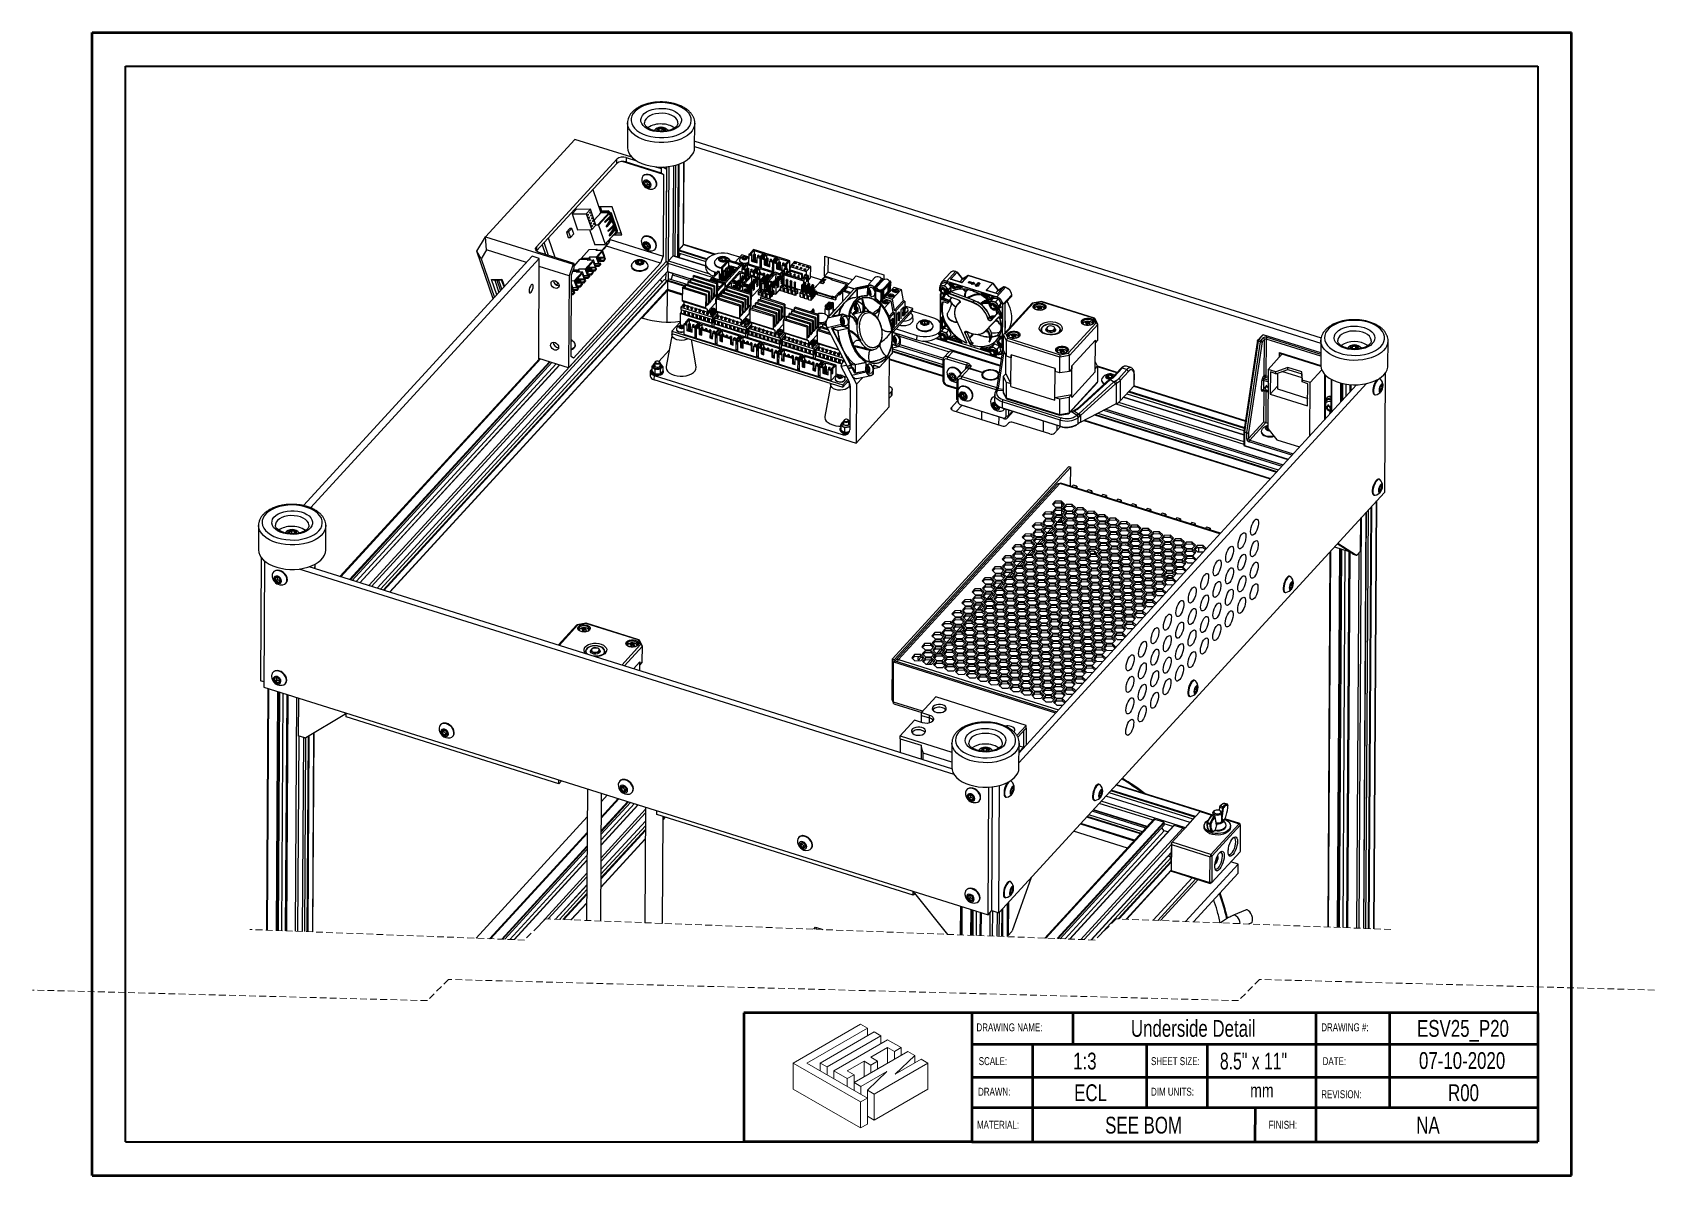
# Model space of a CAD drawing. Header units: millimetres. Extents: x -11 to 295, y 0 to 216.
import ezdxf

# ---------------------------------------------------------------- set-up
doc = ezdxf.new("R2010")
doc.units = ezdxf.units.MM
doc.linetypes.add('HIDDEN', pattern=[1.905, 1.27, -0.635])
for name, color, linetype in [('PAGE_BORDER', 7, 'Continuous'), ('TITLE_BLOCK_BORDER', 7, 'Continuous'), ('TITLE_BLOCK_TEXT', 8, 'Continuous')]:
    doc.layers.add(name, color=color, linetype=linetype)
doc.styles.add('SLDTEXTSTYLE0', font='TXT', dxfattribs={"width": 0.75})
doc.styles.add('SLDTEXTSTYLE1', font='TXT', dxfattribs={"width": 0.7})

msp = doc.modelspace()

# ---------------------------------------------------------------- texts
at = {"layer": 'TITLE_BLOCK_BORDER', "attachment_point": 2, "style": 'SLDTEXTSTYLE0'}
for s, insert, char_height in [('Underside Detail', (207.98, 29.38), 3.175), ('ESV25_P20', (258.93, 29.38), 3.175), ('07-10-2020', (258.76, 23.31), 3.175), ('ECL', (188.59, 17.23), 3.175), ('mm', (220.95, 17.39), 2.646), ('R00', (259.03, 17.23), 3.175), ('SEE BOM', (198.6, 11.11), 3.175), ('NA', (252.32, 11.11), 3.175)]:
    msp.add_mtext(s, dxfattribs=dict(at, insert=insert, char_height=char_height))
at = {"layer": 'TITLE_BLOCK_TEXT', "attachment_point": 1}
for s, insert, char_height, style in [('DRAWING NAME:', (167.04, 28.74), 1.5, 'SLDTEXTSTYLE0'), ('DRAWING #:', (232.16, 28.75), 1.5, 'SLDTEXTSTYLE0'), ('SCALE:', (167.47, 22.36), 1.5, 'SLDTEXTSTYLE0'), ('1:3', (185.3, 23.21), 3.175, 'SLDTEXTSTYLE0'), ('SHEET SIZE:', (200.01, 22.36), 1.5, 'SLDTEXTSTYLE0'), ('8.5" x 11"', (213.02, 23.21), 3.175, 'SLDTEXTSTYLE1'), ('DATE:', (232.42, 22.36), 1.5, 'SLDTEXTSTYLE0'), ('DRAWN:', (167.34, 16.59), 1.5, 'SLDTEXTSTYLE0'), ('DIM UNITS:', (200.01, 16.59), 1.5, 'SLDTEXTSTYLE0'), ('REVISION:', (232.16, 16.11), 1.5, 'SLDTEXTSTYLE0'), ('MATERIAL:', (167.13, 10.34), 1.5, 'SLDTEXTSTYLE0'), ('FINISH:', (222.24, 10.34), 1.5, 'SLDTEXTSTYLE0')]:
    msp.add_mtext(s, dxfattribs=dict(at, insert=insert, char_height=char_height, style=style))

# ---------------------------------------------------------------- blocks, each defined once
blk = doc.blocks.new('Lien3D Logo')
at = {"color": 7, "linetype": 'Continuous', "lineweight": 18}
for p, q in [((10.61, 16.33), (0, 10.21)), ((2.13, 10.21), (11.67, 15.71)), ((11.67, 15.71), (10.61, 16.33)), ((11.67, 15.71), (11.67, 14.49)), ((12.73, 15.1), (4.26, 10.21)), ((5.32, 9.59), (13.8, 14.49)), ((14.86, 13.87), (6.38, 8.98)), ((13.8, 14.49), (12.73, 15.1)), ((13.8, 14.49), (13.8, 13.26)), ((16.99, 12.64), (14.86, 13.87)), ((8.51, 8.98), (11.15, 10.5)), ((18.05, 12.03), (9.57, 7.13)), ((11.15, 10.5), (12.22, 9.89)), ((11.15, 10.5), (11.15, 8.05)), ((12.22, 11.12), (14.86, 12.64)), ((13.28, 10.5), (12.22, 11.12)), ((12.22, 9.89), (13.28, 10.5)), ((13.28, 10.5), (13.28, 9.28)), ((14.86, 12.64), (15.93, 12.03)), ((14.86, 12.64), (14.86, 10.19)), ((15.93, 12.03), (16.99, 12.64)), ((15.93, 12.03), (15.93, 10.8)), ((16.04, 8.45), (19.12, 11.42)), ((20.15, 10.82), (16.04, 8.45)), ((16.99, 12.64), (16.99, 11.42)), ((19.12, 11.42), (18.05, 12.03)), ((19.12, 11.42), (19.12, 10.22)), ((21.21, 10.21), (20.15, 10.82)), ((0, 10.21), (0, 6.12)), ((0, 10.21), (10.61, 4.08)), ((11.67, 4.7), (2.13, 10.21)), ((4.26, 10.21), (4.26, 8.98)), ((4.26, 10.21), (5.32, 9.59)), ((5.32, 9.59), (5.32, 8.36)), ((6.38, 8.98), (8.51, 7.75)), ((6.38, 8.98), (6.38, 7.75)), ((9.57, 8.36), (8.51, 8.98)), ((8.51, 7.75), (9.57, 8.36)), ((8.51, 7.75), (8.51, 6.52)), ((9.57, 8.36), (9.57, 7.13)), ((10.64, 6.52), (14.75, 8.89)), ((14.75, 8.89), (11.67, 5.93)), ((12.22, 9.89), (12.22, 8.66)), ((12.73, 5.31), (21.21, 10.21)), ((21.21, 10.21), (21.21, 6.12)), ((0, 6.12), (10.61, 0)), ((9.57, 7.13), (10.64, 6.52)), ((9.57, 7.13), (9.57, 5.91)), ((10.64, 6.52), (10.64, 5.29)), ((11.67, 5.93), (12.73, 5.31)), ((11.67, 5.93), (11.67, 4.7)), ((12.73, 1.23), (21.21, 6.12)), ((12.73, 5.31), (12.73, 1.23)), ((10.61, 4.08), (11.67, 4.7)), ((10.61, 4.08), (10.61, 0)), ((11.67, 4.7), (11.67, 0.61)), ((10.61, 0), (11.67, 0.61)), ((11.67, 1.84), (12.73, 1.23))]:
    blk.add_line(p, q, dxfattribs=at)

# ---------------------------------------------------------------- linework, layer by layer
at = {"color": 7, "linetype": 'Continuous', "lineweight": 50}
for p, q in [((0, 0), (0, 215.9)), ((0, 215.9), (279.4, 215.9)), ((279.4, 0), (279.4, 215.9)), ((0, 0), (279.4, 0))]:
    msp.add_line(p, q, dxfattribs=at)
at = {"color": 7, "linetype": 'Continuous', "lineweight": 25}
for p, q in [((101.14, 198.83), (101.11, 194.21)), ((107.12, 197.24), (107.12, 197.76)), ((107.69, 197.28), (107.12, 197.24)), ((107.12, 197.24), (107.12, 197.24)), ((107.69, 197.28), (107.7, 197.81)), ((107.77, 197.23), (107.69, 197.28)), ((113.81, 194.13), (113.84, 198.75)), ((74.34, 177.31), (91.2, 195.7)), ((101.98, 192.32), (91.2, 195.7)), ((113.81, 194.37), (232.08, 157.24)), ((113.82, 195.36), (232.15, 158.2)), ((83.92, 175.4), (99.09, 191.95)), ((83.96, 174.63), (99.09, 191.14)), ((99.09, 191.14), (99.09, 191.95)), ((107.93, 189.08), (100.12, 191.54)), ((100.9, 192.26), (100.89, 191.45)), ((100.89, 191.45), (107.47, 189.39)), ((100.9, 192.26), (102.83, 191.66)), ((101.62, 192.74), (101.62, 192.43)), ((106.44, 190.52), (107.47, 190.2)), ((107.73, 190.47), (107.47, 190.2)), ((107.47, 190.2), (107.47, 189.39)), ((108.53, 190), (107.8, 190.48)), ((108.43, 172.66), (108.53, 190)), ((109.78, 173.73), (109.88, 190.74)), ((110.16, 173.62), (110.26, 190.84)), ((111.73, 175.85), (111.83, 191.47)), ((104.11, 188.82), (104.04, 188.75)), ((104.63, 187.75), (104.33, 187.42)), ((104.91, 187.27), (104.6, 186.94)), ((104.63, 187.75), (104.91, 187.27)), ((104.91, 187.27), (105.35, 187.14)), ((107.47, 189.39), (107.93, 189.08)), ((107.93, 189.08), (107.84, 173.64)), ((94.58, 186.22), (96.1, 181.84)), ((106.38, 186.61), (106.44, 186.68)), ((91.44, 182.47), (90.66, 181.61)), ((90.66, 181.61), (93.35, 181.67)), ((90.66, 181.61), (91.7, 178.61)), ((94.13, 182.52), (91.44, 182.47)), ((94.13, 182.52), (93.35, 181.67)), ((93.35, 181.67), (94.39, 178.67)), ((93.72, 181.59), (93.63, 181.48)), ((93.69, 181.31), (93.63, 181.48)), ((93.78, 181.41), (93.65, 181.41)), ((93.69, 181.31), (93.78, 181.41)), ((93.78, 181.41), (93.72, 181.59)), ((93.9, 181.06), (93.81, 180.95)), ((93.87, 180.78), (93.81, 180.95)), ((93.96, 180.88), (93.83, 180.88)), ((93.87, 180.78), (93.96, 180.88)), ((93.96, 180.88), (93.9, 181.06)), ((94.1, 182), (94, 181.89)), ((94.06, 181.72), (94, 181.89)), ((94.15, 181.82), (94.03, 181.82)), ((94.06, 181.72), (94.15, 181.82)), ((94.15, 181.82), (94.1, 182)), ((95.17, 179.52), (94.13, 182.52)), ((94.28, 181.47), (94.18, 181.36)), ((94.24, 181.19), (94.18, 181.36)), ((94.34, 181.29), (94.21, 181.29)), ((94.24, 181.19), (94.34, 181.29)), ((94.34, 181.29), (94.28, 181.47)), ((94.46, 180.94), (94.37, 180.83)), ((94.43, 180.66), (94.37, 180.83)), ((94.52, 180.76), (94.39, 180.76)), ((94.43, 180.66), (94.52, 180.76)), ((94.52, 180.76), (94.46, 180.94)), ((96.16, 181.9), (94.84, 180.47)), ((95.54, 179.56), (97.73, 181.95)), ((97.84, 181.87), (95.65, 179.48)), ((98.25, 182.99), (95.72, 182.94)), ((95.92, 181.65), (95.92, 181.65)), ((95.98, 181.77), (95.93, 181.72)), ((96.02, 181.79), (95.98, 181.73)), ((95.98, 181.73), (96, 181.73)), ((96.27, 182.15), (96, 182.94)), ((96.02, 181.79), (96.05, 181.79)), ((96.14, 182.01), (96.16, 181.95)), ((96.2, 182.13), (96.15, 182.08)), ((97.59, 181.85), (96.15, 181.82)), ((96.16, 181.95), (97.61, 181.98)), ((96.25, 182.15), (96.2, 182.1)), ((97.48, 182.13), (96.2, 182.1)), ((97.53, 182.18), (96.25, 182.15)), ((96.87, 180.19), (97.82, 181.13)), ((97.53, 182.18), (97.48, 182.13)), ((97.64, 182.09), (97.59, 182.04)), ((97.59, 182.04), (97.61, 181.98)), ((97.69, 181.95), (97.59, 181.85)), ((97.64, 182.09), (97.69, 181.95)), ((97.69, 181.95), (97.73, 181.95)), ((97.99, 180.22), (97.71, 181.03)), ((97.76, 181.72), (97.86, 181.82)), ((98.97, 178.23), (97.76, 181.72)), ((98.04, 180.36), (97.79, 181.1)), ((97.84, 181.87), (97.86, 181.82)), ((97.86, 181.82), (98, 181.83)), ((97.87, 181.11), (98.13, 180.36)), ((97.89, 181.77), (97.95, 181.78)), ((97.89, 181.77), (99.1, 178.28)), ((97.95, 181.78), (98, 181.83)), ((98.11, 181.74), (98.06, 181.69)), ((98.06, 181.69), (99.21, 178.37)), ((99.26, 178.42), (98.11, 181.74)), ((100.08, 177.7), (98.25, 182.99)), ((90.21, 178.86), (89.6, 178.2)), ((89.6, 178.2), (90.01, 178.21)), ((89.6, 178.2), (89.95, 177.18)), ((90.62, 178.87), (90.01, 178.21)), ((90.01, 178.21), (90.37, 177.19)), ((90.62, 178.87), (90.21, 178.86)), ((90.37, 177.19), (90.98, 177.85)), ((90.98, 177.85), (90.62, 178.87)), ((91.7, 178.61), (94.39, 178.67)), ((93.95, 178.66), (94.95, 175.77)), ((94.09, 180.53), (93.99, 180.42)), ((94.05, 180.25), (93.99, 180.42)), ((94.15, 180.35), (94.02, 180.35)), ((94.05, 180.25), (94.15, 180.35)), ((94.15, 180.35), (94.09, 180.53)), ((94.27, 180), (94.18, 179.89)), ((94.23, 179.72), (94.18, 179.89)), ((94.33, 179.83), (94.2, 179.82)), ((94.23, 179.72), (94.33, 179.83)), ((94.33, 179.83), (94.27, 180)), ((94.45, 179.47), (94.36, 179.37)), ((94.42, 179.19), (94.36, 179.37)), ((94.51, 179.3), (94.38, 179.29)), ((94.39, 178.67), (95.17, 179.52)), ((94.42, 179.19), (94.51, 179.3)), ((94.51, 179.3), (94.45, 179.47)), ((94.65, 180.41), (94.55, 180.3)), ((94.61, 180.13), (94.55, 180.3)), ((94.7, 180.24), (94.58, 180.23)), ((94.61, 180.13), (94.7, 180.24)), ((94.7, 180.24), (94.65, 180.41)), ((94.83, 179.88), (94.73, 179.78)), ((94.79, 179.6), (94.73, 179.78)), ((94.89, 179.71), (94.76, 179.7)), ((94.79, 179.6), (94.89, 179.71)), ((94.89, 179.71), (94.83, 179.88)), ((95.16, 179.55), (95.54, 179.56)), ((95.65, 179.48), (96.89, 175.9)), ((96.87, 180.07), (96.86, 180.1)), ((96.87, 180.06), (97.68, 180.68)), ((96.88, 175.83), (99.07, 178.22)), ((97.76, 180.68), (96.92, 180.04)), ((97.16, 179.22), (97.15, 179.25)), ((97.16, 179.34), (97.86, 180.39)), ((97.16, 179.23), (98.03, 180.27)), ((98.12, 180.27), (97.22, 179.2)), ((97.45, 178.38), (97.44, 178.41)), ((97.45, 178.5), (98.4, 179.44)), ((97.45, 178.38), (98.26, 178.99)), ((98.35, 178.99), (97.5, 178.35)), ((97.68, 180.68), (97.76, 180.68)), ((97.78, 180.68), (97.69, 180.68)), ((97.74, 177.65), (98.45, 178.7)), ((97.74, 177.54), (98.62, 178.58)), ((98.7, 178.58), (97.8, 177.51)), ((97.87, 180.48), (97.81, 180.65)), ((98.03, 180.27), (98.12, 180.27)), ((98.04, 180.36), (98.13, 180.36)), ((98.26, 178.99), (98.35, 178.99)), ((98.36, 179), (98.28, 178.99)), ((98.57, 178.53), (98.29, 179.34)), ((98.63, 178.67), (98.37, 179.41)), ((98.46, 178.79), (98.39, 178.96)), ((98.45, 179.42), (98.71, 178.67)), ((98.56, 177.66), (100.08, 177.7)), ((98.62, 178.58), (98.7, 178.58)), ((98.63, 178.67), (98.71, 178.67)), ((98.79, 177.92), (98.93, 177.92)), ((98.99, 178.01), (98.97, 178.06)), ((98.98, 177.94), (99.03, 177.99)), ((98.99, 178.01), (99.04, 178.06)), ((99, 178.15), (99.04, 178.06)), ((99.98, 178), (99.01, 177.98)), ((99.16, 178.28), (99.1, 178.28)), ((99.2, 178.3), (99.25, 178.35)), ((99.21, 178.37), (99.26, 178.42)), ((72.67, 174.58), (74.34, 177.31)), ((74.48, 174.81), (73.48, 173.16)), ((74.48, 174.81), (74.34, 177.31)), ((74.34, 177.31), (90.89, 172.11)), ((82.04, 172.44), (74.48, 174.81)), ((85, 175.77), (85.62, 173.99)), ((86.24, 173.79), (85.41, 176.21)), ((87.45, 173.41), (86.19, 177.07)), ((89.95, 177.18), (90.37, 177.19)), ((92.36, 173.22), (93.91, 174.91)), ((93.91, 174.91), (95.35, 174.94)), ((96.83, 175.81), (94.95, 175.77)), ((95.18, 174.75), (95.35, 174.94)), ((95.18, 174.75), (96.4, 174.78)), ((96.4, 174.78), (95.2, 173.46)), ((95.42, 174.76), (95.35, 174.94)), ((97.62, 176.2), (96.32, 174.78)), ((96.84, 173.52), (96.4, 174.78)), ((96.63, 174.97), (96.47, 174.95)), ((96.59, 175.07), (96.63, 174.97)), ((97.14, 175.53), (96.63, 174.97)), ((97.03, 175.99), (97.15, 175.97)), ((97.14, 175.53), (97.16, 175.69)), ((107.37, 172.32), (97.14, 175.53)), ((97.15, 175.97), (97.22, 175.97)), ((97.75, 177.53), (97.74, 177.56)), ((97.86, 176.77), (107.84, 173.64)), ((104.03, 177.17), (103.97, 177.1)), ((104.57, 176.02), (104.27, 175.69)), ((104.6, 176.1), (104.57, 176.02)), ((104.57, 176.02), (104.91, 175.56)), ((104.91, 175.56), (104.61, 175.23)), ((104.91, 175.56), (105.26, 175.52)), ((106.3, 174.96), (106.37, 175.03)), ((110.75, 174.71), (110.75, 174.25)), ((111.69, 175.82), (110.8, 174.84)), ((117.67, 174.02), (111.79, 175.86)), ((124.92, 174.91), (124.34, 174.27)), ((124.57, 174.2), (125.03, 174.7)), ((127.1, 174.23), (124.92, 174.91)), ((125.03, 174.7), (126.74, 174.16)), ((125.03, 174.7), (125.03, 174.03)), ((83.15, 173.65), (39.94, 126.53)), ((84.47, 173.23), (41.27, 126.12)), ((73.48, 173.16), (72.67, 174.58)), ((75.78, 165.61), (72.67, 174.58)), ((73.48, 173.16), (76.01, 165.86)), ((84.47, 173.23), (83.15, 173.65)), ((84.36, 154.27), (84.47, 173.23)), ((90.1, 169.9), (84.46, 171.67)), ((91.05, 172.28), (84.47, 174.35)), ((90, 152.56), (108.43, 172.66)), ((90.89, 172.11), (90.1, 169.9)), ((91.05, 172.28), (90.89, 172.11)), ((107.37, 172.32), (90.94, 154.4)), ((91.04, 171.47), (91.05, 172.28)), ((91.05, 171.78), (92.22, 173.07)), ((92.22, 173.07), (93.66, 173.1)), ((93.8, 173.25), (92.36, 173.22)), ((92.41, 173.07), (92.36, 173.22)), ((94.71, 172.94), (93.13, 171.21)), ((93.31, 171.13), (94.67, 172.62)), ((93.49, 172.91), (93.66, 173.1)), ((93.49, 172.91), (94.71, 172.94)), ((93.73, 172.91), (93.66, 173.1)), ((93.98, 173.44), (93.8, 173.25)), ((93.8, 173.25), (93.92, 172.92)), ((95.2, 173.46), (93.98, 173.44)), ((94.15, 172.92), (93.98, 173.44)), ((94.67, 172.62), (95.04, 171.56)), ((95.15, 171.68), (94.71, 172.94)), ((95.63, 172.21), (94.97, 172.19)), ((95.04, 171.56), (95.15, 171.68)), ((95.06, 171.93), (95.72, 171.95)), ((95.13, 171.73), (95.79, 171.75)), ((95.2, 173.46), (95.63, 172.21)), ((95.37, 173.38), (96.36, 174.46)), ((95.74, 172.33), (95.37, 173.38)), ((96.73, 173.4), (95.38, 173.37)), ((95.42, 173.25), (96.07, 173.26)), ((95.45, 173.17), (95.99, 173.18)), ((95.53, 173.25), (95.49, 173.37)), ((96.04, 173.03), (95.5, 173.02)), ((95.54, 172.89), (96.6, 172.91)), ((95.56, 172.86), (95.7, 172.86)), ((95.58, 172.78), (95.62, 172.78)), ((95.7, 172.86), (95.62, 172.78)), ((95.62, 172.78), (95.67, 172.63)), ((95.67, 172.63), (95.63, 172.63)), ((95.63, 172.21), (95.74, 172.33)), ((95.7, 173.26), (95.66, 173.38)), ((95.67, 172.63), (95.75, 172.72)), ((95.75, 172.72), (95.7, 172.86)), ((96.04, 172.3), (95.71, 172.29)), ((95.72, 172.69), (96.67, 172.71)), ((96.04, 172.3), (95.72, 171.95)), ((95.72, 171.95), (95.79, 171.75)), ((95.79, 171.75), (96.11, 172.1)), ((95.94, 173.26), (95.89, 173.38)), ((96.07, 173.26), (95.99, 173.18)), ((95.99, 173.18), (96.04, 173.03)), ((96.04, 173.03), (96.12, 173.12)), ((96.11, 172.1), (96.04, 172.3)), ((96.12, 173.12), (96.07, 173.26)), ((96.93, 173.26), (96.07, 173.24)), ((96.36, 174.46), (96.73, 173.4)), ((96.93, 173.26), (96.6, 172.91)), ((96.6, 172.91), (96.67, 172.71)), ((96.67, 172.71), (97, 173.06)), ((96.73, 173.4), (96.84, 173.52)), ((97, 173.06), (96.93, 173.26)), ((101.85, 171.87), (101.85, 171.76)), ((103.2, 172.28), (103.12, 172.21)), ((103.2, 172.28), (103.2, 172.8)), ((103.77, 172.24), (103.2, 172.28)), ((103.77, 172.24), (103.77, 172.76)), ((103.79, 172.22), (103.77, 172.24)), ((105.02, 171.74), (105.02, 171.85)), ((107.84, 173.64), (107.37, 172.32)), ((108.72, 172.3), (108.71, 170.76)), ((108.72, 172.3), (108.71, 170.76)), ((109.77, 173.72), (108.88, 172.74)), ((115.87, 171.83), (109.8, 173.73)), ((110.75, 174.25), (115.91, 172.63)), ((111.09, 174.14), (110.83, 173.41)), ((115.87, 172.34), (115.86, 171.53)), ((117.54, 172.44), (117.53, 172.33)), ((118.68, 172.85), (118.74, 172.82)), ((119.02, 172.88), (118.82, 172.78)), ((118.9, 171.57), (118.89, 169.64)), ((120.14, 172.91), (118.9, 171.57)), ((118.9, 171.57), (119.14, 171.49)), ((119.02, 172.88), (119.03, 173.4)), ((119.44, 172.78), (119.02, 172.88)), ((119.14, 171.49), (120.25, 172.7)), ((122.42, 172.02), (119.5, 168.83)), ((119.56, 172.86), (119.57, 173.28)), ((119.61, 168.62), (122.78, 172.08)), ((120.11, 170.66), (120.12, 171.72)), ((120.24, 171.86), (120.12, 171.72)), ((120.12, 171.72), (120.35, 171.65)), ((122.78, 172.08), (120.14, 172.91)), ((120.24, 171.86), (120.25, 172.7)), ((120.48, 171.78), (120.24, 171.86)), ((120.25, 172.7), (122.42, 172.02)), ((120.48, 171.78), (120.35, 171.65)), ((120.35, 171.65), (120.35, 170.71)), ((120.47, 171.06), (120.48, 171.78)), ((122.32, 173.46), (120.64, 173.99)), ((120.66, 171.17), (120.67, 171.84)), ((120.67, 171.84), (121.9, 171.45)), ((120.79, 171.13), (120.79, 171.8)), ((120.99, 171.62), (120.86, 171.49)), ((121.22, 171.55), (120.99, 171.62)), ((121.34, 172.57), (121.31, 172.54)), ((123.11, 172.02), (121.34, 172.57)), ((122.71, 173.89), (121.47, 172.53)), ((122.27, 172.9), (122.27, 172.83)), ((124.02, 173.47), (122.71, 173.89)), ((122.78, 172.08), (122.78, 171.32)), ((122.78, 171.66), (123.11, 172.02)), ((122.78, 171.59), (123.11, 171.95)), ((123.02, 173.15), (122.98, 173.1)), ((123.02, 173.15), (123.02, 173.46)), ((123.4, 173.15), (123.02, 173.15)), ((123.05, 171.61), (123.04, 171.33)), ((123.63, 172.25), (123.05, 171.61)), ((123.05, 171.61), (123.28, 171.54)), ((123.11, 171.95), (123.11, 172.02)), ((123.11, 171.68), (123.11, 171.95)), ((123.11, 171.91), (123.2, 171.88)), ((123.2, 171.88), (123.11, 171.78)), ((123.2, 171.88), (123.2, 171.78)), ((123.28, 171.54), (123.74, 172.04)), ((123.4, 173.15), (123.41, 173.47)), ((123.47, 173.1), (123.4, 173.15)), ((125.81, 171.57), (123.63, 172.25)), ((123.74, 172.04), (125.45, 171.5)), ((123.74, 172.04), (123.74, 171.36)), ((124.02, 173.93), (124.01, 172.13)), ((124.14, 174.06), (124.02, 173.93)), ((124.02, 173.93), (124.58, 173.75)), ((124.7, 173.88), (124.14, 174.06)), ((124.34, 174.27), (124.33, 174)), ((124.34, 174.27), (124.57, 174.2)), ((124.57, 174.2), (124.57, 173.92)), ((124.58, 173.75), (124.7, 173.88)), ((124.58, 173.75), (124.58, 172.72)), ((124.58, 172.72), (124.7, 172.86)), ((124.58, 172.72), (125.63, 172.39)), ((124.69, 173.01), (124.7, 173.88)), ((124.69, 173.03), (124.7, 173.02)), ((124.69, 173.01), (124.7, 173.02)), ((124.7, 173.02), (124.7, 172.86)), ((124.7, 172.86), (125.64, 172.57)), ((124.84, 172.82), (124.96, 172.95)), ((124.96, 172.78), (124.97, 173.96)), ((124.97, 173.96), (125.07, 174.07)), ((124.97, 173.96), (125.06, 174.03)), ((125.15, 173.9), (124.97, 173.96)), ((125.06, 174.03), (125.09, 174.07)), ((125.13, 174), (125.06, 174.03)), ((125.07, 174.07), (125.09, 174.07)), ((125.09, 174.07), (125.17, 174.05)), ((125.17, 174.05), (125.13, 174)), ((125.13, 174), (125.15, 173.9)), ((125.26, 174.01), (125.15, 173.9)), ((125.15, 173.9), (125.15, 172.72)), ((125.17, 174.05), (125.26, 174.01)), ((125.22, 170.93), (125.81, 171.57)), ((125.26, 174.01), (125.25, 172.69)), ((125.25, 172.95), (125.64, 172.83)), ((125.63, 172.39), (125.64, 173.42)), ((125.76, 173.55), (125.64, 173.42)), ((125.64, 173.42), (126.2, 173.25)), ((125.7, 173.73), (125.8, 173.84)), ((125.79, 173.8), (125.7, 173.73)), ((125.89, 173.67), (125.7, 173.73)), ((125.7, 173.73), (125.7, 173.49)), ((126.32, 173.37), (125.76, 173.55)), ((125.79, 173.8), (125.83, 173.84)), ((125.86, 173.77), (125.79, 173.8)), ((125.8, 173.84), (125.83, 173.84)), ((125.81, 171.39), (125.81, 171.57)), ((125.83, 173.84), (125.9, 173.81)), ((125.9, 173.81), (125.86, 173.77)), ((125.86, 173.77), (125.89, 173.67)), ((125.99, 173.78), (125.89, 173.67)), ((125.89, 173.67), (125.89, 173.51)), ((125.99, 173.78), (125.9, 173.81)), ((125.99, 173.48), (125.99, 173.78)), ((126.19, 171.46), (126.2, 173.25)), ((126.2, 173.25), (126.32, 173.37)), ((126.74, 174.16), (126.28, 173.66)), ((126.28, 173.66), (126.51, 173.59)), ((126.28, 173.39), (126.28, 173.66)), ((126.32, 173.37), (126.31, 172.51)), ((126.31, 172.78), (126.37, 172.76)), ((126.37, 172.57), (126.31, 172.51)), ((126.38, 173.19), (126.37, 171.41)), ((126.49, 173.32), (126.38, 173.19)), ((126.38, 173.19), (126.94, 173.01)), ((127.05, 173.14), (126.49, 173.32)), ((126.51, 173.59), (127.1, 174.23)), ((126.51, 173.31), (126.51, 173.59)), ((127.28, 174.17), (126.69, 173.53)), ((126.69, 173.53), (126.93, 173.46)), ((126.69, 173.53), (126.69, 173.26)), ((126.93, 173.46), (126.92, 173.18)), ((126.93, 173.46), (127.39, 173.96)), ((126.94, 173.01), (126.93, 171.98)), ((126.93, 171.98), (127.05, 172.12)), ((126.93, 171.98), (127.99, 171.65)), ((126.94, 173.01), (127.05, 173.14)), ((127.05, 172.28), (127.05, 173.14)), ((127.05, 172.29), (127.06, 172.28)), ((127.05, 172.28), (127.06, 172.28)), ((127.06, 172.28), (127.05, 172.12)), ((127.05, 172.12), (127.99, 171.83)), ((127.1, 173.98), (127.1, 174.23)), ((127.19, 172.08), (127.31, 172.21)), ((129.45, 173.49), (127.28, 174.17)), ((127.31, 172.04), (127.32, 173.22)), ((127.32, 173.22), (127.42, 173.33)), ((127.32, 173.22), (127.41, 173.29)), ((127.51, 173.16), (127.32, 173.22)), ((127.39, 173.96), (127.38, 173.29)), ((127.39, 173.96), (129.09, 173.43)), ((127.41, 173.29), (127.45, 173.33)), ((127.48, 173.27), (127.41, 173.29)), ((127.42, 173.33), (127.45, 173.33)), ((127.45, 173.33), (127.52, 173.31)), ((127.52, 173.31), (127.48, 173.27)), ((127.48, 173.27), (127.51, 173.16)), ((127.51, 173.16), (127.5, 171.98)), ((127.61, 173.27), (127.51, 173.16)), ((127.52, 173.31), (127.61, 173.27)), ((127.61, 173.27), (127.6, 171.95)), ((127.6, 172.21), (127.99, 172.09)), ((127.99, 171.65), (128, 172.68)), ((128.11, 172.81), (128, 172.68)), ((128, 172.68), (128.55, 172.51)), ((128.06, 172.99), (128.05, 172.75)), ((128.06, 172.99), (128.16, 173.1)), ((128.15, 173.06), (128.06, 172.99)), ((128.24, 172.93), (128.06, 172.99)), ((128.67, 172.63), (128.11, 172.81)), ((128.15, 173.06), (128.18, 173.1)), ((128.22, 173.03), (128.15, 173.06)), ((128.16, 173.1), (128.18, 173.1)), ((128.18, 173.1), (128.25, 173.08)), ((128.25, 173.08), (128.22, 173.03)), ((128.22, 173.03), (128.24, 172.93)), ((128.34, 173.04), (128.24, 172.93)), ((128.24, 172.93), (128.24, 172.77)), ((128.34, 173.04), (128.25, 173.08)), ((128.34, 172.74), (128.34, 173.04)), ((128.54, 170.72), (128.55, 172.51)), ((128.55, 172.51), (128.67, 172.63)), ((129.09, 173.43), (128.63, 172.92)), ((128.63, 172.92), (128.87, 172.85)), ((128.63, 172.65), (128.63, 172.92)), ((128.67, 172.63), (128.67, 171.77)), ((128.67, 172.04), (128.73, 172.02)), ((128.73, 171.83), (128.67, 171.77)), ((128.73, 172.45), (128.72, 170.67)), ((128.85, 172.58), (128.73, 172.45)), ((128.73, 172.45), (129.29, 172.28)), ((129.41, 172.4), (128.85, 172.58)), ((128.87, 172.85), (129.45, 173.49)), ((128.87, 172.57), (128.87, 172.85)), ((129.63, 173.43), (129.04, 172.79)), ((129.04, 172.79), (129.28, 172.72)), ((129.04, 172.79), (129.04, 172.52)), ((129.28, 172.72), (129.74, 173.22)), ((129.28, 172.72), (129.28, 172.44)), ((129.29, 172.28), (129.28, 171.25)), ((129.29, 172.28), (129.41, 172.4)), ((129.4, 171.54), (129.41, 172.4)), ((129.45, 173.24), (129.45, 173.49)), ((131.81, 172.75), (129.63, 173.43)), ((129.67, 172.48), (129.77, 172.59)), ((129.67, 172.48), (129.77, 172.55)), ((129.86, 172.42), (129.67, 172.48)), ((129.67, 171.3), (129.67, 172.48)), ((129.74, 173.22), (131.45, 172.69)), ((129.74, 173.22), (129.74, 172.55)), ((129.77, 172.59), (129.8, 172.59)), ((129.77, 172.55), (129.8, 172.59)), ((129.84, 172.53), (129.77, 172.55)), ((129.8, 172.59), (129.87, 172.57)), ((129.87, 172.57), (129.84, 172.53)), ((129.84, 172.53), (129.86, 172.42)), ((129.96, 172.53), (129.86, 172.42)), ((129.86, 172.42), (129.86, 171.24)), ((129.87, 172.57), (129.96, 172.53)), ((129.96, 172.53), (129.96, 171.21)), ((130.34, 170.91), (130.35, 171.94)), ((130.47, 172.07), (130.35, 171.94)), ((130.35, 171.94), (130.91, 171.77)), ((130.41, 172.25), (130.51, 172.36)), ((130.5, 172.32), (130.41, 172.25)), ((130.6, 172.19), (130.41, 172.25)), ((130.41, 172.25), (130.41, 172.01)), ((131.03, 171.89), (130.47, 172.07)), ((130.5, 172.32), (130.54, 172.36)), ((130.57, 172.3), (130.5, 172.32)), ((130.51, 172.36), (130.54, 172.36)), ((130.54, 172.36), (130.61, 172.34)), ((130.61, 172.34), (130.57, 172.3)), ((130.57, 172.3), (130.6, 172.19)), ((130.7, 172.3), (130.6, 172.19)), ((130.6, 172.19), (130.6, 172.03)), ((130.7, 172.3), (130.61, 172.34)), ((130.7, 172), (130.7, 172.3)), ((130.91, 171.77), (131.03, 171.89)), ((130.91, 171.35), (130.91, 171.77)), ((130.98, 171.91), (130.99, 172.18)), ((131.45, 172.69), (130.99, 172.18)), ((130.99, 172.18), (131.22, 172.11)), ((131.03, 171.89), (131.02, 171.31)), ((131.22, 172.11), (131.81, 172.75)), ((131.22, 171.25), (131.22, 172.11)), ((131.8, 170.9), (131.81, 172.75)), ((131.83, 171.71), (131.82, 170.93)), ((132.7, 172.66), (131.83, 171.71)), ((131.83, 171.71), (134.85, 170.76)), ((132.35, 171.96), (132.19, 171.79)), ((132.49, 171.7), (132.19, 171.79)), ((132.64, 171.87), (132.35, 171.96)), ((132.35, 171.74), (132.35, 171.96)), ((132.49, 171.7), (132.64, 171.87)), ((132.63, 172.27), (132.79, 172.44)), ((132.93, 172.17), (132.63, 172.27)), ((135.73, 171.71), (132.7, 172.66)), ((132.79, 172.44), (133.08, 172.35)), ((132.79, 172.44), (132.79, 172.22)), ((133.08, 172.35), (132.93, 172.17)), ((133.1, 171.72), (132.94, 171.55)), ((133.39, 171.63), (133.1, 171.72)), ((133.1, 171.51), (133.1, 171.72)), ((133.24, 171.46), (133.39, 171.63)), ((133.38, 172.03), (133.54, 172.2)), ((133.67, 171.94), (133.38, 172.03)), ((133.54, 172.2), (133.53, 171.98)), ((133.54, 172.2), (133.83, 172.11)), ((133.83, 172.11), (133.67, 171.94)), ((134.13, 171.8), (134.28, 171.97)), ((134.42, 171.7), (134.13, 171.8)), ((134.28, 171.97), (134.58, 171.88)), ((134.28, 171.97), (134.28, 171.75)), ((134.58, 171.88), (134.42, 171.7)), ((134.85, 170.76), (135.73, 171.71)), ((134.87, 171.56), (135.03, 171.73)), ((135.03, 171.73), (135.33, 171.64)), ((135.03, 171.51), (135.03, 171.73)), ((135.33, 171.64), (135.17, 171.47)), ((135.72, 169.54), (135.73, 171.71)), ((138.35, 169.84), (138.37, 173.63)), ((138.37, 173.63), (149.55, 170.12)), ((139.05, 170.61), (139.07, 173.41)), ((53.87, 110.92), (108.69, 170.72)), ((54.47, 110.73), (108.11, 169.23)), ((75.42, 169.24), (77.39, 169.28)), ((76.43, 166.32), (75.42, 169.24)), ((75.42, 169.24), (76.06, 169.11)), ((77.36, 169.14), (76.06, 169.11)), ((76.06, 169.11), (76.86, 166.79)), ((76.45, 169.12), (77.14, 167.1)), ((76.78, 169.12), (77.39, 167.36)), ((77.36, 169.14), (77.39, 169.28)), ((77.82, 167.83), (77.36, 169.14)), ((77.39, 169.28), (77.87, 167.89)), ((87.74, 168.17), (88.06, 168.52)), ((90.1, 169.9), (90, 152.56)), ((90.47, 154.7), (90.57, 170.15)), ((91.06, 168.96), (90.56, 168.95)), ((90.57, 170.15), (91.04, 171.47)), ((90.81, 170.83), (91.6, 170.84)), ((91.74, 171), (90.87, 170.98)), ((92.64, 170.68), (91.06, 168.96)), ((91.06, 168.96), (91.5, 167.7)), ((91.24, 168.88), (92.6, 170.36)), ((91.61, 167.82), (91.24, 168.88)), ((92.27, 168.93), (91.27, 168.91)), ((91.29, 168.74), (91.93, 168.75)), ((91.32, 168.66), (91.85, 168.67)), ((91.9, 168.53), (91.37, 168.51)), ((92.58, 168.52), (91.37, 168.5)), ((91.4, 169.05), (92.22, 169.07)), ((91.42, 170.66), (91.6, 170.84)), ((91.42, 170.66), (92.64, 170.68)), ((91.45, 168.5), (91.47, 168.52)), ((91.48, 169.14), (92.3, 169.16)), ((91.58, 168.91), (91.48, 168.8)), ((91.48, 168.8), (92.86, 168.83)), ((91.5, 168.75), (91.48, 168.8)), ((91.66, 170.66), (91.6, 170.84)), ((92.97, 169.3), (91.61, 169.27)), ((91.78, 169.15), (91.73, 169.28)), ((91.91, 171.18), (91.74, 171)), ((91.74, 171), (91.85, 170.66)), ((91.93, 168.75), (91.85, 168.67)), ((91.85, 168.67), (91.9, 168.53)), ((91.95, 169.15), (91.9, 169.28)), ((91.9, 168.53), (91.98, 168.61)), ((93.13, 171.21), (91.91, 171.18)), ((92.09, 170.67), (91.91, 171.18)), ((91.98, 168.61), (91.93, 168.75)), ((91.98, 168.61), (92.93, 168.63)), ((92.33, 169.28), (92.14, 169.28)), ((92.18, 169.15), (92.14, 169.28)), ((92.58, 168.52), (92.17, 168.08)), ((92.3, 169.16), (92.22, 169.07)), ((92.22, 169.07), (92.27, 168.93)), ((92.27, 168.93), (92.35, 169.01)), ((92.35, 169.01), (92.3, 169.16)), ((93.17, 169.16), (92.3, 169.15)), ((92.33, 169.29), (92.33, 169.28)), ((92.33, 169.28), (92.34, 169.29)), ((92.65, 168.32), (92.58, 168.52)), ((92.6, 170.36), (92.97, 169.3)), ((93.08, 169.42), (92.64, 170.68)), ((93.17, 169.16), (92.86, 168.83)), ((92.86, 168.83), (92.93, 168.63)), ((93.56, 169.95), (92.9, 169.94)), ((92.93, 168.63), (93.24, 168.96)), ((92.97, 169.3), (93.08, 169.42)), ((92.99, 169.68), (93.65, 169.69)), ((93.06, 169.48), (93.72, 169.49)), ((93.13, 171.21), (93.56, 169.95)), ((93.24, 168.96), (93.17, 169.16)), ((93.67, 170.07), (93.31, 171.13)), ((94.34, 171.18), (93.34, 171.16)), ((93.35, 171), (94, 171.01)), ((93.38, 170.91), (93.92, 170.92)), ((93.97, 170.78), (93.43, 170.77)), ((94.65, 170.78), (93.44, 170.75)), ((93.47, 171.31), (94.29, 171.32)), ((93.49, 170.6), (93.63, 170.61)), ((93.52, 170.75), (93.54, 170.77)), ((93.52, 170.52), (93.55, 170.52)), ((93.65, 171.17), (93.54, 171.06)), ((93.54, 171.06), (94.93, 171.09)), ((93.56, 171), (93.54, 171.06)), ((93.55, 171.39), (94.37, 171.41)), ((93.63, 170.61), (93.55, 170.52)), ((93.55, 170.52), (93.6, 170.38)), ((93.56, 169.95), (93.67, 170.07)), ((93.6, 170.38), (93.57, 170.38)), ((93.59, 170.32), (94.24, 170.33)), ((93.6, 170.38), (93.68, 170.46)), ((93.68, 170.46), (93.63, 170.61)), ((93.96, 170.03), (93.63, 170.02)), ((93.96, 170.03), (93.65, 169.69)), ((93.65, 169.69), (93.72, 169.49)), ((93.66, 170.12), (94.31, 170.13)), ((95.04, 171.56), (93.67, 171.53)), ((93.72, 169.49), (94.03, 169.83)), ((93.85, 171.4), (93.8, 171.53)), ((94, 171.01), (93.92, 170.92)), ((93.92, 170.92), (93.97, 170.78)), ((94.03, 169.83), (93.96, 170.03)), ((94.01, 171.4), (93.97, 171.53)), ((93.97, 170.78), (94.05, 170.87)), ((94.05, 170.87), (94, 171.01)), ((94.05, 170.87), (95, 170.89)), ((94.25, 171.41), (94.2, 171.54)), ((94.4, 171.53), (94.21, 171.53)), ((94.65, 170.78), (94.24, 170.33)), ((94.24, 170.33), (94.31, 170.13)), ((94.37, 171.41), (94.29, 171.32)), ((94.29, 171.32), (94.34, 171.18)), ((94.31, 170.13), (94.72, 170.58)), ((94.34, 171.18), (94.42, 171.27)), ((95.23, 171.42), (94.37, 171.4)), ((94.42, 171.27), (94.37, 171.41)), ((94.4, 171.54), (94.4, 171.53)), ((94.4, 171.53), (94.41, 171.54)), ((94.72, 170.58), (94.65, 170.78)), ((95.23, 171.42), (94.93, 171.09)), ((94.93, 171.09), (95, 170.89)), ((95, 170.89), (95.3, 171.22)), ((95.3, 171.22), (95.23, 171.42)), ((107.29, 169.18), (107.65, 168.73)), ((108.11, 169.23), (108.61, 169.08)), ((108.7, 168.97), (108.69, 167.42)), ((108.7, 168.97), (108.69, 167.42)), ((108.73, 170.71), (113.08, 169.34)), ((109.01, 169.39), (108.74, 169.1)), ((109.01, 169.39), (112.5, 168.3)), ((109.64, 170.09), (109.35, 169.29)), ((109.64, 170.43), (109.64, 170.09)), ((109.64, 170.09), (113, 169.03)), ((112.5, 168.71), (112.67, 168.89)), ((116.92, 167.33), (112.5, 168.71)), ((112.5, 168.71), (112.5, 168.24)), ((117.08, 167.51), (112.67, 168.89)), ((113, 169.26), (113.17, 169.44)), ((117.42, 167.87), (113, 169.26)), ((113, 169.26), (113, 168.79)), ((117.58, 168.05), (113.17, 169.44)), ((113.51, 169.8), (113.5, 169.33)), ((113.51, 169.8), (113.68, 170)), ((117.92, 168.42), (113.51, 169.8)), ((118.1, 168.61), (113.68, 170)), ((116.88, 169.36), (116.62, 169.08)), ((116.85, 169), (116.99, 169.15)), ((119.53, 168.53), (116.88, 169.36)), ((118.2, 170.8), (116.96, 169.45)), ((116.96, 169.45), (119.61, 168.62)), ((116.96, 169.33), (116.96, 169.45)), ((116.99, 169.15), (119.17, 168.46)), ((116.99, 168.96), (116.99, 169.15)), ((117.33, 169.52), (118.43, 170.73)), ((119.5, 168.83), (117.33, 169.52)), ((117.59, 170.66), (117.96, 170.54)), ((117.92, 168.42), (118.1, 168.61)), ((118.1, 168.61), (118.08, 166.25)), ((118.09, 166.96), (119.53, 168.53)), ((118.43, 170.73), (118.2, 170.8)), ((118.43, 170.73), (118.42, 169.17)), ((118.52, 169.31), (118.42, 169.21)), ((118.43, 170.39), (118.89, 170.25)), ((118.43, 169.58), (118.52, 169.55)), ((118.52, 169.24), (118.45, 169.16)), ((118.52, 169.14), (118.53, 169.99)), ((118.65, 170.12), (118.53, 169.99)), ((118.53, 169.99), (118.76, 169.91)), ((118.65, 170.12), (118.89, 170.05)), ((118.76, 169.91), (118.89, 170.05)), ((118.76, 169.07), (118.76, 169.91)), ((118.89, 170.05), (118.88, 169.03)), ((118.89, 169.72), (118.88, 169.71)), ((118.89, 169.64), (118.88, 169.64)), ((118.92, 169.64), (118.89, 169.64)), ((118.91, 169.02), (118.92, 170.42)), ((118.92, 170.42), (119.05, 170.56)), ((118.92, 170.42), (119.16, 170.35)), ((119.28, 170.48), (119.05, 170.56)), ((120.63, 168.91), (119.08, 167.22)), ((119.13, 170.53), (119.14, 171.49)), ((119.16, 170.35), (119.15, 168.94)), ((119.16, 170.35), (119.28, 170.48)), ((119.4, 169.89), (119.27, 169.75)), ((119.51, 169.68), (119.27, 169.75)), ((119.27, 169.75), (119.27, 168.91)), ((119.28, 170.48), (119.28, 169.76)), ((119.31, 169.8), (119.32, 170.85)), ((119.32, 170.85), (119.45, 170.99)), ((119.32, 170.85), (119.56, 170.78)), ((119.63, 169.81), (119.4, 169.89)), ((119.68, 170.92), (119.45, 170.99)), ((119.5, 168.83), (119.51, 169.68)), ((119.51, 169.68), (119.63, 169.81)), ((119.53, 168.53), (119.52, 167.7)), ((119.56, 170.78), (119.55, 169.84)), ((119.56, 170.78), (119.68, 170.92)), ((119.61, 167.79), (119.61, 168.62)), ((119.63, 169.81), (119.63, 168.97)), ((119.67, 170.19), (119.66, 169.01)), ((119.8, 170.32), (119.67, 170.19)), ((119.91, 170.11), (119.67, 170.19)), ((119.68, 170.92), (119.68, 170.19)), ((119.71, 170.23), (119.72, 171.29)), ((119.84, 171.42), (119.72, 171.29)), ((119.72, 171.29), (119.95, 171.21)), ((120.03, 170.25), (119.8, 170.32)), ((120.08, 171.35), (119.84, 171.42)), ((119.9, 169.27), (119.91, 170.11)), ((119.91, 170.11), (120.03, 170.25)), ((120.08, 171.35), (119.95, 171.21)), ((119.95, 171.21), (119.95, 170.27)), ((120.03, 170.25), (120.03, 169.4)), ((120.07, 170.62), (120.06, 169.44)), ((120.07, 170.63), (120.08, 171.35)), ((120.19, 170.76), (120.07, 170.62)), ((120.3, 170.54), (120.07, 170.62)), ((120.09, 167.99), (120.74, 168.7)), ((120.43, 170.68), (120.19, 170.76)), ((120.3, 170.54), (120.43, 170.68)), ((120.3, 169.7), (120.3, 170.54)), ((120.43, 170.68), (120.42, 169.84)), ((120.47, 171.05), (120.46, 169.88)), ((120.59, 171.19), (120.47, 171.05)), ((120.47, 171.05), (120.7, 170.98)), ((120.83, 171.12), (120.59, 171.19)), ((121.73, 168.56), (120.63, 168.91)), ((120.83, 171.12), (120.7, 170.98)), ((120.7, 170.98), (120.7, 170.13)), ((120.75, 169.03), (120.74, 168.87)), ((120.74, 168.7), (121.61, 168.42)), ((120.74, 168.7), (120.74, 167.78)), ((122.3, 170.72), (120.75, 169.03)), ((120.75, 169.03), (121.85, 168.69)), ((120.79, 171.31), (120.86, 171.29)), ((120.79, 171.25), (120.86, 171.22)), ((120.82, 170.27), (120.83, 171.12)), ((120.86, 170.75), (120.82, 170.76)), ((120.82, 170.59), (120.86, 170.58)), ((120.86, 171.49), (121.1, 171.41)), ((120.86, 171.49), (120.86, 170.31)), ((121.1, 171.41), (121.09, 170.57)), ((121.22, 171.55), (121.1, 171.41)), ((121.11, 169.1), (122.41, 170.51)), ((121.97, 168.82), (121.11, 169.1)), ((121.22, 170.7), (121.22, 171.55)), ((121.22, 171.18), (121.56, 171.07)), ((121.22, 171.11), (121.51, 171.02)), ((121.27, 170.76), (121.22, 170.77)), ((121.61, 168.42), (121.73, 168.56)), ((121.73, 167.77), (121.73, 168.56)), ((121.85, 168.69), (121.97, 168.82)), ((121.85, 168.69), (121.85, 168.17)), ((121.97, 168.82), (121.97, 168.3)), ((121.98, 168.99), (122.08, 169.1)), ((121.98, 168.99), (122.07, 169.06)), ((122.17, 168.93), (121.98, 168.99)), ((121.98, 168.31), (121.98, 168.99)), ((122.07, 169.06), (122.11, 169.1)), ((122.15, 169.04), (122.07, 169.06)), ((122.11, 169.1), (122.08, 169.1)), ((122.11, 169.1), (122.18, 169.08)), ((122.18, 169.08), (122.15, 169.04)), ((122.17, 168.93), (122.15, 169.04)), ((122.27, 169.04), (122.17, 168.93)), ((122.17, 168.42), (122.17, 168.93)), ((122.18, 169.08), (122.27, 169.04)), ((122.51, 168.89), (122.22, 168.57)), ((122.22, 168.57), (122.44, 168.5)), ((122.22, 168.41), (122.22, 168.57)), ((122.27, 169.04), (122.27, 168.63)), ((122.27, 168.7), (122.37, 168.81)), ((123.4, 170.38), (122.3, 170.72)), ((122.37, 168.74), (122.38, 169.42)), ((122.38, 169.42), (122.48, 169.53)), ((122.38, 169.42), (122.47, 169.49)), ((122.56, 169.36), (122.38, 169.42)), ((122.41, 170.51), (122.4, 169.44)), ((122.41, 170.51), (123.27, 170.24)), ((122.44, 168.5), (122.43, 167.88)), ((122.44, 168.5), (122.73, 168.83)), ((122.47, 169.49), (122.5, 169.53)), ((122.54, 169.46), (122.47, 169.49)), ((122.5, 169.53), (122.48, 169.53)), ((122.5, 169.53), (122.57, 169.51)), ((122.73, 168.83), (122.51, 168.89)), ((122.57, 169.51), (122.54, 169.46)), ((122.56, 169.36), (122.54, 169.46)), ((122.66, 169.47), (122.56, 169.36)), ((122.56, 168.88), (122.56, 169.36)), ((122.57, 169.51), (122.66, 169.47)), ((122.66, 169.47), (122.66, 168.85)), ((122.85, 171.4), (122.73, 171.27)), ((122.73, 171.27), (122.73, 170.59)), ((122.73, 171.27), (123.29, 171.09)), ((122.73, 168.83), (122.73, 168.21)), ((122.73, 168.73), (122.76, 168.72)), ((122.76, 168.29), (122.77, 169.84)), ((122.77, 169.84), (122.87, 169.95)), ((122.77, 169.84), (122.86, 169.91)), ((122.96, 169.78), (122.77, 169.84)), ((122.77, 168.32), (122.78, 169.19)), ((123.2, 169.65), (122.78, 169.19)), ((122.78, 169.19), (123, 169.12)), ((123.41, 171.22), (122.85, 171.4)), ((122.86, 169.91), (122.9, 169.95)), ((122.93, 169.89), (122.86, 169.91)), ((122.9, 169.95), (122.87, 169.95)), ((124.43, 170.05), (122.88, 168.36)), ((122.9, 169.95), (122.97, 169.93)), ((122.97, 169.93), (122.93, 169.89)), ((122.96, 169.78), (122.93, 169.89)), ((122.95, 169.37), (122.96, 169.78)), ((123.06, 169.89), (122.96, 169.78)), ((122.97, 169.93), (123.06, 169.89)), ((122.99, 171.35), (123.04, 171.41)), ((123, 169.12), (123.42, 169.58)), ((123, 168.5), (123, 169.12)), ((123.06, 169.89), (123.05, 169.48)), ((123.42, 169.58), (123.2, 169.65)), ((123.24, 168.43), (124.54, 169.84)), ((123.27, 170.24), (123.4, 170.38)), ((123.27, 169.63), (123.27, 170.24)), ((123.28, 171.54), (123.28, 171.26)), ((123.29, 171.09), (123.41, 171.22)), ((123.29, 171.09), (123.29, 170.41)), ((123.39, 169.59), (123.4, 170.38)), ((123.4, 170.35), (123.41, 171.22)), ((123.4, 170.35), (123.41, 170.36)), ((123.4, 170.36), (123.41, 170.36)), ((123.4, 170.19), (123.41, 170.2)), ((123.4, 170.03), (123.52, 169.99)), ((123.41, 170.36), (123.41, 170.2)), ((123.41, 170.2), (123.64, 170.13)), ((123.42, 169.58), (123.42, 168.96)), ((123.42, 169.5), (123.47, 169.49)), ((123.47, 169.31), (123.42, 169.32)), ((123.45, 169.07), (123.46, 169.09)), ((123.45, 169.07), (123.46, 169.07)), ((123.45, 168.99), (123.45, 169.07)), ((123.47, 169.94), (123.46, 169.07)), ((123.77, 170.26), (123.47, 169.94)), ((123.47, 169.94), (123.69, 169.87)), ((123.55, 170.16), (123.67, 170.29)), ((123.67, 170.15), (123.68, 171.3)), ((123.68, 171.3), (123.78, 171.4)), ((123.68, 171.3), (123.77, 171.37)), ((123.86, 171.24), (123.68, 171.3)), ((123.69, 169.87), (123.99, 170.19)), ((123.69, 169.25), (123.69, 169.87)), ((123.77, 171.37), (123.8, 171.41)), ((123.84, 171.34), (123.77, 171.37)), ((123.99, 170.19), (123.77, 170.26)), ((123.78, 171.4), (123.8, 171.41)), ((123.8, 171.41), (123.87, 171.38)), ((123.87, 171.38), (123.84, 171.34)), ((123.84, 171.34), (123.86, 171.24)), ((123.96, 171.35), (123.86, 171.24)), ((123.86, 171.24), (123.86, 170.23)), ((123.87, 171.38), (123.96, 171.35)), ((123.96, 171.35), (123.96, 170.2)), ((123.96, 170.29), (124.35, 170.17)), ((123.98, 169.57), (123.99, 170.19)), ((123.99, 170.02), (124.3, 169.92)), ((123.99, 169.84), (124.18, 169.78)), ((124.47, 170.89), (124.35, 170.76)), ((124.35, 169.97), (124.35, 170.76)), ((124.35, 170.76), (124.91, 170.58)), ((124.41, 171.06), (124.51, 171.17)), ((124.5, 171.13), (124.41, 171.06)), ((124.6, 171.01), (124.41, 171.06)), ((124.41, 171.06), (124.41, 170.82)), ((125.53, 169.71), (124.43, 170.05)), ((125.03, 170.71), (124.47, 170.89)), ((124.5, 171.13), (124.54, 171.18)), ((124.57, 171.11), (124.5, 171.13)), ((124.5, 168.07), (124.51, 168.75)), ((124.51, 171.17), (124.54, 171.18)), ((124.51, 168.75), (124.61, 168.86)), ((124.51, 168.75), (124.6, 168.82)), ((124.69, 168.69), (124.51, 168.75)), ((124.54, 169.84), (124.53, 168.77)), ((124.54, 171.18), (124.61, 171.15)), ((124.54, 169.84), (125.4, 169.57)), ((124.61, 171.15), (124.57, 171.11)), ((124.57, 171.11), (124.6, 171.01)), ((124.7, 171.11), (124.6, 171.01)), ((124.6, 171.01), (124.6, 170.85)), ((124.6, 168.82), (124.63, 168.86)), ((124.67, 168.8), (124.6, 168.82)), ((124.7, 171.11), (124.61, 171.15)), ((124.63, 168.86), (124.61, 168.86)), ((124.63, 168.86), (124.71, 168.84)), ((124.71, 168.84), (124.67, 168.8)), ((124.69, 168.69), (124.67, 168.8)), ((124.79, 168.8), (124.69, 168.69)), ((124.69, 168.21), (124.69, 168.69)), ((124.7, 170.82), (124.7, 171.11)), ((124.71, 168.84), (124.79, 168.8)), ((124.79, 168.8), (124.79, 168.18)), ((124.89, 167.62), (124.9, 169.17)), ((124.9, 169.17), (125, 169.28)), ((124.9, 169.17), (124.99, 169.24)), ((125.09, 169.12), (124.9, 169.17)), ((124.91, 170.58), (125.03, 170.71)), ((124.91, 169.9), (124.91, 170.58)), ((125.33, 168.98), (124.91, 168.52)), ((124.91, 167.65), (124.91, 168.52)), ((124.91, 168.52), (125.13, 168.45)), ((125.45, 171.5), (124.99, 171)), ((124.99, 171), (125.22, 170.93)), ((124.99, 170.72), (124.99, 171)), ((124.99, 169.24), (125.03, 169.29)), ((125.06, 169.22), (124.99, 169.24)), ((125.03, 169.29), (125, 169.28)), ((125.03, 170.71), (125.02, 169.87)), ((125.02, 170.12), (125.04, 170.11)), ((125.03, 169.29), (125.1, 169.26)), ((125.16, 170.68), (125.04, 170.56)), ((125.04, 170.56), (125.04, 169.86)), ((125.04, 170.56), (125.6, 170.38)), ((125.04, 169.86), (125.04, 169.86)), ((125.1, 169.26), (125.06, 169.22)), ((125.09, 169.12), (125.06, 169.22)), ((125.08, 168.7), (125.09, 169.12)), ((125.19, 169.22), (125.09, 169.12)), ((125.1, 169.26), (125.19, 169.22)), ((125.13, 168.45), (125.55, 168.91)), ((125.72, 170.51), (125.16, 170.68)), ((125.19, 169.22), (125.18, 168.81)), ((125.22, 170.67), (125.22, 170.93)), ((125.55, 168.91), (125.33, 168.98)), ((125.94, 171.54), (125.36, 170.9)), ((125.36, 170.9), (125.59, 170.82)), ((125.36, 170.9), (125.36, 170.62)), ((125.4, 169.57), (125.53, 169.71)), ((125.4, 168.96), (125.4, 169.57)), ((125.52, 168.92), (125.53, 169.71)), ((125.55, 168.91), (125.55, 167.88)), ((125.55, 168.83), (125.6, 168.82)), ((125.6, 168.64), (125.55, 168.66)), ((125.59, 170.82), (126.05, 171.33)), ((125.59, 170.82), (125.59, 170.55)), ((125.6, 169.27), (125.59, 168.4)), ((125.6, 170.38), (125.72, 170.51)), ((125.6, 170.38), (125.6, 169.35)), ((125.9, 169.59), (125.6, 169.27)), ((125.6, 169.35), (125.72, 169.49)), ((125.6, 169.35), (125.66, 169.33)), ((125.6, 169.27), (125.82, 169.2)), ((125.71, 169.64), (125.72, 170.51)), ((125.71, 169.64), (125.72, 169.65)), ((125.71, 169.65), (125.72, 169.65)), ((125.72, 169.65), (125.72, 169.49)), ((125.72, 169.49), (125.78, 169.47)), ((125.81, 171.47), (125.86, 171.45)), ((125.81, 168.17), (125.82, 169.2)), ((125.82, 169.2), (126.12, 169.52)), ((126.12, 169.52), (125.9, 169.59)), ((128.86, 170.62), (125.94, 171.54)), ((125.97, 169.57), (125.98, 169.58)), ((125.98, 169.57), (125.99, 170.58)), ((125.99, 170.58), (126.09, 170.69)), ((125.99, 170.58), (126.08, 170.65)), ((126.18, 170.52), (125.99, 170.58)), ((126.05, 171.33), (128.5, 170.56)), ((126.05, 171.33), (126.05, 170.65)), ((126.08, 170.65), (126.12, 170.69)), ((126.15, 170.63), (126.08, 170.65)), ((126.09, 170.69), (126.12, 170.69)), ((126.22, 170.35), (126.1, 170.22)), ((126.1, 169.53), (126.1, 170.22)), ((126.1, 170.22), (126.9, 169.97)), ((126.11, 167.63), (126.12, 169.52)), ((126.12, 170.69), (126.19, 170.67)), ((126.19, 170.67), (126.15, 170.63)), ((126.15, 170.63), (126.18, 170.52)), ((126.18, 170.52), (126.17, 170.3)), ((126.28, 170.63), (126.18, 170.52)), ((126.19, 170.67), (126.28, 170.63)), ((127.01, 170.1), (126.22, 170.35)), ((126.22, 169.11), (126.51, 169.43)), ((126.96, 168.88), (126.22, 169.11)), ((126.22, 169.11), (126.22, 168.9)), ((126.22, 168.9), (126.96, 168.67)), ((126.22, 168.59), (126.35, 168.74)), ((126.95, 168.36), (126.22, 168.59)), ((126.22, 168.35), (126.22, 168.59)), ((126.27, 171.44), (126.37, 171.54)), ((126.28, 170.63), (126.27, 170.33)), ((126.28, 168.48), (126.33, 168.54)), ((126.33, 168.54), (126.42, 168.51)), ((126.35, 168.61), (126.36, 168.86)), ((126.35, 168.61), (126.91, 168.44)), ((126.42, 168.51), (126.37, 168.45)), ((126.4, 169.14), (126.63, 169.4)), ((126.9, 168.99), (126.4, 169.14)), ((126.49, 168.37), (126.42, 168.51)), ((126.63, 169.36), (126.45, 169.15)), ((126.89, 169.01), (126.45, 169.15)), ((126.45, 169.15), (126.45, 169.13)), ((126.63, 169.4), (126.51, 169.43)), ((126.63, 169.35), (126.63, 169.4)), ((126.63, 169.36), (126.75, 169.32)), ((126.75, 169.32), (126.63, 169.18)), ((126.63, 169.18), (126.83, 169.12)), ((126.71, 169.65), (127, 169.97)), ((126.71, 169.65), (126.83, 169.61)), ((126.71, 169.44), (126.71, 169.65)), ((126.71, 169.44), (126.8, 169.41)), ((126.72, 170.35), (126.82, 170.46)), ((126.72, 170.35), (126.81, 170.42)), ((126.91, 170.29), (126.72, 170.35)), ((126.72, 170.19), (126.72, 170.35)), ((126.75, 169.32), (126.75, 169.14)), ((126.75, 169.17), (126.8, 169.22)), ((126.8, 169.13), (126.8, 169.41)), ((126.81, 170.42), (126.85, 170.46)), ((126.88, 170.4), (126.81, 170.42)), ((126.82, 170.46), (126.85, 170.46)), ((126.83, 169.61), (127.06, 169.86)), ((127.33, 169.66), (126.83, 169.12)), ((126.83, 169.61), (126.83, 169.12)), ((126.85, 170.46), (126.92, 170.44)), ((126.92, 170.44), (126.88, 170.4)), ((126.88, 170.4), (126.91, 170.29)), ((126.88, 169.17), (126.89, 169.63)), ((127.07, 169.83), (126.89, 169.63)), ((127.51, 169.7), (126.89, 169.01)), ((127, 169.59), (126.89, 169.63)), ((126.89, 169.01), (126.89, 168.99)), ((126.9, 169.97), (127.01, 170.1)), ((126.9, 169.97), (126.9, 169.85)), ((127.13, 169.24), (126.9, 168.99)), ((127.01, 170.4), (126.91, 170.29)), ((126.91, 170.29), (126.91, 170.13)), ((126.91, 168.44), (127.16, 168.71)), ((126.91, 168.44), (126.91, 168.68)), ((126.92, 170.44), (127.01, 170.4)), ((127.25, 168.68), (126.95, 168.36)), ((127.25, 169.2), (126.96, 168.88)), ((126.96, 168.67), (127.25, 168.99)), ((126.96, 168.88), (126.96, 168.67)), ((127, 169.97), (127.74, 169.74)), ((127.13, 169.73), (127, 169.59)), ((127, 169.3), (127, 169.59)), ((127.01, 170.4), (127.01, 170.1)), ((127.01, 170.1), (127.01, 169.96)), ((127.06, 169.82), (127.06, 169.86)), ((127.06, 169.86), (127.56, 169.7)), ((127.07, 169.83), (127.51, 169.7)), ((127.33, 169.66), (127.13, 169.73)), ((127.13, 169.73), (127.13, 169.44)), ((127.25, 169.2), (127.13, 169.24)), ((127.16, 168.71), (127.16, 168.89)), ((127.16, 168.71), (127.25, 168.68)), ((127.23, 168.87), (127.17, 168.81)), ((127.18, 169.22), (127.23, 169.28)), ((127.2, 168.69), (127.31, 168.81)), ((127.25, 168.99), (127.25, 169.2)), ((127.26, 169.26), (127.26, 168.96)), ((127.28, 168.74), (127.28, 168.78)), ((127.56, 169.7), (127.33, 169.45)), ((127.33, 169.45), (127.45, 169.42)), ((127.33, 168.93), (127.33, 169.45)), ((127.35, 168.92), (127.33, 168.93)), ((127.36, 169.23), (127.35, 168.92)), ((127.35, 168.92), (127.6, 169.19)), ((127.44, 168.89), (127.35, 168.92)), ((127.36, 169.23), (127.45, 169.2)), ((127.52, 169.94), (127.42, 169.84)), ((127.42, 167.26), (127.43, 168.65)), ((127.43, 168.65), (127.5, 168.81)), ((127.62, 168.59), (127.43, 168.65)), ((127.46, 168.91), (127.44, 168.89)), ((127.74, 169.74), (127.45, 169.42)), ((127.45, 169.2), (127.74, 169.52)), ((127.45, 169.42), (127.45, 169.2)), ((129.01, 170.61), (127.46, 168.92)), ((127.46, 170.12), (127.56, 170.23)), ((127.46, 170.12), (127.55, 170.19)), ((127.65, 170.06), (127.46, 170.12)), ((127.46, 169.88), (127.46, 170.12)), ((127.46, 168.92), (127.46, 168.71)), ((127.46, 168.92), (128.56, 168.58)), ((127.5, 168.81), (127.55, 168.86)), ((127.6, 168.78), (127.5, 168.81)), ((127.51, 169.65), (127.51, 169.7)), ((128.07, 169.77), (127.52, 169.94)), ((127.55, 170.19), (127.59, 170.23)), ((127.62, 170.17), (127.55, 170.19)), ((127.55, 168.86), (127.65, 168.83)), ((127.56, 170.23), (127.59, 170.23)), ((127.59, 170.23), (127.66, 170.21)), ((127.6, 169.19), (127.6, 169.38)), ((127.6, 169.25), (127.73, 169.21)), ((127.65, 168.83), (127.6, 168.78)), ((127.6, 168.78), (127.62, 168.59)), ((127.62, 168.59), (127.61, 167.2)), ((127.66, 170.21), (127.62, 170.17)), ((127.62, 170.17), (127.65, 170.06)), ((127.72, 168.7), (127.62, 168.59)), ((127.75, 170.17), (127.65, 170.06)), ((127.65, 170.06), (127.65, 169.9)), ((127.65, 168.83), (127.72, 168.7)), ((127.66, 170.21), (127.75, 170.17)), ((127.72, 168.7), (127.71, 167.31)), ((127.74, 169.74), (127.74, 169.52)), ((127.74, 169.71), (127.96, 169.64)), ((127.75, 170.17), (127.75, 169.87)), ((127.82, 168.99), (129.12, 170.4)), ((128.69, 168.71), (127.82, 168.99)), ((127.96, 169.64), (128.07, 169.77)), ((127.96, 169.46), (127.96, 169.64)), ((128.5, 170.56), (128.03, 170.06)), ((128.03, 170.06), (128.27, 169.98)), ((128.03, 169.78), (128.03, 170.06)), ((128.07, 169.77), (128.07, 169.59)), ((128.18, 168.41), (128.25, 168.57)), ((128.25, 168.57), (128.3, 168.63)), ((128.34, 168.54), (128.25, 168.57)), ((128.27, 169.98), (128.86, 170.62)), ((128.27, 169.81), (128.27, 169.98)), ((128.3, 168.63), (128.39, 168.6)), ((128.39, 168.6), (128.34, 168.54)), ((128.34, 168.54), (128.36, 168.35)), ((128.39, 168.6), (128.46, 168.46)), ((128.56, 168.58), (128.69, 168.71)), ((128.56, 168.58), (128.56, 167.71)), ((128.62, 170.7), (128.72, 170.8)), ((128.69, 168.71), (128.68, 167.85)), ((128.69, 167.84), (128.7, 168.88)), ((128.7, 168.88), (128.8, 168.99)), ((128.7, 168.88), (128.79, 168.95)), ((128.89, 168.82), (128.7, 168.88)), ((128.79, 168.95), (128.83, 168.99)), ((128.86, 168.93), (128.79, 168.95)), ((128.83, 168.99), (128.8, 168.99)), ((128.83, 168.99), (128.9, 168.97)), ((128.86, 170.45), (128.86, 170.62)), ((128.86, 170.51), (128.9, 170.5)), ((128.9, 168.97), (128.86, 168.93)), ((128.89, 168.82), (128.86, 168.93)), ((128.88, 167.78), (128.89, 168.82)), ((128.99, 168.93), (128.89, 168.82)), ((128.9, 168.97), (128.99, 168.93)), ((129.23, 168.78), (128.93, 168.46)), ((128.99, 168.93), (128.98, 168.52)), ((128.98, 168.59), (129.09, 168.7)), ((130.11, 170.27), (129.01, 170.61)), ((129.09, 169.31), (129.19, 169.42)), ((129.09, 169.31), (129.18, 169.38)), ((129.28, 169.25), (129.09, 169.31)), ((129.09, 168.63), (129.09, 169.31)), ((129.12, 170.4), (129.11, 169.33)), ((129.12, 170.4), (129.99, 170.13)), ((129.15, 168.39), (129.45, 168.72)), ((129.18, 169.38), (129.22, 169.42)), ((129.25, 169.35), (129.18, 169.38)), ((129.22, 169.42), (129.19, 169.42)), ((129.22, 169.42), (129.29, 169.4)), ((129.45, 168.72), (129.23, 168.78)), ((129.29, 169.4), (129.25, 169.35)), ((129.28, 169.25), (129.25, 169.35)), ((129.27, 168.77), (129.28, 169.25)), ((129.28, 171.25), (129.41, 171.38)), ((129.28, 171.25), (130.34, 170.91)), ((129.38, 169.36), (129.28, 169.25)), ((129.29, 169.4), (129.38, 169.36)), ((129.38, 169.36), (129.37, 168.74)), ((129.4, 171.55), (129.41, 171.54)), ((129.4, 171.54), (129.41, 171.54)), ((129.41, 171.54), (129.41, 171.38)), ((129.41, 171.38), (130.34, 171.09)), ((129.45, 168.72), (129.44, 167.69)), ((129.45, 168.62), (129.47, 168.61)), ((129.47, 168.18), (129.48, 169.73)), ((129.48, 169.73), (129.58, 169.84)), ((129.48, 169.73), (129.57, 169.8)), ((129.67, 169.67), (129.48, 169.73)), ((129.92, 169.54), (129.49, 169.08)), ((129.49, 168.21), (129.49, 169.08)), ((129.49, 169.08), (129.71, 169.01)), ((129.55, 171.34), (129.67, 171.47)), ((129.57, 169.8), (129.61, 169.84)), ((129.64, 169.78), (129.57, 169.8)), ((129.61, 169.84), (129.58, 169.84)), ((129.61, 169.84), (129.68, 169.82)), ((129.68, 169.82), (129.64, 169.78)), ((129.67, 169.67), (129.64, 169.78)), ((129.77, 169.78), (129.67, 169.67)), ((129.67, 169.26), (129.67, 169.67)), ((129.68, 169.82), (129.77, 169.78)), ((129.71, 169.01), (130.14, 169.47)), ((129.71, 167.98), (129.71, 169.01)), ((129.77, 169.78), (129.77, 169.37)), ((130.14, 169.47), (129.92, 169.54)), ((130.54, 171.02), (129.95, 170.38)), ((129.95, 170.38), (134.35, 169)), ((129.95, 170.32), (129.95, 170.38)), ((129.96, 171.47), (130.35, 171.35)), ((129.98, 169.52), (129.99, 170.13)), ((129.99, 170.13), (130.11, 170.27)), ((130.11, 169.48), (130.11, 170.27)), ((130.14, 169.47), (130.13, 168.44)), ((130.13, 168.77), (130.16, 168.8)), ((130.13, 168.44), (130.36, 168.69)), ((130.14, 169.39), (130.18, 169.38)), ((130.18, 169.2), (130.14, 169.21)), ((130.16, 168.96), (130.18, 168.98)), ((130.16, 168.96), (130.18, 168.96)), ((130.16, 168.8), (130.16, 168.96)), ((130.36, 168.74), (130.16, 168.8)), ((130.48, 170.15), (130.18, 169.83)), ((130.18, 169.83), (130.18, 168.96)), ((130.18, 169.83), (130.4, 169.76)), ((130.32, 170.44), (130.78, 170.95)), ((134.24, 169.21), (130.32, 170.44)), ((130.36, 169.28), (130.44, 169.44)), ((130.36, 169.28), (130.55, 169.22)), ((130.36, 169.28), (130.36, 167.89)), ((130.4, 169.76), (130.7, 170.08)), ((130.4, 169.36), (130.4, 169.76)), ((130.44, 169.44), (130.49, 169.5)), ((130.53, 169.41), (130.44, 169.44)), ((130.7, 170.08), (130.48, 170.15)), ((130.58, 169.47), (130.49, 169.5)), ((130.53, 169.41), (130.58, 169.47)), ((130.55, 169.22), (130.53, 169.41)), ((130.78, 170.95), (130.54, 171.02)), ((130.55, 169.22), (130.54, 167.84)), ((130.55, 169.22), (130.65, 169.33)), ((130.58, 169.47), (130.65, 169.33)), ((130.64, 167.94), (130.65, 169.33)), ((130.69, 168.19), (130.7, 170.08)), ((130.86, 171.36), (130.74, 171.23)), ((130.74, 171.23), (131.3, 171.06)), ((130.74, 171.23), (130.74, 170.96)), ((130.77, 170.3), (130.78, 170.95)), ((131.03, 170.28), (130.77, 170.35)), ((131.41, 171.19), (130.86, 171.36)), ((130.96, 170.29), (130.93, 170.25)), ((130.96, 170.24), (130.96, 170.29)), ((131.03, 170.26), (130.96, 170.29)), ((131.03, 170.6), (131.13, 170.71)), ((131.03, 170.6), (131.12, 170.67)), ((131.22, 170.54), (131.03, 170.6)), ((131.03, 170.6), (131.03, 170.22)), ((131.11, 169.05), (131.1, 167.66)), ((131.11, 169.05), (131.18, 169.21)), ((131.11, 169.05), (131.3, 168.99)), ((131.16, 170.71), (131.12, 170.67)), ((131.12, 170.67), (131.19, 170.65)), ((131.16, 170.71), (131.13, 170.71)), ((131.23, 170.69), (131.16, 170.71)), ((131.18, 169.21), (131.23, 169.26)), ((131.28, 169.18), (131.18, 169.21)), ((131.19, 170.65), (131.23, 170.69)), ((131.22, 170.54), (131.19, 170.65)), ((131.22, 170.54), (131.21, 170.16)), ((131.32, 170.65), (131.22, 170.54)), ((131.23, 170.69), (131.32, 170.65)), ((131.33, 169.23), (131.23, 169.26)), ((131.28, 169.18), (131.33, 169.23)), ((131.3, 168.99), (131.28, 169.18)), ((131.3, 171.06), (131.29, 170.66)), ((131.3, 168.99), (131.29, 167.6)), ((131.3, 171.06), (131.41, 171.19)), ((131.3, 168.99), (131.4, 169.1)), ((131.31, 170.13), (131.32, 170.65)), ((131.33, 169.23), (131.4, 169.1)), ((131.41, 170.16), (131.37, 170.11)), ((131.39, 167.71), (131.4, 169.1)), ((131.41, 170.16), (131.41, 171.19)), ((131.41, 170.43), (131.8, 170.85)), ((131.77, 170.04), (131.41, 170.16)), ((131.78, 170.36), (131.77, 169.99)), ((131.78, 170.36), (131.88, 170.47)), ((131.78, 170.36), (131.87, 170.43)), ((131.96, 170.31), (131.78, 170.36)), ((131.8, 170.9), (131.79, 170.38)), ((131.91, 171.03), (131.8, 170.9)), ((131.82, 171.02), (131.8, 171.03)), ((131.8, 170.9), (134.07, 170.19)), ((131.86, 168.81), (131.85, 167.43)), ((131.86, 168.81), (131.93, 168.97)), ((131.86, 168.81), (132.05, 168.75)), ((131.9, 170.48), (131.87, 170.43)), ((131.87, 170.43), (131.94, 170.41)), ((131.9, 170.48), (131.88, 170.47)), ((131.97, 170.45), (131.9, 170.48)), ((134.19, 170.31), (131.91, 171.03)), ((131.93, 168.97), (131.98, 169.03)), ((132.03, 168.94), (131.93, 168.97)), ((131.94, 170.41), (131.97, 170.45)), ((131.96, 170.31), (131.94, 170.41)), ((132.06, 170.41), (131.96, 170.31)), ((131.96, 170.31), (131.96, 169.93)), ((131.97, 170.45), (132.06, 170.41)), ((132.08, 169), (131.98, 169.03)), ((132.03, 168.94), (132.08, 169)), ((132.05, 168.75), (132.03, 168.94)), ((132.05, 168.75), (132.04, 167.37)), ((132.05, 168.75), (132.15, 168.86)), ((132.06, 169.9), (132.06, 170.41)), ((132.52, 169.81), (132.06, 169.95)), ((132.52, 169.8), (132.06, 169.94)), ((132.08, 169), (132.15, 168.86)), ((132.14, 167.48), (132.15, 168.86)), ((132.52, 170.13), (132.62, 170.24)), ((132.52, 170.13), (132.61, 170.2)), ((132.71, 170.07), (132.52, 170.13)), ((132.52, 170.13), (132.52, 169.75)), ((132.61, 168.58), (132.6, 167.19)), ((132.65, 170.24), (132.61, 170.2)), ((132.61, 170.2), (132.68, 170.18)), ((132.61, 168.58), (132.68, 168.74)), ((132.61, 168.58), (132.79, 168.52)), ((132.65, 170.24), (132.62, 170.24)), ((132.72, 170.22), (132.65, 170.24)), ((132.68, 170.18), (132.72, 170.22)), ((132.71, 170.07), (132.68, 170.18)), ((132.68, 168.74), (132.73, 168.79)), ((132.77, 168.71), (132.68, 168.74)), ((132.81, 170.18), (132.71, 170.07)), ((132.71, 170.07), (132.71, 169.69)), ((132.72, 170.22), (132.81, 170.18)), ((132.82, 168.76), (132.73, 168.79)), ((132.77, 168.71), (132.82, 168.76)), ((132.79, 168.52), (132.77, 168.71)), ((132.79, 168.52), (132.89, 168.63)), ((132.79, 168.52), (132.79, 167.13)), ((132.81, 169.66), (132.81, 170.18)), ((133.27, 169.57), (132.81, 169.72)), ((133.27, 169.56), (132.81, 169.7)), ((132.82, 168.76), (132.89, 168.63)), ((132.89, 167.24), (132.89, 168.63)), ((133.24, 171.46), (132.94, 171.55)), ((133.27, 169.89), (133.37, 170)), ((133.27, 169.89), (133.36, 169.96)), ((133.46, 169.84), (133.27, 169.89)), ((133.27, 169.89), (133.27, 169.52)), ((133.4, 170.01), (133.36, 169.96)), ((133.36, 169.96), (133.43, 169.94)), ((133.4, 170.01), (133.37, 170)), ((133.47, 169.98), (133.4, 170.01)), ((133.43, 169.94), (133.47, 169.98)), ((133.46, 169.84), (133.43, 169.94)), ((133.56, 169.95), (133.46, 169.84)), ((133.46, 169.84), (133.46, 169.46)), ((133.47, 169.98), (133.56, 169.95)), ((133.56, 169.43), (133.56, 169.95)), ((134.02, 169.34), (133.56, 169.48)), ((134.02, 169.33), (133.56, 169.47)), ((133.84, 171.49), (133.69, 171.32)), ((133.98, 171.23), (133.69, 171.32)), ((134.14, 171.4), (133.84, 171.49)), ((133.84, 171.27), (133.84, 171.49)), ((133.98, 171.23), (134.14, 171.4)), ((134.02, 169.66), (134.12, 169.77)), ((134.11, 169.73), (134.02, 169.66)), ((134.21, 169.6), (134.02, 169.66)), ((134.02, 169.66), (134.02, 169.28)), ((134.07, 170.19), (134.19, 170.31)), ((134.07, 169.72), (134.07, 170.19)), ((134.11, 169.73), (134.15, 169.77)), ((134.18, 169.71), (134.11, 169.73)), ((134.15, 169.77), (134.12, 169.77)), ((134.15, 169.77), (134.22, 169.75)), ((134.22, 169.75), (134.18, 169.71)), ((134.21, 169.6), (134.18, 169.71)), ((134.19, 169.76), (134.19, 170.31)), ((134.2, 169.22), (134.21, 169.6)), ((134.31, 169.71), (134.21, 169.6)), ((134.31, 169.71), (134.22, 169.75)), ((134.7, 169.71), (134.24, 169.21)), ((134.3, 169.28), (134.31, 169.71)), ((134.35, 169), (134.94, 169.64)), ((134.35, 169), (134.35, 168.2)), ((134.44, 171.08), (134.59, 171.26)), ((134.44, 171.08), (134.73, 170.99)), ((134.44, 167.18), (134.45, 168.57)), ((134.45, 168.57), (134.52, 168.73)), ((134.64, 168.51), (134.45, 168.57)), ((134.52, 168.73), (134.57, 168.78)), ((134.62, 168.7), (134.52, 168.73)), ((134.69, 170.16), (134.57, 170.03)), ((134.57, 170.03), (135.13, 169.85)), ((134.57, 169.57), (134.57, 170.03)), ((134.57, 168.78), (134.67, 168.75)), ((134.89, 171.16), (134.59, 171.26)), ((134.59, 171.04), (134.59, 171.26)), ((134.67, 168.75), (134.62, 168.7)), ((134.62, 168.7), (134.64, 168.51)), ((134.64, 168.51), (134.63, 167.12)), ((134.74, 168.62), (134.64, 168.51)), ((134.67, 168.75), (134.74, 168.62)), ((135.25, 169.98), (134.69, 170.16)), ((134.94, 169.64), (134.7, 169.71)), ((134.73, 170.99), (134.89, 171.16)), ((134.74, 168.62), (134.73, 167.23)), ((134.85, 170.76), (134.85, 170.11)), ((135.17, 171.47), (134.87, 171.56)), ((134.94, 169.64), (134.93, 168.77)), ((135.13, 168.99), (134.93, 169.05)), ((135.13, 168.99), (134.93, 168.77)), ((135.13, 169.85), (135.25, 169.98)), ((135.13, 168.99), (135.13, 169.85)), ((135.25, 169.98), (135.24, 168.43)), ((135.25, 169.03), (135.72, 169.54)), ((135.27, 168.49), (135.32, 168.55)), ((135.32, 168.55), (135.42, 168.52)), ((135.42, 168.52), (135.36, 168.47)), ((135.42, 168.52), (135.49, 168.38)), ((137.82, 169.14), (135.72, 169.8)), ((138.31, 169.68), (136.23, 167.41)), ((137.4, 168.62), (136.29, 167.41)), ((137.4, 168.62), (138.11, 169.4)), ((138.05, 168.42), (137.4, 168.62)), ((138.11, 169.34), (137.44, 168.61)), ((138.21, 169.37), (137.56, 168.67)), ((137.56, 168.67), (138.01, 168.53)), ((137.56, 168.61), (137.56, 168.67)), ((138.01, 168.47), (137.56, 168.61)), ((137.68, 168.54), (137.71, 168.57)), ((138.01, 168.53), (138.15, 168.67)), ((138.15, 168.62), (138.01, 168.47)), ((138.01, 168.47), (138.01, 168.53)), ((138.28, 168.67), (138.05, 168.42)), ((138.07, 168.84), (138.47, 169.28)), ((138.15, 168.67), (138.07, 168.84)), ((138.47, 169.23), (138.08, 168.8)), ((138.39, 169.7), (138.11, 169.4)), ((138.11, 169.4), (138.21, 169.37)), ((138.11, 169.34), (138.11, 169.4)), ((138.17, 169.33), (138.11, 169.34)), ((138.15, 168.62), (138.15, 168.67)), ((138.57, 169.25), (138.19, 168.85)), ((138.19, 168.85), (138.28, 168.67)), ((138.19, 168.79), (138.19, 168.85)), ((138.26, 168.65), (138.19, 168.79)), ((138.32, 168.98), (138.26, 169)), ((138.35, 169.84), (139.05, 170.61)), ((142.94, 168.4), (138.35, 169.84)), ((139.38, 169.38), (138.39, 169.7)), ((138.47, 169.28), (138.57, 169.25)), ((138.47, 169.23), (138.47, 169.28)), ((138.53, 169.21), (138.47, 169.23)), ((143.64, 169.17), (139.05, 170.61)), ((139.79, 169.12), (139.38, 169.38)), ((142.5, 168.27), (139.79, 169.12)), ((144.32, 169.9), (141.73, 167.08)), ((144.32, 169.9), (147.27, 168.97)), ((147.8, 169.55), (146.71, 168.36)), ((147.8, 167.57), (149.33, 169.24)), ((147.84, 167.53), (149.33, 169.16)), ((147.88, 167.99), (148.98, 169.18)), ((147.88, 167.76), (148.98, 168.95)), ((149.34, 169.07), (148.24, 167.87)), ((148.85, 168.54), (148.85, 168.64)), ((148.98, 168.95), (148.98, 169.18)), ((148.99, 168.68), (148.99, 168.78)), ((149.25, 169.38), (149.04, 169.45)), ((149.06, 169.14), (149.06, 169.37)), ((149.14, 168.84), (149.14, 168.94)), ((149.21, 166.94), (150.87, 168.75)), ((149.21, 166.86), (150.87, 168.67)), ((149.24, 169.05), (149.24, 168.95)), ((149.33, 169.24), (149.33, 169.16)), ((149.35, 169.21), (149.35, 169.29)), ((149.42, 167.5), (150.52, 168.7)), ((149.55, 170.12), (149.55, 169.2)), ((150.52, 168.47), (150.52, 168.7)), ((150.79, 168.9), (150.58, 168.96)), ((150.59, 168.65), (150.6, 168.88)), ((150.78, 168.57), (150.77, 167.41)), ((150.87, 168.75), (150.87, 168.67)), ((150.89, 168.72), (150.89, 168.8)), ((160.18, 168.03), (160.64, 168.53)), ((162.11, 170.55), (160.45, 168.74)), ((161.03, 168.11), (161.49, 168.61)), ((170.84, 165.92), (161.43, 168.88)), ((163.1, 170.73), (161.44, 168.92)), ((161.44, 168.92), (170.86, 165.96)), ((162.07, 168.59), (164.2, 167.92)), ((162.07, 168.58), (164.2, 167.91)), ((162.15, 169.31), (163.37, 170.65)), ((164.29, 168.64), (162.15, 169.31)), ((163.39, 170.63), (162.19, 169.32)), ((164.27, 168.66), (162.19, 169.31)), ((162.19, 169.31), (162.2, 169.31)), ((163.1, 170.73), (163.37, 170.65)), ((163.38, 170.65), (163.11, 170.73)), ((163.39, 170.63), (164.42, 169.36)), ((164.42, 169.37), (163.4, 170.64)), ((164.28, 168.66), (164.27, 168.66)), ((165.51, 169.97), (164.29, 168.64)), ((164.29, 168.66), (165.49, 169.97)), ((164.43, 169.36), (164.42, 169.37)), ((165.5, 169.97), (164.46, 169.35)), ((164.46, 169.35), (165.49, 169.97)), ((165.51, 169.97), (170.11, 168.53)), ((170.12, 168.53), (165.52, 169.98)), ((165.53, 168.64), (165.67, 168.79)), ((165.68, 168.81), (165.54, 168.65)), ((166.25, 168.39), (165.54, 168.61)), ((166.25, 168.41), (165.55, 168.63)), ((165.56, 168.66), (165.7, 168.81)), ((166.26, 168.44), (165.56, 168.66)), ((166.41, 168.59), (165.7, 168.81)), ((165.7, 168.81), (166.4, 168.59)), ((166.49, 168.65), (166.44, 168.59)), ((166.45, 168.6), (166.5, 168.65)), ((166.5, 168.65), (166.62, 168.42)), ((166.64, 168.42), (166.51, 168.65)), ((166.53, 168.63), (166.65, 168.4)), ((167.39, 168.6), (167.01, 168.19)), ((167.03, 168.2), (167.4, 168.6)), ((167.67, 168.52), (167.29, 168.11)), ((167.68, 168.5), (167.31, 168.09)), ((167.4, 168.6), (167.67, 168.52)), ((167.67, 168.52), (167.41, 168.61)), ((168.89, 167.2), (170.11, 168.53)), ((170.13, 168.52), (168.93, 167.21)), ((171.16, 167.25), (170.13, 168.52)), ((170.13, 168.52), (171.15, 167.24)), ((56.26, 110.17), (108.64, 167.29)), ((90.58, 166.07), (90.54, 166.18)), ((90.54, 166.03), (90.58, 166.07)), ((90.9, 167.05), (90.55, 167.04)), ((91.1, 166.91), (90.55, 166.9)), ((90.55, 166.57), (90.8, 166.58)), ((90.55, 166.37), (90.86, 166.38)), ((90.56, 168.43), (90.58, 168.43)), ((90.58, 168.43), (90.56, 168.41)), ((90.56, 168.05), (90.9, 167.05)), ((91.01, 167.17), (90.58, 168.43)), ((91.1, 166.91), (90.8, 166.58)), ((90.8, 166.58), (90.86, 166.38)), ((91.5, 167.7), (90.83, 167.68)), ((90.86, 166.38), (91.17, 166.71)), ((90.9, 167.05), (91.01, 167.17)), ((90.92, 167.43), (91.59, 167.44)), ((90.99, 167.23), (91.66, 167.24)), ((91.17, 166.71), (91.1, 166.91)), ((91.42, 168.35), (91.57, 168.35)), ((91.45, 168.27), (91.49, 168.27)), ((91.57, 168.35), (91.49, 168.27)), ((91.49, 168.27), (91.54, 168.12)), ((91.54, 168.12), (91.5, 168.12)), ((91.5, 167.7), (91.61, 167.82)), ((91.52, 168.07), (92.17, 168.08)), ((91.54, 168.12), (91.61, 168.21)), ((91.89, 167.77), (91.56, 167.77)), ((91.61, 168.21), (91.57, 168.35)), ((91.59, 167.87), (92.24, 167.88)), ((91.89, 167.77), (91.59, 167.44)), ((91.59, 167.44), (91.66, 167.24)), ((91.66, 167.24), (91.96, 167.57)), ((91.96, 167.57), (91.89, 167.77)), ((92.17, 168.08), (92.24, 167.88)), ((92.24, 167.88), (92.65, 168.32)), ((108.69, 167.15), (103.99, 162.03)), ((108.65, 161.2), (108.69, 167.15)), ((111.48, 166.28), (108.69, 167.15)), ((108.74, 167.28), (111.48, 166.42)), ((111.49, 167.61), (111.47, 165.25)), ((111.49, 167.61), (111.67, 167.8)), ((115.9, 166.22), (111.49, 167.61)), ((116.08, 166.41), (111.67, 167.8)), ((112, 168.17), (112.17, 168.34)), ((116.42, 166.78), (112, 168.17)), ((112, 168.17), (112, 167.69)), ((116.58, 166.96), (112.17, 168.34)), ((115.9, 166.22), (115.89, 163.86)), ((115.9, 166.22), (116.08, 166.41)), ((116.08, 166.41), (116.07, 164.24)), ((116.42, 166.78), (116.4, 164.61)), ((116.42, 166.78), (116.58, 166.96)), ((116.58, 166.96), (116.57, 164.79)), ((116.92, 167.33), (116.9, 165.16)), ((116.92, 167.33), (117.08, 167.51)), ((117.08, 167.51), (117.07, 165.34)), ((117.4, 165.7), (117.07, 165.81)), ((117.07, 165.34), (117.4, 165.7)), ((117.42, 167.87), (117.4, 165.7)), ((117.42, 167.87), (117.58, 168.05)), ((117.58, 168.05), (117.57, 165.88)), ((117.91, 166.25), (117.57, 166.36)), ((117.57, 165.88), (117.91, 166.25)), ((118.08, 166.25), (117.76, 165.37)), ((117.86, 165.44), (117.8, 165.46)), ((117.81, 165.5), (117.86, 165.55)), ((117.86, 165.61), (117.85, 163.25)), ((117.86, 165.61), (118.04, 165.8)), ((122.27, 164.22), (117.86, 165.61)), ((117.92, 168.42), (117.91, 166.25)), ((118.97, 167.09), (118.01, 166.05)), ((122.45, 164.41), (118.04, 165.8)), ((118.07, 165.79), (118.37, 166.11)), ((119.17, 168.46), (118.09, 167.29)), ((118.09, 168.07), (118.64, 167.9)), ((118.09, 167.35), (118.13, 167.34)), ((118.37, 166.16), (118.54, 166.34)), ((122.79, 164.78), (118.37, 166.16)), ((118.37, 166.16), (118.37, 165.69)), ((122.95, 164.96), (118.54, 166.34)), ((118.57, 166.33), (118.87, 166.66)), ((118.87, 166.71), (119.04, 166.89)), ((123.29, 165.33), (118.87, 166.71)), ((118.87, 166.71), (118.87, 166.24)), ((119.37, 166.96), (118.97, 167.09)), ((123.45, 165.5), (119.04, 166.89)), ((119.07, 166.88), (119.08, 166.88)), ((119.08, 167.22), (119.08, 167.06)), ((119.08, 167.22), (119.37, 167.12)), ((119.08, 166.88), (119.37, 166.79)), ((119.08, 166.88), (119.08, 166.88)), ((119.37, 167.26), (119.54, 167.44)), ((123.79, 165.87), (119.37, 167.26)), ((119.37, 167.26), (119.37, 166.79)), ((123.95, 166.05), (119.54, 167.44)), ((119.58, 167.43), (119.88, 167.75)), ((119.88, 167.8), (119.87, 167.33)), ((119.88, 167.8), (120.05, 168)), ((124.29, 166.42), (119.88, 167.8)), ((124.47, 166.61), (120.05, 168)), ((121.1, 168.03), (121.2, 168.14)), ((121.1, 168.03), (121.19, 168.1)), ((121.29, 167.97), (121.1, 168.03)), ((121.1, 167.67), (121.1, 168.03)), ((121.19, 168.1), (121.23, 168.14)), ((121.26, 168.08), (121.19, 168.1)), ((121.23, 168.14), (121.2, 168.14)), ((121.23, 168.14), (121.3, 168.12)), ((121.3, 168.12), (121.26, 168.08)), ((121.29, 167.97), (121.26, 168.08)), ((121.39, 168.08), (121.29, 167.97)), ((121.29, 167.61), (121.29, 167.97)), ((121.3, 168.12), (121.39, 168.08)), ((121.54, 167.83), (121.32, 167.6)), ((121.39, 168.08), (121.39, 167.67)), ((121.76, 167.76), (121.54, 167.83)), ((121.54, 167.53), (121.76, 167.76)), ((121.61, 167.81), (121.61, 168.42)), ((121.76, 167.76), (121.76, 167.46)), ((121.76, 167.68), (121.8, 167.67)), ((121.8, 167.5), (121.76, 167.51)), ((122.1, 168.45), (121.8, 168.12)), ((121.8, 168.12), (121.8, 167.45)), ((121.8, 168.12), (122.03, 168.05)), ((121.97, 168.37), (121.98, 168.38)), ((122.76, 168.24), (121.98, 167.39)), ((122.02, 167.43), (122.03, 168.05)), ((122.03, 168.05), (122.32, 168.38)), ((122.32, 168.38), (122.1, 168.45)), ((122.22, 167.32), (122.87, 168.03)), ((122.32, 167.76), (122.32, 168.38)), ((122.76, 168.32), (122.77, 168.34)), ((122.76, 168.24), (122.76, 168.32)), ((122.77, 168.32), (122.76, 168.32)), ((122.76, 168.29), (122.76, 168.28)), ((123.86, 167.89), (122.76, 168.24)), ((122.88, 168.36), (122.87, 168.2)), ((122.87, 168.03), (123.74, 167.76)), ((122.87, 168.03), (122.87, 167.11)), ((122.88, 168.36), (123.98, 168.02)), ((123.23, 167.36), (123.33, 167.47)), ((123.23, 167.36), (123.32, 167.43)), ((123.42, 167.3), (123.23, 167.36)), ((123.23, 167), (123.23, 167.36)), ((124.1, 168.15), (123.24, 168.43)), ((123.29, 165.33), (123.45, 165.5)), ((123.32, 167.43), (123.36, 167.47)), ((123.39, 167.41), (123.32, 167.43)), ((123.36, 167.47), (123.33, 167.47)), ((123.36, 167.47), (123.43, 167.45)), ((123.43, 167.45), (123.39, 167.41)), ((123.42, 167.3), (123.39, 167.41)), ((123.52, 167.41), (123.42, 167.3)), ((123.42, 166.94), (123.42, 167.3)), ((123.43, 167.45), (123.52, 167.41)), ((123.45, 165.5), (123.44, 163.34)), ((123.67, 167.16), (123.45, 166.93)), ((123.52, 167.41), (123.52, 167)), ((123.89, 167.09), (123.67, 167.16)), ((123.68, 166.86), (123.89, 167.09)), ((123.74, 167.76), (123.86, 167.89)), ((123.74, 167.14), (123.74, 167.76)), ((123.79, 165.87), (123.78, 163.7)), ((123.79, 165.87), (123.95, 166.05)), ((123.86, 167.1), (123.86, 167.89)), ((123.89, 167.09), (123.89, 166.79)), ((123.89, 167.02), (123.93, 167)), ((123.93, 166.83), (123.89, 166.84)), ((123.94, 167.45), (123.93, 166.78)), ((124.23, 167.78), (123.94, 167.45)), ((123.94, 167.45), (124.16, 167.38)), ((123.95, 166.05), (123.94, 163.88)), ((123.98, 168.02), (124.1, 168.15)), ((123.98, 168.02), (123.98, 167.5)), ((124.1, 168.15), (124.1, 167.63)), ((124.1, 167.7), (124.11, 167.71)), ((124.11, 168.32), (124.22, 168.43)), ((124.11, 168.32), (124.21, 168.39)), ((124.3, 168.26), (124.11, 168.32)), ((124.11, 167.64), (124.11, 168.32)), ((124.15, 166.71), (124.16, 167.38)), ((124.16, 167.38), (124.45, 167.71)), ((124.21, 168.39), (124.24, 168.43)), ((124.28, 168.37), (124.21, 168.39)), ((124.24, 168.43), (124.22, 168.43)), ((124.45, 167.71), (124.23, 167.78)), ((124.24, 168.43), (124.31, 168.41)), ((124.31, 168.41), (124.28, 168.37)), ((124.3, 168.26), (124.28, 168.37)), ((124.29, 166.42), (124.28, 164.25)), ((124.29, 166.42), (124.47, 166.61)), ((124.4, 168.37), (124.3, 168.26)), ((124.3, 167.76), (124.3, 168.26)), ((124.31, 168.41), (124.4, 168.37)), ((124.64, 168.23), (124.35, 167.9)), ((124.35, 167.9), (124.57, 167.83)), ((124.35, 167.74), (124.35, 167.9)), ((124.4, 168.37), (124.4, 167.96)), ((124.4, 168.03), (124.5, 168.14)), ((124.45, 166.62), (124.45, 167.71)), ((124.47, 166.61), (124.45, 164.25)), ((124.46, 165.96), (124.56, 165.94)), ((124.57, 167.83), (124.56, 165.94)), ((124.56, 165.94), (126.11, 167.63)), ((124.57, 167.83), (124.87, 168.16)), ((124.87, 168.16), (124.64, 168.23)), ((124.87, 168.16), (124.86, 167.13)), ((124.86, 168.06), (124.89, 168.05)), ((124.86, 167.46), (124.89, 167.49)), ((124.86, 167.13), (125.13, 167.42)), ((124.89, 167.65), (124.91, 167.67)), ((124.89, 167.49), (124.89, 167.65)), ((124.91, 167.65), (124.89, 167.65)), ((124.89, 167.62), (124.89, 167.62)), ((125.13, 167.42), (124.89, 167.49)), ((125.13, 167.42), (125.13, 168.45)), ((125.55, 168.21), (125.58, 168.24)), ((125.55, 167.88), (125.81, 168.17)), ((125.58, 168.41), (125.59, 168.42)), ((125.58, 168.41), (125.59, 168.4)), ((125.58, 168.24), (125.58, 168.41)), ((125.81, 168.17), (125.58, 168.24)), ((126.1, 167.22), (125.84, 166.94)), ((125.84, 166.94), (125.93, 166.83)), ((125.84, 166.94), (125.84, 166.39)), ((125.93, 166.83), (126.37, 166.69)), ((125.93, 166.83), (125.93, 166.33)), ((126.37, 166.19), (125.93, 166.33)), ((125.93, 166.28), (125.93, 166.33)), ((126.2, 167.22), (126.1, 167.22)), ((126.11, 168.32), (126.2, 168.29)), ((126.2, 168.32), (126.19, 166.94)), ((126.19, 166.94), (126.38, 166.88)), ((126.28, 168.48), (126.2, 168.32)), ((126.39, 168.26), (126.2, 168.32)), ((126.25, 165.8), (126.24, 165.33)), ((126.25, 165.8), (126.42, 166)), ((130.66, 164.42), (126.25, 165.8)), ((126.37, 168.45), (126.28, 168.48)), ((126.37, 168.45), (126.39, 168.26)), ((126.37, 166.69), (126.58, 166.71)), ((126.37, 166.69), (126.37, 166.19)), ((126.37, 166.19), (126.37, 166.14)), ((126.39, 168.26), (126.38, 166.88)), ((126.48, 166.99), (126.38, 166.88)), ((126.49, 168.37), (126.39, 168.26)), ((130.84, 164.61), (126.42, 166)), ((126.48, 166.99), (126.49, 168.37)), ((126.48, 167.4), (126.95, 167.26)), ((126.58, 166.71), (126.7, 166.84)), ((126.58, 166.71), (126.58, 166.16)), ((126.93, 167.1), (126.7, 166.84)), ((126.7, 166.84), (126.73, 166.73)), ((126.7, 166.35), (126.7, 166.84)), ((126.7, 166.35), (126.7, 166.16)), ((126.7, 166.16), (126.73, 166.04)), ((126.73, 166.73), (127.21, 166.58)), ((126.73, 166.04), (126.73, 166.73)), ((126.73, 166.04), (127.2, 165.89)), ((126.74, 167.09), (126.78, 167.13)), ((126.83, 166.99), (126.74, 167.09)), ((126.77, 167.06), (126.78, 167.13)), ((126.78, 167.13), (126.98, 167.15)), ((127.03, 167.13), (126.93, 167.1)), ((126.95, 168.36), (126.95, 167.26)), ((126.95, 167.26), (127.03, 167.35)), ((126.98, 167.15), (127.03, 167.2)), ((126.98, 167.11), (126.98, 167.15)), ((127.03, 166.84), (127.04, 168.22)), ((127.03, 166.84), (127.22, 166.78)), ((127.04, 168.22), (127.11, 168.38)), ((127.23, 168.16), (127.04, 168.22)), ((127.11, 168.38), (127.16, 168.44)), ((127.2, 168.35), (127.11, 168.38)), ((127.16, 168.44), (127.25, 168.41)), ((127.25, 168.41), (127.2, 168.35)), ((127.2, 168.35), (127.23, 168.16)), ((127.2, 165.89), (127.21, 166.58)), ((127.2, 165.89), (127.39, 165.94)), ((127.21, 166.58), (127.4, 166.63)), ((127.23, 168.16), (127.22, 166.78)), ((127.22, 166.78), (127.32, 166.89)), ((127.33, 168.27), (127.23, 168.16)), ((127.25, 168.41), (127.33, 168.27)), ((127.33, 168.27), (127.32, 166.89)), ((127.32, 167.66), (127.42, 167.77)), ((127.32, 167.58), (127.38, 167.58)), ((127.33, 167.53), (127.32, 167.52)), ((127.6, 167), (127.32, 167.09)), ((127.42, 167.55), (127.33, 167.53)), ((127.38, 167.58), (127.42, 167.63)), ((127.38, 167.54), (127.38, 167.58)), ((127.39, 166.13), (127.4, 166.63)), ((127.39, 165.94), (127.39, 166.13)), ((127.45, 166.11), (127.39, 166.13)), ((127.4, 166.63), (127.45, 166.61)), ((127.42, 167.26), (127.61, 167.2)), ((127.45, 166.61), (127.49, 166.49)), ((127.45, 166.11), (127.45, 166.61)), ((127.45, 166.11), (127.45, 165.92)), ((127.45, 165.92), (127.48, 165.8)), ((127.48, 165.8), (127.49, 166.49)), ((127.48, 165.8), (127.96, 165.65)), ((127.49, 166.49), (127.96, 166.34)), ((127.6, 167), (127.78, 167.05)), ((127.63, 166.88), (127.6, 167)), ((127.61, 167.2), (127.71, 167.31)), ((127.69, 166.86), (127.63, 166.88)), ((127.78, 166.89), (127.69, 166.86)), ((127.78, 167.49), (127.71, 167.52)), ((127.78, 167.99), (127.86, 168.15)), ((127.97, 167.93), (127.78, 167.99)), ((127.78, 166.6), (127.78, 167.99)), ((127.78, 166.6), (127.96, 166.54)), ((127.86, 168.15), (127.91, 168.2)), ((127.95, 168.12), (127.86, 168.15)), ((127.91, 168.2), (128, 168.17)), ((128, 168.17), (127.95, 168.12)), ((127.95, 168.12), (127.97, 167.93)), ((127.97, 167.93), (127.96, 166.54)), ((127.96, 166.54), (128.06, 166.65)), ((127.96, 166.34), (128.15, 166.39)), ((127.96, 166.34), (127.96, 165.65)), ((127.96, 165.65), (128.15, 165.7)), ((128.07, 168.04), (127.97, 167.93)), ((128, 168.17), (128.07, 168.04)), ((128.07, 168.04), (128.06, 166.65)), ((128.08, 167.29), (128.07, 167.29)), ((128.35, 166.76), (128.07, 166.86)), ((128.17, 167.31), (128.08, 167.29)), ((128.15, 166.39), (128.39, 166.65)), ((128.15, 166.39), (128.15, 165.89)), ((128.38, 166.15), (128.15, 165.89)), ((128.15, 165.7), (128.15, 165.89)), ((128.17, 167.03), (128.18, 168.41)), ((128.17, 167.03), (128.36, 166.97)), ((128.36, 168.35), (128.18, 168.41)), ((128.38, 165.96), (128.25, 166)), ((128.35, 166.76), (128.54, 166.82)), ((128.39, 166.65), (128.35, 166.76)), ((128.46, 168.46), (128.36, 168.35)), ((128.36, 168.35), (128.36, 166.97)), ((128.36, 166.97), (128.46, 167.08)), ((128.39, 166.65), (128.38, 166.15)), ((128.38, 166.15), (128.38, 165.96)), ((128.38, 166.09), (128.54, 166.13)), ((128.46, 168.46), (128.46, 167.08)), ((128.75, 167.19), (128.46, 167.28)), ((128.54, 166.82), (128.78, 167.07)), ((128.54, 166.82), (128.54, 166.32)), ((128.77, 166.57), (128.54, 166.32)), ((128.54, 166.13), (128.54, 166.32)), ((128.56, 167.71), (128.68, 167.85)), ((128.92, 167.59), (128.56, 167.71)), ((128.77, 166.38), (128.64, 166.43)), ((128.68, 168.26), (128.69, 168.27)), ((128.68, 167.85), (128.93, 167.77)), ((128.78, 167.07), (128.75, 167.19)), ((128.78, 167.07), (128.77, 166.57)), ((128.77, 166.61), (129.14, 166.49)), ((128.77, 166.57), (128.77, 166.38)), ((128.92, 167.59), (128.93, 168.46)), ((128.93, 168.46), (129.15, 168.39)), ((129.15, 168.39), (129.14, 166.49)), ((129.14, 166.49), (130.02, 167.46)), ((129.44, 168.02), (129.47, 168.05)), ((129.44, 167.69), (129.71, 167.98)), ((129.47, 168.21), (129.49, 168.23)), ((129.47, 168.05), (129.47, 168.21)), ((129.49, 168.21), (129.47, 168.21)), ((129.47, 168.18), (129.47, 168.17)), ((129.71, 167.98), (129.47, 168.05)), ((130.02, 167.9), (130.26, 168.16)), ((130.05, 167.78), (130.02, 167.9)), ((130.02, 167.9), (130.02, 167.41)), ((130.02, 167.41), (130.02, 167.22)), ((130.05, 167.1), (130.02, 167.22)), ((130.53, 167.63), (130.05, 167.78)), ((130.05, 167.1), (130.05, 167.78)), ((130.53, 166.95), (130.05, 167.1)), ((130.26, 168.16), (130.36, 168.19)), ((130.54, 167.84), (130.36, 167.89)), ((130.72, 167.69), (130.53, 167.63)), ((130.53, 166.95), (130.53, 167.63)), ((130.72, 167), (130.53, 166.95)), ((130.64, 167.94), (130.54, 167.84)), ((130.65, 168.15), (130.69, 168.19)), ((130.65, 168.15), (130.92, 168.06)), ((131.11, 168.12), (130.69, 168.25)), ((130.78, 167.67), (130.72, 167.69)), ((130.72, 167.19), (130.72, 167.69)), ((130.72, 167), (130.72, 167.19)), ((130.78, 167.17), (130.72, 167.19)), ((130.78, 167.17), (130.77, 166.98)), ((130.8, 166.86), (130.77, 166.98)), ((130.81, 167.55), (130.78, 167.67)), ((130.78, 167.17), (130.78, 167.67)), ((130.8, 166.86), (130.81, 167.55)), ((131.28, 166.71), (130.8, 166.86)), ((131.29, 167.4), (130.81, 167.55)), ((130.92, 168.06), (130.95, 167.94)), ((130.95, 167.94), (131.01, 167.92)), ((131.01, 167.92), (131.1, 167.95)), ((131.29, 167.6), (131.1, 167.66)), ((131.28, 166.71), (131.29, 167.4)), ((131.47, 166.76), (131.28, 166.71)), ((131.39, 167.71), (131.29, 167.6)), ((131.47, 167.45), (131.29, 167.4)), ((131.85, 167.88), (131.39, 168.03)), ((131.39, 167.91), (131.68, 167.82)), ((131.53, 167.43), (131.47, 167.45)), ((131.47, 166.95), (131.47, 167.45)), ((131.47, 166.76), (131.47, 166.95)), ((131.53, 166.93), (131.47, 166.95)), ((131.56, 167.31), (131.53, 167.43)), ((131.53, 166.93), (131.53, 167.43)), ((131.53, 166.93), (131.53, 166.74)), ((131.56, 166.62), (131.53, 166.74)), ((132.04, 167.16), (131.56, 167.31)), ((131.56, 166.62), (131.56, 167.31)), ((132.04, 166.47), (131.56, 166.62)), ((131.68, 167.82), (131.71, 167.71)), ((131.71, 167.71), (131.77, 167.69)), ((131.77, 167.69), (131.85, 167.71)), ((132.04, 167.37), (131.85, 167.43)), ((132.14, 167.48), (132.04, 167.37)), ((132.23, 167.21), (132.04, 167.16)), ((132.04, 166.47), (132.04, 167.16)), ((132.22, 166.52), (132.04, 166.47)), ((132.6, 167.65), (132.14, 167.79)), ((132.14, 167.68), (132.43, 167.59)), ((132.22, 166.52), (132.23, 166.71)), ((132.29, 167.19), (132.23, 167.21)), ((132.23, 166.71), (132.23, 167.21)), ((132.28, 166.69), (132.23, 166.71)), ((132.28, 166.69), (132.29, 167.19)), ((132.28, 166.69), (132.28, 166.51)), ((132.31, 166.39), (132.28, 166.51)), ((132.32, 167.07), (132.29, 167.19)), ((132.31, 166.39), (132.32, 167.07)), ((132.79, 166.24), (132.31, 166.39)), ((132.8, 166.92), (132.32, 167.07)), ((132.43, 167.59), (132.46, 167.47)), ((132.46, 167.47), (132.52, 167.45)), ((132.52, 167.45), (132.6, 167.47)), ((132.79, 167.13), (132.6, 167.19)), ((132.89, 167.24), (132.79, 167.13)), ((132.79, 166.24), (132.8, 166.92)), ((132.98, 166.29), (132.79, 166.24)), ((132.98, 166.97), (132.8, 166.92)), ((134.05, 167.19), (132.89, 167.56)), ((132.89, 167.44), (133.19, 167.35)), ((133.22, 167.23), (132.98, 166.97)), ((132.98, 166.48), (132.98, 166.97)), ((132.98, 166.48), (133.22, 166.73)), ((132.98, 166.29), (132.98, 166.48)), ((133.21, 166.54), (133.08, 166.58)), ((133.19, 167.35), (133.22, 167.23)), ((133.22, 166.73), (133.21, 166.54)), ((133.22, 167.23), (133.22, 166.73)), ((133.96, 167.02), (133.72, 166.77)), ((133.72, 166.77), (133.75, 166.65)), ((133.72, 166.27), (133.72, 166.77)), ((133.72, 166.27), (133.72, 166.08)), ((133.72, 166.08), (133.75, 165.96)), ((133.75, 166.65), (134.23, 166.5)), ((133.75, 165.96), (133.75, 166.65)), ((133.75, 165.96), (134.23, 165.81)), ((134.05, 167.05), (133.96, 167.02)), ((134.05, 166.76), (134.06, 168.14)), ((134.05, 166.76), (134.24, 166.7)), ((134.06, 168.14), (134.13, 168.3)), ((134.25, 168.08), (134.06, 168.14)), ((134.13, 168.3), (134.18, 168.36)), ((134.23, 168.27), (134.13, 168.3)), ((134.18, 168.36), (134.28, 168.33)), ((134.28, 168.33), (134.23, 168.27)), ((134.23, 168.27), (134.25, 168.08)), ((134.23, 166.5), (134.42, 166.55)), ((134.23, 166.5), (134.23, 165.81)), ((134.23, 165.81), (134.41, 165.86)), ((134.25, 168.08), (134.24, 166.7)), ((134.24, 166.7), (134.34, 166.81)), ((134.35, 168.19), (134.25, 168.08)), ((134.28, 168.33), (134.35, 168.19)), ((134.35, 168.19), (134.34, 166.81)), ((134.35, 167.45), (134.34, 167.44)), ((134.34, 167.01), (134.62, 166.92)), ((134.62, 166.92), (134.34, 167.01)), ((134.44, 167.47), (134.35, 167.45)), ((134.41, 165.86), (134.42, 166.05)), ((134.42, 166.55), (134.47, 166.53)), ((134.42, 166.55), (134.42, 166.05)), ((134.47, 166.03), (134.42, 166.05)), ((134.44, 167.18), (134.63, 167.12)), ((134.47, 166.53), (134.5, 166.41)), ((134.47, 166.53), (134.47, 166.03)), ((134.47, 166.03), (134.47, 165.84)), ((134.47, 165.84), (134.5, 165.72)), ((134.5, 166.41), (134.98, 166.26)), ((134.5, 166.41), (134.5, 165.72)), ((134.5, 165.72), (134.97, 165.57)), ((134.62, 166.92), (134.8, 166.97)), ((134.65, 166.8), (134.62, 166.92)), ((134.63, 167.12), (134.73, 167.23)), ((134.71, 166.79), (134.65, 166.8)), ((134.8, 166.81), (134.71, 166.79)), ((134.73, 167.53), (134.81, 167.61)), ((134.8, 167.41), (134.73, 167.44)), ((134.8, 166.52), (134.81, 167.91)), ((134.8, 166.52), (134.99, 166.46)), ((134.81, 167.91), (134.88, 168.07)), ((135, 167.85), (134.81, 167.91)), ((134.88, 168.07), (134.93, 168.12)), ((134.97, 168.04), (134.88, 168.07)), ((134.93, 168.12), (135.02, 168.09)), ((135.02, 168.09), (134.97, 168.04)), ((134.97, 168.04), (135, 167.85)), ((134.98, 166.26), (134.97, 165.57)), ((134.97, 165.57), (135.16, 165.62)), ((134.98, 166.26), (135.17, 166.31)), ((135, 167.85), (134.99, 166.46)), ((134.99, 166.46), (135.09, 166.57)), ((135.1, 167.96), (135, 167.85)), ((135.02, 168.09), (135.1, 167.96)), ((135.1, 167.96), (135.09, 166.57)), ((135.1, 167.21), (135.09, 167.21)), ((135.09, 166.78), (135.37, 166.69)), ((135.37, 166.69), (135.09, 166.78)), ((135.1, 167.93), (135.2, 168.04)), ((135.19, 167.24), (135.1, 167.21)), ((135.17, 166.31), (135.16, 165.81)), ((135.16, 165.62), (135.16, 165.81)), ((135.22, 165.8), (135.16, 165.81)), ((135.17, 166.31), (135.22, 166.29)), ((135.19, 166.95), (135.2, 168.33)), ((135.19, 166.95), (135.38, 166.89)), ((135.2, 168.33), (135.27, 168.49)), ((135.39, 168.28), (135.2, 168.33)), ((135.22, 166.29), (135.26, 166.17)), ((135.22, 166.29), (135.22, 165.8)), ((135.22, 165.8), (135.22, 165.61)), ((135.22, 165.61), (135.25, 165.49)), ((135.26, 166.17), (135.25, 165.49)), ((135.25, 165.49), (135.73, 165.34)), ((135.26, 166.17), (135.73, 166.02)), ((135.36, 168.47), (135.27, 168.49)), ((135.36, 168.47), (135.39, 168.28)), ((135.37, 166.69), (135.55, 166.74)), ((135.4, 166.57), (135.37, 166.69)), ((135.39, 168.28), (135.38, 166.89)), ((135.38, 166.89), (135.48, 167)), ((135.49, 168.38), (135.39, 168.28)), ((135.46, 166.55), (135.4, 166.57)), ((135.55, 166.57), (135.46, 166.55)), ((135.49, 168.38), (135.48, 167)), ((135.55, 167.18), (135.48, 167.2)), ((135.55, 167.67), (135.63, 167.83)), ((135.74, 167.61), (135.55, 167.67)), ((135.55, 166.29), (135.55, 167.67)), ((135.55, 166.29), (135.73, 166.23)), ((135.63, 167.83), (135.68, 167.89)), ((135.72, 167.8), (135.63, 167.83)), ((135.68, 167.89), (135.77, 167.86)), ((135.77, 167.86), (135.72, 167.8)), ((135.72, 167.8), (135.74, 167.61)), ((135.74, 167.61), (135.73, 166.23)), ((135.73, 166.23), (135.83, 166.34)), ((135.73, 166.02), (135.92, 166.08)), ((135.73, 166.02), (135.73, 165.34)), ((135.84, 167.72), (135.74, 167.61)), ((135.77, 167.86), (135.84, 167.72)), ((135.84, 167.72), (135.83, 166.34)), ((135.85, 166.98), (135.84, 166.98)), ((135.84, 166.54), (136.12, 166.45)), ((136.13, 166.45), (135.84, 166.54)), ((135.94, 167), (135.85, 166.98)), ((135.92, 166.08), (136.16, 166.33)), ((135.92, 166.08), (135.92, 165.58)), ((136.15, 165.83), (135.92, 165.58)), ((135.92, 165.39), (135.92, 165.58)), ((135.94, 166.71), (135.95, 168.1)), ((135.94, 166.71), (136.12, 166.65)), ((135.95, 168.1), (136.02, 168.26)), ((136.13, 168.04), (135.95, 168.1)), ((136.02, 168.26), (136.07, 168.31)), ((136.11, 168.23), (136.02, 168.26)), ((136.02, 165.69), (136.15, 165.64)), ((136.07, 168.31), (136.16, 168.28)), ((136.16, 168.28), (136.11, 168.23)), ((136.11, 168.23), (136.13, 168.04)), ((136.13, 168.04), (136.12, 166.65)), ((136.12, 166.65), (136.23, 166.76)), ((136.12, 166.45), (136.31, 166.5)), ((136.23, 168.15), (136.13, 168.04)), ((136.16, 166.33), (136.13, 166.45)), ((136.16, 166.33), (136.15, 165.83)), ((136.15, 165.83), (136.15, 165.64)), ((136.15, 165.77), (136.31, 165.81)), ((136.16, 168.28), (136.23, 168.15)), ((136.23, 168.15), (136.23, 166.76)), ((136.23, 166.99), (136.27, 166.98)), ((136.52, 166.88), (136.23, 166.97)), ((136.79, 166.84), (136.27, 167)), ((136.27, 166.95), (136.27, 167)), ((136.29, 167.41), (136.6, 167.31)), ((136.45, 167.22), (136.29, 167.05)), ((136.31, 166.5), (136.55, 166.76)), ((136.31, 166.5), (136.31, 166)), ((136.54, 166.26), (136.31, 166)), ((136.31, 165.81), (136.31, 166)), ((136.52, 167.24), (136.41, 167.11)), ((136.84, 166.97), (136.41, 167.11)), ((136.41, 166.11), (136.54, 166.07)), ((136.52, 167.24), (136.53, 167.24)), ((136.55, 166.76), (136.52, 166.88)), ((136.53, 167.24), (136.6, 167.31)), ((136.55, 166.76), (136.54, 166.26)), ((136.54, 166.26), (136.54, 166.07)), ((136.55, 166.57), (136.79, 166.49)), ((136.79, 166.49), (136.79, 166.84)), ((136.79, 166.49), (136.91, 166.51)), ((136.91, 166.94), (136.89, 166.93)), ((136.92, 166.93), (136.91, 166.94)), ((136.91, 166.94), (136.91, 166.51)), ((136.91, 166.51), (136.95, 166.42)), ((136.92, 166.93), (139.74, 166.04)), ((136.95, 166.77), (139.7, 165.91)), ((136.95, 166.77), (136.95, 166.42)), ((136.95, 166.42), (139.7, 165.56)), ((143.89, 167.39), (138.88, 161.92)), ((143.9, 167.39), (138.89, 161.93)), ((139.7, 165.56), (139.7, 165.91)), ((139.7, 165.56), (139.75, 165.62)), ((139.75, 166.05), (139.74, 166.04)), ((139.86, 166.04), (139.75, 166.05)), ((139.75, 165.62), (139.75, 166.05)), ((139.75, 165.62), (139.86, 165.61)), ((139.87, 166.02), (139.86, 166.04)), ((139.86, 166.04), (139.86, 165.61)), ((139.86, 165.61), (139.89, 165.54)), ((140.41, 165.73), (139.89, 165.89)), ((139.89, 165.89), (139.89, 165.54)), ((139.89, 165.54), (140.4, 165.38)), ((140.37, 165.89), (139.94, 166.02)), ((140.27, 165.98), (141.09, 166.87)), ((140.38, 165.9), (140.27, 165.98)), ((140.47, 165.88), (140.31, 165.99)), ((140.37, 165.89), (140.38, 165.9)), ((140.41, 165.73), (140.4, 165.38)), ((140.4, 165.38), (140.49, 165.47)), ((140.41, 165.73), (140.5, 165.82)), ((140.5, 165.82), (140.49, 165.47)), ((140.5, 165.8), (141.04, 166.39)), ((141.04, 166.39), (141.04, 166.74)), ((141.04, 166.74), (141.23, 166.68)), ((141.04, 166.39), (141.23, 166.33)), ((141.09, 166.87), (141.19, 166.84)), ((141.19, 166.84), (142.5, 168.27)), ((141.23, 166.68), (142.59, 168.16)), ((141.23, 166.33), (141.73, 166.87)), ((141.23, 166.68), (141.23, 166.33)), ((141.73, 167.08), (141.72, 165.02)), ((141.73, 167.08), (143.19, 166.62)), ((142.67, 167.86), (142.07, 167.2)), ((142.07, 167.2), (143.35, 166.8)), ((142.67, 167.83), (142.09, 167.19)), ((142.42, 165.15), (144.47, 167.39)), ((142.59, 168.02), (142.59, 168.16)), ((142.59, 165.27), (144.47, 167.32)), ((143.96, 167.45), (142.67, 167.86)), ((142.67, 167.83), (142.67, 167.86)), ((143.94, 167.43), (142.67, 167.83)), ((145.47, 166.12), (143.66, 165.72)), ((146.61, 167.98), (143.9, 167.39)), ((146.91, 168.16), (144.2, 167.57)), ((144.47, 167.39), (146.47, 167.82)), ((146.46, 167.8), (144.5, 167.38)), ((145.44, 165.6), (145.33, 165.57)), ((145.44, 165.59), (145.33, 165.57)), ((145.44, 165.59), (145.46, 165.59)), ((145.48, 165.59), (145.46, 165.59)), ((145.5, 165.59), (145.48, 165.58)), ((145.48, 165.58), (145.49, 165.51)), ((145.49, 165.51), (145.55, 165.18)), ((146.46, 167.8), (146.42, 166.22)), ((146.61, 167.98), (146.47, 167.82)), ((146.51, 167.8), (146.47, 166.21)), ((146.65, 167.96), (146.51, 167.8)), ((146.63, 168.15), (146.57, 168.08)), ((146.63, 168.18), (146.63, 168.1)), ((147.75, 167.66), (147.88, 167.76)), ((147.97, 167.28), (147.83, 167.54)), ((147.96, 167.27), (147.83, 167.53)), ((147.88, 167.99), (147.88, 167.76)), ((148.17, 167.66), (147.91, 167.38)), ((147.91, 167.61), (147.91, 167.38)), ((147.92, 165.69), (147.96, 167.27)), ((147.93, 165.68), (147.97, 167.27)), ((147.98, 166.24), (147.94, 166.2)), ((147.95, 166.5), (147.98, 166.53)), ((147.97, 167.27), (147.97, 167.28)), ((147.97, 167.27), (147.97, 167.27)), ((147.97, 167.21), (148.96, 166.9)), ((147.97, 167.13), (148.96, 166.82)), ((147.98, 167.13), (147.97, 165.89)), ((147.97, 165.89), (148.08, 165.54)), ((148.17, 167.69), (148.16, 167.46)), ((149.54, 165.65), (148.84, 164.89)), ((150.57, 166.9), (148.86, 165.04)), ((148.86, 165.04), (149.06, 165.55)), ((148.96, 166.82), (148.96, 166.9)), ((149.16, 165.66), (149.01, 165.28)), ((149.01, 165.28), (149.3, 165.58)), ((149.06, 165.55), (149.07, 166.81)), ((149.06, 165.55), (149.16, 165.66)), ((149.16, 165.66), (149.17, 166.83)), ((149.21, 166.94), (149.21, 166.86)), ((149.43, 165.62), (149.24, 165.42)), ((149.3, 165.58), (149.3, 166.96)), ((149.3, 165.58), (149.45, 165.96)), ((149.42, 167.27), (150.52, 168.47)), ((149.42, 167.5), (149.42, 167.27)), ((149.43, 165.65), (149.43, 165.53)), ((149.45, 167.12), (149.45, 165.96)), ((149.45, 165.96), (150.39, 166.99)), ((149.54, 165.65), (150.87, 165.23)), ((149.74, 165.59), (149.82, 165.94)), ((151.51, 167.79), (149.82, 165.94)), ((149.82, 165.94), (151.14, 165.53)), ((149.92, 166.19), (149.92, 166.13)), ((150.39, 166.99), (150.24, 166.61)), ((150.24, 166.61), (150.52, 166.92)), ((150.36, 166.53), (150.36, 166.67)), ((150.39, 166.99), (150.39, 168.15)), ((150.4, 166.07), (150.4, 166.07)), ((150.52, 166.92), (150.53, 168.29)), ((150.52, 166.92), (150.67, 167.3)), ((150.77, 167.41), (150.57, 166.9)), ((150.63, 165.92), (150.89, 166.36)), ((150.67, 167.3), (150.67, 168.46)), ((150.67, 167.3), (150.77, 167.41)), ((150.89, 166.16), (150.73, 165.89)), ((150.89, 166.36), (150.89, 166.16)), ((151.22, 166.29), (150.98, 165.88)), ((152.83, 167.37), (151.14, 165.53)), ((151.14, 165.53), (151.52, 163.37)), ((151.25, 166.99), (151.25, 166.99)), ((151.89, 167.27), (151.38, 166.88)), ((151.4, 166.06), (151.4, 166.07)), ((151.51, 167.79), (152.83, 167.37)), ((151.57, 166.82), (151.89, 167.07)), ((151.72, 166.8), (152.17, 167.15)), ((151.89, 167.07), (151.89, 167.27)), ((152.25, 166.98), (152.25, 166.99)), ((152.83, 167.37), (153.21, 165.22)), ((160.07, 167.2), (160.08, 167.3)), ((160.14, 167.12), (160.07, 167.2)), ((160.25, 166.47), (160.2, 159.53)), ((160.22, 159.51), (160.26, 166.5)), ((160.26, 168.2), (160.26, 168.11)), ((160.42, 166.73), (160.26, 166.55)), ((160.32, 166.51), (160.29, 166.52)), ((160.31, 166.56), (160.34, 166.55)), ((160.35, 165.6), (160.35, 166.47)), ((160.46, 167.51), (160.37, 167.42)), ((160.39, 165.61), (160.4, 166.48)), ((160.39, 165.61), (160.83, 166.09)), ((161.71, 165), (160.46, 165.46)), ((160.65, 165.69), (160.47, 165.5)), ((161.73, 165.04), (160.47, 165.5)), ((160.65, 165.69), (160.69, 165.69)), ((161.9, 165.23), (160.65, 165.69)), ((160.83, 166.46), (160.78, 166.5)), ((160.78, 165.77), (160.78, 165.77)), ((160.8, 165.74), (160.79, 165.74)), ((161.96, 165.3), (160.8, 165.74)), ((160.83, 166.1), (160.84, 166.46)), ((160.96, 166.45), (160.83, 166.46)), ((161.03, 168.11), (161.38, 167.7)), ((161.11, 166.74), (161.2, 166.84)), ((161.42, 166.49), (161.75, 166.08)), ((161.68, 166.54), (162.14, 167.04)), ((161.79, 167.36), (161.7, 166.92)), ((161.78, 166.07), (163.65, 165.38)), ((161.78, 166.06), (163.65, 165.37)), ((161.79, 167.36), (162.25, 167.87)), ((162.25, 167.87), (161.9, 168.27)), ((166.32, 164.9), (161.9, 166.55)), ((161.92, 166.59), (162.2, 166.9)), ((166.34, 164.94), (161.92, 166.59)), ((162.69, 167.56), (161.98, 168.43)), ((162.73, 167.59), (162.02, 168.46)), ((162.14, 167.04), (162.23, 167.49)), ((166.62, 165.25), (162.2, 166.9)), ((166.63, 165.25), (162.21, 166.9)), ((162.39, 167.08), (162.31, 166.99)), ((162.73, 167.59), (162.9, 167.78)), ((162.84, 167.54), (163.01, 167.73)), ((164.59, 167.26), (164.36, 167.51)), ((164.83, 167.03), (164.59, 167.26)), ((164.66, 167.33), (164.9, 167.11)), ((165.03, 166.99), (164.91, 166.74)), ((165.04, 166.95), (164.92, 166.7)), ((165.11, 167.09), (165.02, 166.98)), ((165.12, 167.06), (165.04, 166.95)), ((165.11, 167.1), (165.24, 167.23)), ((165.24, 167.2), (165.12, 167.06)), ((165.38, 167.26), (165.17, 167.06)), ((165.36, 167.32), (165.24, 167.23)), ((165.24, 167.23), (165.31, 167.28)), ((165.33, 167.27), (165.24, 167.2)), ((166.19, 168.33), (166.25, 168.39)), ((166.26, 168.41), (166.21, 168.35)), ((166.62, 168.42), (166.22, 168.35)), ((166.22, 168.35), (166.28, 168.41)), ((166.63, 168.4), (166.23, 168.33)), ((166.63, 168.38), (166.23, 168.31)), ((166.64, 168.41), (166.64, 168.41)), ((166.97, 167.95), (166.85, 168.19)), ((166.99, 167.97), (166.87, 168.2)), ((166.88, 168.22), (167.01, 167.99)), ((166.98, 168.19), (166.88, 168.22)), ((166.99, 168.19), (166.89, 168.22)), ((167.01, 167.99), (167.4, 168.05)), ((167.41, 168.03), (167.01, 167.96)), ((167.41, 168.01), (167.01, 167.94)), ((167.41, 168.06), (167.31, 168.09)), ((167.4, 168.05), (167.31, 168.09)), ((168.08, 166.71), (170.2, 166.04)), ((168.08, 166.69), (170.21, 166.02)), ((171.03, 166.52), (168.89, 167.2)), ((171.01, 166.54), (168.93, 167.19)), ((168.93, 167.19), (168.94, 167.19)), ((169.46, 165.46), (169.63, 165.65)), ((170.28, 165.87), (169.57, 165.44)), ((170.29, 165.83), (169.57, 165.4)), ((169.57, 165.44), (169.74, 165.63)), ((169.74, 165.17), (170.2, 165.67)), ((170.66, 165.04), (171.12, 165.54)), ((172.52, 167.77), (170.86, 165.96)), ((171.02, 166.54), (171.01, 166.54)), ((172.25, 167.86), (171.03, 166.52)), ((171.03, 166.55), (172.23, 167.86)), ((171.17, 167.25), (171.16, 167.25)), ((172.23, 167.86), (171.2, 167.23)), ((171.2, 167.23), (172.23, 167.86)), ((172.03, 164.51), (173.69, 166.32)), ((172.52, 167.77), (172.25, 167.86)), ((172.53, 167.78), (172.26, 167.86)), ((172.47, 164.74), (173.69, 166.07)), ((172.47, 164.74), (173.68, 166.06)), ((173.69, 166.08), (173.69, 166.33)), ((173.69, 166.07), (173.69, 166.32)), ((111.08, 162.84), (111.06, 160.68)), ((111.08, 162.84), (111.3, 163.08)), ((117.13, 160.94), (111.08, 162.84)), ((111.78, 164.63), (111.22, 164.02)), ((111.22, 164.02), (117.2, 162.15)), ((111.22, 164.02), (111.22, 163.58)), ((111.22, 163.58), (117.2, 161.7)), ((111.29, 162.97), (111.3, 163.47)), ((111.29, 162.97), (111.35, 162.85)), ((111.3, 163.55), (111.3, 163.47)), ((111.35, 162.85), (111.36, 163.53)), ((111.35, 162.85), (111.83, 162.7)), ((111.36, 163.53), (111.83, 163.39)), ((115.89, 163.86), (111.47, 165.25)), ((111.47, 165.25), (111.78, 165.05)), ((111.65, 164.31), (111.72, 164.47)), ((111.84, 164.25), (111.65, 164.31)), ((111.65, 164.1), (111.65, 164.31)), ((111.77, 164.53), (111.72, 164.47)), ((111.82, 164.44), (111.72, 164.47)), ((111.87, 164.5), (111.77, 164.53)), ((116.2, 163.66), (111.78, 165.05)), ((111.78, 165.05), (111.78, 164.53)), ((111.87, 164.5), (111.82, 164.44)), ((111.82, 164.44), (111.84, 164.25)), ((111.83, 162.7), (111.83, 163.39)), ((111.83, 162.7), (112.01, 162.75)), ((111.94, 164.36), (111.84, 164.25)), ((111.84, 164.25), (111.84, 164.04)), ((111.94, 164.36), (111.87, 164.5)), ((112.46, 164.21), (111.93, 164.38)), ((111.94, 164.15), (111.94, 164.36)), ((112.01, 162.75), (112.02, 163.25)), ((112.07, 162.73), (112.01, 162.75)), ((112.02, 163.33), (112.02, 163.25)), ((112.02, 163.25), (112.07, 163.23)), ((112.07, 163.23), (112.08, 163.31)), ((112.07, 162.73), (112.07, 163.23)), ((112.07, 162.73), (112.1, 162.61)), ((112.1, 162.61), (112.11, 163.3)), ((112.1, 162.61), (112.57, 162.46)), ((112.11, 163.3), (112.58, 163.15)), ((112.4, 164.08), (112.47, 164.24)), ((112.59, 164.02), (112.4, 164.08)), ((112.4, 163.86), (112.4, 164.08)), ((112.52, 164.29), (112.47, 164.24)), ((112.56, 164.21), (112.47, 164.24)), ((112.61, 164.26), (112.52, 164.29)), ((112.61, 164.26), (112.56, 164.21)), ((112.56, 164.21), (112.59, 164.02)), ((112.57, 162.46), (112.58, 163.15)), ((112.57, 162.46), (112.76, 162.51)), ((112.59, 164.02), (112.58, 163.8)), ((112.69, 164.13), (112.59, 164.02)), ((112.69, 164.13), (112.61, 164.26)), ((113.21, 163.98), (112.68, 164.14)), ((112.68, 163.91), (112.69, 164.13)), ((112.76, 163.09), (112.76, 163.01)), ((112.76, 163.01), (112.82, 162.99)), ((112.76, 162.51), (112.76, 163.01)), ((112.82, 162.5), (112.76, 162.51)), ((112.82, 162.99), (112.82, 163.07)), ((112.82, 162.5), (112.82, 162.99)), ((112.82, 162.5), (112.85, 162.38)), ((112.85, 163.06), (113.32, 162.92)), ((112.85, 162.38), (112.85, 163.06)), ((112.85, 162.38), (113.32, 162.23)), ((113.14, 163.84), (113.22, 164)), ((113.33, 163.78), (113.14, 163.84)), ((113.14, 163.63), (113.14, 163.84)), ((113.27, 164.06), (113.22, 164)), ((113.31, 163.97), (113.22, 164)), ((113.36, 164.03), (113.27, 164.06)), ((113.36, 164.03), (113.31, 163.97)), ((113.31, 163.97), (113.33, 163.78)), ((113.32, 162.23), (113.32, 162.92)), ((113.43, 163.89), (113.33, 163.78)), ((113.33, 163.78), (113.33, 163.57)), ((113.43, 163.89), (113.36, 164.03)), ((113.95, 163.74), (113.43, 163.91)), ((113.43, 163.68), (113.43, 163.89)), ((113.51, 162.86), (113.51, 162.78)), ((113.51, 162.78), (113.57, 162.76)), ((113.51, 162.28), (113.51, 162.78)), ((113.57, 162.76), (113.57, 162.84)), ((113.57, 162.26), (113.57, 162.76)), ((113.6, 162.83), (114.07, 162.68)), ((113.6, 162.14), (113.6, 162.83)), ((113.89, 163.61), (113.97, 163.77)), ((114.08, 163.55), (113.89, 163.61)), ((113.89, 163.39), (113.89, 163.61)), ((114.02, 163.82), (113.97, 163.77)), ((114.06, 163.74), (113.97, 163.77)), ((114.11, 163.79), (114.02, 163.82)), ((114.11, 163.79), (114.06, 163.74)), ((114.06, 163.74), (114.08, 163.55)), ((114.07, 161.99), (114.07, 162.68)), ((114.18, 163.66), (114.08, 163.55)), ((114.08, 163.55), (114.08, 163.33)), ((114.18, 163.66), (114.11, 163.79)), ((114.7, 163.51), (114.17, 163.67)), ((114.18, 163.44), (114.18, 163.66)), ((114.26, 162.62), (114.26, 162.54)), ((114.26, 162.54), (114.32, 162.52)), ((114.26, 162.04), (114.26, 162.54)), ((114.31, 162.03), (114.32, 162.52)), ((114.32, 162.52), (114.32, 162.6)), ((114.34, 161.91), (114.35, 162.59)), ((114.35, 162.59), (114.82, 162.45)), ((114.64, 163.37), (114.71, 163.53)), ((114.83, 163.31), (114.64, 163.37)), ((114.64, 163.16), (114.64, 163.37)), ((114.76, 163.59), (114.71, 163.53)), ((114.81, 163.5), (114.71, 163.53)), ((114.86, 163.56), (114.76, 163.59)), ((114.86, 163.56), (114.81, 163.5)), ((114.81, 163.5), (114.83, 163.31)), ((114.82, 161.76), (114.82, 162.45)), ((114.93, 163.42), (114.83, 163.31)), ((114.83, 163.31), (114.83, 163.1)), ((114.93, 163.42), (114.86, 163.56)), ((115.45, 163.27), (114.92, 163.44)), ((114.93, 163.21), (114.93, 163.42)), ((115.01, 162.39), (115.01, 162.31)), ((115.39, 163.14), (115.46, 163.3)), ((115.58, 163.08), (115.39, 163.14)), ((115.39, 162.92), (115.39, 163.14)), ((115.51, 163.35), (115.46, 163.3)), ((115.55, 163.27), (115.46, 163.3)), ((115.6, 163.32), (115.51, 163.35)), ((115.6, 163.32), (115.55, 163.27)), ((115.55, 163.27), (115.58, 163.08)), ((115.58, 163.08), (115.57, 162.86)), ((115.68, 163.19), (115.58, 163.08)), ((115.68, 163.19), (115.6, 163.32)), ((116.19, 163.04), (115.67, 163.2)), ((115.67, 162.97), (115.68, 163.19)), ((115.89, 163.86), (116.2, 163.66)), ((116.4, 164.61), (116.07, 164.72)), ((116.4, 164.61), (116.07, 164.24)), ((116.13, 162.9), (116.21, 163.07)), ((116.32, 162.85), (116.13, 162.9)), ((116.13, 162.69), (116.13, 162.9)), ((116.2, 163.66), (116.19, 163.04)), ((116.19, 163.04), (116.2, 163.04)), ((116.26, 163.12), (116.21, 163.07)), ((116.3, 163.04), (116.21, 163.07)), ((116.35, 163.09), (116.26, 163.12)), ((116.27, 163.12), (116.69, 163.57)), ((116.35, 163.09), (116.3, 163.04)), ((116.3, 163.04), (116.32, 162.85)), ((116.42, 162.95), (116.32, 162.85)), ((116.32, 162.85), (116.32, 162.63)), ((116.42, 162.95), (116.35, 163.09)), ((116.42, 162.74), (116.42, 162.95)), ((116.45, 163.18), (116.44, 163)), ((116.44, 163), (116.96, 162.84)), ((116.45, 163.18), (116.68, 163.44)), ((117.34, 162.9), (116.45, 163.18)), ((116.9, 165.16), (116.57, 165.26)), ((116.9, 165.16), (116.57, 164.79)), ((116.69, 163.57), (116.68, 163.37)), ((116.86, 163.62), (116.92, 163.69)), ((117.11, 163.55), (116.86, 163.62)), ((116.88, 162.67), (116.95, 162.83)), ((117.07, 162.61), (116.88, 162.67)), ((116.88, 162.45), (116.88, 162.67)), ((116.89, 163.8), (117.76, 164.75)), ((116.92, 163.69), (117.17, 163.61)), ((116.92, 163.69), (116.92, 163.6)), ((117.01, 162.88), (116.95, 162.83)), ((117.05, 162.8), (116.95, 162.83)), ((116.98, 163.41), (117.11, 163.55)), ((117.09, 163.37), (116.98, 163.41)), ((117.1, 162.86), (117.01, 162.88)), ((117.1, 162.86), (117.05, 162.8)), ((117.05, 162.8), (117.07, 162.61)), ((117.17, 162.72), (117.07, 162.61)), ((117.07, 162.61), (117.07, 162.39)), ((117.22, 163.51), (117.09, 163.37)), ((117.17, 162.72), (117.1, 162.86)), ((117.11, 163.55), (117.11, 163.39)), ((117.14, 163.42), (117.11, 163.43)), ((117.14, 162.78), (117.34, 162.72)), ((117.17, 163.61), (117.3, 163.75)), ((117.17, 163.61), (117.17, 163.45)), ((117.17, 162.5), (117.17, 162.72)), ((117.2, 162.15), (118.08, 163.1)), ((117.2, 161.7), (118.15, 162.74)), ((117.46, 163.44), (117.22, 163.51)), ((117.28, 163.54), (117.25, 163.5)), ((117.41, 163.72), (117.28, 163.58)), ((117.28, 163.58), (117.52, 163.5)), ((117.28, 163.58), (117.28, 163.49)), ((117.3, 163.75), (117.41, 163.72)), ((117.3, 163.75), (117.3, 163.59)), ((117.34, 162.72), (117.85, 163.27)), ((117.64, 163.22), (117.34, 162.9)), ((117.34, 162.9), (117.34, 162.72)), ((117.52, 163.5), (117.46, 163.44)), ((118.15, 162.63), (117.59, 162.02)), ((117.85, 163.45), (117.64, 163.22)), ((117.69, 163.63), (117.85, 163.58)), ((117.7, 163.36), (117.7, 163.56)), ((117.76, 165.37), (117.76, 164.75)), ((117.86, 165.29), (117.76, 165.32)), ((122.26, 161.86), (117.85, 163.25)), ((117.85, 163.25), (118.16, 163.05)), ((117.86, 162.42), (117.94, 162.4)), ((117.98, 162.44), (117.9, 162.47)), ((118.02, 162.31), (118.09, 162.47)), ((118.14, 162.53), (118.09, 162.47)), ((118.19, 162.44), (118.09, 162.47)), ((118.24, 162.5), (118.14, 162.53)), ((118.16, 163.05), (118.15, 162.52)), ((122.57, 161.66), (118.16, 163.05)), ((118.24, 162.5), (118.19, 162.44)), ((118.19, 162.44), (118.21, 162.25)), ((118.31, 162.36), (118.24, 162.5)), ((118.83, 162.21), (118.3, 162.38)), ((122.27, 164.22), (122.26, 161.86)), ((122.27, 164.22), (122.45, 164.41)), ((122.45, 164.41), (122.44, 162.24)), ((122.77, 162.61), (122.44, 162.72)), ((122.77, 162.61), (122.44, 162.24)), ((122.79, 164.78), (122.77, 162.61)), ((122.79, 164.78), (122.95, 164.96)), ((122.95, 164.96), (122.94, 162.79)), ((123.27, 163.16), (122.94, 163.26)), ((123.27, 163.16), (122.94, 162.79)), ((123.29, 165.33), (123.27, 163.16)), ((123.27, 161.8), (124.13, 162.75)), ((123.78, 163.7), (123.44, 163.81)), ((123.44, 163.34), (123.78, 163.7)), ((124.28, 164.25), (123.94, 164.36)), ((123.94, 163.88), (124.28, 164.25)), ((124.14, 163.37), (124.13, 162.75)), ((124.23, 163.29), (124.13, 163.32)), ((124.45, 164.25), (124.14, 163.37)), ((124.23, 163.6), (124.22, 161.25)), ((124.23, 163.6), (124.41, 163.8)), ((128.64, 162.22), (124.23, 163.6)), ((128.82, 162.41), (124.41, 163.8)), ((124.74, 164.16), (124.91, 164.34)), ((129.16, 162.78), (124.74, 164.16)), ((124.74, 164.16), (124.74, 163.69)), ((129.32, 162.96), (124.91, 164.34)), ((125.24, 164.71), (125.41, 164.89)), ((129.66, 163.32), (125.24, 164.71)), ((125.24, 164.71), (125.24, 164.24)), ((129.82, 163.5), (125.41, 164.89)), ((125.75, 165.26), (125.74, 164.79)), ((125.75, 165.26), (125.91, 165.44)), ((130.16, 163.87), (125.75, 165.26)), ((130.32, 164.05), (125.91, 165.44)), ((128.64, 162.22), (128.82, 162.41)), ((128.82, 162.41), (128.81, 160.24)), ((129.16, 162.78), (129.14, 160.61)), ((129.16, 162.78), (129.32, 162.96)), ((129.32, 162.96), (129.31, 160.79)), ((129.66, 163.32), (129.65, 161.16)), ((129.66, 163.32), (129.82, 163.5)), ((129.82, 163.5), (129.81, 161.34)), ((130.16, 163.87), (130.15, 161.7)), ((130.16, 163.87), (130.32, 164.05)), ((130.32, 164.05), (130.31, 161.88)), ((130.66, 164.42), (130.65, 162.25)), ((130.66, 164.42), (130.84, 164.61)), ((130.84, 164.61), (130.82, 162.25)), ((130.83, 164.02), (132.62, 163.46)), ((131.62, 162.71), (131.61, 162.24)), ((131.62, 162.71), (131.78, 162.89)), ((136.03, 161.32), (131.62, 162.71)), ((136.19, 161.5), (131.78, 162.89)), ((132.12, 163.26), (132.11, 162.78)), ((132.12, 163.26), (132.28, 163.44)), ((136.53, 161.87), (132.12, 163.26)), ((136.69, 162.05), (132.28, 163.44)), ((132.62, 163.8), (132.61, 163.33)), ((132.62, 163.8), (132.79, 164)), ((137.03, 162.42), (132.62, 163.8)), ((137.21, 162.61), (132.79, 164)), ((135.7, 163.15), (135.67, 163.09)), ((135.75, 163.21), (135.7, 163.15)), ((135.79, 163.12), (135.7, 163.15)), ((135.73, 165.34), (135.92, 165.39)), ((135.84, 163.18), (135.75, 163.21)), ((135.84, 163.18), (135.79, 163.12)), ((135.8, 163.05), (135.79, 163.12)), ((135.91, 163.04), (135.84, 163.18)), ((135.89, 163.02), (135.91, 163.04)), ((135.91, 163.04), (135.91, 163.02)), ((136.09, 163.59), (136.02, 163.43)), ((136.02, 163.43), (136.21, 163.37)), ((136.02, 162.98), (136.02, 163.43)), ((136.14, 163.64), (136.09, 163.59)), ((136.19, 163.56), (136.09, 163.59)), ((136.24, 163.61), (136.14, 163.64)), ((136.24, 163.61), (136.19, 163.56)), ((136.21, 163.37), (136.19, 163.56)), ((136.21, 163.37), (136.31, 163.48)), ((136.21, 163.37), (136.21, 162.92)), ((136.31, 163.48), (136.24, 163.61)), ((136.31, 163.48), (136.3, 162.89)), ((137.03, 162.42), (137.02, 160.25)), ((137.03, 162.42), (137.21, 162.61)), ((137.21, 162.61), (137.19, 160.25)), ((138.44, 164.17), (138.74, 164.49)), ((139.18, 163.94), (138.44, 164.17)), ((138.44, 164.17), (138.44, 163.96)), ((138.44, 163.96), (139.18, 163.73)), ((138.44, 163.65), (138.58, 163.8)), ((139.18, 163.42), (138.44, 163.65)), ((138.44, 162.68), (138.44, 163.65)), ((138.58, 163.67), (138.58, 163.92)), ((138.58, 163.67), (139.14, 163.5)), ((138.63, 164.21), (138.86, 164.46)), ((139.13, 164.05), (138.63, 164.21)), ((138.67, 164.21), (139.3, 164.9)), ((138.67, 164.19), (138.67, 164.21)), ((139.11, 164.07), (138.67, 164.21)), ((138.86, 164.46), (138.74, 164.49)), ((138.85, 164.24), (139.35, 164.79)), ((138.85, 164.24), (139.06, 164.18)), ((138.86, 164.42), (138.86, 164.46)), ((141.6, 162.51), (138.89, 161.93)), ((138.89, 162.41), (139.17, 162.32)), ((138.93, 164.71), (139.23, 165.03)), ((138.93, 164.71), (139.05, 164.67)), ((138.93, 164.5), (138.93, 164.71)), ((139.04, 164.18), (139.04, 164.33)), ((139.04, 164.19), (139.04, 164.29)), ((139.05, 164.67), (139.28, 164.92)), ((139.05, 164.67), (139.05, 164.63)), ((139.06, 164.18), (139.18, 164.32)), ((139.07, 164.38), (139.13, 164.44)), ((139.11, 164.07), (139.3, 164.28)), ((139.11, 164.05), (139.11, 164.07)), ((139.36, 164.3), (139.13, 164.05)), ((139.38, 163.77), (139.14, 163.5)), ((139.14, 163.75), (139.14, 163.5)), ((139.16, 164.42), (139.16, 164.3)), ((139.18, 163.42), (139.17, 162.32)), ((139.17, 162.32), (139.95, 163.17)), ((139.18, 164.32), (139.3, 164.28)), ((139.47, 164.26), (139.18, 163.94)), ((139.18, 163.73), (139.47, 164.05)), ((139.18, 163.94), (139.18, 163.73)), ((139.47, 163.74), (139.18, 163.42)), ((139.23, 165.03), (139.96, 164.8)), ((139.28, 164.92), (139.28, 164.88)), ((139.28, 164.92), (139.78, 164.77)), ((139.29, 164.28), (139.36, 164.44)), ((139.3, 164.9), (139.74, 164.76)), ((139.33, 164.27), (139.3, 164.28)), ((139.3, 164.24), (139.3, 164.28)), ((139.56, 164.73), (139.35, 164.79)), ((139.35, 164.41), (139.35, 164.79)), ((139.36, 164.44), (139.41, 164.5)), ((139.43, 164.42), (139.36, 164.44)), ((139.47, 164.26), (139.36, 164.3)), ((139.38, 163.77), (139.38, 163.96)), ((139.38, 163.77), (139.38, 163.77)), ((139.38, 163.77), (139.47, 163.74)), ((139.41, 164.5), (139.43, 164.49)), ((139.43, 164.59), (139.56, 164.73)), ((139.55, 164.55), (139.43, 164.59)), ((139.43, 164.59), (139.43, 164.28)), ((139.43, 164), (139.43, 163.92)), ((139.43, 163.92), (139.53, 163.89)), ((139.47, 162.57), (139.44, 162.61)), ((139.46, 162.63), (139.46, 162.58)), ((139.47, 164.05), (139.47, 164.26)), ((139.47, 162.65), (139.55, 162.65)), ((139.48, 163.75), (139.48, 163.91)), ((139.78, 164.77), (139.55, 164.51)), ((139.55, 164.55), (139.74, 164.76)), ((139.55, 164.55), (139.55, 163.95)), ((139.55, 164.51), (139.67, 164.48)), ((139.55, 163.99), (139.55, 164.51)), ((139.55, 163.99), (139.58, 163.98)), ((139.58, 164.29), (139.67, 164.27)), ((139.58, 164.29), (139.58, 163.98)), ((139.82, 164.25), (139.58, 163.98)), ((139.58, 163.98), (139.58, 163.98)), ((139.67, 163.95), (139.58, 163.98)), ((139.96, 164.8), (139.67, 164.48)), ((139.67, 164.27), (139.96, 164.59)), ((139.67, 164.48), (139.67, 164.27)), ((139.96, 164.27), (139.67, 163.95)), ((139.74, 164.76), (139.74, 164.72)), ((139.75, 162.24), (141.8, 164.47)), ((141.74, 162.67), (139.75, 162.24)), ((139.76, 164.87), (139.81, 164.93)), ((139.76, 164.86), (139.76, 164.87)), ((139.86, 164.85), (139.76, 164.87)), ((141.75, 162.67), (139.76, 162.24)), ((139.81, 164.93), (139.91, 164.9)), ((139.82, 164.25), (139.83, 164.44)), ((139.82, 164.32), (139.96, 164.27)), ((139.83, 162.26), (141.71, 164.31)), ((139.87, 163), (139.83, 163.04)), ((139.91, 164.9), (139.86, 164.85)), ((139.86, 164.83), (139.86, 164.85)), ((139.86, 163.07), (139.86, 163.01)), ((139.87, 163.08), (139.95, 163.09)), ((139.88, 164.3), (139.88, 164.49)), ((139.91, 164.9), (139.96, 164.8)), ((139.95, 163.17), (139.96, 164.27)), ((139.95, 163.36), (139.97, 163.38)), ((139.96, 164.8), (139.96, 164.59)), ((139.96, 164.79), (139.98, 164.76)), ((139.98, 164.76), (139.96, 164.75)), ((139.98, 164.76), (139.97, 163.38)), ((140.23, 163.49), (139.97, 163.57)), ((140.27, 163.44), (140.23, 163.49)), ((141.74, 162.67), (141.6, 162.51)), ((141.78, 162.65), (141.64, 162.49)), ((141.71, 164.31), (141.83, 164.46)), ((141.86, 164.46), (141.75, 164.29)), ((142.83, 162.29), (141.77, 162.67)), ((142.84, 162.26), (141.78, 162.65)), ((141.83, 164.46), (142.14, 164.82)), ((142.14, 164.82), (142.42, 165.15)), ((142.14, 164.82), (142.45, 165.15)), ((142.45, 165.15), (142.59, 165.27)), ((142.63, 165.25), (142.48, 165.13)), ((143.16, 162.43), (143.19, 162.41)), ((143.18, 162.43), (143.2, 162.43)), ((143.32, 162.32), (143.2, 162.41)), ((143.21, 162.42), (143.23, 162.43)), ((143.21, 162.42), (143.24, 162.4)), ((143.24, 162.4), (143.39, 162.29)), ((143.3, 162.96), (143.3, 163.23)), ((143.99, 162.73), (143.66, 162.66)), ((143.81, 163.08), (143.81, 162.69)), ((144.2, 163.51), (143.91, 163.6)), ((143.99, 162.73), (144.09, 162.75)), ((144, 163.13), (144.23, 163.39)), ((144, 163.13), (144, 162.73)), ((144.02, 163.77), (144.02, 164.64)), ((144.02, 163.77), (144.2, 163.71)), ((145.56, 163.07), (144.02, 162.73)), ((144.23, 162.89), (144.1, 162.75)), ((144.21, 164.92), (144.2, 163.71)), ((144.2, 163.71), (144.3, 163.82)), ((144.2, 163.51), (144.39, 163.56)), ((144.23, 163.39), (144.2, 163.51)), ((144.23, 163.39), (144.23, 162.89)), ((144.23, 162.89), (144.23, 162.78)), ((144.23, 162.83), (144.39, 162.87)), ((144.31, 165.03), (144.3, 163.82)), ((144.59, 163.93), (144.31, 164.02)), ((144.39, 163.56), (144.63, 163.81)), ((144.39, 163.56), (144.39, 163.06)), ((144.62, 163.31), (144.39, 163.06)), ((144.39, 162.87), (144.39, 163.06)), ((144.62, 163.12), (144.49, 163.17)), ((144.63, 163.81), (144.59, 163.93)), ((144.63, 163.81), (144.62, 163.31)), ((144.62, 163.31), (144.62, 163.12)), ((145.5, 165.19), (145.47, 165.37)), ((145.58, 164.85), (145.5, 165.19)), ((145.57, 163.04), (145.51, 163)), ((145.55, 165.18), (145.61, 164.85)), ((145.59, 163.2), (145.56, 163.04)), ((145.57, 162.99), (145.56, 162.98)), ((145.57, 163.09), (145.59, 163.19)), ((145.64, 164.52), (145.58, 164.85)), ((145.59, 163.19), (145.64, 163.51)), ((145.62, 163.22), (145.59, 163.03)), ((145.6, 163.03), (145.59, 163.03)), ((145.6, 163.03), (145.65, 163.04)), ((145.61, 164.85), (145.68, 164.52)), ((145.67, 163.54), (145.62, 163.22)), ((145.67, 164.18), (145.64, 164.52)), ((145.64, 163.51), (145.66, 163.85)), ((145.73, 163.2), (145.65, 163.14)), ((145.66, 163.85), (145.67, 164.18)), ((145.68, 162.99), (145.66, 162.97)), ((145.7, 163.86), (145.67, 163.54)), ((145.68, 164.52), (145.71, 164.19)), ((145.83, 163.1), (145.68, 162.99)), ((145.71, 164.19), (145.7, 163.86)), ((145.81, 163.25), (145.73, 163.2)), ((145.93, 163.14), (145.83, 163.1)), ((145.93, 163.88), (146.06, 164.02)), ((146.01, 163.16), (145.93, 163.14)), ((145.97, 163.9), (145.95, 163.84)), ((146.33, 163.72), (145.95, 163.84)), ((145.95, 163.84), (145.95, 163.82)), ((145.95, 163.19), (145.95, 163.2)), ((146.01, 163.16), (145.96, 163.15)), ((146.01, 163.15), (145.96, 163.14)), ((145.97, 163.9), (146.07, 164.01)), ((146.26, 163.81), (145.97, 163.9)), ((147.67, 162.65), (147.62, 162.63)), ((147.63, 162.63), (147.63, 162.63)), ((147.63, 162.63), (147.63, 162.63)), ((147.77, 162.69), (147.64, 162.64)), ((147.64, 162.64), (147.65, 162.64)), ((147.65, 162.64), (147.7, 162.65)), ((147.65, 162.59), (147.71, 162.62)), ((147.7, 162.65), (147.67, 162.67)), ((147.94, 162.78), (147.75, 162.68)), ((147.75, 162.67), (147.84, 162.55)), ((147.97, 162.8), (147.77, 162.69)), ((148.13, 162.93), (147.94, 162.78)), ((148.34, 163.13), (148.16, 162.95)), ((148.49, 163.35), (148.34, 163.13)), ((148.34, 163.13), (148.46, 163.3)), ((148.58, 163.57), (148.46, 163.33)), ((148.61, 163.59), (148.49, 163.35)), ((148.58, 163.55), (148.7, 163.84)), ((148.61, 165.12), (148.86, 165.04)), ((148.73, 163.86), (148.61, 163.59)), ((148.7, 163.84), (148.84, 164.18)), ((148.87, 164.18), (148.73, 163.86)), ((148.91, 164.26), (148.87, 164.18)), ((148.88, 163.97), (148.93, 164.24)), ((148.89, 164.26), (148.91, 164.26)), ((148.91, 164.26), (148.9, 164.2)), ((148.91, 164.26), (148.93, 164.26)), ((149.11, 165.3), (149.11, 165.17)), ((149.23, 165.44), (149.28, 165.37)), ((149.28, 164.86), (149.28, 164.85)), ((149.92, 165.13), (149.41, 164.74)), ((149.6, 164.68), (149.92, 164.93)), ((150.87, 165.23), (149.64, 163.9)), ((149.75, 164.66), (150.2, 165.01)), ((149.92, 164.93), (149.92, 165.13)), ((150.28, 164.84), (150.28, 164.85)), ((150.51, 162.28), (151.24, 163.08)), ((151.52, 162.99), (150.62, 162)), ((150.87, 165.23), (151.24, 163.08)), ((151.21, 159.63), (154.99, 163.75)), ((151.52, 162.99), (151.24, 163.08)), ((151.26, 159.25), (154.98, 163.32)), ((151.52, 162.99), (151.51, 160.35)), ((151.52, 163.37), (153.21, 165.22)), ((151.8, 163.29), (151.52, 163.37)), ((151.8, 163.29), (151.79, 160.65)), ((153.49, 165.13), (151.8, 163.29)), ((151.97, 160.86), (151.98, 162.64)), ((151.98, 162.64), (152.45, 163.15)), ((152.31, 161.41), (152.32, 163)), ((152.45, 163.15), (152.44, 161.37)), ((152.82, 161.78), (152.83, 163.56)), ((152.83, 163.56), (153.3, 164.07)), ((153.16, 162.33), (153.17, 163.93)), ((153.49, 165.13), (153.21, 165.22)), ((153.3, 164.07), (153.29, 162.29)), ((153.49, 165.13), (153.48, 162.5)), ((154.99, 163.75), (153.49, 164.22)), ((154.14, 163.41), (154.14, 163.47)), ((154.8, 162.78), (154.66, 162.96)), ((158.8, 162), (154.9, 163.23)), ((155.07, 161.72), (154.95, 162.45)), ((154.98, 163.32), (154.99, 163.75)), ((160.97, 165.01), (161.61, 164.78)), ((160.97, 165), (161.61, 164.76)), ((160.97, 165), (160.97, 165)), ((161.53, 162.81), (161.56, 162.7)), ((161.61, 164.78), (161.71, 165)), ((161.65, 164.77), (161.93, 165.08)), ((161.93, 165.08), (161.65, 164.78)), ((161.73, 165.04), (161.9, 165.23)), ((161.75, 164.99), (161.92, 165.18)), ((162.18, 165), (162.02, 165.32)), ((162.24, 164.85), (162.25, 164.77)), ((162.27, 164.75), (162.26, 164.83)), ((163.7, 164.81), (163.41, 164.5)), ((163.93, 165.06), (163.71, 164.82)), ((166.34, 164.94), (166.62, 165.25)), ((166.63, 165.24), (166.86, 165.12)), ((167.66, 164.68), (167.81, 164.56)), ((167.73, 164.67), (167.67, 164.58)), ((167.71, 164.74), (167.93, 164.82)), ((167.77, 164.64), (167.73, 164.67)), ((167.82, 164.7), (167.77, 164.64)), ((167.8, 164.73), (168.18, 165.01)), ((167.81, 164.61), (167.87, 164.67)), ((167.87, 164.67), (168.23, 164.78)), ((168.23, 164.64), (167.9, 164.54)), ((169.1, 165.12), (168.78, 165.13)), ((169.11, 165.16), (168.79, 165.17)), ((169.27, 165.09), (169.1, 165.12)), ((169.28, 165.14), (169.11, 165.16)), ((169.31, 165.05), (169.27, 165.09)), ((169.48, 165.05), (169.27, 165.09)), ((169.52, 165.01), (169.31, 165.05)), ((169.43, 164.46), (169.53, 164.72)), ((169.5, 164.32), (169.43, 164.46)), ((169.56, 162.23), (170.03, 162.38)), ((170.96, 162.81), (169.78, 161.56)), ((169.88, 164.56), (169.79, 164.46)), ((170.96, 162.77), (169.79, 161.52)), ((170.98, 162.84), (170.06, 161.86)), ((170.53, 163.78), (170.62, 163.88)), ((170.66, 165.04), (170.93, 164.58)), ((170.71, 163.5), (170.98, 163.08)), ((170.97, 163.1), (170.73, 163.52)), ((170.9, 162.84), (170.89, 163.11)), ((170.95, 163.48), (171.41, 163.98)), ((170.96, 162.82), (170.96, 162.81)), ((171, 163.54), (171.18, 163.73)), ((171.27, 164.19), (171.08, 163.8)), ((171.19, 163.74), (171.73, 164.07)), ((171.27, 164.19), (171.73, 164.69)), ((171.41, 163.98), (171.6, 164.37)), ((171.73, 164.69), (171.46, 165.15)), ((171.88, 163.96), (171.86, 162)), ((171.89, 163.94), (171.88, 161.98)), ((171.93, 155.83), (171.99, 164.5)), ((177.56, 164.76), (172.21, 158.92)), ((172.45, 161.25), (172.47, 164.74)), ((172.45, 161.19), (172.47, 164.74)), ((177.76, 164.75), (172.51, 159.03)), ((179.32, 165.08), (177.62, 164.79)), ((179.29, 165.01), (177.76, 164.75)), ((178.61, 163.93), (178.58, 164.07)), ((178.73, 163.62), (178.7, 163.89)), ((178.72, 163.63), (178.7, 163.83)), ((178.75, 163.62), (178.77, 164.06)), ((178.87, 163.68), (178.86, 164.06)), ((178.95, 163.77), (178.93, 164.08)), ((179.02, 163.79), (179.03, 164.15)), ((179.13, 163.76), (179.15, 163.97)), ((179.2, 163.73), (179.21, 163.92)), ((189.14, 161.92), (179.29, 165.01)), ((189.32, 161.94), (179.32, 165.08)), ((103.78, 161.99), (104.06, 161.9)), ((103.99, 162.03), (103.85, 162.07)), ((103.99, 162.03), (103.99, 161.92)), ((111.07, 161.18), (109.51, 159.49)), ((109.51, 159.49), (141.78, 149.35)), ((109.51, 159.49), (109.51, 159.06)), ((110.36, 159.9), (110.36, 159.83)), ((111.06, 160.68), (111.4, 160.57)), ((111.1, 160.15), (111.06, 160.1)), ((111.1, 160.15), (111.1, 160.47)), ((111.49, 160.16), (111.1, 160.15)), ((111.49, 160.16), (111.49, 160.47)), ((111.55, 160.1), (111.49, 160.16)), ((111.76, 160.82), (111.74, 158.92)), ((111.87, 160.94), (111.76, 160.82)), ((111.76, 160.82), (112.31, 160.64)), ((112.43, 160.77), (111.87, 160.94)), ((112.66, 161.8), (112.07, 161.16)), ((112.07, 161.16), (112.3, 161.08)), ((112.07, 161.16), (112.07, 160.88)), ((112.3, 161.08), (112.77, 161.59)), ((112.3, 161.08), (112.3, 160.81)), ((112.31, 160.64), (112.43, 160.77)), ((112.31, 160.64), (112.31, 159.61)), ((112.31, 159.61), (112.43, 159.75)), ((112.31, 159.61), (113.37, 159.28)), ((112.43, 159.9), (112.43, 160.77)), ((112.43, 159.9), (112.43, 159.91)), ((112.43, 159.91), (112.43, 159.75)), ((112.43, 159.91), (112.43, 159.91)), ((112.43, 159.75), (113.37, 159.45)), ((112.57, 159.7), (112.69, 159.84)), ((114.83, 161.11), (112.66, 161.8)), ((112.69, 159.67), (112.7, 160.84)), ((112.7, 160.84), (112.8, 160.95)), ((112.7, 160.84), (112.79, 160.91)), ((112.89, 160.78), (112.7, 160.84)), ((112.77, 161.59), (112.76, 160.91)), ((112.77, 161.59), (114.47, 161.05)), ((112.79, 160.91), (112.83, 160.95)), ((112.86, 160.89), (112.79, 160.91)), ((112.8, 160.95), (112.83, 160.95)), ((112.83, 160.95), (112.9, 160.93)), ((112.9, 160.93), (112.86, 160.89)), ((112.86, 160.89), (112.89, 160.78)), ((112.89, 160.78), (112.88, 159.61)), ((112.99, 160.89), (112.89, 160.78)), ((112.9, 160.93), (112.99, 160.89)), ((112.99, 160.89), (112.98, 159.58)), ((112.98, 159.84), (113.37, 159.71)), ((113.32, 162.23), (113.51, 162.28)), ((113.49, 160.44), (113.37, 160.31)), ((113.37, 159.28), (113.37, 160.31)), ((113.37, 160.31), (113.93, 160.13)), ((113.43, 160.61), (113.54, 160.72)), ((113.53, 160.68), (113.43, 160.61)), ((113.62, 160.55), (113.43, 160.61)), ((113.43, 160.61), (113.43, 160.37)), ((114.05, 160.26), (113.49, 160.44)), ((113.57, 162.26), (113.51, 162.28)), ((113.53, 160.68), (113.56, 160.72)), ((113.6, 160.66), (113.53, 160.68)), ((113.54, 160.72), (113.56, 160.72)), ((113.56, 160.72), (113.63, 160.7)), ((113.57, 162.26), (113.6, 162.14)), ((113.6, 162.14), (114.07, 161.99)), ((113.63, 160.7), (113.6, 160.66)), ((113.6, 160.66), (113.62, 160.55)), ((113.72, 160.66), (113.62, 160.55)), ((113.62, 160.55), (113.62, 160.39)), ((113.72, 160.66), (113.63, 160.7)), ((113.72, 160.36), (113.72, 160.66)), ((113.92, 158.24), (113.93, 160.13)), ((113.93, 160.13), (114.05, 160.26)), ((114.47, 161.05), (114.01, 160.55)), ((114.01, 160.55), (114.25, 160.47)), ((114.01, 160.27), (114.01, 160.55)), ((114.05, 160.26), (114.05, 159.39)), ((114.05, 159.67), (114.13, 159.64)), ((114.13, 159.48), (114.05, 159.39)), ((114.07, 161.99), (114.26, 162.04)), ((114.13, 160.06), (114.12, 158.17)), ((114.25, 160.19), (114.13, 160.06)), ((114.13, 160.06), (114.69, 159.89)), ((114.24, 160.19), (114.25, 160.47)), ((114.25, 160.47), (114.83, 161.11)), ((114.81, 160.02), (114.25, 160.19)), ((114.31, 162.03), (114.26, 162.04)), ((114.31, 162.03), (114.34, 161.91)), ((114.34, 161.91), (114.82, 161.76)), ((115.03, 161.04), (114.44, 160.4)), ((114.44, 160.4), (114.68, 160.33)), ((114.44, 160.4), (114.44, 160.13)), ((114.68, 160.33), (115.14, 160.83)), ((114.68, 160.33), (114.68, 160.06)), ((114.69, 159.89), (114.68, 158.86)), ((114.69, 159.89), (114.81, 160.02)), ((114.8, 159.15), (114.81, 160.02)), ((114.82, 161.76), (115, 161.81)), ((114.83, 160.83), (114.83, 161.11)), ((115, 161.81), (115.01, 162.31)), ((115.06, 161.79), (115, 161.81)), ((115.01, 162.31), (115.06, 162.29)), ((118.68, 159.9), (115.03, 161.04)), ((115.06, 162.29), (115.06, 162.37)), ((115.06, 161.79), (115.06, 162.29)), ((115.06, 161.79), (115.09, 161.67)), ((115.07, 160.09), (115.17, 160.2)), ((115.07, 160.09), (115.16, 160.16)), ((115.26, 160.03), (115.07, 160.09)), ((115.07, 158.91), (115.07, 160.09)), ((115.09, 161.67), (115.1, 162.36)), ((115.09, 161.67), (115.56, 161.52)), ((115.1, 162.36), (115.57, 162.21)), ((115.14, 160.83), (118.32, 159.84)), ((115.14, 160.83), (115.14, 160.16)), ((115.16, 160.16), (115.2, 160.2)), ((115.24, 160.14), (115.16, 160.16)), ((115.17, 160.2), (115.2, 160.2)), ((115.18, 158.7), (115.19, 159.73)), ((115.31, 159.86), (115.19, 159.73)), ((115.19, 159.73), (116.72, 159.25)), ((115.2, 160.2), (115.27, 160.18)), ((115.27, 160.18), (115.24, 160.14)), ((115.24, 160.14), (115.26, 160.03)), ((115.36, 160.14), (115.26, 160.03)), ((115.26, 160.03), (115.26, 159.81)), ((115.27, 160.18), (115.36, 160.14)), ((116.84, 159.38), (115.31, 159.86)), ((115.36, 160.14), (115.36, 159.84)), ((115.56, 161.52), (115.57, 162.21)), ((115.56, 161.52), (115.75, 161.58)), ((115.75, 162.15), (115.75, 162.07)), ((115.75, 162.07), (115.81, 162.06)), ((115.75, 161.58), (115.75, 162.07)), ((115.81, 161.56), (115.75, 161.58)), ((115.81, 162.06), (115.81, 162.14)), ((115.81, 161.56), (115.81, 162.06)), ((115.81, 161.56), (115.84, 161.44)), ((115.82, 159.86), (115.92, 159.97)), ((115.91, 159.93), (115.82, 159.86)), ((116.01, 159.8), (115.82, 159.86)), ((115.82, 159.7), (115.82, 159.86)), ((115.84, 162.13), (116.31, 161.98)), ((115.84, 161.44), (115.84, 162.13)), ((115.84, 161.44), (116.31, 161.29)), ((115.95, 159.97), (115.91, 159.93)), ((115.91, 159.93), (115.98, 159.9)), ((115.92, 159.97), (115.95, 159.97)), ((116.02, 159.94), (115.95, 159.97)), ((115.98, 159.9), (116.02, 159.94)), ((115.98, 159.9), (116.01, 159.8)), ((116.11, 159.91), (116.01, 159.8)), ((116.01, 159.64), (116.01, 159.8)), ((116.11, 159.91), (116.02, 159.94)), ((116.11, 159.91), (116.11, 159.61)), ((116.31, 161.29), (116.31, 161.98)), ((116.31, 161.29), (116.5, 161.34)), ((116.5, 161.84), (116.5, 161.92)), ((116.5, 161.84), (116.56, 161.82)), ((116.5, 161.34), (116.5, 161.84)), ((116.56, 161.32), (116.5, 161.34)), ((116.56, 161.82), (116.56, 161.9)), ((116.56, 161.32), (116.56, 161.82)), ((116.56, 161.32), (116.59, 161.2)), ((116.57, 159.62), (116.67, 159.73)), ((116.66, 159.69), (116.57, 159.62)), ((116.76, 159.56), (116.57, 159.62)), ((116.57, 159.46), (116.57, 159.62)), ((116.59, 161.89), (117.06, 161.74)), ((116.59, 161.2), (116.59, 161.89)), ((116.59, 161.2), (117.06, 161.05)), ((116.7, 159.73), (116.66, 159.69)), ((116.66, 159.69), (116.73, 159.67)), ((116.67, 159.73), (116.7, 159.73)), ((116.77, 159.71), (116.7, 159.73)), ((116.72, 159.25), (116.84, 159.38)), ((116.73, 159.67), (116.77, 159.71)), ((116.73, 159.67), (116.76, 159.56)), ((116.86, 159.67), (116.76, 159.56)), ((116.76, 159.4), (116.76, 159.56)), ((116.86, 159.67), (116.77, 159.71)), ((116.84, 159.38), (116.83, 158.51)), ((116.86, 159.67), (116.85, 158.35)), ((117.06, 161.05), (117.06, 161.74)), ((117.06, 161.05), (117.24, 161.11)), ((117.13, 160.94), (117.57, 161.42)), ((117.13, 160.39), (117.13, 160.94)), ((117.2, 162.15), (117.2, 161.7)), ((117.24, 161.11), (117.25, 161.6)), ((117.24, 161.11), (117.48, 161.36)), ((117.25, 161.6), (117.48, 161.86)), ((117.25, 161.75), (117.25, 161.6)), ((117.32, 159.39), (117.42, 159.5)), ((117.41, 159.46), (117.32, 159.39)), ((117.5, 159.33), (117.32, 159.39)), ((117.32, 159.2), (117.32, 159.39)), ((117.48, 161.86), (117.38, 161.89)), ((117.44, 159.5), (117.41, 159.46)), ((117.41, 159.46), (117.48, 159.43)), ((117.42, 159.5), (117.44, 159.5)), ((117.45, 160.84), (117.44, 160.29)), ((117.52, 159.48), (117.44, 159.5)), ((117.45, 160.84), (117.67, 161.08)), ((123.5, 158.94), (117.45, 160.84)), ((117.48, 161.86), (117.48, 162.01)), ((117.48, 161.36), (117.48, 161.86)), ((117.48, 161.52), (117.52, 161.51)), ((117.57, 161.42), (117.48, 161.45)), ((117.48, 159.43), (117.52, 159.48)), ((117.48, 159.43), (117.5, 159.33)), ((117.6, 159.44), (117.5, 159.33)), ((117.5, 159.17), (117.5, 159.33)), ((117.52, 161.43), (117.52, 162.05)), ((117.6, 159.44), (117.52, 159.48)), ((117.57, 160.97), (117.57, 161.42)), ((117.59, 162.02), (123.57, 160.15)), ((117.59, 162.02), (117.59, 161.58)), ((117.59, 161.58), (123.57, 159.7)), ((117.6, 159.44), (117.6, 159.14)), ((117.67, 161.55), (117.67, 161.47)), ((117.67, 160.97), (117.67, 161.47)), ((117.67, 160.97), (117.73, 160.84)), ((117.73, 161.53), (118.2, 161.39)), ((117.73, 160.84), (117.73, 161.53)), ((117.73, 160.84), (118.2, 160.7)), ((118.32, 159.84), (117.86, 159.33)), ((117.86, 159.33), (118.09, 159.26)), ((117.86, 159.06), (117.86, 159.33)), ((118.21, 162.25), (118.02, 162.31)), ((118.02, 162.09), (118.02, 162.31)), ((118.09, 159.26), (118.68, 159.9)), ((118.2, 160.7), (118.2, 161.39)), ((118.2, 160.7), (118.38, 160.75)), ((118.31, 162.36), (118.21, 162.25)), ((118.21, 162.25), (118.21, 162.04)), ((118.31, 162.14), (118.31, 162.36)), ((118.92, 159.82), (118.33, 159.18)), ((118.38, 160.75), (118.39, 161.25)), ((118.44, 160.73), (118.38, 160.75)), ((118.39, 161.33), (118.39, 161.25)), ((118.39, 161.25), (118.45, 161.23)), ((118.44, 160.73), (118.45, 161.23)), ((118.44, 160.73), (118.47, 160.61)), ((118.45, 161.23), (118.45, 161.31)), ((118.47, 160.61), (118.48, 161.3)), ((118.47, 160.61), (118.94, 160.46)), ((118.48, 161.3), (118.95, 161.15)), ((118.57, 159.11), (119.03, 159.61)), ((118.68, 159.56), (118.68, 159.9)), ((118.77, 162.08), (118.84, 162.24)), ((118.96, 162.02), (118.77, 162.08)), ((118.77, 161.86), (118.77, 162.08)), ((118.89, 162.29), (118.84, 162.24)), ((118.94, 162.21), (118.84, 162.24)), ((118.99, 162.26), (118.89, 162.29)), ((122.57, 158.68), (118.92, 159.82)), ((118.99, 162.26), (118.94, 162.21)), ((118.94, 162.21), (118.96, 162.02)), ((118.94, 160.46), (118.95, 161.15)), ((118.94, 160.46), (119.13, 160.51)), ((119.06, 162.13), (118.96, 162.02)), ((118.96, 162.02), (118.96, 161.8)), ((119.06, 162.13), (118.99, 162.26)), ((119.03, 159.61), (122.21, 158.61)), ((119.03, 159.61), (119.03, 158.94)), ((119.58, 161.98), (119.05, 162.14)), ((119.06, 161.91), (119.06, 162.13)), ((119.13, 161.09), (119.13, 161.01)), ((119.13, 161.01), (119.19, 160.99)), ((119.13, 160.51), (119.13, 161.01)), ((119.19, 160.49), (119.13, 160.51)), ((119.19, 160.99), (119.19, 161.07)), ((119.19, 160.49), (119.19, 160.99)), ((119.19, 160.49), (119.22, 160.38)), ((119.22, 161.06), (119.7, 160.92)), ((119.22, 160.38), (119.22, 161.06)), ((119.22, 160.38), (119.69, 160.23)), ((119.51, 161.63), (119.52, 161.84)), ((119.52, 161.84), (119.59, 162)), ((119.7, 161.78), (119.52, 161.84)), ((119.64, 162.06), (119.59, 162)), ((119.68, 161.97), (119.59, 162)), ((119.73, 162.03), (119.64, 162.06)), ((119.73, 162.03), (119.68, 161.97)), ((119.68, 161.97), (119.7, 161.78)), ((119.69, 160.23), (119.7, 160.92)), ((119.69, 160.23), (119.88, 160.28)), ((119.8, 161.89), (119.7, 161.78)), ((119.7, 161.78), (119.7, 161.57)), ((119.8, 161.89), (119.73, 162.03)), ((120.32, 161.74), (119.8, 161.91)), ((119.8, 161.68), (119.8, 161.89)), ((119.88, 160.86), (119.88, 160.78)), ((119.88, 160.78), (119.94, 160.76)), ((119.88, 160.28), (119.88, 160.78)), ((119.94, 160.26), (119.88, 160.28)), ((119.94, 160.76), (119.94, 160.84)), ((119.94, 160.26), (119.94, 160.76)), ((119.94, 160.26), (119.97, 160.14)), ((119.97, 160.83), (120.44, 160.68)), ((119.97, 160.14), (119.97, 160.83)), ((119.97, 160.14), (120.44, 159.99)), ((120.26, 161.61), (120.34, 161.77)), ((120.45, 161.55), (120.26, 161.61)), ((120.26, 161.39), (120.26, 161.61)), ((120.39, 161.82), (120.34, 161.77)), ((120.43, 161.74), (120.34, 161.77)), ((120.48, 161.79), (120.39, 161.82)), ((120.48, 161.79), (120.43, 161.74)), ((120.43, 161.74), (120.45, 161.55)), ((120.44, 159.99), (120.44, 160.68)), ((120.44, 159.99), (120.63, 160.04)), ((120.55, 161.66), (120.45, 161.55)), ((120.45, 161.55), (120.45, 161.33)), ((120.55, 161.66), (120.48, 161.79)), ((121.07, 161.51), (120.54, 161.67)), ((120.55, 161.44), (120.55, 161.66)), ((120.63, 160.62), (120.63, 160.54)), ((120.63, 160.54), (120.69, 160.52)), ((120.63, 160.04), (120.63, 160.54)), ((120.68, 160.03), (120.63, 160.04)), ((120.68, 160.03), (120.69, 160.52)), ((120.68, 160.03), (120.72, 159.91)), ((120.69, 160.52), (120.69, 160.6)), ((120.72, 160.59), (121.19, 160.45)), ((120.72, 159.91), (120.72, 160.59)), ((120.72, 159.91), (121.19, 159.76)), ((121.01, 161.37), (121.08, 161.53)), ((121.2, 161.31), (121.01, 161.37)), ((121.01, 161.16), (121.01, 161.37)), ((121.13, 161.59), (121.08, 161.53)), ((121.18, 161.5), (121.08, 161.53)), ((121.23, 161.56), (121.13, 161.59)), ((121.23, 161.56), (121.18, 161.5)), ((121.18, 161.5), (121.2, 161.31)), ((121.19, 159.76), (121.19, 160.45)), ((121.19, 159.76), (121.37, 159.81)), ((121.3, 161.42), (121.2, 161.31)), ((121.2, 161.31), (121.2, 161.1)), ((121.3, 161.42), (121.23, 161.56)), ((121.82, 161.27), (121.29, 161.44)), ((121.3, 161.21), (121.3, 161.42)), ((121.37, 159.81), (121.38, 160.31)), ((121.43, 159.79), (121.37, 159.81)), ((121.38, 160.39), (121.38, 160.31)), ((121.38, 160.31), (121.44, 160.29)), ((121.43, 159.79), (121.44, 160.29)), ((121.43, 159.79), (121.46, 159.67)), ((121.44, 160.29), (121.44, 160.37)), ((121.46, 159.67), (121.47, 160.36)), ((121.46, 159.67), (121.93, 159.52)), ((121.47, 160.36), (121.94, 160.21)), ((121.76, 161.14), (121.83, 161.3)), ((121.95, 161.08), (121.76, 161.14)), ((121.76, 160.92), (121.76, 161.14)), ((121.88, 161.35), (121.83, 161.3)), ((121.92, 161.27), (121.83, 161.3)), ((121.98, 161.32), (121.88, 161.35)), ((121.98, 161.32), (121.92, 161.27)), ((121.92, 161.27), (121.95, 161.08)), ((121.93, 159.52), (121.94, 160.21)), ((121.93, 159.52), (122.12, 159.57)), ((121.95, 161.08), (121.94, 160.86)), ((122.05, 161.19), (121.95, 161.08)), ((122.05, 161.19), (121.98, 161.32)), ((122.57, 161.04), (122.04, 161.2)), ((122.04, 160.97), (122.05, 161.19)), ((122.12, 160.15), (122.12, 160.07)), ((122.12, 160.07), (122.18, 160.05)), ((122.12, 159.57), (122.12, 160.07)), ((122.18, 159.56), (122.12, 159.57)), ((122.18, 160.05), (122.18, 160.13)), ((122.18, 159.56), (122.18, 160.05)), ((122.18, 159.56), (122.21, 159.44)), ((122.21, 160.12), (122.69, 159.98)), ((122.21, 159.44), (122.21, 160.12)), ((122.21, 159.44), (122.68, 159.29)), ((122.26, 161.86), (122.57, 161.66)), ((122.5, 160.69), (122.51, 160.9)), ((122.51, 160.9), (122.58, 161.06)), ((122.69, 160.84), (122.51, 160.9)), ((122.57, 161.66), (122.57, 161.04)), ((122.57, 161.04), (122.57, 161.04)), ((122.63, 161.12), (122.58, 161.06)), ((122.67, 161.03), (122.58, 161.06)), ((122.72, 161.09), (122.63, 161.12)), ((122.64, 161.12), (123.06, 161.57)), ((122.72, 161.09), (122.67, 161.03)), ((122.67, 161.03), (122.69, 160.84)), ((122.68, 159.29), (122.69, 159.98)), ((122.68, 159.29), (122.87, 159.34)), ((122.79, 160.95), (122.69, 160.84)), ((122.69, 160.84), (122.69, 160.63)), ((122.79, 160.95), (122.72, 161.09)), ((122.79, 160.74), (122.79, 160.95)), ((122.82, 161.18), (123.06, 161.44)), ((123.71, 160.9), (122.82, 161.18)), ((122.82, 161.18), (122.82, 161)), ((122.82, 161), (123.33, 160.84)), ((122.87, 159.84), (122.87, 159.92)), ((122.87, 159.84), (122.93, 159.82)), ((122.87, 159.34), (122.87, 159.84)), ((122.93, 159.32), (122.87, 159.34)), ((122.93, 159.82), (122.93, 159.9)), ((122.93, 159.32), (122.93, 159.82)), ((122.93, 159.32), (122.96, 159.2)), ((122.96, 159.89), (123.43, 159.74)), ((122.96, 159.2), (122.96, 159.89)), ((123.06, 161.56), (123.05, 161.37)), ((123.24, 161.62), (123.3, 161.69)), ((123.48, 161.55), (123.24, 161.62)), ((123.25, 160.67), (123.33, 160.83)), ((123.44, 160.61), (123.25, 160.67)), ((123.25, 160.45), (123.25, 160.67)), ((123.3, 161.69), (123.29, 161.6)), ((123.3, 161.69), (123.54, 161.61)), ((123.38, 160.88), (123.33, 160.83)), ((123.42, 160.8), (123.33, 160.83)), ((123.35, 161.41), (123.48, 161.55)), ((123.46, 161.37), (123.35, 161.41)), ((123.47, 160.85), (123.38, 160.88)), ((123.47, 160.85), (123.42, 160.8)), ((123.42, 160.8), (123.44, 160.61)), ((123.43, 159.05), (123.43, 159.74)), ((123.54, 160.72), (123.44, 160.61)), ((123.44, 160.61), (123.44, 160.39)), ((123.59, 161.51), (123.46, 161.37)), ((123.54, 160.72), (123.47, 160.85)), ((123.48, 161.55), (123.48, 161.39)), ((123.51, 161.42), (123.48, 161.43)), ((123.5, 158.94), (123.94, 159.42)), ((123.51, 160.78), (123.71, 160.72)), ((123.54, 161.61), (123.67, 161.75)), ((123.54, 161.61), (123.54, 161.45)), ((123.54, 160.5), (123.54, 160.72)), ((123.57, 160.15), (124.45, 161.1)), ((123.57, 159.7), (124.52, 160.74)), ((123.57, 160.15), (123.57, 159.7)), ((123.83, 161.44), (123.59, 161.51)), ((123.65, 161.54), (123.62, 161.5)), ((123.62, 159.6), (123.85, 159.86)), ((123.62, 159.75), (123.62, 159.6)), ((123.62, 159.11), (123.62, 159.6)), ((123.62, 159.11), (123.85, 159.36)), ((123.78, 161.72), (123.65, 161.58)), ((123.65, 161.58), (123.89, 161.5)), ((123.65, 161.58), (123.65, 161.49)), ((123.67, 161.75), (123.78, 161.72)), ((123.67, 161.75), (123.67, 161.59)), ((123.71, 160.72), (124.22, 161.27)), ((124.01, 161.22), (123.71, 160.9)), ((123.71, 160.9), (123.71, 160.72)), ((123.85, 159.86), (123.75, 159.89)), ((123.89, 161.5), (123.83, 161.44)), ((123.85, 159.86), (123.85, 160.01)), ((123.85, 159.36), (123.85, 159.86)), ((123.85, 159.52), (123.89, 159.51)), ((123.94, 159.42), (123.85, 159.45)), ((123.89, 159.43), (123.9, 160.05)), ((123.94, 158.97), (123.94, 159.42)), ((124.52, 160.63), (123.96, 160.02)), ((123.96, 160.02), (129.94, 158.15)), ((123.96, 160.02), (123.96, 159.58)), ((123.96, 159.58), (129.94, 157.7)), ((124.22, 161.45), (124.01, 161.22)), ((124.04, 159.55), (124.04, 159.47)), ((124.04, 158.97), (124.04, 159.47)), ((124.06, 161.63), (124.22, 161.58)), ((124.07, 161.36), (124.07, 161.56)), ((124.1, 159.53), (124.57, 159.38)), ((124.1, 158.84), (124.1, 159.53)), ((128.63, 159.86), (124.22, 161.25)), ((124.22, 161.25), (124.53, 161.05)), ((124.24, 160.42), (124.31, 160.4)), ((124.35, 160.44), (124.27, 160.46)), ((124.39, 160.31), (124.46, 160.47)), ((124.58, 160.25), (124.39, 160.31)), ((124.39, 160.09), (124.39, 160.31)), ((124.51, 160.53), (124.46, 160.47)), ((124.56, 160.44), (124.46, 160.47)), ((124.61, 160.5), (124.51, 160.53)), ((124.53, 161.05), (124.52, 160.52)), ((128.94, 159.66), (124.53, 161.05)), ((124.61, 160.5), (124.56, 160.44)), ((124.56, 160.44), (124.58, 160.25)), ((124.57, 158.7), (124.57, 159.38)), ((124.68, 160.36), (124.58, 160.25)), ((124.58, 160.25), (124.58, 160.03)), ((124.68, 160.36), (124.61, 160.5)), ((125.2, 160.21), (124.67, 160.38)), ((124.68, 160.14), (124.68, 160.36)), ((124.76, 159.33), (124.76, 159.25)), ((125.14, 160.08), (125.21, 160.24)), ((125.33, 160.02), (125.14, 160.08)), ((125.14, 159.86), (125.14, 160.08)), ((125.26, 160.29), (125.21, 160.24)), ((125.31, 160.21), (125.21, 160.24)), ((125.36, 160.26), (125.26, 160.29)), ((125.36, 160.26), (125.31, 160.21)), ((125.31, 160.21), (125.33, 160.02)), ((125.43, 160.13), (125.33, 160.02)), ((125.33, 160.02), (125.33, 159.8)), ((125.43, 160.13), (125.36, 160.26)), ((125.95, 159.98), (125.42, 160.14)), ((125.43, 159.91), (125.43, 160.13)), ((125.88, 159.62), (125.89, 159.84)), ((125.89, 159.84), (125.96, 160)), ((126.07, 159.78), (125.89, 159.84)), ((126.01, 160.06), (125.96, 160)), ((126.05, 159.97), (125.96, 160)), ((126.1, 160.03), (126.01, 160.06)), ((126.1, 160.03), (126.05, 159.97)), ((126.05, 159.97), (126.07, 159.78)), ((126.17, 159.89), (126.07, 159.78)), ((126.07, 159.78), (126.07, 159.57)), ((126.17, 159.89), (126.1, 160.03)), ((126.69, 159.74), (126.17, 159.91)), ((126.17, 159.67), (126.17, 159.89)), ((126.63, 159.61), (126.71, 159.77)), ((126.82, 159.55), (126.63, 159.61)), ((126.63, 159.39), (126.63, 159.61)), ((126.76, 159.82), (126.71, 159.77)), ((126.8, 159.74), (126.71, 159.77)), ((126.85, 159.79), (126.76, 159.82)), ((126.85, 159.79), (126.8, 159.74)), ((126.8, 159.74), (126.82, 159.55)), ((126.92, 159.66), (126.82, 159.55)), ((126.82, 159.55), (126.82, 159.33)), ((126.92, 159.66), (126.85, 159.79)), ((127.44, 159.51), (126.91, 159.67)), ((126.92, 159.44), (126.92, 159.66)), ((127.38, 159.37), (127.45, 159.53)), ((127.57, 159.31), (127.38, 159.37)), ((127.38, 159.16), (127.38, 159.37)), ((127.5, 159.59), (127.45, 159.53)), ((127.55, 159.5), (127.45, 159.53)), ((127.6, 159.56), (127.5, 159.59)), ((127.6, 159.56), (127.55, 159.5)), ((127.55, 159.5), (127.57, 159.31)), ((127.67, 159.42), (127.57, 159.31)), ((127.57, 159.31), (127.57, 159.1)), ((127.67, 159.42), (127.6, 159.56)), ((128.19, 159.27), (127.66, 159.44)), ((127.67, 159.21), (127.67, 159.42)), ((128.25, 159.35), (128.2, 159.3)), ((128.35, 159.32), (128.25, 159.35)), ((128.35, 159.32), (128.3, 159.27)), ((128.42, 159.19), (128.35, 159.32)), ((128.64, 162.22), (128.63, 159.86)), ((128.63, 159.86), (128.94, 159.66)), ((129.14, 160.61), (128.81, 160.72)), ((129.14, 160.61), (128.81, 160.24)), ((128.94, 159.66), (128.94, 159.04)), ((129.01, 159.12), (129.43, 159.57)), ((129.19, 159.18), (129.43, 159.44)), ((129.65, 161.16), (129.31, 161.26)), ((129.65, 161.16), (129.31, 160.79)), ((129.43, 159.56), (129.43, 159.36)), ((129.61, 159.62), (129.67, 159.69)), ((129.85, 159.55), (129.61, 159.62)), ((129.64, 159.8), (130.5, 160.75)), ((129.67, 159.69), (129.91, 159.61)), ((129.67, 159.69), (129.67, 159.6)), ((129.72, 159.41), (129.85, 159.55)), ((129.83, 159.37), (129.72, 159.41)), ((130.15, 161.7), (129.81, 161.81)), ((129.81, 161.34), (130.15, 161.7)), ((129.96, 159.51), (129.83, 159.37)), ((129.85, 159.55), (129.85, 159.39)), ((129.88, 159.42), (129.85, 159.43)), ((129.91, 159.61), (130.04, 159.75)), ((129.91, 159.61), (129.91, 159.45)), ((130.2, 159.43), (129.96, 159.51)), ((130.02, 159.54), (129.99, 159.5)), ((130.15, 159.72), (130.02, 159.58)), ((130.02, 159.58), (130.26, 159.5)), ((130.02, 159.58), (130.02, 159.49)), ((130.04, 159.75), (130.15, 159.72)), ((130.04, 159.75), (130.04, 159.59)), ((130.26, 159.5), (130.2, 159.43)), ((130.65, 162.25), (130.31, 162.35)), ((130.31, 161.88), (130.65, 162.25)), ((130.59, 159.45), (130.38, 159.22)), ((130.43, 159.62), (130.59, 159.57)), ((130.44, 159.36), (130.44, 159.56)), ((130.51, 161.37), (130.5, 160.75)), ((130.82, 162.25), (130.51, 161.37)), ((130.6, 161.29), (130.51, 161.32)), ((130.6, 161.6), (130.59, 159.25)), ((130.6, 161.6), (130.78, 161.8)), ((135.02, 160.22), (130.6, 161.6)), ((135.19, 160.41), (130.78, 161.8)), ((131.11, 162.16), (131.28, 162.34)), ((135.53, 160.78), (131.11, 162.16)), ((131.11, 162.16), (131.11, 161.69)), ((135.69, 160.96), (131.28, 162.34)), ((135.02, 160.22), (135, 157.86)), ((135.02, 160.22), (135.19, 160.41)), ((135.19, 160.41), (135.18, 158.24)), ((135.53, 160.78), (135.51, 158.61)), ((135.53, 160.78), (135.69, 160.96)), ((135.69, 160.96), (135.68, 158.79)), ((136.03, 161.32), (136.02, 159.16)), ((136.03, 161.32), (136.19, 161.5)), ((136.19, 161.5), (136.18, 159.34)), ((136.52, 159.7), (136.18, 159.81)), ((136.18, 159.34), (136.52, 159.7)), ((136.53, 161.87), (136.52, 159.7)), ((136.53, 161.87), (136.69, 162.05)), ((136.69, 162.05), (136.68, 159.88)), ((137.02, 160.25), (136.68, 160.35)), ((136.68, 159.88), (137.02, 160.25)), ((136.88, 159.37), (136.87, 158.75)), ((137.19, 160.25), (136.88, 159.37)), ((136.97, 159.29), (136.88, 159.32)), ((136.89, 159.42), (136.97, 159.39)), ((136.97, 159.6), (136.96, 157.25)), ((136.97, 159.6), (137.15, 159.8)), ((136.99, 159.63), (136.97, 159.64)), ((139.52, 158.81), (136.97, 159.6)), ((139.36, 159.1), (137.15, 159.8)), ((137.48, 160.16), (137.65, 160.34)), ((139.07, 159.67), (137.48, 160.16)), ((137.48, 160.16), (137.48, 159.69)), ((138.93, 159.94), (137.65, 160.34)), ((137.99, 160.71), (137.98, 160.24)), ((137.99, 160.71), (138.15, 160.89)), ((138.7, 160.48), (137.99, 160.71)), ((138.65, 160.73), (138.15, 160.89)), ((138.49, 161.26), (138.48, 160.78)), ((138.49, 161.26), (138.65, 161.44)), ((138.62, 161.21), (138.49, 161.26)), ((138.66, 161.43), (138.65, 161.44)), ((138.83, 160.12), (142.59, 152.87)), ((141.56, 160.71), (138.85, 160.12)), ((138.85, 160.12), (142.61, 152.87)), ((139.03, 162.22), (139.06, 162.21)), ((139.06, 162.21), (139.15, 162.22)), ((139.06, 162.15), (139.06, 162.21)), ((141.69, 160.45), (139.69, 160.02)), ((139.69, 160.02), (141.6, 156.34)), ((141.7, 160.44), (139.75, 160.01)), ((139.78, 159.96), (141.52, 156.6)), ((139.78, 159.96), (140.8, 159.59)), ((140.82, 159.63), (139.8, 160)), ((140.82, 159.63), (142.77, 160.05)), ((140.84, 159.6), (142.79, 160.02)), ((141.69, 160.45), (141.56, 160.71)), ((141.6, 160.73), (141.73, 160.48)), ((142.77, 160.05), (141.7, 160.44)), ((142.79, 160.09), (141.73, 160.48)), ((142.83, 162.29), (142.83, 162.29)), ((143.03, 162.04), (143.15, 162.19)), ((143.39, 162.16), (143.15, 162.19)), ((143.51, 162.19), (143.32, 162.32)), ((143.39, 162.29), (143.57, 162.16)), ((143.71, 162.02), (143.51, 162.19)), ((143.57, 162.16), (143.76, 161.99)), ((143.88, 161.82), (143.71, 162.02)), ((143.76, 161.99), (143.94, 161.79)), ((144.03, 161.58), (143.88, 161.82)), ((143.94, 161.79), (144.08, 161.56)), ((144.17, 161.32), (144.03, 161.58)), ((144.08, 161.56), (144.22, 161.3)), ((144.17, 162.04), (144.2, 161.97)), ((144.31, 161.03), (144.17, 161.32)), ((144.18, 161.31), (144.32, 161.01)), ((144.22, 161.3), (144.36, 161.01)), ((144.27, 161.14), (144.32, 160.87)), ((144.35, 160.93), (144.31, 161.03)), ((144.32, 161.01), (144.39, 160.85)), ((144.36, 161.01), (144.44, 160.82)), ((144.37, 160.89), (144.36, 160.91)), ((144.42, 161.12), (144.39, 161.34)), ((144.44, 160.93), (144.42, 161.12)), ((144.44, 160.83), (144.5, 160.83)), ((144.44, 160.82), (144.44, 160.83)), ((144.46, 160.75), (144.45, 160.75)), ((144.54, 161.32), (144.55, 161.1)), ((144.55, 161.1), (144.57, 160.78)), ((144.57, 160.78), (144.57, 160.73)), ((150.83, 159.42), (150.61, 159.36)), ((150.9, 159.45), (150.83, 159.42)), ((150.86, 161.42), (151.33, 161.93)), ((150.9, 159.45), (150.92, 159.45)), ((151.19, 160.19), (151.2, 161.79)), ((151.19, 160.19), (151.32, 160.14)), ((151.33, 161.93), (151.32, 160.14)), ((151.32, 160.14), (151.51, 160.35)), ((151.85, 159.9), (155.75, 158.67)), ((155.69, 160.46), (155.69, 160.35)), ((156.77, 160.92), (156.92, 160.83)), ((156.78, 160.92), (156.79, 161.26)), ((157.29, 160.9), (156.97, 160.8)), ((157.29, 160.9), (157.29, 161.42)), ((157.58, 160.79), (157.29, 160.9)), ((158.86, 160.33), (158.86, 160.44)), ((160.22, 159.51), (160.26, 159.3)), ((160.31, 160.07), (160.32, 162.03)), ((160.36, 160.08), (160.37, 162.04)), ((160.53, 160.27), (160.36, 160.08)), ((160.44, 159.51), (160.9, 160.01)), ((161.22, 160.4), (160.51, 159.97)), ((161.23, 160.36), (160.51, 159.93)), ((160.51, 159.97), (160.68, 160.16)), ((161.38, 159.19), (161.84, 159.69)), ((161.62, 162.17), (161.6, 162.24)), ((161.97, 161.68), (161.77, 161.95)), ((161.96, 161.68), (162.14, 161.54)), ((162.15, 161.54), (161.97, 161.68)), ((162.14, 161.54), (162.31, 161.45)), ((162.14, 161.53), (162.31, 161.44)), ((162.31, 161.45), (162.64, 161.3)), ((162.32, 161.44), (162.65, 161.29)), ((163.2, 161.61), (165.16, 157.31)), ((163.22, 161.59), (165.17, 157.31)), ((166.13, 157.42), (165.23, 159.39)), ((168.76, 159.53), (171.25, 162.16)), ((168.8, 159.52), (171.29, 162.15)), ((168.95, 159.71), (169.02, 159.62)), ((169.05, 159.66), (168.98, 159.73)), ((169.07, 159.71), (169.29, 159.98)), ((169.14, 159.61), (169.29, 159.35)), ((169.25, 161.8), (169.53, 162.11)), ((169.65, 162.07), (169.56, 162.09)), ((169.56, 162.09), (169.57, 162.05)), ((169.57, 162.05), (169.67, 162.02)), ((169.65, 162.13), (170.11, 162.27)), ((169.67, 162.02), (169.74, 162.04)), ((170.11, 161.85), (169.67, 162.02)), ((169.78, 161.56), (170.06, 161.86)), ((170.4, 162.23), (170.34, 162.24)), ((170.6, 161.43), (170.71, 161.43)), ((170.71, 161.43), (170.85, 161.42)), ((171.14, 161.2), (170.86, 161.46)), ((171.17, 161.23), (170.9, 161.49)), ((171.27, 161.05), (171.14, 161.2)), ((171.45, 161.86), (171.15, 162.01)), ((171.3, 161.08), (171.17, 161.23)), ((171.66, 159.61), (171.25, 159.16)), ((171.42, 160.88), (171.27, 161.05)), ((171.3, 161.08), (171.45, 160.91)), ((171.45, 160.91), (171.78, 160.55)), ((172.44, 160.13), (172.42, 159.91)), ((172.43, 161.45), (172.44, 161.21)), ((172.44, 161.21), (172.46, 160.67)), ((172.46, 160.67), (172.44, 160.13)), ((172.44, 159.17), (172.44, 160.12)), ((172.45, 161.2), (172.45, 161.25)), ((172.45, 160.93), (172.45, 161.19)), ((180.25, 160.02), (180.19, 159.94)), ((180.23, 159.96), (180.23, 159.71)), ((181.9, 159.69), (181.9, 159.95)), ((184.37, 155.31), (189.61, 161.02)), ((189.97, 160.73), (184.6, 154.87)), ((187.73, 161.06), (187.7, 161.2)), ((187.84, 160.76), (187.82, 160.96)), ((187.85, 160.76), (187.83, 161.02)), ((187.88, 160.75), (187.89, 161.19)), ((187.99, 160.81), (187.98, 161.19)), ((188.08, 160.91), (188.05, 161.22)), ((188.14, 160.93), (188.16, 161.28)), ((188.25, 160.9), (188.28, 161.1)), ((188.32, 160.86), (188.33, 161.05)), ((189.61, 161.02), (189.14, 161.92)), ((189.95, 160.83), (189.4, 161.87)), ((189.95, 157.75), (189.97, 160.73)), ((91.28, 156.76), (91.28, 156.87)), ((109.54, 158.89), (108.44, 152.8)), ((109.51, 159.06), (141.78, 148.92)), ((111.74, 158.92), (113.92, 158.24)), ((114.09, 152.77), (113.23, 157.89)), ((113.92, 158.24), (114.12, 158.45)), ((114.12, 158.17), (117.77, 157.02)), ((114.68, 158.86), (114.81, 158.99)), ((114.68, 158.86), (115.18, 158.7)), ((114.8, 159.15), (114.81, 159.16)), ((114.8, 159.16), (114.81, 159.16)), ((114.81, 159.16), (114.81, 158.99)), ((114.81, 158.99), (115.18, 158.88)), ((114.94, 158.95), (115.07, 159.09)), ((116.72, 159.25), (116.71, 158.22)), ((116.71, 158.22), (116.84, 158.36)), ((116.71, 158.22), (117.21, 158.06)), ((116.84, 158.52), (116.83, 158.51)), ((116.83, 158.52), (116.84, 158.52)), ((116.84, 158.52), (116.84, 158.36)), ((116.84, 158.36), (117.21, 158.24)), ((116.85, 158.61), (117.22, 158.5)), ((117.21, 158.06), (117.22, 159.09)), ((117.34, 159.22), (117.22, 159.09)), ((117.22, 159.09), (117.78, 158.92)), ((117.9, 159.04), (117.34, 159.22)), ((117.77, 157.02), (117.78, 158.92)), ((117.77, 157.02), (118.01, 157.29)), ((117.78, 158.92), (117.9, 159.04)), ((117.9, 159.04), (117.89, 158.18)), ((117.89, 158.45), (118.02, 158.41)), ((118.02, 158.32), (117.89, 158.18)), ((118.02, 158.84), (118.01, 156.94)), ((118.01, 156.94), (121.66, 155.8)), ((118.14, 158.97), (118.02, 158.84)), ((118.02, 158.84), (118.58, 158.67)), ((118.09, 158.92), (118.09, 159.26)), ((118.7, 158.79), (118.14, 158.97)), ((118.33, 159.18), (118.57, 159.11)), ((118.33, 159.18), (118.33, 158.91)), ((118.57, 159.11), (118.57, 158.83)), ((118.58, 158.67), (118.57, 157.64)), ((118.57, 157.64), (118.7, 157.77)), ((118.57, 157.64), (119.07, 157.48)), ((118.58, 158.67), (118.7, 158.79)), ((118.69, 157.93), (118.7, 158.79)), ((118.69, 157.93), (118.7, 157.94)), ((118.69, 157.94), (118.7, 157.94)), ((118.7, 157.94), (118.7, 157.77)), ((118.7, 157.77), (119.07, 157.65)), ((118.83, 157.73), (118.96, 157.86)), ((118.96, 158.87), (119.06, 158.98)), ((118.96, 158.87), (119.05, 158.94)), ((119.15, 158.81), (118.96, 158.87)), ((118.96, 157.69), (118.96, 158.87)), ((119.05, 158.94), (119.09, 158.98)), ((119.13, 158.92), (119.05, 158.94)), ((119.06, 158.98), (119.09, 158.98)), ((119.07, 157.48), (119.08, 158.51)), ((119.2, 158.64), (119.08, 158.51)), ((119.08, 158.51), (120.61, 158.03)), ((119.09, 158.98), (119.16, 158.96)), ((119.16, 158.96), (119.13, 158.92)), ((119.13, 158.92), (119.15, 158.81)), ((119.25, 158.92), (119.15, 158.81)), ((119.15, 158.81), (119.15, 158.59)), ((119.16, 158.96), (119.25, 158.92)), ((120.73, 158.16), (119.2, 158.64)), ((119.25, 158.92), (119.25, 158.62)), ((119.71, 158.63), (119.81, 158.74)), ((119.8, 158.7), (119.71, 158.63)), ((119.9, 158.58), (119.71, 158.63)), ((119.71, 158.48), (119.71, 158.63)), ((119.84, 158.75), (119.8, 158.7)), ((119.8, 158.7), (119.87, 158.68)), ((119.81, 158.74), (119.84, 158.75)), ((119.91, 158.72), (119.84, 158.75)), ((119.87, 158.68), (119.91, 158.72)), ((119.87, 158.68), (119.9, 158.58)), ((120, 158.68), (119.9, 158.58)), ((119.9, 158.42), (119.9, 158.58)), ((120, 158.68), (119.91, 158.72)), ((120, 158.68), (120, 158.38)), ((120.46, 158.4), (120.56, 158.51)), ((120.55, 158.47), (120.46, 158.4)), ((120.65, 158.34), (120.46, 158.4)), ((120.46, 158.24), (120.46, 158.4)), ((120.59, 158.51), (120.55, 158.47)), ((120.55, 158.47), (120.62, 158.45)), ((120.56, 158.51), (120.59, 158.51)), ((120.66, 158.49), (120.59, 158.51)), ((120.61, 158.03), (120.6, 157)), ((120.6, 157), (120.73, 157.13)), ((120.6, 157), (121.1, 156.84)), ((120.61, 158.03), (120.73, 158.16)), ((120.62, 158.45), (120.66, 158.49)), ((120.62, 158.45), (120.65, 158.34)), ((120.75, 158.45), (120.65, 158.34)), ((120.65, 158.18), (120.65, 158.34)), ((120.75, 158.45), (120.66, 158.49)), ((120.73, 158.16), (120.72, 157.29)), ((120.73, 157.3), (120.72, 157.29)), ((120.72, 157.3), (120.73, 157.3)), ((120.73, 157.3), (120.73, 157.13)), ((120.73, 157.13), (121.1, 157.02)), ((120.75, 158.45), (120.74, 157.13)), ((120.74, 157.39), (121.11, 157.28)), ((121.1, 156.84), (121.11, 157.87)), ((121.23, 158), (121.11, 157.87)), ((121.11, 157.87), (121.67, 157.7)), ((121.21, 158.16), (121.31, 158.27)), ((121.3, 158.23), (121.21, 158.16)), ((121.39, 158.11), (121.21, 158.16)), ((121.21, 157.97), (121.21, 158.16)), ((121.79, 157.82), (121.23, 158)), ((121.33, 158.28), (121.3, 158.23)), ((121.3, 158.23), (121.37, 158.21)), ((121.31, 158.27), (121.33, 158.28)), ((121.41, 158.25), (121.33, 158.28)), ((121.37, 158.21), (121.41, 158.25)), ((121.37, 158.21), (121.39, 158.11)), ((121.49, 158.22), (121.39, 158.11)), ((121.39, 157.95), (121.39, 158.11)), ((121.49, 158.22), (121.41, 158.25)), ((121.49, 158.22), (121.49, 157.92)), ((121.66, 155.8), (121.67, 157.7)), ((121.67, 157.7), (121.79, 157.82)), ((122.21, 158.61), (121.75, 158.11)), ((121.75, 158.11), (121.98, 158.04)), ((121.75, 157.84), (121.75, 158.11)), ((121.79, 157.82), (121.78, 156.96)), ((121.78, 157.23), (121.91, 157.19)), ((121.91, 157.09), (121.78, 156.96)), ((121.91, 157.62), (121.9, 155.72)), ((122.03, 157.75), (121.91, 157.62)), ((121.91, 157.62), (122.47, 157.44)), ((121.98, 158.04), (122.57, 158.68)), ((121.98, 157.7), (121.98, 158.04)), ((122.59, 157.57), (122.03, 157.75)), ((122.81, 158.6), (122.22, 157.96)), ((122.22, 157.96), (122.46, 157.89)), ((122.22, 157.96), (122.22, 157.69)), ((122.46, 157.89), (122.92, 158.39)), ((122.46, 157.89), (122.46, 157.61)), ((122.47, 157.44), (122.46, 156.41)), ((122.46, 156.41), (122.59, 156.55)), ((122.46, 156.41), (122.96, 156.26)), ((122.47, 157.44), (122.59, 157.57)), ((122.57, 158.34), (122.57, 158.68)), ((122.58, 156.71), (122.59, 157.57)), ((122.58, 156.72), (122.59, 156.71)), ((122.58, 156.71), (122.59, 156.71)), ((122.59, 156.71), (122.59, 156.55)), ((122.59, 156.55), (122.96, 156.43)), ((122.72, 156.51), (122.85, 156.64)), ((126.46, 157.46), (122.81, 158.6)), ((122.85, 157.65), (122.95, 157.76)), ((122.85, 157.65), (122.94, 157.72)), ((123.04, 157.59), (122.85, 157.65)), ((122.85, 156.47), (122.85, 157.65)), ((122.92, 158.39), (126.1, 157.39)), ((122.92, 158.39), (122.92, 157.72)), ((122.94, 157.72), (122.98, 157.76)), ((123.02, 157.7), (122.94, 157.72)), ((122.95, 157.76), (122.98, 157.76)), ((122.96, 159.2), (123.43, 159.05)), ((122.96, 156.26), (122.97, 157.29)), ((123.09, 157.41), (122.97, 157.29)), ((122.97, 157.29), (124.5, 156.81)), ((122.98, 157.76), (123.05, 157.74)), ((123.05, 157.74), (123.02, 157.7)), ((123.02, 157.7), (123.04, 157.59)), ((123.14, 157.7), (123.04, 157.59)), ((123.04, 157.59), (123.04, 157.36)), ((123.05, 157.74), (123.14, 157.7)), ((124.62, 156.93), (123.09, 157.41)), ((123.14, 157.7), (123.14, 157.4)), ((123.43, 159.05), (123.62, 159.11)), ((123.5, 158.39), (123.5, 158.94)), ((123.6, 157.41), (123.7, 157.52)), ((123.69, 157.48), (123.6, 157.41)), ((123.79, 157.35), (123.6, 157.41)), ((123.6, 157.25), (123.6, 157.41)), ((123.73, 157.52), (123.69, 157.48)), ((123.69, 157.48), (123.76, 157.46)), ((123.7, 157.52), (123.73, 157.52)), ((123.8, 157.5), (123.73, 157.52)), ((123.76, 157.46), (123.8, 157.5)), ((123.76, 157.46), (123.79, 157.35)), ((123.89, 157.46), (123.79, 157.35)), ((123.79, 157.19), (123.79, 157.35)), ((123.89, 157.46), (123.8, 157.5)), ((123.82, 158.84), (123.81, 158.29)), ((123.82, 158.84), (124.04, 159.08)), ((129.87, 156.94), (123.82, 158.84)), ((123.89, 157.46), (123.89, 157.16)), ((124.04, 158.97), (124.1, 158.84)), ((124.1, 158.84), (124.57, 158.7)), ((124.35, 157.18), (124.45, 157.29)), ((124.44, 157.25), (124.35, 157.18)), ((124.54, 157.12), (124.35, 157.18)), ((124.35, 157.02), (124.35, 157.18)), ((124.48, 157.29), (124.44, 157.25)), ((124.44, 157.25), (124.51, 157.23)), ((124.45, 157.29), (124.48, 157.29)), ((124.55, 157.27), (124.48, 157.29)), ((124.5, 156.81), (124.49, 155.78)), ((124.5, 156.81), (124.62, 156.93)), ((124.51, 157.23), (124.55, 157.27)), ((124.51, 157.23), (124.54, 157.12)), ((124.64, 157.23), (124.54, 157.12)), ((124.54, 156.96), (124.54, 157.12)), ((124.64, 157.23), (124.55, 157.27)), ((124.57, 158.7), (124.75, 158.75)), ((124.62, 156.93), (124.61, 156.07)), ((124.64, 157.23), (124.63, 155.91)), ((124.75, 158.75), (124.76, 159.25)), ((124.81, 158.73), (124.75, 158.75)), ((124.76, 159.25), (124.82, 159.23)), ((124.81, 158.73), (124.82, 159.23)), ((124.81, 158.73), (124.84, 158.61)), ((124.82, 159.23), (124.82, 159.31)), ((124.84, 158.61), (124.85, 159.3)), ((124.84, 158.61), (125.31, 158.46)), ((124.85, 159.3), (125.32, 159.15)), ((124.99, 155.62), (125, 156.65)), ((125.12, 156.78), (125, 156.65)), ((125, 156.65), (125.56, 156.47)), ((125.1, 156.94), (125.2, 157.05)), ((125.19, 157.01), (125.1, 156.94)), ((125.28, 156.88), (125.1, 156.94)), ((125.1, 156.75), (125.1, 156.94)), ((125.68, 156.6), (125.12, 156.78)), ((125.22, 157.05), (125.19, 157.01)), ((125.19, 157.01), (125.26, 156.99)), ((125.2, 157.05), (125.22, 157.05)), ((125.3, 157.03), (125.22, 157.05)), ((125.26, 156.99), (125.3, 157.03)), ((125.26, 156.99), (125.28, 156.88)), ((125.39, 156.99), (125.28, 156.88)), ((125.28, 156.73), (125.28, 156.88)), ((125.39, 156.99), (125.3, 157.03)), ((125.31, 158.46), (125.32, 159.15)), ((125.31, 158.46), (125.5, 158.51)), ((125.39, 156.99), (125.38, 156.69)), ((125.51, 159.09), (125.5, 159.01)), ((125.5, 159.01), (125.56, 158.99)), ((125.5, 158.51), (125.5, 159.01)), ((125.56, 158.49), (125.5, 158.51)), ((125.55, 154.58), (125.56, 156.47)), ((125.56, 158.99), (125.56, 159.07)), ((125.56, 158.49), (125.56, 158.99)), ((125.56, 158.49), (125.59, 158.37)), ((125.56, 156.47), (125.68, 156.6)), ((125.59, 158.37), (125.6, 159.06)), ((125.59, 158.37), (126.06, 158.23)), ((125.6, 159.06), (126.07, 158.92)), ((126.1, 157.39), (125.64, 156.89)), ((125.64, 156.89), (125.87, 156.82)), ((125.64, 156.61), (125.64, 156.89)), ((125.68, 156.6), (125.67, 155.73)), ((125.8, 156.4), (125.79, 154.5)), ((125.92, 156.53), (125.8, 156.4)), ((125.8, 156.4), (126.36, 156.22)), ((125.87, 156.82), (126.46, 157.46)), ((125.87, 156.47), (125.87, 156.82)), ((126.48, 156.35), (125.92, 156.53)), ((126.06, 158.23), (126.07, 158.92)), ((126.06, 158.23), (126.25, 158.28)), ((126.7, 157.38), (126.11, 156.74)), ((126.11, 156.74), (126.35, 156.67)), ((126.11, 156.74), (126.11, 156.47)), ((126.25, 158.86), (126.25, 158.78)), ((126.25, 158.78), (126.31, 158.76)), ((126.25, 158.28), (126.25, 158.78)), ((126.31, 158.26), (126.25, 158.28)), ((126.31, 158.76), (126.31, 158.84)), ((126.31, 158.26), (126.31, 158.76)), ((126.31, 158.26), (126.34, 158.14)), ((126.34, 158.83), (126.81, 158.68)), ((126.34, 158.14), (126.34, 158.83)), ((126.34, 158.14), (126.81, 157.99)), ((126.35, 156.67), (126.81, 157.17)), ((126.35, 156.67), (126.35, 156.39)), ((126.36, 156.22), (126.48, 156.35)), ((126.46, 157.11), (126.46, 157.46)), ((126.47, 155.48), (126.48, 156.35)), ((130.35, 156.23), (126.7, 157.38)), ((126.74, 156.43), (126.84, 156.54)), ((126.74, 156.43), (126.83, 156.5)), ((126.93, 156.37), (126.74, 156.43)), ((126.74, 155.25), (126.74, 156.43)), ((126.81, 157.99), (126.81, 158.68)), ((126.81, 157.99), (127, 158.04)), ((126.81, 157.17), (129.99, 156.17)), ((126.81, 157.17), (126.81, 156.49)), ((126.83, 156.5), (126.87, 156.54)), ((126.91, 156.47), (126.83, 156.5)), ((126.84, 156.54), (126.87, 156.54)), ((126.87, 156.54), (126.94, 156.51)), ((126.94, 156.51), (126.91, 156.47)), ((126.91, 156.47), (126.93, 156.37)), ((127.03, 156.48), (126.93, 156.37)), ((126.93, 156.37), (126.93, 156.14)), ((126.94, 156.51), (127.03, 156.48)), ((127, 158.62), (127, 158.54)), ((127, 158.54), (127.06, 158.52)), ((127, 158.04), (127, 158.54)), ((127.06, 158.02), (127, 158.04)), ((127.03, 156.48), (127.03, 156.18)), ((127.06, 158.52), (127.06, 158.6)), ((127.06, 158.02), (127.06, 158.52)), ((127.06, 158.02), (127.09, 157.91)), ((127.09, 158.59), (127.56, 158.45)), ((127.09, 157.91), (127.09, 158.59)), ((127.09, 157.91), (127.56, 157.76)), ((127.49, 156.19), (127.59, 156.3)), ((127.58, 156.26), (127.49, 156.19)), ((127.56, 157.76), (127.56, 158.45)), ((127.56, 157.76), (127.74, 157.81)), ((127.62, 156.3), (127.58, 156.26)), ((127.58, 156.26), (127.65, 156.24)), ((127.59, 156.3), (127.62, 156.3)), ((127.69, 156.28), (127.62, 156.3)), ((127.65, 156.24), (127.69, 156.28)), ((127.78, 156.24), (127.69, 156.28)), ((127.74, 157.81), (127.75, 158.31)), ((127.8, 157.79), (127.74, 157.81)), ((127.75, 158.39), (127.75, 158.31)), ((127.75, 158.31), (127.81, 158.29)), ((127.8, 157.79), (127.81, 158.29)), ((127.8, 157.79), (127.83, 157.67)), ((127.81, 158.29), (127.81, 158.37)), ((127.83, 157.67), (127.84, 158.36)), ((127.83, 157.67), (128.3, 157.52)), ((127.84, 158.36), (128.31, 158.21)), ((128.13, 159.14), (128.2, 159.3)), ((128.32, 159.08), (128.13, 159.14)), ((128.13, 158.92), (128.13, 159.14)), ((128.3, 159.27), (128.2, 159.3)), ((128.3, 159.27), (128.32, 159.08)), ((128.3, 157.52), (128.31, 158.21)), ((128.3, 157.52), (128.49, 157.57)), ((128.42, 159.19), (128.32, 159.08)), ((128.32, 159.08), (128.32, 158.86)), ((128.94, 159.04), (128.41, 159.2)), ((128.42, 158.97), (128.42, 159.19)), ((128.49, 158.15), (128.49, 158.07)), ((128.49, 158.07), (128.55, 158.05)), ((128.49, 157.57), (128.49, 158.07)), ((128.55, 157.56), (128.49, 157.57)), ((128.55, 158.05), (128.55, 158.13)), ((128.55, 157.56), (128.55, 158.05)), ((128.55, 157.56), (128.58, 157.44)), ((128.58, 158.12), (129.06, 157.98)), ((128.58, 157.44), (128.58, 158.12)), ((128.58, 157.44), (129.05, 157.29)), ((128.87, 158.69), (128.88, 158.9)), ((128.88, 158.9), (128.95, 159.06)), ((129.06, 158.84), (128.88, 158.9)), ((128.94, 159.04), (128.94, 159.04)), ((129, 159.12), (128.95, 159.06)), ((129.04, 159.03), (128.95, 159.06)), ((129.09, 159.09), (129, 159.12)), ((129.09, 159.09), (129.04, 159.03)), ((129.04, 159.03), (129.06, 158.84)), ((129.05, 157.29), (129.06, 157.98)), ((129.05, 157.29), (129.24, 157.34)), ((129.16, 158.95), (129.06, 158.84)), ((129.06, 158.84), (129.06, 158.63)), ((129.16, 158.95), (129.09, 159.09)), ((129.16, 158.74), (129.16, 158.95)), ((130.08, 158.9), (129.19, 159.18)), ((129.19, 159.18), (129.19, 159)), ((129.19, 159), (129.7, 158.84)), ((129.24, 157.84), (129.24, 157.92)), ((129.24, 157.84), (129.3, 157.82)), ((129.24, 157.34), (129.24, 157.84)), ((129.3, 157.32), (129.24, 157.34)), ((129.3, 157.82), (129.3, 157.9)), ((129.3, 157.32), (129.3, 157.82)), ((129.3, 157.32), (129.33, 157.2)), ((129.33, 157.89), (129.8, 157.74)), ((129.33, 157.2), (129.33, 157.89)), ((129.33, 157.2), (129.8, 157.05)), ((129.62, 158.67), (129.7, 158.83)), ((129.81, 158.61), (129.62, 158.67)), ((129.62, 158.45), (129.62, 158.67)), ((129.75, 158.88), (129.7, 158.83)), ((129.79, 158.8), (129.7, 158.83)), ((129.84, 158.85), (129.75, 158.88)), ((129.84, 158.85), (129.79, 158.8)), ((129.79, 158.8), (129.81, 158.61)), ((129.8, 157.05), (129.8, 157.74)), ((129.8, 157.05), (129.99, 157.1)), ((129.91, 158.72), (129.81, 158.61)), ((129.81, 158.61), (129.81, 158.39)), ((129.91, 158.72), (129.84, 158.85)), ((129.87, 156.94), (130.31, 157.42)), ((129.87, 156.38), (129.87, 156.94)), ((129.88, 158.78), (130.08, 158.72)), ((129.91, 158.5), (129.91, 158.72)), ((129.94, 158.15), (130.82, 159.1)), ((129.94, 157.7), (130.89, 158.74)), ((129.94, 158.15), (129.94, 157.7)), ((129.99, 157.6), (130.22, 157.86)), ((129.99, 157.75), (129.99, 157.6)), ((129.99, 157.1), (129.99, 157.6)), ((129.99, 157.1), (130.22, 157.36)), ((130.08, 158.72), (130.59, 159.27)), ((130.38, 159.22), (130.08, 158.9)), ((130.08, 158.9), (130.08, 158.72)), ((130.22, 157.86), (130.12, 157.89)), ((130.19, 156.84), (130.18, 156.29)), ((130.19, 156.84), (130.41, 157.08)), ((136.24, 154.94), (130.19, 156.84)), ((130.22, 157.86), (130.22, 158.01)), ((130.22, 157.36), (130.22, 157.86)), ((130.22, 157.52), (130.26, 157.51)), ((130.31, 157.42), (130.22, 157.45)), ((130.26, 157.43), (130.27, 158.05)), ((130.31, 156.97), (130.31, 157.42)), ((130.34, 158.02), (130.33, 157.58)), ((130.33, 157.58), (136.31, 155.7)), ((130.89, 158.63), (130.34, 158.02)), ((130.34, 158.02), (136.31, 156.14)), ((130.41, 157.55), (130.41, 157.47)), ((130.41, 156.97), (130.41, 157.47)), ((130.41, 156.97), (130.47, 156.84)), ((130.47, 157.53), (130.94, 157.38)), ((130.47, 156.84), (130.47, 157.53)), ((130.47, 156.84), (130.94, 156.7)), ((135, 157.86), (130.59, 159.25)), ((130.59, 159.25), (130.9, 159.05)), ((130.61, 158.42), (130.68, 158.4)), ((130.72, 158.44), (130.64, 158.46)), ((130.76, 158.31), (130.84, 158.47)), ((130.95, 158.25), (130.76, 158.31)), ((130.76, 158.09), (130.76, 158.31)), ((130.89, 158.53), (130.84, 158.47)), ((130.93, 158.44), (130.84, 158.47)), ((130.9, 159.05), (130.89, 158.52)), ((130.98, 158.5), (130.89, 158.53)), ((135.31, 157.66), (130.9, 159.05)), ((130.98, 158.5), (130.93, 158.44)), ((130.93, 158.44), (130.95, 158.25)), ((130.94, 156.7), (130.94, 157.38)), ((130.94, 156.7), (131.12, 156.75)), ((131.05, 158.36), (130.95, 158.25)), ((130.95, 158.25), (130.95, 158.03)), ((131.05, 158.36), (130.98, 158.5)), ((131.57, 158.21), (131.04, 158.38)), ((131.05, 158.14), (131.05, 158.36)), ((131.12, 156.75), (131.13, 157.25)), ((131.18, 156.73), (131.12, 156.75)), ((131.13, 157.33), (131.13, 157.25)), ((131.13, 157.25), (131.19, 157.23)), ((131.18, 156.73), (131.19, 157.23)), ((131.18, 156.73), (131.21, 156.61)), ((131.19, 157.23), (131.19, 157.31)), ((131.21, 156.61), (131.22, 157.3)), ((131.21, 156.61), (131.69, 156.46)), ((131.22, 157.3), (131.69, 157.15)), ((131.51, 158.08), (131.58, 158.24)), ((131.7, 158.02), (131.51, 158.08)), ((131.51, 157.86), (131.51, 158.08)), ((131.63, 158.29), (131.58, 158.24)), ((131.68, 158.21), (131.58, 158.24)), ((131.73, 158.26), (131.63, 158.29)), ((131.73, 158.26), (131.68, 158.21)), ((131.68, 158.21), (131.7, 158.02)), ((131.69, 156.46), (131.69, 157.15)), ((131.69, 156.46), (131.87, 156.51)), ((131.8, 158.13), (131.7, 158.02)), ((131.7, 158.02), (131.7, 157.8)), ((131.8, 158.13), (131.73, 158.26)), ((132.32, 157.98), (131.79, 158.14)), ((131.8, 157.91), (131.8, 158.13)), ((131.87, 156.51), (131.88, 157.01)), ((131.93, 156.49), (131.87, 156.51)), ((131.88, 157.09), (131.88, 157.01)), ((131.88, 157.01), (131.93, 156.99)), ((131.93, 156.99), (131.93, 157.07)), ((131.93, 156.49), (131.93, 156.99)), ((131.93, 156.49), (131.96, 156.37)), ((131.96, 156.37), (131.97, 157.06)), ((131.96, 156.37), (132.43, 156.23)), ((131.97, 157.06), (132.44, 156.91)), ((132.26, 157.84), (132.33, 158)), ((132.45, 157.78), (132.26, 157.84)), ((132.26, 157.62), (132.26, 157.84)), ((132.38, 158.06), (132.33, 158)), ((132.42, 157.97), (132.33, 158)), ((132.47, 158.03), (132.38, 158.06)), ((132.47, 158.03), (132.42, 157.97)), ((132.42, 157.97), (132.45, 157.78)), ((132.43, 156.23), (132.44, 156.91)), ((132.43, 156.23), (132.62, 156.28)), ((132.45, 157.78), (132.44, 157.57)), ((132.55, 157.89), (132.45, 157.78)), ((132.55, 157.89), (132.47, 158.03)), ((133.07, 157.74), (132.54, 157.91)), ((132.54, 157.67), (132.55, 157.89)), ((132.62, 156.86), (132.62, 156.78)), ((132.62, 156.78), (132.68, 156.76)), ((132.62, 156.28), (132.62, 156.78)), ((132.68, 156.26), (132.62, 156.28)), ((132.68, 156.76), (132.68, 156.84)), ((132.68, 156.26), (132.68, 156.76)), ((132.68, 156.26), (132.71, 156.14)), ((132.71, 156.83), (133.18, 156.68)), ((132.71, 156.14), (132.71, 156.83)), ((133, 157.61), (133.08, 157.77)), ((133.19, 157.55), (133, 157.61)), ((133, 157.39), (133, 157.61)), ((133.13, 157.82), (133.08, 157.77)), ((133.17, 157.74), (133.08, 157.77)), ((133.22, 157.79), (133.13, 157.82)), ((133.22, 157.79), (133.17, 157.74)), ((133.17, 157.74), (133.19, 157.55)), ((133.18, 155.99), (133.18, 156.68)), ((133.29, 157.66), (133.19, 157.55)), ((133.19, 157.55), (133.19, 157.33)), ((133.29, 157.66), (133.22, 157.79)), ((133.81, 157.51), (133.28, 157.67)), ((133.29, 157.44), (133.29, 157.66)), ((133.37, 156.62), (133.37, 156.54)), ((133.37, 156.54), (133.43, 156.52)), ((133.37, 156.04), (133.37, 156.54)), ((133.43, 156.52), (133.43, 156.6)), ((133.43, 156.02), (133.43, 156.52)), ((133.46, 156.59), (133.93, 156.45)), ((133.46, 155.9), (133.46, 156.59)), ((133.75, 157.37), (133.82, 157.53)), ((133.94, 157.31), (133.75, 157.37)), ((133.75, 157.15), (133.75, 157.37)), ((133.87, 157.59), (133.82, 157.53)), ((133.92, 157.5), (133.82, 157.53)), ((133.97, 157.56), (133.87, 157.59)), ((133.97, 157.56), (133.92, 157.5)), ((133.92, 157.5), (133.94, 157.31)), ((133.93, 155.76), (133.93, 156.45)), ((134.04, 157.42), (133.94, 157.31)), ((133.94, 157.31), (133.94, 157.1)), ((134.04, 157.42), (133.97, 157.56)), ((134.56, 157.27), (134.03, 157.44)), ((134.04, 157.2), (134.04, 157.42)), ((134.11, 155.81), (134.12, 156.31)), ((134.12, 156.39), (134.12, 156.31)), ((134.12, 156.31), (134.18, 156.29)), ((134.17, 155.79), (134.18, 156.29)), ((134.18, 156.29), (134.18, 156.37)), ((134.2, 155.67), (134.21, 156.36)), ((134.21, 156.36), (134.68, 156.21)), ((134.5, 157.14), (134.57, 157.3)), ((134.69, 157.08), (134.5, 157.14)), ((134.5, 156.92), (134.5, 157.14)), ((134.62, 157.35), (134.57, 157.3)), ((134.67, 157.27), (134.57, 157.3)), ((134.72, 157.32), (134.62, 157.35)), ((134.72, 157.32), (134.67, 157.27)), ((134.67, 157.27), (134.69, 157.08)), ((134.79, 157.19), (134.69, 157.08)), ((134.69, 157.08), (134.69, 156.86)), ((134.79, 157.19), (134.72, 157.32)), ((135.31, 157.04), (134.78, 157.2)), ((134.79, 156.97), (134.79, 157.19)), ((135, 157.86), (135.31, 157.66)), ((135.51, 158.61), (135.18, 158.71)), ((135.51, 158.61), (135.18, 158.24)), ((135.25, 156.9), (135.32, 157.06)), ((135.43, 156.84), (135.25, 156.9)), ((135.25, 156.69), (135.25, 156.9)), ((135.31, 157.66), (135.31, 157.04)), ((135.31, 157.04), (135.31, 157.04)), ((135.37, 157.12), (135.32, 157.06)), ((135.41, 157.03), (135.32, 157.06)), ((135.46, 157.09), (135.37, 157.12)), ((135.38, 157.12), (135.8, 157.57)), ((135.46, 157.09), (135.41, 157.03)), ((135.41, 157.03), (135.43, 156.84)), ((135.54, 156.95), (135.43, 156.84)), ((135.43, 156.84), (135.43, 156.63)), ((135.54, 156.95), (135.46, 157.09)), ((135.53, 156.74), (135.54, 156.95)), ((135.56, 157.18), (135.8, 157.44)), ((136.45, 156.89), (135.56, 157.18)), ((135.56, 157.18), (135.56, 157)), ((135.56, 157), (136.07, 156.84)), ((136.02, 159.16), (135.68, 159.26)), ((136.02, 159.16), (135.68, 158.79)), ((135.8, 157.56), (135.8, 157.36)), ((135.98, 157.62), (136.04, 157.69)), ((136.22, 157.55), (135.98, 157.62)), ((135.99, 156.67), (136.07, 156.83)), ((136.18, 156.61), (135.99, 156.67)), ((135.99, 156.45), (135.99, 156.67)), ((136.01, 157.8), (136.87, 158.75)), ((136.04, 157.69), (136.28, 157.61)), ((136.04, 157.69), (136.04, 157.6)), ((136.12, 156.88), (136.07, 156.83)), ((136.16, 156.8), (136.07, 156.83)), ((136.09, 157.4), (136.22, 157.55)), ((136.2, 157.37), (136.09, 157.4)), ((136.21, 156.85), (136.12, 156.88)), ((136.21, 156.85), (136.16, 156.8)), ((136.16, 156.8), (136.18, 156.61)), ((136.28, 156.72), (136.18, 156.61)), ((136.18, 156.61), (136.18, 156.39)), ((136.33, 157.51), (136.2, 157.37)), ((136.28, 156.72), (136.21, 156.85)), ((136.22, 157.55), (136.22, 157.39)), ((136.25, 157.42), (136.22, 157.43)), ((136.25, 156.78), (136.45, 156.72)), ((136.28, 157.61), (136.41, 157.75)), ((136.28, 157.61), (136.28, 157.45)), ((136.28, 156.5), (136.28, 156.72)), ((136.31, 156.14), (137.19, 157.1)), ((136.31, 155.7), (137.27, 156.74)), ((136.57, 157.43), (136.33, 157.51)), ((136.39, 157.53), (136.36, 157.5)), ((136.52, 157.72), (136.39, 157.58)), ((136.39, 157.58), (136.63, 157.5)), ((136.39, 157.58), (136.39, 157.49)), ((136.41, 157.75), (136.52, 157.72)), ((136.41, 157.75), (136.41, 157.59)), ((136.45, 156.72), (136.96, 157.27)), ((136.75, 157.22), (136.45, 156.89)), ((136.45, 156.89), (136.45, 156.72)), ((136.63, 157.5), (136.57, 157.43)), ((137.26, 156.63), (136.71, 156.02)), ((136.96, 157.44), (136.75, 157.22)), ((136.8, 157.62), (136.96, 157.57)), ((136.81, 157.36), (136.81, 157.56)), ((140.98, 155.98), (136.96, 157.25)), ((136.96, 157.25), (137.27, 157.05)), ((136.98, 156.42), (137.05, 156.4)), ((137.09, 156.44), (137.01, 156.46)), ((137.13, 156.31), (137.21, 156.47)), ((137.32, 156.25), (137.13, 156.31)), ((137.13, 156.09), (137.13, 156.31)), ((137.26, 156.53), (137.21, 156.47)), ((137.3, 156.44), (137.21, 156.47)), ((137.27, 157.05), (137.26, 156.52)), ((137.35, 156.5), (137.26, 156.53)), ((141.04, 155.86), (137.27, 157.05)), ((137.35, 156.5), (137.3, 156.44)), ((137.3, 156.44), (137.32, 156.25)), ((137.42, 156.36), (137.32, 156.25)), ((137.32, 156.25), (137.32, 156.03)), ((137.42, 156.36), (137.35, 156.5)), ((137.94, 156.21), (137.41, 156.38)), ((137.42, 156.14), (137.42, 156.36)), ((138, 156.29), (137.95, 156.24)), ((138.1, 156.26), (138, 156.29)), ((138.1, 156.26), (138.05, 156.21)), ((138.17, 156.13), (138.1, 156.26)), ((141.63, 156.36), (141.52, 156.6)), ((141.66, 156.37), (141.57, 156.62)), ((141.92, 155.79), (141.6, 156.34)), ((141.92, 155.79), (141.63, 156.36)), ((143.77, 157.15), (143.79, 157.16)), ((144.53, 157.77), (144.72, 157.77)), ((144.69, 157.77), (144.88, 157.73)), ((144.89, 157.88), (144.72, 158.1)), ((144.72, 157.77), (144.92, 157.72)), ((144.84, 158.19), (145, 157.97)), ((144.88, 157.73), (145.01, 157.68)), ((145.02, 157.71), (144.89, 157.88)), ((144.92, 157.72), (145.05, 157.68)), ((145, 157.97), (145.2, 157.68)), ((145.05, 157.68), (145.06, 157.68)), ((145.06, 157.68), (145.11, 157.69)), ((145.1, 157.64), (145.09, 157.64)), ((145.2, 157.68), (145.23, 157.64)), ((148.69, 156.71), (148.52, 156.54)), ((148.8, 156.87), (148.69, 156.71)), ((148.84, 157.07), (148.86, 157.1)), ((151.17, 155.38), (151.21, 156.96)), ((151.17, 155.37), (151.21, 156.95)), ((151.2, 156.35), (152.29, 156.59)), ((151.22, 156.97), (152.28, 156.59)), ((151.25, 157.01), (152.31, 156.62)), ((151.27, 159.27), (155.74, 157.86)), ((151.27, 159.24), (151.27, 159.25)), ((152.35, 158.82), (151.28, 159.21)), ((152.36, 158.79), (151.3, 159.18)), ((151.44, 158), (151.37, 158.03)), ((151.44, 158), (151.74, 158.06)), ((151.54, 157.62), (151.44, 158)), ((151.48, 157.52), (151.54, 157.62)), ((151.54, 157.62), (151.83, 157.69)), ((152.31, 156.62), (152.45, 156.78)), ((152.31, 156.6), (152.45, 156.75)), ((152.5, 158.55), (152.36, 158.8)), ((152.49, 158.54), (152.36, 158.79)), ((152.38, 156.67), (160.71, 154.05)), ((152.57, 156.94), (160.8, 154.36)), ((155.75, 158.67), (155.74, 157.86)), ((171.72, 154.29), (159.48, 158.13)), ((159.94, 158.94), (160.16, 159.19)), ((160.01, 158.74), (159.94, 158.94)), ((160.25, 158.64), (160.25, 158.58)), ((160.41, 158.84), (160.32, 158.75)), ((161.06, 158.07), (161.15, 158.17)), ((161.31, 157.72), (161.77, 158.22)), ((161.38, 159.19), (161.56, 158.7)), ((161.81, 158.29), (161.53, 157.97)), ((161.58, 158.01), (169.49, 155.53)), ((161.77, 158.22), (162.05, 158.54)), ((161.81, 158.29), (162.27, 158.79)), ((161.92, 158.18), (162.63, 158.61)), ((161.95, 158.17), (162.67, 158.6)), ((161.95, 158.16), (161.95, 158.17)), ((164.13, 157.3), (162, 157.97)), ((162.02, 158.02), (162.19, 158.2)), ((164.15, 157.35), (162.02, 158.02)), ((162.27, 158.79), (162.08, 159.27)), ((164.17, 157.49), (164.19, 157.48)), ((165.81, 157.08), (164.88, 159.1)), ((165.85, 157.1), (164.92, 159.12)), ((165.69, 158.26), (165.94, 158.39)), ((165.73, 158.25), (165.98, 158.38)), ((166.13, 157.41), (165.85, 157.1)), ((166.42, 157.21), (166.11, 156.87)), ((166.36, 157.22), (166.42, 157.21)), ((166.39, 158.86), (166.42, 158.95)), ((169.38, 156.13), (169.84, 156.64)), ((169.38, 156.13), (169.67, 156.32)), ((169.42, 157.45), (169.5, 157.48)), ((169.51, 156.45), (169.58, 156.35)), ((169.51, 156.45), (169.51, 156.45)), ((169.59, 157.82), (169.53, 157.53)), ((169.59, 157.64), (169.56, 157.54)), ((169.61, 157.99), (169.57, 157.97)), ((169.61, 157.99), (169.59, 157.82)), ((169.62, 158.14), (169.6, 158.46)), ((169.61, 157.99), (169.62, 158.14)), ((169.66, 158), (169.63, 157.83)), ((169.67, 158.15), (169.65, 158.47)), ((169.66, 158), (169.67, 158.15)), ((170.02, 156.57), (170.48, 157.07)), ((170.48, 157.07), (170.19, 156.89)), ((170.93, 156.09), (171.39, 156.59)), ((171.65, 156.43), (170.94, 157.31)), ((170.98, 157.34), (171.15, 157.53)), ((171.68, 156.46), (170.98, 157.34)), ((171.03, 157.52), (171.2, 157.7)), ((171.84, 158.43), (171.83, 156.47)), ((171.86, 158.41), (171.85, 156.45)), ((172.08, 156.43), (172.04, 156.26)), ((172.14, 155.8), (172.15, 158.78)), ((172.7, 157.73), (172.15, 158.78)), ((172.51, 159.03), (172.98, 158.13)), ((172.69, 154.75), (172.7, 157.73)), ((182.8, 154.56), (172.7, 157.73)), ((172.98, 158.13), (182.83, 155.04)), ((173.75, 158.63), (173.73, 158.77)), ((173.86, 158.33), (173.84, 158.53)), ((173.88, 158.33), (173.85, 158.59)), ((173.9, 158.32), (173.92, 158.76)), ((174.02, 158.38), (174.01, 158.76)), ((174.1, 158.48), (174.08, 158.79)), ((174.16, 158.5), (174.18, 158.85)), ((174.28, 158.47), (174.3, 158.67)), ((174.34, 158.43), (174.36, 158.62)), ((189.49, 157.78), (185.06, 152.94)), ((189.45, 151.82), (189.49, 157.78)), ((189.49, 157.78), (189.48, 157.24)), ((189.95, 157.75), (189.48, 157.24)), ((220.1, 157.75), (217.53, 140.55)), ((220.23, 157.61), (217.66, 140.45)), ((218.1, 140.31), (220.67, 157.47)), ((221, 157.47), (218.44, 140.31)), ((220.18, 157.78), (220.11, 157.73)), ((220.12, 157.74), (220.97, 158.67)), ((220.34, 157.88), (220.12, 157.74)), ((220.67, 157.47), (220.23, 157.61)), ((221.19, 158.81), (220.34, 157.88)), ((220.34, 157.88), (220.78, 157.74)), ((220.78, 157.74), (221.2, 158.2)), ((220.97, 158.67), (221.14, 158.8)), ((221.42, 157.93), (221, 157.47)), ((221.14, 158.8), (221.19, 158.81)), ((232.07, 155.39), (221.19, 158.81)), ((221.38, 151.02), (221.42, 157.93)), ((221.76, 157.98), (221.72, 151.07)), ((232.08, 157.71), (232.05, 153.09)), ((232.08, 157.71), (232.08, 157.76)), ((238.09, 156.13), (238.09, 156.65)), ((238.66, 156.16), (238.67, 156.68)), ((244.75, 153.01), (244.78, 157.63)), ((244.78, 157.68), (244.78, 157.63)), ((84.54, 154.28), (46.82, 113.14)), ((49.12, 112.41), (86.85, 153.55)), ((49.91, 112.17), (87.63, 153.31)), ((90, 152.56), (84.36, 154.33)), ((84.4, 154.32), (84.36, 154.27)), ((90.94, 154.4), (90.47, 154.7)), ((106.27, 153.51), (106.27, 152.96)), ((106.51, 153.77), (106.43, 153.72)), ((109, 155.9), (107.04, 153.77)), ((107.12, 153.72), (107.04, 153.77)), ((107.27, 152.95), (107.27, 153.51)), ((121.66, 155.8), (121.9, 156.06)), ((121.9, 155.72), (125.55, 154.58)), ((124.49, 155.78), (124.62, 155.91)), ((124.49, 155.78), (124.99, 155.62)), ((124.62, 156.08), (124.61, 156.07)), ((124.61, 156.08), (124.62, 156.08)), ((124.62, 156.08), (124.62, 155.91)), ((124.62, 155.91), (124.99, 155.8)), ((124.63, 156.17), (125, 156.06)), ((125.55, 154.58), (125.79, 154.84)), ((125.67, 156.01), (125.8, 155.97)), ((125.8, 155.87), (125.67, 155.73)), ((125.79, 154.5), (129.44, 153.36)), ((126.36, 156.22), (126.35, 155.19)), ((126.35, 155.19), (126.48, 155.33)), ((126.35, 155.19), (126.85, 155.04)), ((126.47, 155.48), (126.48, 155.49)), ((126.47, 155.49), (126.48, 155.49)), ((126.48, 155.49), (126.48, 155.33)), ((126.48, 155.33), (126.85, 155.21)), ((126.61, 155.29), (126.74, 155.42)), ((126.85, 155.04), (126.86, 156.07)), ((126.98, 156.19), (126.86, 156.07)), ((126.86, 156.07), (128.39, 155.58)), ((128.51, 155.71), (126.98, 156.19)), ((127.68, 156.13), (127.49, 156.19)), ((127.49, 156.03), (127.49, 156.19)), ((127.65, 156.24), (127.68, 156.13)), ((127.78, 156.24), (127.68, 156.13)), ((127.68, 155.97), (127.68, 156.13)), ((127.78, 156.24), (127.78, 155.94)), ((128.24, 155.96), (128.34, 156.07)), ((128.33, 156.03), (128.24, 155.96)), ((128.43, 155.9), (128.24, 155.96)), ((128.24, 155.8), (128.24, 155.96)), ((128.37, 156.07), (128.33, 156.03)), ((128.33, 156.03), (128.4, 156)), ((128.34, 156.07), (128.37, 156.07)), ((128.44, 156.05), (128.37, 156.07)), ((128.39, 155.58), (128.38, 154.56)), ((128.38, 154.56), (128.51, 154.69)), ((128.38, 154.56), (128.88, 154.4)), ((128.39, 155.58), (128.51, 155.71)), ((128.4, 156), (128.44, 156.05)), ((128.4, 156), (128.43, 155.9)), ((128.53, 156.01), (128.43, 155.9)), ((128.43, 155.74), (128.43, 155.9)), ((128.53, 156.01), (128.44, 156.05)), ((128.51, 155.71), (128.5, 154.85)), ((128.5, 154.86), (128.51, 154.85)), ((128.51, 154.85), (128.5, 154.85)), ((128.51, 154.85), (128.51, 154.69)), ((128.51, 154.69), (128.88, 154.57)), ((128.53, 156.01), (128.52, 154.69)), ((128.52, 154.95), (128.89, 154.83)), ((128.88, 154.4), (128.89, 155.43)), ((129.01, 155.56), (128.89, 155.43)), ((128.89, 155.43), (129.45, 155.25)), ((128.99, 155.72), (129.09, 155.83)), ((129.08, 155.79), (128.99, 155.72)), ((129.17, 155.66), (128.99, 155.72)), ((128.99, 155.53), (128.99, 155.72)), ((129.57, 155.38), (129.01, 155.56)), ((129.11, 155.83), (129.08, 155.79)), ((129.08, 155.79), (129.15, 155.77)), ((129.09, 155.83), (129.11, 155.83)), ((129.19, 155.81), (129.11, 155.83)), ((129.15, 155.77), (129.19, 155.81)), ((129.15, 155.77), (129.17, 155.66)), ((129.28, 155.77), (129.17, 155.66)), ((129.17, 155.5), (129.17, 155.66)), ((129.28, 155.77), (129.19, 155.81)), ((129.28, 155.77), (129.27, 155.47)), ((129.44, 153.36), (129.45, 155.25)), ((129.44, 153.36), (129.68, 153.62)), ((129.45, 155.25), (129.57, 155.38)), ((129.99, 156.17), (129.53, 155.67)), ((129.53, 155.67), (129.76, 155.59)), ((129.53, 155.39), (129.53, 155.67)), ((129.57, 155.38), (129.56, 154.51)), ((129.56, 154.79), (129.69, 154.75)), ((129.69, 154.65), (129.56, 154.51)), ((129.69, 155.18), (129.68, 153.28)), ((129.68, 153.28), (133.33, 152.13)), ((129.81, 155.3), (129.69, 155.18)), ((129.69, 155.18), (130.25, 155)), ((129.76, 155.59), (130.35, 156.23)), ((129.76, 155.25), (129.76, 155.59)), ((130.37, 155.13), (129.81, 155.3)), ((130.59, 156.16), (130, 155.52)), ((130, 155.52), (130.24, 155.44)), ((130, 155.52), (130, 155.24)), ((130.24, 155.44), (130.7, 155.95)), ((130.24, 155.44), (130.24, 155.17)), ((130.25, 155), (130.24, 153.97)), ((130.24, 153.97), (130.37, 154.11)), ((130.24, 153.97), (130.74, 153.81)), ((130.25, 155), (130.37, 155.13)), ((130.35, 155.89), (130.35, 156.23)), ((130.36, 154.26), (130.37, 155.13)), ((130.36, 154.26), (130.37, 154.27)), ((130.36, 154.27), (130.37, 154.27)), ((130.37, 154.27), (130.37, 154.11)), ((130.37, 154.11), (130.74, 153.99)), ((130.5, 154.07), (130.63, 154.2)), ((134.24, 155.01), (130.59, 156.16)), ((130.63, 155.2), (130.73, 155.31)), ((130.63, 155.2), (130.72, 155.27)), ((130.82, 155.15), (130.63, 155.2)), ((130.63, 154.03), (130.63, 155.2)), ((130.7, 155.95), (133.88, 154.95)), ((130.7, 155.95), (130.7, 155.27)), ((130.72, 155.27), (130.76, 155.32)), ((130.8, 155.25), (130.72, 155.27)), ((130.73, 155.31), (130.76, 155.32)), ((130.74, 153.81), (130.75, 154.84)), ((130.87, 154.97), (130.75, 154.84)), ((130.75, 154.84), (132.28, 154.36)), ((130.76, 155.32), (130.83, 155.29)), ((130.83, 155.29), (130.8, 155.25)), ((130.8, 155.25), (130.82, 155.15)), ((130.92, 155.25), (130.82, 155.15)), ((130.82, 155.15), (130.82, 154.92)), ((130.83, 155.29), (130.92, 155.25)), ((132.4, 154.49), (130.87, 154.97)), ((130.92, 155.25), (130.92, 154.95)), ((131.38, 154.97), (131.48, 155.08)), ((131.47, 155.04), (131.38, 154.97)), ((131.57, 154.91), (131.38, 154.97)), ((131.38, 154.81), (131.38, 154.97)), ((131.51, 155.08), (131.47, 155.04)), ((131.47, 155.04), (131.54, 155.02)), ((131.48, 155.08), (131.51, 155.08)), ((131.58, 155.06), (131.51, 155.08)), ((131.54, 155.02), (131.58, 155.06)), ((131.54, 155.02), (131.57, 154.91)), ((131.67, 155.02), (131.57, 154.91)), ((131.57, 154.75), (131.57, 154.91)), ((131.67, 155.02), (131.58, 155.06)), ((131.67, 155.02), (131.67, 154.72)), ((132.13, 154.73), (132.23, 154.84)), ((132.22, 154.8), (132.13, 154.73)), ((132.32, 154.68), (132.13, 154.73)), ((132.13, 154.58), (132.13, 154.73)), ((132.26, 154.85), (132.22, 154.8)), ((132.22, 154.8), (132.29, 154.78)), ((132.23, 154.84), (132.26, 154.85)), ((132.33, 154.82), (132.26, 154.85)), ((132.28, 154.36), (132.27, 153.33)), ((132.27, 153.33), (132.4, 153.47)), ((132.27, 153.33), (132.77, 153.18)), ((132.28, 154.36), (132.4, 154.49)), ((132.29, 154.78), (132.33, 154.82)), ((132.29, 154.78), (132.32, 154.68)), ((132.42, 154.79), (132.32, 154.68)), ((132.32, 154.52), (132.32, 154.68)), ((132.42, 154.79), (132.33, 154.82)), ((132.4, 154.49), (132.39, 153.62)), ((132.39, 153.64), (132.4, 153.63)), ((132.4, 153.63), (132.39, 153.62)), ((132.4, 153.63), (132.4, 153.47)), ((132.4, 153.47), (132.78, 153.35)), ((132.42, 154.79), (132.41, 153.47)), ((132.41, 153.73), (132.78, 153.61)), ((132.71, 156.14), (133.18, 155.99)), ((132.77, 153.18), (132.78, 154.21)), ((132.9, 154.33), (132.78, 154.21)), ((132.78, 154.21), (133.34, 154.03)), ((132.88, 154.5), (132.98, 154.61)), ((132.97, 154.57), (132.88, 154.5)), ((133.07, 154.44), (132.88, 154.5)), ((132.88, 154.31), (132.88, 154.5)), ((133.46, 154.16), (132.9, 154.33)), ((133, 154.61), (132.97, 154.57)), ((132.97, 154.57), (133.04, 154.55)), ((132.98, 154.61), (133, 154.61)), ((133.08, 154.59), (133, 154.61)), ((133.04, 154.55), (133.08, 154.59)), ((133.04, 154.55), (133.07, 154.44)), ((133.06, 154.28), (133.07, 154.44)), ((133.17, 154.55), (133.07, 154.44)), ((133.17, 154.55), (133.08, 154.59)), ((133.17, 154.55), (133.16, 154.25)), ((133.18, 155.99), (133.37, 156.04)), ((133.33, 152.13), (133.34, 154.03)), ((133.34, 154.03), (133.46, 154.16)), ((133.43, 156.02), (133.37, 156.04)), ((133.88, 154.95), (133.42, 154.45)), ((133.42, 154.45), (133.65, 154.37)), ((133.42, 154.17), (133.42, 154.45)), ((133.43, 156.02), (133.46, 155.9)), ((133.46, 154.16), (133.45, 153.29)), ((133.45, 153.57), (133.58, 153.53)), ((133.58, 153.43), (133.45, 153.29)), ((133.46, 155.9), (133.93, 155.76)), ((133.58, 153.95), (133.57, 152.06)), ((133.7, 154.08), (133.58, 153.95)), ((133.58, 153.95), (134.14, 153.78)), ((133.65, 154.37), (134.24, 155.01)), ((133.65, 154.03), (133.65, 154.37)), ((134.26, 153.91), (133.7, 154.08)), ((134.48, 154.94), (133.89, 154.3)), ((133.89, 154.3), (134.13, 154.22)), ((133.89, 154.3), (133.89, 154.02)), ((133.93, 155.76), (134.11, 155.81)), ((134.17, 155.79), (134.11, 155.81)), ((134.13, 154.22), (134.59, 154.73)), ((134.13, 154.22), (134.13, 153.95)), ((134.14, 153.78), (134.13, 152.75)), ((134.14, 153.78), (134.26, 153.91)), ((134.17, 155.79), (134.2, 155.67)), ((134.2, 155.67), (134.67, 155.52)), ((134.24, 154.67), (134.24, 155.01)), ((134.25, 153.04), (134.26, 153.91)), ((138.13, 153.79), (134.48, 154.94)), ((134.52, 153.98), (134.62, 154.09)), ((134.52, 153.98), (134.62, 154.05)), ((134.71, 153.92), (134.52, 153.98)), ((134.52, 152.81), (134.52, 153.98)), ((134.59, 154.73), (137.77, 153.73)), ((134.59, 154.73), (134.59, 154.05)), ((134.62, 154.09), (134.65, 154.09)), ((134.62, 154.05), (134.65, 154.09)), ((134.69, 154.03), (134.62, 154.05)), ((134.63, 152.59), (134.64, 153.62)), ((134.76, 153.75), (134.64, 153.62)), ((134.64, 153.62), (136.17, 153.14)), ((134.65, 154.09), (134.72, 154.07)), ((134.67, 155.52), (134.68, 156.21)), ((134.67, 155.52), (134.86, 155.57)), ((134.72, 154.07), (134.69, 154.03)), ((134.69, 154.03), (134.71, 153.92)), ((134.81, 154.03), (134.71, 153.92)), ((134.71, 153.92), (134.71, 153.7)), ((134.72, 154.07), (134.81, 154.03)), ((136.29, 153.27), (134.76, 153.75)), ((134.81, 154.03), (134.81, 153.73)), ((134.86, 155.57), (134.87, 156.07)), ((134.92, 155.55), (134.86, 155.57)), ((134.87, 156.15), (134.87, 156.07)), ((134.87, 156.07), (134.92, 156.05)), ((134.92, 156.05), (134.92, 156.13)), ((134.92, 155.55), (134.92, 156.05)), ((134.92, 155.55), (134.95, 155.44)), ((134.95, 155.44), (134.96, 156.12)), ((134.95, 155.44), (135.42, 155.29)), ((134.96, 156.12), (135.43, 155.98)), ((135.27, 153.75), (135.37, 153.86)), ((135.36, 153.82), (135.27, 153.75)), ((135.46, 153.69), (135.27, 153.75)), ((135.27, 153.59), (135.27, 153.75)), ((135.4, 153.86), (135.36, 153.82)), ((135.36, 153.82), (135.43, 153.8)), ((135.37, 153.86), (135.4, 153.86)), ((135.47, 153.84), (135.4, 153.86)), ((135.42, 155.29), (135.43, 155.98)), ((135.42, 155.29), (135.61, 155.34)), ((135.43, 153.8), (135.47, 153.84)), ((135.43, 153.8), (135.46, 153.69)), ((135.56, 153.8), (135.46, 153.69)), ((135.46, 153.53), (135.46, 153.69)), ((135.56, 153.8), (135.47, 153.84)), ((135.56, 153.8), (135.56, 153.5)), ((135.61, 155.84), (135.61, 155.92)), ((135.61, 155.84), (135.67, 155.82)), ((135.61, 155.34), (135.61, 155.84)), ((135.67, 155.32), (135.61, 155.34)), ((135.67, 155.82), (135.67, 155.9)), ((135.67, 155.32), (135.67, 155.82)), ((135.67, 155.32), (135.7, 155.2)), ((135.7, 155.89), (136.17, 155.74)), ((135.7, 155.2), (135.7, 155.89)), ((135.7, 155.2), (136.17, 155.05)), ((136.02, 153.51), (136.12, 153.62)), ((136.11, 153.58), (136.02, 153.51)), ((136.21, 153.45), (136.02, 153.51)), ((136.02, 153.35), (136.02, 153.51)), ((136.15, 153.62), (136.11, 153.58)), ((136.11, 153.58), (136.18, 153.56)), ((136.12, 153.62), (136.15, 153.62)), ((136.22, 153.6), (136.15, 153.62)), ((136.17, 155.05), (136.17, 155.74)), ((136.17, 155.05), (136.36, 155.1)), ((136.17, 153.14), (136.29, 153.27)), ((136.18, 153.56), (136.22, 153.6)), ((136.18, 153.56), (136.21, 153.45)), ((136.31, 153.56), (136.21, 153.45)), ((136.21, 153.3), (136.21, 153.45)), ((136.31, 153.56), (136.22, 153.6)), ((136.24, 154.94), (136.68, 155.42)), ((136.24, 154.38), (136.24, 154.94)), ((136.29, 153.27), (136.28, 152.4)), ((136.31, 153.56), (136.3, 152.25)), ((136.31, 156.14), (136.31, 155.7)), ((136.36, 155.6), (136.59, 155.86)), ((136.36, 155.75), (136.36, 155.6)), ((136.36, 155.1), (136.36, 155.6)), ((136.36, 155.1), (136.59, 155.36)), ((136.59, 155.86), (136.49, 155.89)), ((136.56, 154.84), (136.78, 155.08)), ((136.56, 154.84), (136.56, 154.29)), ((141.58, 153.26), (136.56, 154.84)), ((136.59, 155.86), (136.6, 156.01)), ((136.59, 155.36), (136.59, 155.86)), ((136.59, 155.52), (136.63, 155.5)), ((136.68, 155.42), (136.59, 155.45)), ((136.63, 155.43), (136.64, 156.05)), ((136.68, 154.97), (136.68, 155.42)), ((136.71, 156.02), (136.7, 155.57)), ((136.7, 155.57), (142.06, 153.89)), ((136.71, 156.02), (141.79, 154.43)), ((136.77, 153.28), (136.87, 153.39)), ((136.86, 153.35), (136.77, 153.28)), ((136.96, 153.22), (136.77, 153.28)), ((136.77, 153.09), (136.77, 153.28)), ((136.78, 155.55), (136.78, 155.47)), ((136.78, 154.97), (136.78, 155.47)), ((136.78, 154.97), (136.84, 154.84)), ((136.84, 155.53), (137.31, 155.38)), ((136.84, 154.84), (136.84, 155.53)), ((136.84, 154.84), (137.31, 154.7)), ((136.89, 153.39), (136.86, 153.35)), ((136.86, 153.35), (136.93, 153.33)), ((136.87, 153.39), (136.89, 153.39)), ((136.97, 153.37), (136.89, 153.39)), ((136.93, 153.33), (136.97, 153.37)), ((136.93, 153.33), (136.96, 153.22)), ((136.95, 153.06), (136.96, 153.22)), ((137.06, 153.33), (136.96, 153.22)), ((137.06, 153.33), (136.97, 153.37)), ((137.06, 153.33), (137.05, 153.03)), ((137.31, 154.7), (137.31, 155.38)), ((137.31, 154.7), (137.5, 154.75)), ((137.77, 153.73), (137.31, 153.22)), ((137.31, 153.22), (137.54, 153.15)), ((137.31, 152.95), (137.31, 153.22)), ((137.5, 155.32), (137.5, 155.24)), ((137.5, 155.24), (137.56, 155.23)), ((137.5, 154.75), (137.5, 155.24)), ((137.55, 154.73), (137.5, 154.75)), ((137.54, 153.15), (138.13, 153.79)), ((137.55, 154.73), (137.56, 155.23)), ((137.55, 154.73), (137.59, 154.61)), ((137.56, 155.23), (137.56, 155.31)), ((137.59, 155.3), (138.06, 155.15)), ((137.59, 154.61), (137.59, 155.3)), ((137.59, 154.61), (138.06, 154.46)), ((138.34, 153.73), (137.76, 153.09)), ((137.88, 156.08), (137.95, 156.24)), ((138.07, 156.02), (137.88, 156.08)), ((137.88, 155.86), (137.88, 156.08)), ((138.05, 156.21), (137.95, 156.24)), ((137.99, 153.02), (138.45, 153.52)), ((138.05, 156.21), (138.07, 156.02)), ((138.06, 154.46), (138.06, 155.15)), ((138.06, 154.46), (138.24, 154.51)), ((138.17, 156.13), (138.07, 156.02)), ((138.07, 156.02), (138.07, 155.8)), ((138.13, 153.5), (138.13, 153.79)), ((138.69, 155.98), (138.16, 156.14)), ((138.17, 155.91), (138.17, 156.13)), ((138.24, 154.51), (138.25, 155.01)), ((138.3, 154.49), (138.24, 154.51)), ((138.25, 155.09), (138.25, 155.01)), ((138.25, 155.01), (138.3, 154.99)), ((138.3, 154.99), (138.31, 155.07)), ((138.3, 154.49), (138.3, 154.99)), ((138.3, 154.49), (138.33, 154.37)), ((138.33, 154.37), (138.34, 155.06)), ((138.33, 154.37), (138.8, 154.23)), ((138.34, 155.06), (138.81, 154.91)), ((140.52, 153.05), (138.34, 153.73)), ((138.45, 153.52), (140.16, 152.98)), ((138.45, 153.52), (138.45, 152.85)), ((138.63, 155.84), (138.7, 156)), ((138.82, 155.78), (138.63, 155.84)), ((138.63, 155.62), (138.63, 155.84)), ((138.75, 156.06), (138.7, 156)), ((138.79, 155.97), (138.7, 156)), ((138.84, 156.03), (138.75, 156.06)), ((138.84, 156.03), (138.79, 155.97)), ((138.79, 155.97), (138.82, 155.78)), ((138.8, 154.23), (138.81, 154.91)), ((138.8, 154.23), (138.99, 154.28)), ((138.82, 155.78), (138.81, 155.56)), ((138.92, 155.89), (138.82, 155.78)), ((138.92, 155.89), (138.84, 156.03)), ((139.44, 155.74), (138.91, 155.91)), ((138.91, 155.67), (138.92, 155.89)), ((138.99, 154.86), (138.99, 154.78)), ((138.99, 154.78), (139.05, 154.76)), ((138.99, 154.28), (138.99, 154.78)), ((139.05, 154.26), (138.99, 154.28)), ((139.05, 154.76), (139.05, 154.84)), ((139.05, 154.26), (139.05, 154.76)), ((139.05, 154.26), (139.08, 154.14)), ((139.08, 154.83), (139.55, 154.68)), ((139.08, 154.14), (139.08, 154.83)), ((139.08, 154.14), (139.55, 153.99)), ((139.37, 155.39), (139.38, 155.61)), ((139.38, 155.61), (139.45, 155.77)), ((139.56, 155.55), (139.38, 155.61)), ((139.5, 155.82), (139.45, 155.77)), ((139.54, 155.74), (139.45, 155.77)), ((139.59, 155.79), (139.5, 155.82)), ((139.59, 155.79), (139.54, 155.74)), ((139.54, 155.74), (139.56, 155.55)), ((139.55, 153.99), (139.55, 154.68)), ((139.55, 153.99), (139.74, 154.04)), ((139.66, 155.66), (139.56, 155.55)), ((139.56, 155.55), (139.56, 155.33)), ((139.66, 155.66), (139.59, 155.79)), ((140.18, 155.51), (139.66, 155.67)), ((139.66, 155.44), (139.66, 155.66)), ((139.74, 154.62), (139.74, 154.54)), ((139.74, 154.54), (139.8, 154.52)), ((139.74, 154.04), (139.74, 154.54)), ((139.8, 154.02), (139.74, 154.04)), ((139.8, 154.52), (139.8, 154.6)), ((139.8, 154.02), (139.8, 154.52)), ((139.8, 154.02), (139.83, 153.9)), ((139.83, 154.59), (140.3, 154.44)), ((139.83, 153.9), (139.83, 154.59)), ((139.83, 153.9), (140.3, 153.76)), ((140.12, 155.37), (140.2, 155.53)), ((140.31, 155.31), (140.12, 155.37)), ((140.12, 155.15), (140.12, 155.37)), ((140.25, 155.59), (140.2, 155.53)), ((140.29, 155.5), (140.2, 155.53)), ((140.34, 155.56), (140.25, 155.59)), ((140.34, 155.56), (140.29, 155.5)), ((140.29, 155.5), (140.31, 155.31)), ((140.3, 153.76), (140.3, 154.44)), ((140.3, 153.76), (140.49, 153.81)), ((140.41, 155.42), (140.31, 155.31)), ((140.31, 155.31), (140.31, 155.1)), ((140.41, 155.42), (140.34, 155.56)), ((140.93, 155.27), (140.4, 155.44)), ((140.41, 155.2), (140.41, 155.42)), ((140.49, 154.39), (140.49, 154.31)), ((140.49, 154.31), (140.55, 154.29)), ((140.49, 153.81), (140.49, 154.31)), ((140.54, 153.79), (140.49, 153.81)), ((140.54, 153.79), (140.55, 154.29)), ((140.54, 153.79), (140.57, 153.67)), ((140.55, 154.29), (140.55, 154.37)), ((140.57, 153.67), (140.58, 154.36)), ((140.57, 153.67), (141.05, 153.52)), ((140.58, 154.36), (141.05, 154.21)), ((140.87, 155.14), (140.94, 155.3)), ((141.06, 155.08), (140.87, 155.14)), ((140.87, 154.92), (140.87, 155.14)), ((140.99, 155.35), (140.94, 155.3)), ((141.04, 155.27), (140.94, 155.3)), ((141.09, 155.32), (140.99, 155.35)), ((141.09, 155.32), (141.04, 155.27)), ((141.04, 155.27), (141.06, 155.08)), ((141.05, 153.52), (141.05, 154.21)), ((141.05, 153.52), (141.23, 153.57)), ((141.16, 155.19), (141.06, 155.08)), ((141.06, 155.08), (141.06, 154.86)), ((141.16, 155.19), (141.09, 155.32)), ((141.43, 155.11), (141.15, 155.2)), ((141.16, 154.97), (141.16, 155.19)), ((141.23, 153.57), (141.24, 154.07)), ((141.29, 153.55), (141.23, 153.57)), ((141.24, 154.15), (141.24, 154.07)), ((141.24, 154.07), (141.29, 154.05)), ((141.29, 154.05), (141.3, 154.13)), ((141.29, 153.55), (141.29, 154.05)), ((141.29, 153.55), (141.32, 153.43)), ((141.32, 153.43), (141.33, 154.12)), ((141.32, 153.43), (141.61, 153.34)), ((141.33, 154.12), (141.8, 153.98)), ((141.62, 154.68), (141.62, 154.76)), ((141.8, 153.68), (141.8, 153.98)), ((141.82, 153.71), (142.12, 153.78)), ((142.21, 155.23), (141.92, 155.79)), ((141.98, 153.84), (141.98, 153.92)), ((141.98, 153.84), (142.04, 153.82)), ((141.98, 153.75), (141.98, 153.84)), ((142.04, 153.82), (142.04, 153.9)), ((142.04, 153.76), (142.04, 153.82)), ((142.07, 153.77), (142.07, 153.87)), ((143.32, 153.03), (142.18, 155.22)), ((142.35, 155.01), (142.21, 155.23)), ((142.24, 155.25), (142.39, 155.04)), ((143.36, 153.05), (142.35, 155.01)), ((142.94, 154.16), (142.95, 154.16)), ((143.41, 153.1), (142.94, 154)), ((143.41, 153.11), (142.95, 154.01)), ((143.03, 154.15), (143.01, 154.15)), ((143.41, 153.38), (143.4, 153.14)), ((143.7, 153.16), (143.64, 153.2)), ((143.74, 153.1), (144.14, 153.18)), ((144.13, 153.2), (146.1, 153.62)), ((144.15, 153.16), (146.12, 153.59)), ((146.12, 153.59), (146.08, 152)), ((146.17, 153.58), (146.13, 152)), ((146.79, 155.92), (146.56, 155.96)), ((146.72, 153.74), (146.57, 153.75)), ((146.68, 156.09), (146.61, 156.1)), ((146.68, 156.09), (146.83, 156.06)), ((146.78, 153.64), (146.93, 153.79)), ((146.78, 153.74), (146.81, 153.74)), ((146.96, 155.91), (146.79, 155.92)), ((146.82, 153.76), (147.06, 153.7)), ((146.83, 156.06), (147.1, 156.03)), ((146.88, 153.55), (147.05, 153.71)), ((146.94, 155.86), (147.57, 156)), ((147.1, 156.03), (147.14, 156.03)), ((148.72, 152.71), (151.17, 155.38)), ((148.72, 152.69), (151.17, 155.35)), ((150.57, 147.33), (150.61, 154.75)), ((150.61, 154.13), (160.68, 150.97)), ((151.19, 156.15), (160.7, 153.16)), ((160.7, 154.01), (160.68, 150.22)), ((160.88, 153.84), (160.86, 150.05)), ((161.83, 155.53), (160.89, 154.5)), ((165.16, 153.04), (161.47, 154.2)), ((161.63, 154.64), (162.57, 155.66)), ((161.63, 154.64), (165.32, 153.48)), ((171.49, 152.86), (162.57, 155.66)), ((169.68, 155.76), (169.67, 155.62)), ((169.83, 155.89), (169.74, 155.79)), ((170.47, 155.11), (170.56, 155.21)), ((172.03, 156.23), (170.8, 148.55)), ((171.2, 155.18), (170.85, 154.93)), ((170.93, 156.09), (171.04, 155.6)), ((171.2, 155.18), (171.66, 155.68)), ((171.66, 155.68), (171.56, 156.17)), ((171.57, 155.15), (171.85, 155.07)), ((172.69, 154.75), (172.14, 155.8)), ((172.58, 151.43), (172.6, 154.92)), ((173.57, 154.47), (172.69, 154.75)), ((173.54, 149.05), (173.57, 155.01)), ((181.9, 152.4), (173.57, 155.01)), ((173.57, 155.01), (173.57, 154.47)), ((182.78, 151.58), (182.8, 154.56)), ((184.6, 154.87), (182.8, 154.56)), ((182.83, 155.04), (184.37, 155.31)), ((182.88, 155.77), (182.85, 155.91)), ((182.98, 155.47), (182.96, 155.67)), ((183, 155.46), (182.97, 155.73)), ((183.02, 155.46), (183.04, 155.9)), ((183.14, 155.52), (183.13, 155.9)), ((183.22, 155.61), (183.2, 155.92)), ((183.28, 155.63), (183.3, 155.99)), ((183.4, 155.6), (183.42, 155.81)), ((183.47, 155.57), (183.48, 155.76)), ((184.58, 151.89), (184.6, 154.87)), ((189.92, 152.87), (189.46, 153.75)), ((222.11, 152.25), (224.79, 155.17)), ((224.46, 155.27), (232.06, 152.89)), ((224.78, 155.16), (224.78, 155.17)), ((238.09, 156.13), (238.07, 156.11)), ((238.66, 156.16), (238.09, 156.13)), ((238.72, 156.11), (238.66, 156.16)), ((88.27, 153.11), (50.55, 111.97)), ((105.43, 151.82), (105.43, 151.01)), ((105.71, 152.31), (105.59, 152.18)), ((105.6, 151.94), (105.6, 151.82)), ((105.71, 152.77), (105.71, 151.97)), ((105.71, 151.97), (105.99, 151.65)), ((106.27, 152.24), (105.99, 152.56)), ((106.14, 151.13), (106.13, 150.32)), ((106.13, 150.32), (144.29, 138.33)), ((106.14, 151.13), (141.65, 139.98)), ((106.27, 152.24), (106.27, 151.44)), ((106.27, 151.44), (106.8, 151.4)), ((107.33, 152.26), (106.8, 152.3)), ((107.33, 152.26), (107.33, 151.46)), ((107.83, 152.8), (107.82, 152)), ((107.93, 151.8), (107.93, 151.93)), ((133.33, 152.13), (133.57, 152.4)), ((133.57, 152.06), (137.22, 150.91)), ((134.13, 152.75), (134.26, 152.89)), ((134.13, 152.75), (134.63, 152.59)), ((134.25, 153.04), (134.26, 153.05)), ((134.25, 153.05), (134.26, 153.05)), ((134.26, 153.05), (134.26, 152.89)), ((134.26, 152.89), (134.63, 152.77)), ((134.39, 152.84), (134.52, 152.98)), ((136.17, 153.14), (136.16, 152.11)), ((136.16, 152.11), (136.29, 152.25)), ((136.16, 152.11), (136.66, 151.95)), ((136.29, 152.41), (136.28, 152.4)), ((136.28, 152.41), (136.29, 152.41)), ((136.29, 152.41), (136.29, 152.25)), ((136.29, 152.25), (136.67, 152.13)), ((136.3, 152.51), (136.67, 152.39)), ((136.66, 151.95), (136.67, 152.98)), ((136.79, 153.11), (136.67, 152.98)), ((136.67, 152.98), (137.23, 152.81)), ((137.35, 152.94), (136.79, 153.11)), ((137.22, 150.91), (137.23, 152.81)), ((137.22, 150.91), (137.43, 151.15)), ((137.23, 152.81), (137.35, 152.94)), ((137.35, 152.94), (137.34, 152.07)), ((137.34, 152.34), (137.44, 152.31)), ((137.44, 152.18), (137.34, 152.07)), ((137.44, 152.75), (137.43, 150.85)), ((137.43, 150.85), (139.61, 150.17)), ((137.56, 152.88), (137.44, 152.75)), ((137.44, 152.75), (138, 152.57)), ((137.54, 152.85), (137.54, 153.15)), ((138.12, 152.7), (137.56, 152.88)), ((137.76, 153.09), (137.99, 153.02)), ((137.76, 153.09), (137.76, 152.82)), ((137.99, 153.02), (137.99, 152.74)), ((138, 152.57), (138.12, 152.7)), ((138, 152.57), (138, 151.54)), ((138, 151.54), (138.12, 151.68)), ((138, 151.54), (139.06, 151.21)), ((138.12, 151.83), (138.12, 152.7)), ((138.12, 151.85), (138.12, 151.84)), ((138.12, 151.83), (138.12, 151.84)), ((138.12, 151.84), (138.12, 151.68)), ((138.12, 151.68), (139.06, 151.39)), ((138.26, 151.64), (138.38, 151.77)), ((138.38, 151.6), (138.39, 152.78)), ((138.39, 152.78), (138.49, 152.89)), ((138.39, 152.78), (138.48, 152.85)), ((138.58, 152.72), (138.39, 152.78)), ((138.48, 152.85), (138.52, 152.89)), ((138.55, 152.82), (138.48, 152.85)), ((138.49, 152.89), (138.52, 152.89)), ((138.52, 152.89), (138.59, 152.87)), ((138.59, 152.87), (138.55, 152.82)), ((138.55, 152.82), (138.58, 152.72)), ((138.58, 152.72), (138.57, 151.54)), ((138.68, 152.83), (138.58, 152.72)), ((138.59, 152.87), (138.68, 152.83)), ((138.68, 152.83), (138.67, 151.51)), ((138.67, 151.77), (139.06, 151.65)), ((139.18, 152.37), (139.06, 152.24)), ((139.06, 151.21), (139.06, 152.24)), ((139.06, 152.24), (139.62, 152.07)), ((139.12, 152.55), (139.22, 152.66)), ((139.21, 152.62), (139.12, 152.55)), ((139.31, 152.49), (139.12, 152.55)), ((139.12, 152.55), (139.12, 152.31)), ((139.74, 152.19), (139.18, 152.37)), ((139.21, 152.62), (139.25, 152.66)), ((139.28, 152.59), (139.21, 152.62)), ((139.22, 152.66), (139.25, 152.66)), ((139.25, 152.66), (139.32, 152.63)), ((139.32, 152.63), (139.28, 152.59)), ((139.28, 152.59), (139.31, 152.49)), ((139.41, 152.6), (139.31, 152.49)), ((139.31, 152.49), (139.31, 152.33)), ((139.41, 152.6), (139.32, 152.63)), ((139.41, 152.3), (139.41, 152.6)), ((139.61, 150.17), (139.62, 152.07)), ((139.61, 150.17), (140.51, 151.15)), ((139.62, 152.07), (139.74, 152.19)), ((140.16, 152.98), (139.7, 152.48)), ((139.7, 152.48), (139.93, 152.41)), ((139.7, 152.21), (139.7, 152.48)), ((139.74, 152.19), (139.73, 151.33)), ((139.93, 151.54), (139.73, 151.33)), ((139.74, 151.6), (139.93, 151.54)), ((139.93, 152.41), (140.52, 153.05)), ((139.93, 151.54), (139.93, 152.41)), ((140.33, 150.49), (140.33, 150.42)), ((140.51, 151.15), (140.52, 153.05)), ((140.51, 151.43), (141.37, 151.16)), ((141.07, 150.74), (141.03, 150.69)), ((141.07, 150.74), (141.08, 151.05)), ((141.46, 150.75), (141.07, 150.74)), ((141.45, 152.85), (142.47, 153.07)), ((141.45, 152.85), (142.98, 149.9)), ((141.46, 150.75), (141.46, 151.06)), ((141.52, 150.69), (141.46, 150.75)), ((141.78, 149.35), (142.73, 150.39)), ((141.8, 151.02), (142.52, 150.8)), ((142.23, 150.41), (142.23, 150.48)), ((142.47, 153.07), (144.36, 149.44)), ((142.61, 152.87), (143.32, 153.03)), ((142.65, 152.84), (143.37, 153)), ((142.86, 152.36), (142.89, 152.31)), ((142.88, 152.46), (142.87, 152.44)), ((143.59, 152.6), (142.88, 152.44)), ((143.59, 152.51), (142.88, 152.35)), ((142.89, 152.46), (142.88, 152.44)), ((143.51, 151.13), (142.88, 152.35)), ((142.89, 152.46), (143.61, 152.62)), ((142.89, 152.31), (143.5, 151.13)), ((143.62, 152.63), (142.91, 152.47)), ((143.37, 153), (143.36, 153)), ((143.39, 153.04), (143.41, 153.06)), ((143.39, 153.01), (143.41, 153.03)), ((143.4, 153.02), (143.39, 152.57)), ((146.22, 151.72), (143.51, 151.13)), ((143.59, 152.6), (143.61, 152.62)), ((144.09, 151.54), (143.59, 152.51)), ((143.62, 152.63), (143.63, 152.63)), ((143.65, 152.59), (143.63, 152.58)), ((144.09, 151.65), (143.63, 152.53)), ((144, 151.98), (143.68, 152.59)), ((143.68, 152.59), (143.68, 152.59)), ((143.68, 152.58), (144, 151.97)), ((144.09, 151.54), (146.09, 151.98)), ((144.09, 151.65), (144.1, 151.91)), ((144.1, 152), (144.12, 152)), ((144.15, 153.16), (144.12, 152)), ((144.12, 151.58), (146.08, 152)), ((144.15, 151.91), (144.14, 151.64)), ((145.57, 150.76), (144.36, 149.44)), ((144.42, 150.51), (147.13, 151.1)), ((146.22, 151.72), (146.09, 151.98)), ((146.13, 152), (146.26, 151.74)), ((146.42, 152.54), (146.36, 152.57)), ((146.42, 152.54), (146.72, 152.61)), ((146.53, 152.17), (146.42, 152.54)), ((146.47, 152.06), (146.53, 152.17)), ((146.53, 152.17), (146.82, 152.24)), ((147.44, 151.31), (147.58, 151.47)), ((147.44, 151.29), (147.58, 151.44)), ((147.58, 151.47), (147.62, 153.05)), ((147.59, 151.46), (147.63, 153.04)), ((147.61, 152.44), (148.7, 152.68)), ((147.64, 153.06), (148.7, 152.68)), ((147.66, 153.1), (148.72, 152.71)), ((161.76, 152.37), (161.7, 152.3)), ((162.5, 150.87), (162.2, 150.54)), ((162.29, 151.36), (162.5, 150.87)), ((162.5, 150.87), (163, 150.66)), ((163, 150.66), (162.7, 150.33)), ((163.36, 146.58), (163.38, 150.37)), ((163.38, 150.37), (163.52, 150.11)), ((164.94, 152.3), (163.53, 150.77)), ((164.27, 150.9), (164.11, 150.46)), ((170.76, 148.38), (164.11, 150.46)), ((165.68, 152.44), (164.27, 150.9)), ((164.27, 150.9), (170.84, 148.84)), ((165.28, 152.68), (164.97, 152.34)), ((165.68, 152.44), (168.18, 151.66)), ((165.71, 152.48), (166.02, 152.82)), ((168.21, 151.69), (165.71, 152.48)), ((168.18, 151.52), (168.18, 151.66)), ((168.21, 151.56), (168.21, 151.69)), ((168.64, 151.86), (168.52, 151.8)), ((170.85, 151.78), (170.73, 151.85)), ((171.12, 150.73), (171.15, 150.72)), ((172.11, 150.92), (172.09, 147.94)), ((172.58, 151.43), (172.11, 150.92)), ((172.11, 150.92), (172.66, 149.87)), ((172.58, 151.43), (173.54, 149.59)), ((181.86, 146.44), (181.9, 152.4)), ((181.9, 152.4), (181.9, 151.85)), ((182.78, 151.58), (181.9, 151.85)), ((184.58, 151.89), (182.78, 151.58)), ((185.05, 152.4), (184.58, 151.89)), ((185.02, 146.98), (185.06, 152.94)), ((185.02, 146.98), (189.45, 151.82)), ((185.06, 152.94), (185.05, 152.4)), ((192.18, 150.39), (186.47, 145.18)), ((192.33, 150.37), (186.62, 145.14)), ((189.45, 152.36), (189.92, 152.87)), ((189.45, 151.82), (189.45, 152.36)), ((189.92, 152.87), (189.91, 149.89)), ((193.62, 151.69), (189.92, 152.85)), ((190.66, 150.29), (190.66, 150.18)), ((192.04, 150.71), (191.94, 150.64)), ((192.04, 150.71), (192.04, 151.23)), ((192.61, 150.65), (192.04, 150.71)), ((192.45, 150.54), (192.19, 150.4)), ((192.6, 150.51), (192.33, 150.37)), ((192.33, 150.37), (193, 149.93)), ((192.61, 150.65), (192.61, 151.18)), ((192.61, 150.65), (192.61, 150.65)), ((194.31, 152.44), (192.79, 150.78)), ((194.56, 152.49), (193.03, 150.83)), ((193.92, 150.55), (195.44, 152.21)), ((194.21, 150.19), (194.19, 146.33)), ((195.73, 151.85), (194.21, 150.19)), ((195.44, 152.21), (194.56, 152.49)), ((196.23, 152.59), (195.34, 152.87)), ((195.37, 152.86), (195.34, 152.87)), ((196.81, 149.18), (196.82, 151.15)), ((196.84, 149.24), (196.86, 151.24)), ((221.15, 150.76), (221.38, 151.02)), ((221.25, 150.16), (221.24, 148.4)), ((221.6, 150.74), (221.36, 150.49)), ((222.11, 152.25), (222.04, 141.1)), ((223.58, 151.79), (222.11, 152.25)), ((222.55, 151.77), (222.52, 147.57)), ((223.58, 151.45), (222.55, 151.77)), ((225.87, 152.61), (223.58, 151.79)), ((223.58, 151.45), (225.87, 152.27)), ((223.58, 151.45), (223.58, 151.79)), ((223.92, 151.57), (223.9, 148.58)), ((228.54, 150.65), (224.71, 151.86)), ((228.49, 151.79), (225.87, 152.61)), ((225.87, 152.27), (225.87, 152.61)), ((225.87, 152.27), (228.49, 151.45)), ((228.58, 150.22), (228.49, 151.79)), ((228.49, 151.45), (228.49, 151.79)), ((228.49, 151.45), (228.58, 149.88)), ((228.58, 149.88), (228.58, 150.22)), ((230.06, 149.76), (228.58, 150.22)), ((230.06, 149.76), (232.25, 152.15)), ((232.79, 151.35), (232.74, 142.74)), ((234, 150.4), (233.96, 144.07)), ((243.13, 150.51), (243.07, 150.52)), ((243.25, 150.47), (243.13, 150.51)), ((244.22, 151.55), (244.09, 129.03)), ((139.51, 149.48), (138.41, 143.39)), ((141.78, 148.92), (142.87, 150.11)), ((141.78, 149.35), (141.78, 148.92)), ((142.89, 149.78), (142.74, 149.97)), ((143.17, 148.63), (143.04, 149.46)), ((143.18, 149.16), (143.13, 140.87)), ((144.36, 149.44), (144.29, 138.33)), ((150.55, 145.16), (150.57, 147.33)), ((150.56, 146.83), (150.97, 147.28)), ((150.57, 147.64), (150.98, 148.09)), ((150.97, 147.28), (150.98, 148.09)), ((151.13, 147.64), (151.13, 148.45)), ((161.5, 149.17), (163.37, 148.58)), ((163.52, 150.11), (163.5, 146.31)), ((163.55, 148.39), (163.52, 148.18)), ((163.81, 148.82), (163.75, 148.75)), ((164.36, 147.62), (164.06, 147.29)), ((164.4, 147.74), (164.36, 147.62)), ((164.36, 147.62), (164.74, 147.18)), ((164.74, 147.18), (164.44, 146.86)), ((164.74, 147.18), (165.03, 147.18)), ((170.48, 147.52), (170.47, 146.37)), ((170.69, 148.19), (170.66, 148.15)), ((170.69, 148.19), (170.69, 148.2)), ((171.1, 148.62), (170.98, 148.3)), ((171.11, 148.69), (171.1, 148.62)), ((172.09, 147.94), (172.64, 146.89)), ((172.11, 147.84), (172.66, 146.8)), ((172.66, 149.87), (172.64, 146.89)), ((172.66, 149.87), (173.54, 149.59)), ((173.54, 149.05), (173.54, 149.59)), ((173.54, 149.05), (181.86, 146.44)), ((175.08, 77.99), (240.73, 149.6)), ((175.09, 79.87), (238.81, 149.36)), ((181.87, 146.98), (185.02, 147.53)), ((184.5, 143.91), (189.85, 149.75)), ((184.53, 144.03), (189.91, 149.89)), ((184.55, 147.01), (185.02, 147.53)), ((185.02, 146.98), (185.02, 147.53)), ((186.39, 143.89), (193, 149.93)), ((193.27, 149.54), (186.7, 143.53)), ((193, 149.93), (193.27, 150.07)), ((193.49, 149.66), (193.27, 149.54)), ((193.47, 145.8), (193.49, 149.66)), ((194.19, 146.33), (196.81, 149.18)), ((195.41, 147.66), (217.55, 140.71)), ((217.83, 142.57), (196.79, 149.17)), ((220.9, 148.34), (220.91, 150.1)), ((221.28, 148.28), (222.09, 148.03)), ((221.87, 149.3), (221.6, 149)), ((222.04, 149.05), (222.09, 149.02)), ((223.9, 149.08), (222.52, 147.57)), ((222.52, 147.57), (229.59, 145.36)), ((223.9, 148.58), (229.6, 146.79)), ((229.61, 149.56), (228.58, 149.88)), ((229.59, 145.36), (229.61, 149.56)), ((229.99, 139.74), (230.06, 149.76)), ((236.24, 146.55), (236.25, 149.58)), ((236.88, 147.25), (236.89, 149.46)), ((237.6, 148.04), (237.61, 149.38)), ((237.75, 149.37), (237.74, 148.19)), ((242.18, 147.49), (242.3, 147.45)), ((243.2, 148.54), (243.56, 148.43)), ((243.37, 149.09), (243.73, 148.98)), ((144.29, 138.33), (150.55, 145.16)), ((163.42, 146.25), (162.31, 145.04)), ((162.58, 144.51), (171.85, 141.6)), ((164.28, 145.47), (163.21, 144.31)), ((163.36, 146.58), (163.5, 146.31)), ((164.08, 145.59), (172.03, 143.09)), ((164.08, 145.59), (164.24, 145.49)), ((172.18, 142.99), (164.24, 145.49)), ((166.08, 146.61), (166.15, 146.68)), ((167.97, 144.31), (167.97, 142.82)), ((169.99, 146.88), (169.93, 146.81)), ((170.6, 145.55), (170.3, 145.22)), ((170.59, 145.81), (170.6, 145.55)), ((170.6, 145.55), (171.05, 145.19)), ((171.05, 145.19), (170.75, 144.86)), ((171.05, 145.19), (171.21, 145.23)), ((171.27, 145.25), (171.45, 145.15)), ((182.84, 142.7), (171.89, 146.14)), ((171.89, 146.14), (171.89, 144.99)), ((171.89, 144.99), (182.84, 141.55)), ((171.89, 144.99), (172, 144.91)), ((182.95, 141.48), (172, 144.91)), ((172.05, 146.58), (183, 143.14)), ((172.26, 144.67), (172.33, 144.74)), ((172.33, 144.74), (172.38, 144.8)), ((172.62, 143.45), (172.63, 144.72)), ((172.64, 146.89), (182.73, 143.72)), ((172.74, 146.73), (182.74, 143.59)), ((172.92, 143.13), (173.99, 144.29)), ((173.08, 144.58), (173.07, 143.53)), ((181.86, 146.44), (181.87, 146.98)), ((181.87, 146.98), (182.75, 146.7)), ((182.75, 146.7), (182.73, 143.72)), ((182.73, 143.72), (184.53, 144.03)), ((182.75, 146.7), (184.55, 147.01)), ((184.55, 147.01), (184.53, 144.03)), ((186.03, 143.57), (184.99, 144.25)), ((185.48, 144.45), (185.6, 144.52)), ((185.53, 144.36), (186.34, 143.84)), ((185.6, 144.52), (185.69, 144.57)), ((193.3, 145.7), (186.52, 142.18)), ((186.69, 142.28), (193.47, 145.8)), ((191.04, 144.53), (224.69, 133.96)), ((191.44, 144.74), (224.93, 134.22)), ((193.47, 145.8), (193.3, 145.7)), ((193.38, 145.75), (193.3, 145.7)), ((193.38, 145.75), (193.56, 145.84)), ((217.52, 139.9), (194.83, 147.03)), ((233.03, 146.29), (233.06, 146.32)), ((233.29, 146.58), (233.06, 146.32)), ((233.55, 145.63), (233.28, 145.34)), ((233.97, 145.45), (233.73, 143.81)), ((141.26, 140.96), (141.26, 140.84)), ((141.4, 141.67), (141.4, 140.87)), ((142.12, 141.22), (141.76, 141.5)), ((141.94, 142.53), (141.94, 141.98)), ((142.18, 142.79), (142.09, 142.74)), ((142.12, 141.22), (142.12, 140.42)), ((143.15, 141.35), (142.64, 141.34)), ((142.79, 142.74), (142.7, 142.79)), ((142.94, 141.97), (142.94, 142.53)), ((171.29, 141.78), (171.3, 143.27)), ((172.03, 143.09), (172.18, 142.99)), ((172.62, 143.45), (173.07, 143.53)), ((173.07, 142.1), (172.76, 141.76)), ((180.89, 140.08), (173.97, 142.25)), ((179.62, 142.52), (179.61, 140.48)), ((181.79, 140.24), (182.93, 141.48)), ((182.28, 140.78), (182.29, 141.68)), ((182.74, 143.59), (184.44, 143.88)), ((182.84, 141.55), (182.84, 142.7)), ((182.84, 141.55), (182.95, 141.48)), ((185.77, 141.69), (185.94, 141.79)), ((186.03, 143.57), (186.34, 143.84)), ((186.23, 141.99), (186.24, 143.14)), ((186.34, 143.84), (186.39, 143.89)), ((186.69, 142.28), (186.52, 142.18)), ((186.7, 143.53), (186.65, 143.48)), ((186.7, 143.53), (186.69, 142.28)), ((187.33, 142.6), (222.49, 131.56)), ((189.97, 143.97), (224.05, 133.27)), ((218.43, 139.19), (221.33, 142.35)), ((221.66, 142.2), (218.65, 138.91)), ((221.66, 142.2), (222.05, 142.08)), ((222.04, 141.1), (223.8, 138.94)), ((222.18, 140.93), (222.11, 140.89)), ((141.4, 140.87), (141.76, 140.59)), ((142.12, 140.42), (142.63, 140.43)), ((217.52, 140.52), (217.51, 138.04)), ((217.66, 140.39), (217.64, 137.91)), ((217.66, 140.45), (218.1, 140.31)), ((218.1, 140.25), (217.66, 140.39)), ((218.09, 139.13), (218.1, 140.25)), ((218.44, 140.31), (218.43, 139.19)), ((220.82, 140.55), (220.82, 140.44)), ((223.8, 138.94), (228.03, 137.61)), ((217.68, 137.8), (225.86, 135.23)), ((184.49, 133.9), (151.13, 97.52)), ((184.85, 133.78), (151.5, 97.4)), ((184.49, 133.9), (184.85, 133.78)), ((184.83, 130.21), (184.85, 133.78)), ((182.31, 130.61), (151.81, 97.34)), ((182.79, 130.69), (152.3, 97.44)), ((244.09, 129.03), (171.27, 49.62)), ((213.11, 121.33), (182.98, 130.79)), ((185.32, 130.4), (185.08, 130.13)), ((186.01, 130.18), (185.32, 130.4)), ((186.01, 130.18), (185.76, 129.92)), ((186.01, 130.18), (186.01, 129.84)), ((188.12, 129.52), (187.88, 129.25)), ((188.8, 129.3), (188.12, 129.52)), ((188.8, 129.3), (188.56, 129.04)), ((188.8, 129.3), (188.8, 128.96)), ((243.13, 131.51), (243.01, 131.55)), ((243.08, 129.58), (243.45, 129.46)), ((243.26, 130.12), (243.62, 130.01)), ((181.92, 127.38), (181.38, 126.79)), ((181.38, 126.79), (181.99, 126.21)), ((182, 126.02), (181.46, 125.43)), ((181.54, 126.63), (181.92, 127.04)), ((181.63, 125.27), (182, 125.68)), ((183.07, 127.4), (181.92, 127.38)), ((181.92, 127.04), (181.92, 127.38)), ((181.92, 127.04), (183.07, 127.06)), ((181.99, 126.21), (183.14, 126.23)), ((183.16, 126.04), (182, 126.02)), ((182, 125.68), (182, 126.02)), ((182, 125.68), (183.15, 125.7)), ((183.69, 126.83), (183.07, 127.4)), ((183.07, 127.06), (183.07, 127.4)), ((183.07, 127.06), (183.52, 126.64)), ((183.13, 125.7), (183.12, 124.87)), ((183.13, 127), (183.13, 126.23)), ((183.14, 126.23), (183.69, 126.83)), ((183.15, 125.7), (183.16, 126.04)), ((183.15, 125.7), (183.6, 125.28)), ((183.77, 125.47), (183.16, 126.04)), ((183.98, 126.73), (183.44, 126.14)), ((183.44, 126.14), (184.05, 125.57)), ((183.6, 125.99), (183.98, 126.39)), ((185.13, 126.75), (183.98, 126.73)), ((183.98, 126.39), (183.98, 126.73)), ((183.98, 126.39), (185.13, 126.41)), ((185.75, 126.18), (185.13, 126.75)), ((185.13, 126.41), (185.13, 126.75)), ((185.13, 126.41), (185.58, 126)), ((185.2, 125.59), (185.75, 126.18)), ((186.04, 126.09), (185.5, 125.49)), ((185.66, 125.34), (186.04, 125.75)), ((187.19, 126.1), (186.04, 126.09)), ((186.04, 125.75), (186.04, 126.09)), ((186.04, 125.75), (187.19, 125.77)), ((187.81, 125.53), (187.19, 126.1)), ((187.19, 125.77), (187.19, 126.1)), ((187.19, 125.77), (187.64, 125.35)), ((190.91, 128.64), (190.67, 128.38)), ((191.6, 128.42), (190.91, 128.64)), ((191.6, 128.42), (191.36, 128.16)), ((191.6, 128.42), (191.6, 128.08)), ((193.71, 127.76), (193.47, 127.5)), ((194.39, 127.55), (193.71, 127.76)), ((194.39, 127.55), (194.15, 127.28)), ((194.39, 127.55), (194.39, 127.21)), ((196.5, 126.88), (196.26, 126.62)), ((197.19, 126.67), (196.5, 126.88)), ((197.19, 126.67), (196.95, 126.4)), ((197.19, 126.67), (197.19, 126.33)), ((199.3, 126.01), (199.06, 125.74)), ((199.98, 125.79), (199.3, 126.01)), ((199.98, 125.79), (199.74, 125.53)), ((199.98, 125.79), (199.98, 125.45)), ((240.58, 46.67), (241.06, 125.74)), ((242.06, 128.52), (242.18, 128.49)), ((242.14, 46.61), (242.63, 127.45)), ((31.46, 122.83), (31.43, 118.21)), ((44.13, 118.14), (44.16, 122.75)), ((178.13, 123.24), (177.58, 122.65)), ((177.58, 122.65), (178.19, 122.08)), ((177.75, 122.49), (178.12, 122.9)), ((178.12, 122.9), (178.13, 123.24)), ((178.12, 122.9), (179.28, 122.92)), ((179.28, 123.26), (178.13, 123.24)), ((179.89, 122.69), (179.28, 123.26)), ((179.28, 122.92), (179.28, 123.26)), ((179.28, 122.92), (179.72, 122.5)), ((179.35, 122.09), (179.89, 122.69)), ((180.02, 125.31), (179.48, 124.72)), ((179.48, 124.72), (180.09, 124.15)), ((180.1, 123.95), (179.56, 123.36)), ((179.56, 123.36), (180.17, 122.79)), ((180.19, 122.59), (179.64, 122)), ((179.65, 124.56), (180.02, 124.97)), ((179.73, 123.2), (180.1, 123.61)), ((181.18, 125.33), (180.02, 125.31)), ((180.02, 124.97), (180.02, 125.31)), ((180.02, 124.97), (181.18, 124.99)), ((180.09, 124.15), (181.25, 124.16)), ((181.26, 123.97), (180.1, 123.95)), ((180.1, 123.61), (180.1, 123.95)), ((180.1, 123.61), (181.26, 123.63)), ((180.17, 122.79), (181.33, 122.81)), ((180.18, 122.25), (180.19, 122.59)), ((181.34, 122.61), (180.19, 122.59)), ((181.79, 124.76), (181.18, 125.33)), ((181.18, 124.99), (181.18, 125.33)), ((181.18, 124.99), (181.62, 124.57)), ((181.25, 124.16), (181.79, 124.76)), ((181.87, 123.4), (181.26, 123.97)), ((181.26, 123.63), (181.26, 123.97)), ((181.26, 123.63), (181.7, 123.21)), ((181.33, 122.81), (181.87, 123.4)), ((181.95, 122.04), (181.34, 122.61)), ((181.34, 122.27), (181.34, 122.61)), ((181.46, 125.43), (182.07, 124.86)), ((182.08, 124.66), (181.54, 124.07)), ((181.54, 124.07), (182.15, 123.5)), ((182.16, 123.3), (181.62, 122.71)), ((181.62, 122.71), (182.23, 122.14)), ((181.71, 123.92), (182.08, 124.32)), ((181.79, 122.56), (182.16, 122.97)), ((182.07, 124.86), (183.23, 124.88)), ((183.24, 124.68), (182.08, 124.66)), ((182.08, 124.32), (182.08, 124.66)), ((182.08, 124.32), (183.23, 124.34)), ((182.15, 123.5), (183.31, 123.52)), ((183.32, 123.32), (182.16, 123.3)), ((182.16, 122.97), (182.16, 123.3)), ((182.16, 122.97), (183.32, 122.98)), ((183.12, 124.34), (183.11, 123.51)), ((183.11, 122.98), (183.11, 122.87)), ((183.61, 122.71), (183.11, 122.87)), ((183.23, 124.88), (183.77, 125.47)), ((183.23, 124.34), (183.24, 124.68)), ((183.23, 124.34), (183.68, 123.93)), ((183.85, 124.11), (183.24, 124.68)), ((183.31, 123.52), (183.85, 124.11)), ((183.93, 122.75), (183.32, 123.32)), ((183.32, 122.98), (183.32, 123.32)), ((183.32, 122.98), (183.76, 122.57)), ((183.39, 122.16), (183.93, 122.75)), ((184.06, 125.37), (183.52, 124.78)), ((183.52, 124.78), (184.13, 124.21)), ((184.14, 124.02), (183.6, 123.42)), ((183.6, 123.42), (184.21, 122.85)), ((184.22, 122.66), (183.68, 122.07)), ((183.69, 124.63), (184.06, 125.04)), ((183.77, 123.27), (184.14, 123.68)), ((184.05, 125.57), (185.2, 125.59)), ((185.22, 125.39), (184.06, 125.37)), ((184.06, 125.04), (184.06, 125.37)), ((184.06, 125.04), (185.21, 125.05)), ((184.13, 124.21), (185.29, 124.23)), ((185.3, 124.03), (184.14, 124.02)), ((184.14, 123.68), (184.14, 124.02)), ((184.14, 123.68), (185.29, 123.7)), ((184.21, 122.85), (185.37, 122.87)), ((185.38, 122.68), (184.22, 122.66)), ((184.22, 122.32), (184.22, 122.66)), ((185.21, 125.05), (185.22, 125.39)), ((185.21, 125.05), (185.66, 124.64)), ((185.83, 124.82), (185.22, 125.39)), ((185.29, 124.23), (185.83, 124.82)), ((185.29, 123.7), (185.3, 124.03)), ((185.29, 123.7), (185.74, 123.28)), ((185.91, 123.46), (185.3, 124.03)), ((185.37, 122.87), (185.91, 123.46)), ((185.99, 122.1), (185.38, 122.68)), ((185.38, 122.34), (185.38, 122.68)), ((185.5, 125.49), (186.11, 124.92)), ((186.12, 124.73), (185.58, 124.14)), ((185.58, 124.14), (186.19, 123.56)), ((186.2, 123.37), (185.66, 122.78)), ((185.66, 122.78), (186.27, 122.2)), ((185.75, 123.98), (186.12, 124.39)), ((185.83, 122.62), (186.2, 123.03)), ((186.11, 124.92), (187.26, 124.94)), ((187.28, 124.75), (186.12, 124.73)), ((186.12, 124.39), (186.12, 124.73)), ((186.12, 124.39), (187.27, 124.41)), ((186.19, 123.56), (187.35, 123.58)), ((187.36, 123.39), (186.2, 123.37)), ((186.2, 123.03), (186.2, 123.37)), ((186.2, 123.03), (187.35, 123.05)), ((187.26, 124.94), (187.81, 125.53)), ((187.27, 124.41), (187.28, 124.75)), ((187.27, 124.41), (187.72, 123.99)), ((187.89, 124.17), (187.28, 124.75)), ((187.35, 123.58), (187.89, 124.17)), ((187.35, 123.05), (187.36, 123.39)), ((187.35, 123.05), (187.8, 122.63)), ((187.97, 122.81), (187.36, 123.39)), ((187.43, 122.22), (187.97, 122.81)), ((188.1, 125.44), (187.56, 124.85)), ((187.56, 124.85), (188.17, 124.27)), ((188.18, 124.08), (187.64, 123.49)), ((187.64, 123.49), (188.25, 122.92)), ((187.72, 124.69), (188.1, 125.1)), ((188.26, 122.72), (187.72, 122.13)), ((187.81, 123.33), (188.18, 123.74)), ((189.25, 125.46), (188.1, 125.44)), ((188.1, 125.1), (188.1, 125.44)), ((188.1, 125.1), (189.25, 125.12)), ((188.17, 124.27), (189.32, 124.29)), ((189.34, 124.1), (188.18, 124.08)), ((188.18, 123.74), (188.18, 124.08)), ((188.18, 123.74), (189.33, 123.76)), ((188.25, 122.92), (189.4, 122.94)), ((189.42, 122.74), (188.26, 122.72)), ((188.26, 122.38), (188.26, 122.72)), ((189.87, 124.88), (189.25, 125.46)), ((189.25, 125.12), (189.25, 125.46)), ((189.25, 125.12), (189.7, 124.7)), ((189.32, 124.29), (189.87, 124.88)), ((189.33, 123.76), (189.34, 124.1)), ((189.33, 123.76), (189.78, 123.34)), ((189.95, 123.53), (189.34, 124.1)), ((189.4, 122.94), (189.95, 123.53)), ((189.41, 122.4), (189.42, 122.74)), ((190.03, 122.17), (189.42, 122.74)), ((190.16, 124.79), (189.62, 124.2)), ((189.62, 124.2), (190.23, 123.63)), ((190.24, 123.43), (189.7, 122.84)), ((189.7, 122.84), (190.31, 122.27)), ((189.78, 124.05), (190.16, 124.45)), ((189.87, 122.69), (190.24, 123.1)), ((191.31, 124.81), (190.16, 124.79)), ((190.16, 124.45), (190.16, 124.79)), ((190.16, 124.45), (191.31, 124.47)), ((190.23, 123.63), (191.38, 123.65)), ((191.4, 123.45), (190.24, 123.43)), ((190.24, 123.1), (190.24, 123.43)), ((190.24, 123.1), (191.39, 123.11)), ((191.93, 124.24), (191.31, 124.81)), ((191.31, 124.47), (191.31, 124.81)), ((191.31, 124.47), (191.76, 124.05)), ((191.38, 123.65), (191.93, 124.24)), ((191.39, 123.11), (191.4, 123.45)), ((191.39, 123.11), (191.84, 122.7)), ((192.01, 122.88), (191.4, 123.45)), ((191.46, 122.29), (192.01, 122.88)), ((192.22, 124.15), (191.68, 123.55)), ((191.68, 123.55), (192.29, 122.98)), ((192.3, 122.79), (191.76, 122.2)), ((191.84, 123.4), (192.22, 123.81)), ((193.37, 124.16), (192.22, 124.15)), ((192.22, 123.81), (192.22, 124.15)), ((192.22, 123.81), (193.37, 123.83)), ((192.29, 122.98), (193.44, 123)), ((193.46, 122.81), (192.3, 122.79)), ((192.3, 122.45), (192.3, 122.79)), ((193.99, 123.59), (193.37, 124.16)), ((193.37, 123.83), (193.37, 124.16)), ((193.37, 123.83), (193.82, 123.41)), ((193.44, 123), (193.99, 123.59)), ((193.45, 122.47), (193.46, 122.81)), ((194.07, 122.23), (193.46, 122.81)), ((194.28, 123.5), (193.74, 122.91)), ((193.74, 122.91), (194.35, 122.33)), ((193.9, 122.75), (194.28, 123.16)), ((195.43, 123.52), (194.28, 123.5)), ((194.28, 123.16), (194.28, 123.5)), ((194.28, 123.16), (195.43, 123.18)), ((196.05, 122.94), (195.43, 123.52)), ((195.43, 123.18), (195.43, 123.52)), ((195.43, 123.18), (195.88, 122.76)), ((195.5, 122.35), (196.05, 122.94)), ((196.34, 122.85), (195.8, 122.26)), ((197.49, 122.87), (196.34, 122.85)), ((196.34, 122.51), (196.34, 122.85)), ((198.11, 122.3), (197.49, 122.87)), ((197.49, 122.53), (197.49, 122.87)), ((202.1, 125.13), (201.85, 124.86)), ((202.78, 124.91), (202.1, 125.13)), ((202.78, 124.91), (202.54, 124.65)), ((202.78, 124.91), (202.78, 124.57)), ((204.89, 124.25), (204.65, 123.99)), ((205.58, 124.04), (204.89, 124.25)), ((205.58, 124.04), (205.33, 123.77)), ((205.58, 124.04), (205.57, 123.7)), ((207.69, 123.37), (207.44, 123.11)), ((208.37, 123.16), (207.69, 123.37)), ((208.37, 123.16), (208.13, 122.89)), ((208.37, 123.16), (208.37, 122.82)), ((239.58, 117.91), (239.62, 124.16)), ((240.2, 46.68), (240.68, 125.32)), ((37.34, 121.3), (37.42, 121.26)), ((37.71, 121.31), (37.55, 121.24)), ((37.71, 121.31), (37.72, 121.83)), ((38.07, 121.23), (37.71, 121.31)), ((38.25, 121.3), (38.25, 121.71)), ((176.23, 121.17), (175.68, 120.58)), ((175.68, 120.58), (176.3, 120.01)), ((176.31, 119.81), (175.77, 119.22)), ((175.85, 120.42), (176.23, 120.83)), ((177.38, 121.19), (176.23, 121.17)), ((176.23, 120.83), (176.23, 121.17)), ((176.23, 120.83), (177.38, 120.85)), ((176.3, 120.01), (177.45, 120.02)), ((177.46, 119.83), (176.31, 119.81)), ((176.31, 119.47), (176.31, 119.81)), ((176.31, 119.47), (177.46, 119.49)), ((177.99, 120.62), (177.38, 121.19)), ((177.38, 120.85), (177.38, 121.19)), ((177.38, 120.85), (177.82, 120.43)), ((177.45, 120.02), (177.99, 120.62)), ((178.07, 119.26), (177.46, 119.83)), ((177.46, 119.49), (177.46, 119.83)), ((177.46, 119.49), (177.91, 119.07)), ((178.21, 121.88), (177.66, 121.29)), ((177.66, 121.29), (178.28, 120.72)), ((178.29, 120.52), (177.74, 119.93)), ((177.74, 119.93), (178.36, 119.36)), ((177.83, 121.13), (178.2, 121.54)), ((177.91, 119.78), (178.29, 120.18)), ((178.19, 122.08), (179.35, 122.09)), ((178.2, 121.54), (178.21, 121.88)), ((178.2, 121.54), (179.36, 121.56)), ((179.36, 121.9), (178.21, 121.88)), ((178.28, 120.72), (179.43, 120.74)), ((179.44, 120.54), (178.29, 120.52)), ((178.29, 120.18), (178.29, 120.52)), ((178.29, 120.18), (179.44, 120.2)), ((179.97, 121.33), (179.36, 121.9)), ((179.36, 121.56), (179.36, 121.9)), ((179.36, 121.56), (179.8, 121.14)), ((179.43, 120.74), (179.97, 121.33)), ((180.05, 119.97), (179.44, 120.54)), ((179.44, 120.2), (179.44, 120.54)), ((179.44, 120.2), (179.88, 119.79)), ((179.51, 119.38), (180.05, 119.97)), ((179.64, 122), (180.25, 121.43)), ((180.27, 121.24), (179.72, 120.64)), ((179.72, 120.64), (180.34, 120.07)), ((180.35, 119.88), (179.8, 119.28)), ((179.81, 121.85), (180.18, 122.25)), ((179.89, 120.49), (180.26, 120.9)), ((179.97, 119.13), (180.34, 119.54)), ((180.18, 122.25), (181.34, 122.27)), ((180.25, 121.43), (181.41, 121.45)), ((180.26, 120.9), (180.27, 121.24)), ((180.26, 120.9), (181.42, 120.92)), ((181.42, 121.25), (180.27, 121.24)), ((180.34, 120.07), (181.49, 120.09)), ((180.34, 119.54), (180.35, 119.88)), ((180.34, 119.54), (181.5, 119.56)), ((181.5, 119.9), (180.35, 119.88)), ((181.34, 122.27), (181.78, 121.86)), ((181.41, 121.45), (181.95, 122.04)), ((182.03, 120.68), (181.42, 121.25)), ((181.42, 120.92), (181.42, 121.25)), ((181.42, 120.92), (181.86, 120.5)), ((181.49, 120.09), (182.03, 120.68)), ((182.11, 119.32), (181.5, 119.9)), ((181.5, 119.56), (181.5, 119.9)), ((181.5, 119.56), (181.94, 119.14)), ((182.24, 121.95), (181.7, 121.35)), ((181.7, 121.35), (182.31, 120.78)), ((182.33, 120.59), (181.78, 120)), ((181.78, 120), (182.4, 119.42)), ((181.87, 121.2), (182.24, 121.61)), ((181.95, 119.84), (182.32, 120.25)), ((182.23, 122.14), (183.39, 122.16)), ((183.4, 121.96), (182.24, 121.95)), ((182.24, 121.61), (182.24, 121.95)), ((182.24, 121.61), (183.4, 121.63)), ((182.31, 120.78), (183.47, 120.8)), ((182.32, 120.25), (182.33, 120.59)), ((182.32, 120.25), (183.48, 120.27)), ((183.48, 120.61), (182.33, 120.59)), ((184.01, 121.39), (183.4, 121.96)), ((183.4, 121.63), (183.4, 121.96)), ((183.4, 121.63), (183.84, 121.21)), ((183.47, 120.8), (184.01, 121.39)), ((184.09, 120.03), (183.48, 120.61)), ((183.48, 120.27), (183.48, 120.61)), ((183.48, 120.27), (183.92, 119.85)), ((183.55, 119.44), (184.09, 120.03)), ((183.68, 122.07), (184.29, 121.49)), ((184.3, 121.3), (183.76, 120.71)), ((183.76, 120.71), (184.37, 120.13)), ((184.39, 119.94), (183.84, 119.35)), ((183.85, 121.91), (184.22, 122.32)), ((183.93, 120.55), (184.3, 120.96)), ((184.01, 119.19), (184.38, 119.6)), ((184.22, 122.32), (185.38, 122.34)), ((184.29, 121.49), (185.45, 121.51)), ((185.46, 121.32), (184.3, 121.3)), ((184.3, 120.96), (184.3, 121.3)), ((184.3, 120.96), (185.46, 120.98)), ((184.37, 120.13), (185.53, 120.15)), ((184.38, 119.6), (184.39, 119.94)), ((184.38, 119.6), (185.54, 119.62)), ((185.54, 119.96), (184.39, 119.94)), ((185.67, 122.06), (184.82, 122.33)), ((185.38, 122.34), (185.82, 121.92)), ((185.45, 121.51), (185.99, 122.1)), ((186.07, 120.75), (185.46, 121.32)), ((185.46, 120.98), (185.46, 121.32)), ((185.46, 120.98), (185.9, 120.56)), ((185.53, 120.15), (186.07, 120.75)), ((186.15, 119.39), (185.54, 119.96)), ((185.54, 119.62), (185.54, 119.96)), ((185.54, 119.62), (185.98, 119.2)), ((186.28, 122.01), (185.74, 121.42)), ((185.74, 121.42), (186.35, 120.85)), ((186.36, 120.65), (185.82, 120.06)), ((185.82, 120.06), (186.43, 119.49)), ((185.91, 121.26), (186.28, 121.67)), ((185.99, 119.91), (186.36, 120.31)), ((186.27, 122.2), (187.43, 122.22)), ((187.44, 122.03), (186.28, 122.01)), ((186.28, 121.67), (186.28, 122.01)), ((186.28, 121.67), (187.44, 121.69)), ((186.35, 120.85), (187.51, 120.87)), ((187.52, 120.67), (186.36, 120.65)), ((186.36, 120.31), (186.36, 120.65)), ((186.36, 120.31), (187.52, 120.33)), ((186.43, 119.49), (187.59, 119.51)), ((187.73, 121.42), (186.88, 121.68)), ((188.05, 121.46), (187.44, 122.03)), ((187.44, 121.69), (187.44, 122.03)), ((187.44, 121.69), (187.88, 121.27)), ((187.51, 120.87), (188.05, 121.46)), ((188.13, 120.1), (187.52, 120.67)), ((187.52, 120.33), (187.52, 120.67)), ((187.52, 120.33), (187.96, 119.91)), ((187.59, 119.51), (188.13, 120.1)), ((187.72, 122.13), (188.33, 121.56)), ((188.34, 121.36), (187.8, 120.77)), ((187.8, 120.77), (188.41, 120.2)), ((188.42, 120.01), (187.88, 119.41)), ((187.89, 121.98), (188.26, 122.38)), ((187.97, 120.62), (188.34, 121.03)), ((188.05, 119.26), (188.42, 119.67)), ((188.26, 122.38), (189.41, 122.4)), ((188.33, 121.56), (189.49, 121.58)), ((189.5, 121.38), (188.34, 121.36)), ((188.34, 121.03), (188.34, 121.36)), ((188.34, 121.03), (189.5, 121.04)), ((188.41, 120.2), (189.57, 120.22)), ((189.58, 120.02), (188.42, 120.01)), ((188.42, 119.67), (188.42, 120.01)), ((188.42, 119.67), (189.58, 119.69)), ((189.79, 120.77), (188.94, 121.04)), ((189.41, 122.4), (189.86, 121.98)), ((189.49, 121.58), (190.03, 122.17)), ((190.11, 120.81), (189.5, 121.38)), ((189.5, 121.04), (189.5, 121.38)), ((189.5, 121.04), (189.94, 120.63)), ((189.57, 120.22), (190.11, 120.81)), ((190.19, 119.45), (189.58, 120.02)), ((189.58, 119.69), (189.58, 120.02)), ((189.58, 119.69), (190.02, 119.27)), ((190.32, 122.08), (189.78, 121.48)), ((189.78, 121.48), (190.39, 120.91)), ((190.4, 120.72), (189.86, 120.13)), ((189.86, 120.13), (190.47, 119.55)), ((189.95, 121.33), (190.32, 121.74)), ((190.03, 119.97), (190.4, 120.38)), ((190.31, 122.27), (191.46, 122.29)), ((191.48, 122.09), (190.32, 122.08)), ((190.32, 121.74), (190.32, 122.08)), ((190.32, 121.74), (191.47, 121.76)), ((190.39, 120.91), (191.55, 120.93)), ((191.56, 120.74), (190.4, 120.72)), ((190.4, 120.38), (190.4, 120.72)), ((190.4, 120.38), (191.56, 120.4)), ((190.47, 119.55), (191.63, 119.57)), ((191.85, 120.12), (191, 120.39)), ((191.47, 121.76), (191.48, 122.09)), ((191.47, 121.76), (191.92, 121.34)), ((192.09, 121.52), (191.48, 122.09)), ((191.55, 120.93), (192.09, 121.52)), ((192.17, 120.16), (191.56, 120.74)), ((191.56, 120.4), (191.56, 120.74)), ((191.56, 120.4), (192, 119.98)), ((191.63, 119.57), (192.17, 120.16)), ((191.76, 122.2), (192.37, 121.62)), ((192.38, 121.43), (191.84, 120.84)), ((191.84, 120.84), (192.45, 120.26)), ((191.92, 122.04), (192.3, 122.45)), ((192.46, 120.07), (191.92, 119.48)), ((192.01, 120.68), (192.38, 121.09)), ((192.09, 119.32), (192.46, 119.73)), ((192.3, 122.45), (193.45, 122.47)), ((192.37, 121.62), (193.52, 121.64)), ((193.54, 121.45), (192.38, 121.43)), ((192.38, 121.09), (192.38, 121.43)), ((192.38, 121.09), (193.53, 121.11)), ((192.45, 120.26), (193.61, 120.28)), ((193.62, 120.09), (192.46, 120.07)), ((192.46, 119.73), (192.46, 120.07)), ((192.46, 119.73), (193.62, 119.75)), ((193.91, 119.48), (193.06, 119.74)), ((193.45, 122.47), (193.9, 122.05)), ((193.52, 121.64), (194.07, 122.23)), ((193.53, 121.11), (193.54, 121.45)), ((193.53, 121.11), (193.98, 120.69)), ((194.15, 120.87), (193.54, 121.45)), ((193.61, 120.28), (194.15, 120.87)), ((194.23, 119.52), (193.62, 120.09)), ((193.62, 119.75), (193.62, 120.09)), ((193.62, 119.75), (194.06, 119.33)), ((193.69, 118.92), (194.23, 119.52)), ((194.36, 122.14), (193.82, 121.55)), ((193.82, 121.55), (194.43, 120.98)), ((194.44, 120.78), (193.9, 120.19)), ((193.9, 120.19), (194.51, 119.62)), ((193.98, 121.39), (194.36, 121.8)), ((194.07, 120.03), (194.44, 120.44)), ((194.35, 122.33), (195.5, 122.35)), ((195.52, 122.16), (194.36, 122.14)), ((194.36, 121.8), (194.36, 122.14)), ((194.36, 121.8), (195.51, 121.82)), ((194.43, 120.98), (195.58, 120.99)), ((195.6, 120.8), (194.44, 120.78)), ((194.44, 120.44), (194.44, 120.78)), ((194.44, 120.44), (195.59, 120.46)), ((194.51, 119.62), (195.66, 119.64)), ((195.51, 121.82), (195.52, 122.16)), ((195.51, 121.82), (195.96, 121.4)), ((196.13, 121.59), (195.52, 122.16)), ((195.58, 120.99), (196.13, 121.59)), ((195.59, 120.46), (195.6, 120.8)), ((195.59, 120.46), (196.04, 120.04)), ((196.21, 120.23), (195.6, 120.8)), ((195.66, 119.64), (196.21, 120.23)), ((195.8, 122.26), (196.41, 121.69)), ((196.42, 121.49), (195.88, 120.9)), ((195.88, 120.9), (196.49, 120.33)), ((195.96, 122.1), (196.34, 122.51)), ((196.5, 120.14), (195.96, 119.54)), ((195.96, 119.54), (196.57, 118.97)), ((196.04, 120.75), (196.42, 121.16)), ((196.13, 119.39), (196.5, 119.8)), ((196.34, 122.51), (197.49, 122.53)), ((196.41, 121.69), (197.56, 121.71)), ((197.57, 121.51), (196.42, 121.49)), ((196.42, 121.16), (196.42, 121.49)), ((196.42, 121.16), (197.57, 121.17)), ((196.49, 120.33), (197.64, 120.35)), ((197.66, 120.15), (196.5, 120.14)), ((196.5, 119.8), (196.5, 120.14)), ((196.5, 119.8), (197.65, 119.82)), ((197.49, 122.53), (197.94, 122.11)), ((197.56, 121.71), (198.11, 122.3)), ((198.19, 120.94), (197.57, 121.51)), ((197.57, 121.17), (197.57, 121.51)), ((197.57, 121.17), (198.02, 120.76)), ((197.64, 120.35), (198.19, 120.94)), ((197.65, 119.82), (197.66, 120.15)), ((197.65, 119.82), (198.1, 119.4)), ((198.27, 119.58), (197.66, 120.15)), ((197.72, 118.99), (198.27, 119.58)), ((198.4, 122.2), (197.86, 121.61)), ((197.86, 121.61), (198.47, 121.04)), ((198.48, 120.85), (197.94, 120.26)), ((197.94, 120.26), (198.55, 119.68)), ((198.02, 121.46), (198.4, 121.87)), ((198.56, 119.49), (198.02, 118.9)), ((198.1, 120.1), (198.48, 120.51)), ((199.55, 122.22), (198.4, 122.2)), ((198.4, 121.87), (198.4, 122.2)), ((198.4, 121.87), (199.55, 121.88)), ((198.47, 121.04), (199.62, 121.06)), ((199.63, 120.87), (198.48, 120.85)), ((198.48, 120.51), (198.48, 120.85)), ((198.48, 120.51), (199.63, 120.53)), ((198.55, 119.68), (199.7, 119.7)), ((199.72, 119.51), (198.56, 119.49)), ((198.56, 119.15), (198.56, 119.49)), ((200.17, 121.65), (199.55, 122.22)), ((199.55, 121.88), (199.55, 122.22)), ((199.55, 121.88), (200, 121.47)), ((199.62, 121.06), (200.17, 121.65)), ((200.25, 120.29), (199.63, 120.87)), ((199.63, 120.53), (199.63, 120.87)), ((199.63, 120.53), (200.08, 120.11)), ((199.7, 119.7), (200.25, 120.29)), ((199.71, 119.17), (199.72, 119.51)), ((200.33, 118.93), (199.72, 119.51)), ((200.46, 121.56), (199.92, 120.97)), ((199.92, 120.97), (200.53, 120.39)), ((200.54, 120.2), (200, 119.61)), ((200, 119.61), (200.61, 119.04)), ((200.08, 120.81), (200.46, 121.22)), ((200.16, 119.45), (200.54, 119.86)), ((201.61, 121.58), (200.46, 121.56)), ((200.46, 121.22), (200.46, 121.56)), ((200.46, 121.22), (201.61, 121.24)), ((200.53, 120.39), (201.68, 120.41)), ((201.69, 120.22), (200.54, 120.2)), ((200.54, 119.86), (200.54, 120.2)), ((200.54, 119.86), (201.69, 119.88)), ((202.22, 121), (201.61, 121.58)), ((201.61, 121.24), (201.61, 121.58)), ((201.61, 121.24), (202.06, 120.82)), ((201.68, 120.41), (202.22, 121)), ((202.31, 119.65), (201.69, 120.22)), ((201.69, 119.88), (201.69, 120.22)), ((201.69, 119.88), (202.14, 119.46)), ((201.76, 119.05), (202.31, 119.65)), ((202.52, 120.91), (201.98, 120.32)), ((201.98, 120.32), (202.59, 119.75)), ((202.6, 119.55), (202.06, 118.96)), ((202.14, 120.16), (202.52, 120.57)), ((203.67, 120.93), (202.52, 120.91)), ((202.52, 120.57), (202.52, 120.91)), ((202.52, 120.57), (203.67, 120.59)), ((202.59, 119.75), (203.74, 119.77)), ((203.75, 119.57), (202.6, 119.55)), ((202.6, 119.21), (202.6, 119.55)), ((204.28, 120.36), (203.67, 120.93)), ((203.67, 120.59), (203.67, 120.93)), ((203.67, 120.59), (204.12, 120.17)), ((203.74, 119.77), (204.28, 120.36)), ((204.37, 119), (203.75, 119.57)), ((203.75, 119.23), (203.75, 119.57)), ((204.58, 120.26), (204.04, 119.67)), ((204.04, 119.67), (204.65, 119.1)), ((204.2, 119.52), (204.58, 119.93)), ((205.73, 120.28), (204.58, 120.26)), ((204.58, 119.93), (204.58, 120.26)), ((204.58, 119.93), (205.73, 119.94)), ((206.34, 119.71), (205.73, 120.28)), ((205.73, 119.94), (205.73, 120.28)), ((205.73, 119.94), (206.18, 119.53)), ((205.8, 119.12), (206.34, 119.71)), ((206.64, 119.62), (206.1, 119.03)), ((207.79, 119.64), (206.64, 119.62)), ((206.64, 119.28), (206.64, 119.62)), ((208.4, 119.06), (207.79, 119.64)), ((207.79, 119.3), (207.79, 119.64)), ((210.48, 122.49), (210.24, 122.23)), ((211.17, 122.28), (210.48, 122.49)), ((211.17, 122.28), (210.92, 122.02)), ((211.17, 122.28), (211.16, 121.94)), ((31.94, 116.74), (31.8, 93.42)), ((172.43, 117.03), (171.89, 116.44)), ((171.89, 116.44), (172.5, 115.87)), ((172.06, 116.28), (172.43, 116.69)), ((173.59, 117.05), (172.43, 117.03)), ((172.43, 116.69), (172.43, 117.03)), ((172.43, 116.69), (173.58, 116.71)), ((173.58, 116.71), (173.59, 117.05)), ((173.58, 116.71), (174.03, 116.29)), ((174.2, 116.48), (173.59, 117.05)), ((173.65, 115.88), (174.2, 116.48)), ((174.33, 119.1), (173.79, 118.51)), ((173.79, 118.51), (174.4, 117.94)), ((174.41, 117.74), (173.87, 117.15)), ((173.87, 117.15), (174.48, 116.58)), ((173.95, 118.35), (174.33, 118.76)), ((174.03, 117), (174.41, 117.4)), ((175.48, 119.12), (174.33, 119.1)), ((174.33, 118.76), (174.33, 119.1)), ((174.33, 118.76), (175.48, 118.78)), ((174.4, 117.94), (175.55, 117.95)), ((175.56, 117.76), (174.41, 117.74)), ((174.41, 117.4), (174.41, 117.74)), ((174.41, 117.4), (175.56, 117.42)), ((174.48, 116.58), (175.63, 116.6)), ((176.1, 118.55), (175.48, 119.12)), ((175.48, 118.78), (175.48, 119.12)), ((175.48, 118.78), (175.93, 118.36)), ((175.55, 117.95), (176.1, 118.55)), ((176.18, 117.19), (175.56, 117.76)), ((175.56, 117.42), (175.56, 117.76)), ((175.56, 117.42), (176.01, 117)), ((175.63, 116.6), (176.18, 117.19)), ((175.77, 119.22), (176.38, 118.65)), ((176.39, 118.45), (175.85, 117.86)), ((175.85, 117.86), (176.46, 117.29)), ((175.93, 119.07), (176.31, 119.47)), ((176.47, 117.1), (175.93, 116.5)), ((175.93, 116.5), (176.54, 115.93)), ((176.01, 117.71), (176.39, 118.11)), ((176.09, 116.35), (176.47, 116.76)), ((176.38, 118.65), (177.53, 118.67)), ((177.54, 118.47), (176.39, 118.45)), ((176.39, 118.11), (176.39, 118.45)), ((176.39, 118.11), (177.54, 118.13)), ((176.46, 117.29), (177.61, 117.31)), ((177.62, 117.11), (176.47, 117.1)), ((176.47, 116.76), (176.47, 117.1)), ((176.47, 116.76), (177.62, 116.78)), ((177.53, 118.67), (178.07, 119.26)), ((178.15, 117.9), (177.54, 118.47)), ((177.54, 118.13), (177.54, 118.47)), ((177.54, 118.13), (177.99, 117.72)), ((177.61, 117.31), (178.15, 117.9)), ((178.24, 116.54), (177.62, 117.11)), ((177.62, 116.78), (177.62, 117.11)), ((177.62, 116.78), (178.07, 116.36)), ((177.69, 115.95), (178.24, 116.54)), ((178.37, 119.17), (177.83, 118.57)), ((177.83, 118.57), (178.44, 118)), ((178.45, 117.81), (177.91, 117.22)), ((177.91, 117.22), (178.52, 116.64)), ((177.99, 118.42), (178.37, 118.83)), ((178.53, 116.45), (177.99, 115.86)), ((178.07, 117.06), (178.45, 117.47)), ((178.36, 119.36), (179.51, 119.38)), ((179.52, 119.18), (178.37, 119.17)), ((178.37, 118.83), (178.37, 119.17)), ((178.37, 118.83), (179.52, 118.85)), ((178.44, 118), (179.59, 118.02)), ((179.6, 117.83), (178.45, 117.81)), ((178.45, 117.47), (178.45, 117.81)), ((178.45, 117.47), (179.6, 117.49)), ((178.52, 116.64), (179.67, 116.66)), ((179.68, 116.47), (178.53, 116.45)), ((178.53, 116.11), (178.53, 116.45)), ((180.13, 118.61), (179.52, 119.18)), ((179.52, 118.85), (179.52, 119.18)), ((179.52, 118.85), (179.97, 118.43)), ((179.59, 118.02), (180.13, 118.61)), ((180.21, 117.25), (179.6, 117.83)), ((179.6, 117.49), (179.6, 117.83)), ((179.6, 117.49), (180.05, 117.07)), ((179.67, 116.66), (180.21, 117.25)), ((180.3, 115.89), (179.68, 116.47)), ((179.68, 116.13), (179.68, 116.47)), ((179.8, 119.28), (180.42, 118.71)), ((180.43, 118.52), (179.89, 117.93)), ((179.89, 117.93), (180.5, 117.35)), ((180.51, 117.16), (179.97, 116.57)), ((179.97, 116.57), (180.58, 116)), ((180.05, 117.77), (180.43, 118.18)), ((180.13, 116.41), (180.51, 116.82)), ((180.42, 118.71), (181.57, 118.73)), ((181.58, 118.54), (180.43, 118.52)), ((180.43, 118.18), (180.43, 118.52)), ((180.43, 118.18), (181.58, 118.2)), ((180.5, 117.35), (181.65, 117.37)), ((181.66, 117.18), (180.51, 117.16)), ((180.51, 116.82), (180.51, 117.16)), ((180.51, 116.82), (181.66, 116.84)), ((181.57, 118.73), (182.11, 119.32)), ((182.19, 117.96), (181.58, 118.54)), ((181.58, 118.2), (181.58, 118.54)), ((181.58, 118.2), (182.03, 117.78)), ((181.65, 117.37), (182.19, 117.96)), ((182.27, 116.61), (181.66, 117.18)), ((181.66, 116.84), (181.66, 117.18)), ((181.66, 116.84), (182.11, 116.42)), ((181.73, 116.01), (182.27, 116.61)), ((182.41, 119.23), (181.86, 118.64)), ((181.86, 118.64), (182.48, 118.07)), ((182.49, 117.87), (181.95, 117.28)), ((181.95, 117.28), (182.56, 116.71)), ((182.03, 118.48), (182.4, 118.89)), ((182.57, 116.51), (182.03, 115.92)), ((182.11, 117.12), (182.49, 117.53)), ((182.4, 119.42), (183.55, 119.44)), ((182.4, 118.89), (182.41, 119.23)), ((182.4, 118.89), (183.56, 118.91)), ((183.56, 119.25), (182.41, 119.23)), ((182.48, 118.07), (183.63, 118.08)), ((183.64, 117.89), (182.49, 117.87)), ((182.49, 117.53), (182.49, 117.87)), ((182.49, 117.53), (183.64, 117.55)), ((182.56, 116.71), (183.71, 116.73)), ((183.72, 116.53), (182.57, 116.51)), ((182.57, 116.17), (182.57, 116.51)), ((184.17, 118.68), (183.56, 119.25)), ((183.56, 118.91), (183.56, 119.25)), ((183.56, 118.91), (184, 118.49)), ((183.63, 118.08), (184.17, 118.68)), ((184.25, 117.32), (183.64, 117.89)), ((183.64, 117.55), (183.64, 117.89)), ((183.64, 117.55), (184.09, 117.13)), ((183.71, 116.73), (184.25, 117.32)), ((184.33, 115.96), (183.72, 116.53)), ((183.72, 116.19), (183.72, 116.53)), ((183.84, 119.35), (184.46, 118.78)), ((184.47, 118.58), (183.92, 117.99)), ((183.92, 117.99), (184.54, 117.42)), ((184.55, 117.22), (184.01, 116.63)), ((184.01, 116.63), (184.62, 116.06)), ((184.09, 117.84), (184.46, 118.24)), ((184.17, 116.48), (184.55, 116.89)), ((184.46, 118.78), (185.61, 118.8)), ((184.46, 118.24), (184.47, 118.58)), ((184.46, 118.24), (185.62, 118.26)), ((185.62, 118.6), (184.47, 118.58)), ((184.54, 117.42), (185.69, 117.44)), ((185.7, 117.24), (184.55, 117.22)), ((184.55, 116.89), (184.55, 117.22)), ((184.55, 116.89), (185.7, 116.9)), ((185.61, 118.8), (186.15, 119.39)), ((186.23, 118.03), (185.62, 118.6)), ((185.62, 118.26), (185.62, 118.6)), ((185.62, 118.26), (186.06, 117.85)), ((185.69, 117.44), (186.23, 118.03)), ((186.31, 116.67), (185.7, 117.24)), ((185.7, 116.9), (185.7, 117.24)), ((185.7, 116.9), (186.15, 116.49)), ((185.77, 116.08), (186.31, 116.67)), ((186.45, 119.29), (185.9, 118.7)), ((185.9, 118.7), (186.51, 118.13)), ((186.53, 117.94), (185.98, 117.34)), ((185.98, 117.34), (186.6, 116.77)), ((186.07, 118.55), (186.44, 118.96)), ((186.61, 116.58), (186.07, 115.99)), ((186.15, 117.19), (186.52, 117.6)), ((186.44, 118.96), (186.45, 119.29)), ((186.44, 118.96), (187.6, 118.97)), ((187.6, 119.31), (186.45, 119.29)), ((186.51, 118.13), (187.67, 118.15)), ((186.52, 117.6), (186.53, 117.94)), ((186.52, 117.6), (187.68, 117.62)), ((187.68, 117.95), (186.53, 117.94)), ((186.6, 116.77), (187.75, 116.79)), ((187.76, 116.6), (186.61, 116.58)), ((186.61, 116.24), (186.61, 116.58)), ((188.21, 118.74), (187.6, 119.31)), ((187.6, 118.97), (187.6, 119.31)), ((187.6, 118.97), (188.04, 118.56)), ((187.67, 118.15), (188.21, 118.74)), ((188.29, 117.38), (187.68, 117.95)), ((187.68, 117.62), (187.68, 117.95)), ((187.68, 117.62), (188.12, 117.2)), ((187.75, 116.79), (188.29, 117.38)), ((188.37, 116.02), (187.76, 116.6)), ((187.76, 116.26), (187.76, 116.6)), ((187.88, 119.41), (188.49, 118.84)), ((188.51, 118.65), (187.96, 118.06)), ((187.96, 118.06), (188.57, 117.48)), ((188.59, 117.29), (188.04, 116.7)), ((188.04, 116.7), (188.66, 116.12)), ((188.13, 117.9), (188.5, 118.31)), ((188.21, 116.54), (188.58, 116.95)), ((188.33, 117.71), (188.45, 117.8)), ((188.57, 117.87), (188.45, 117.8)), ((188.49, 118.84), (189.65, 118.86)), ((188.5, 118.31), (188.51, 118.65)), ((188.5, 118.31), (189.66, 118.33)), ((189.66, 118.67), (188.51, 118.65)), ((188.57, 117.48), (189.73, 117.5)), ((188.58, 116.95), (188.59, 117.29)), ((188.58, 116.95), (189.74, 116.97)), ((189.74, 117.31), (188.59, 117.29)), ((189.38, 117.8), (189.26, 117.87)), ((189.58, 117.5), (189.58, 117.52)), ((189.65, 118.86), (190.19, 119.45)), ((190.27, 118.09), (189.66, 118.67)), ((189.66, 118.33), (189.66, 118.67)), ((189.66, 118.33), (190.1, 117.91)), ((189.73, 117.5), (190.27, 118.09)), ((190.35, 116.73), (189.74, 117.31)), ((189.74, 116.97), (189.74, 117.31)), ((189.74, 116.97), (190.18, 116.55)), ((189.81, 116.14), (190.35, 116.73)), ((190.48, 119.36), (189.94, 118.77)), ((189.94, 118.77), (190.55, 118.19)), ((190.57, 118), (190.02, 117.41)), ((190.02, 117.41), (190.63, 116.84)), ((190.65, 116.64), (190.1, 116.05)), ((190.11, 118.61), (190.48, 119.02)), ((190.19, 117.25), (190.56, 117.66)), ((191.64, 119.38), (190.48, 119.36)), ((190.48, 119.02), (190.48, 119.36)), ((190.48, 119.02), (191.64, 119.04)), ((190.55, 118.19), (191.71, 118.21)), ((190.56, 117.66), (190.57, 118)), ((190.56, 117.66), (191.72, 117.68)), ((191.72, 118.02), (190.57, 118)), ((190.63, 116.84), (191.79, 116.86)), ((190.64, 116.3), (190.65, 116.64)), ((191.8, 116.66), (190.65, 116.64)), ((192.25, 118.8), (191.64, 119.38)), ((191.64, 119.04), (191.64, 119.38)), ((191.64, 119.04), (192.08, 118.62)), ((191.71, 118.21), (192.25, 118.8)), ((192.33, 117.45), (191.72, 118.02)), ((191.72, 117.68), (191.72, 118.02)), ((191.72, 117.68), (192.16, 117.26)), ((191.79, 116.86), (192.33, 117.45)), ((192.41, 116.09), (191.8, 116.66)), ((191.8, 116.32), (191.8, 116.66)), ((191.92, 119.48), (192.53, 118.91)), ((192.54, 118.71), (192, 118.12)), ((192, 118.12), (192.61, 117.55)), ((192.63, 117.35), (192.08, 116.76)), ((192.08, 116.76), (192.69, 116.19)), ((192.17, 117.97), (192.54, 118.37)), ((192.25, 116.61), (192.62, 117.02)), ((192.53, 118.91), (193.69, 118.92)), ((193.7, 118.73), (192.54, 118.71)), ((192.54, 118.37), (192.54, 118.71)), ((192.54, 118.37), (193.7, 118.39)), ((192.61, 117.55), (193.77, 117.57)), ((192.62, 117.02), (192.63, 117.35)), ((192.62, 117.02), (193.78, 117.03)), ((193.78, 117.37), (192.63, 117.35)), ((194.31, 118.16), (193.7, 118.73)), ((193.7, 118.39), (193.7, 118.73)), ((193.7, 118.39), (194.14, 117.97)), ((193.77, 117.57), (194.31, 118.16)), ((194.39, 116.8), (193.78, 117.37)), ((193.78, 117.03), (193.78, 117.37)), ((193.78, 117.03), (194.22, 116.62)), ((193.85, 116.21), (194.39, 116.8)), ((194.52, 119.42), (193.98, 118.83)), ((193.98, 118.83), (194.59, 118.26)), ((194.6, 118.07), (194.06, 117.47)), ((194.06, 117.47), (194.67, 116.9)), ((194.69, 116.71), (194.14, 116.12)), ((194.15, 118.68), (194.52, 119.09)), ((194.23, 117.32), (194.6, 117.73)), ((195.68, 119.44), (194.52, 119.42)), ((194.52, 119.09), (194.52, 119.42)), ((194.52, 119.09), (195.68, 119.1)), ((194.59, 118.26), (195.75, 118.28)), ((195.76, 118.08), (194.6, 118.07)), ((194.6, 117.73), (194.6, 118.07)), ((194.6, 117.73), (195.76, 117.75)), ((194.67, 116.9), (195.83, 116.92)), ((194.68, 116.37), (194.69, 116.71)), ((195.84, 116.73), (194.69, 116.71)), ((195.97, 118.83), (195.12, 119.1)), ((196.29, 118.87), (195.68, 119.44)), ((195.68, 119.1), (195.68, 119.44)), ((195.68, 119.1), (196.12, 118.69)), ((195.75, 118.28), (196.29, 118.87)), ((196.37, 117.51), (195.76, 118.08)), ((195.76, 117.75), (195.76, 118.08)), ((195.76, 117.75), (196.2, 117.33)), ((195.83, 116.92), (196.37, 117.51)), ((196.45, 116.15), (195.84, 116.73)), ((195.84, 116.39), (195.84, 116.73)), ((196.58, 118.78), (196.04, 118.19)), ((196.04, 118.19), (196.65, 117.61)), ((196.66, 117.42), (196.12, 116.83)), ((196.12, 116.83), (196.73, 116.25)), ((196.21, 118.03), (196.58, 118.44)), ((196.29, 116.67), (196.66, 117.08)), ((196.57, 118.97), (197.72, 118.99)), ((197.74, 118.8), (196.58, 118.78)), ((196.58, 118.44), (196.58, 118.78)), ((196.58, 118.44), (197.73, 118.46)), ((196.65, 117.61), (197.81, 117.63)), ((197.82, 117.44), (196.66, 117.42)), ((196.66, 117.08), (196.66, 117.42)), ((196.66, 117.08), (197.82, 117.1)), ((198.03, 118.18), (197.18, 118.45)), ((197.73, 118.46), (197.74, 118.8)), ((197.73, 118.46), (198.18, 118.04)), ((198.35, 118.22), (197.74, 118.8)), ((197.81, 117.63), (198.35, 118.22)), ((198.43, 116.86), (197.82, 117.44)), ((197.82, 117.1), (197.82, 117.44)), ((197.82, 117.1), (198.26, 116.68)), ((197.89, 116.27), (198.43, 116.86)), ((198.02, 118.9), (198.63, 118.32)), ((198.64, 118.13), (198.1, 117.54)), ((198.1, 117.54), (198.71, 116.97)), ((198.18, 118.74), (198.56, 119.15)), ((198.72, 116.77), (198.18, 116.18)), ((198.27, 117.38), (198.64, 117.79)), ((198.35, 116.02), (198.72, 116.43)), ((198.56, 119.15), (199.71, 119.17)), ((198.63, 118.32), (199.78, 118.34)), ((199.8, 118.15), (198.64, 118.13)), ((198.64, 117.79), (198.64, 118.13)), ((198.64, 117.79), (199.79, 117.81)), ((198.71, 116.97), (199.87, 116.98)), ((199.88, 116.79), (198.72, 116.77)), ((198.72, 116.43), (198.72, 116.77)), ((198.72, 116.43), (199.88, 116.45)), ((200.09, 117.54), (199.24, 117.8)), ((199.71, 119.17), (200.16, 118.75)), ((199.78, 118.34), (200.33, 118.93)), ((199.79, 117.81), (199.8, 118.15)), ((199.79, 117.81), (200.24, 117.39)), ((200.41, 117.58), (199.8, 118.15)), ((199.87, 116.98), (200.41, 117.58)), ((200.49, 116.22), (199.88, 116.79)), ((199.88, 116.45), (199.88, 116.79)), ((199.88, 116.45), (200.32, 116.03)), ((200.62, 118.84), (200.08, 118.25)), ((200.08, 118.25), (200.69, 117.68)), ((200.7, 117.48), (200.16, 116.89)), ((200.16, 116.89), (200.77, 116.32)), ((200.24, 118.09), (200.62, 118.5)), ((200.33, 116.74), (200.7, 117.14)), ((200.61, 119.04), (201.76, 119.05)), ((201.78, 118.86), (200.62, 118.84)), ((200.62, 118.5), (200.62, 118.84)), ((200.62, 118.5), (201.77, 118.52)), ((200.69, 117.68), (201.84, 117.7)), ((201.86, 117.5), (200.7, 117.48)), ((200.7, 117.14), (200.7, 117.48)), ((200.7, 117.14), (201.85, 117.16)), ((202.15, 116.89), (201.3, 117.15)), ((201.77, 118.52), (201.78, 118.86)), ((201.77, 118.52), (202.22, 118.1)), ((202.39, 118.29), (201.78, 118.86)), ((201.84, 117.7), (202.39, 118.29)), ((201.85, 117.16), (201.86, 117.5)), ((201.85, 117.16), (202.3, 116.75)), ((202.47, 116.93), (201.86, 117.5)), ((201.93, 116.34), (202.47, 116.93)), ((202.06, 118.96), (202.67, 118.39)), ((202.68, 118.19), (202.14, 117.6)), ((202.14, 117.6), (202.75, 117.03)), ((202.22, 118.81), (202.6, 119.21)), ((202.76, 116.84), (202.22, 116.25)), ((202.3, 117.45), (202.68, 117.86)), ((202.39, 116.09), (202.76, 116.5)), ((202.6, 119.21), (203.75, 119.23)), ((202.67, 118.39), (203.82, 118.41)), ((203.84, 118.21), (202.68, 118.19)), ((202.68, 117.86), (202.68, 118.19)), ((202.68, 117.86), (203.83, 117.87)), ((202.75, 117.03), (203.9, 117.05)), ((203.92, 116.86), (202.76, 116.84)), ((202.76, 116.5), (202.76, 116.84)), ((202.76, 116.5), (203.91, 116.52)), ((204.21, 116.24), (203.36, 116.51)), ((203.75, 119.23), (204.2, 118.82)), ((203.82, 118.41), (204.37, 119)), ((203.83, 117.87), (203.84, 118.21)), ((203.83, 117.87), (204.28, 117.46)), ((204.45, 117.64), (203.84, 118.21)), ((203.9, 117.05), (204.45, 117.64)), ((203.91, 116.52), (203.92, 116.86)), ((203.91, 116.52), (204.36, 116.1)), ((204.53, 116.28), (203.92, 116.86)), ((204.66, 118.91), (204.12, 118.31)), ((204.12, 118.31), (204.73, 117.74)), ((204.74, 117.55), (204.2, 116.96)), ((204.2, 116.96), (204.81, 116.38)), ((204.28, 118.16), (204.66, 118.57)), ((204.36, 116.8), (204.74, 117.21)), ((204.65, 119.1), (205.8, 119.12)), ((205.81, 118.93), (204.66, 118.91)), ((204.66, 118.57), (204.66, 118.91)), ((204.66, 118.57), (205.81, 118.59)), ((204.73, 117.74), (205.88, 117.76)), ((205.89, 117.57), (204.74, 117.55)), ((204.74, 117.21), (204.74, 117.55)), ((204.74, 117.21), (205.89, 117.23)), ((206.43, 118.35), (205.81, 118.93)), ((205.81, 118.59), (205.81, 118.93)), ((205.81, 118.59), (206.26, 118.17)), ((205.88, 117.76), (206.43, 118.35)), ((206.51, 116.99), (205.89, 117.57)), ((205.89, 117.23), (205.89, 117.57)), ((205.89, 117.23), (206.34, 116.81)), ((205.96, 116.4), (206.51, 116.99)), ((206.1, 119.03), (206.71, 118.45)), ((206.72, 118.26), (206.18, 117.67)), ((206.18, 117.67), (206.79, 117.1)), ((206.26, 118.87), (206.64, 119.28)), ((206.8, 116.9), (206.26, 116.31)), ((206.34, 117.51), (206.72, 117.92)), ((206.42, 116.15), (206.8, 116.56)), ((206.64, 119.28), (207.79, 119.3)), ((206.71, 118.45), (207.86, 118.47)), ((207.87, 118.28), (206.72, 118.26)), ((206.72, 117.92), (206.72, 118.26)), ((206.72, 117.92), (207.87, 117.94)), ((206.79, 117.1), (207.94, 117.11)), ((207.95, 116.92), (206.8, 116.9)), ((206.8, 116.56), (206.8, 116.9)), ((206.8, 116.56), (207.95, 116.58)), ((207.79, 119.3), (208.24, 118.88)), ((207.86, 118.47), (208.4, 119.06)), ((208.49, 117.71), (207.87, 118.28)), ((207.87, 117.94), (207.87, 118.28)), ((207.87, 117.94), (208.32, 117.52)), ((207.94, 117.11), (208.49, 117.71)), ((208.55, 116.36), (207.95, 116.92)), ((207.95, 116.58), (207.95, 116.92)), ((207.95, 116.58), (208.38, 116.18)), ((208.7, 118.97), (208.16, 118.38)), ((208.16, 118.38), (208.77, 117.81)), ((208.32, 118.22), (208.7, 118.63)), ((209.85, 118.99), (208.7, 118.97)), ((208.7, 118.63), (208.7, 118.97)), ((208.7, 118.63), (209.85, 118.65)), ((208.77, 117.81), (209.9, 117.82)), ((208.98, 118.64), (208.97, 117.81)), ((210.45, 118.43), (209.85, 118.99)), ((209.85, 118.65), (209.85, 118.99)), ((209.85, 118.65), (210.28, 118.25)), ((233.8, 117.82), (233.37, 46.94)), ((234.66, 118.75), (237.26, 117.94)), ((238.1, 117.4), (235.16, 119.3)), ((235.3, 119.45), (238.83, 117.17)), ((235.63, 46.86), (236.06, 118.31)), ((236.27, 46.83), (236.7, 118.11)), ((236.98, 46.8), (237.41, 117.84)), ((237.55, 117.75), (237.12, 46.8)), ((238.83, 117.17), (238.1, 117.4)), ((238.11, 117.39), (238.84, 117.16)), ((238.94, 117.21), (239.58, 117.91)), ((32.56, 116.09), (32.42, 92.24)), ((34.32, 114.06), (34.26, 113.99)), ((162.82, 75.72), (39.14, 114.56)), ((162.39, 76.84), (40.98, 114.97)), ((42.14, 114.6), (42.15, 115.47)), ((170.53, 114.96), (169.99, 114.37)), ((169.99, 114.37), (170.6, 113.8)), ((170.62, 113.6), (170.07, 113.01)), ((170.16, 114.21), (170.53, 114.62)), ((171.69, 114.98), (170.53, 114.96)), ((170.53, 114.62), (170.53, 114.96)), ((170.53, 114.62), (171.69, 114.64)), ((170.6, 113.8), (171.76, 113.81)), ((170.61, 113.26), (170.62, 113.6)), ((171.77, 113.62), (170.62, 113.6)), ((172.3, 114.41), (171.69, 114.98)), ((171.69, 114.64), (171.69, 114.98)), ((171.69, 114.64), (172.13, 114.22)), ((171.76, 113.81), (172.3, 114.41)), ((172.38, 113.05), (171.77, 113.62)), ((171.77, 113.28), (171.77, 113.62)), ((172.51, 115.67), (171.97, 115.08)), ((171.97, 115.08), (172.58, 114.51)), ((172.59, 114.31), (172.05, 113.72)), ((172.05, 113.72), (172.66, 113.15)), ((172.14, 114.93), (172.51, 115.33)), ((172.22, 113.57), (172.59, 113.98)), ((172.5, 115.87), (173.65, 115.88)), ((173.67, 115.69), (172.51, 115.67)), ((172.51, 115.33), (172.51, 115.67)), ((172.51, 115.33), (173.66, 115.35)), ((172.58, 114.51), (173.74, 114.53)), ((173.75, 114.33), (172.59, 114.31)), ((172.59, 113.98), (172.59, 114.31)), ((172.59, 113.98), (173.75, 113.99)), ((173.66, 115.35), (173.67, 115.69)), ((173.66, 115.35), (174.11, 114.93)), ((174.28, 115.12), (173.67, 115.69)), ((173.74, 114.53), (174.28, 115.12)), ((174.36, 113.76), (173.75, 114.33)), ((173.75, 113.99), (173.75, 114.33)), ((173.75, 113.99), (174.19, 113.58)), ((173.82, 113.17), (174.36, 113.76)), ((174.49, 116.38), (173.95, 115.79)), ((173.95, 115.79), (174.56, 115.22)), ((174.57, 115.03), (174.03, 114.43)), ((174.03, 114.43), (174.64, 113.86)), ((174.65, 113.67), (174.11, 113.08)), ((174.12, 115.64), (174.49, 116.05)), ((174.2, 114.28), (174.57, 114.69)), ((175.65, 116.4), (174.49, 116.38)), ((174.49, 116.05), (174.49, 116.38)), ((174.49, 116.05), (175.64, 116.06)), ((174.56, 115.22), (175.71, 115.24)), ((175.73, 115.04), (174.57, 115.03)), ((174.57, 114.69), (174.57, 115.03)), ((174.57, 114.69), (175.72, 114.71)), ((174.64, 113.86), (175.8, 113.88)), ((175.81, 113.69), (174.65, 113.67)), ((174.65, 113.33), (174.65, 113.67)), ((175.64, 116.06), (175.65, 116.4)), ((175.64, 116.06), (176.09, 115.65)), ((176.26, 115.83), (175.65, 116.4)), ((175.71, 115.24), (176.26, 115.83)), ((175.72, 114.71), (175.73, 115.04)), ((175.72, 114.71), (176.17, 114.29)), ((176.34, 114.47), (175.73, 115.04)), ((175.8, 113.88), (176.34, 114.47)), ((176.42, 113.11), (175.81, 113.69)), ((175.81, 113.35), (175.81, 113.69)), ((176.55, 115.74), (176.01, 115.15)), ((176.01, 115.15), (176.62, 114.57)), ((176.63, 114.38), (176.09, 113.79)), ((176.09, 113.79), (176.7, 113.21)), ((176.17, 114.99), (176.55, 115.4)), ((176.26, 113.63), (176.63, 114.04)), ((176.54, 115.93), (177.69, 115.95)), ((177.71, 115.76), (176.55, 115.74)), ((176.55, 115.4), (176.55, 115.74)), ((176.55, 115.4), (177.7, 115.42)), ((176.62, 114.57), (177.77, 114.59)), ((177.79, 114.4), (176.63, 114.38)), ((176.63, 114.04), (176.63, 114.38)), ((176.63, 114.04), (177.78, 114.06)), ((177.7, 115.42), (177.71, 115.76)), ((177.7, 115.42), (178.15, 115)), ((178.32, 115.18), (177.71, 115.76)), ((177.77, 114.59), (178.32, 115.18)), ((177.78, 114.06), (177.79, 114.4)), ((177.78, 114.06), (178.23, 113.64)), ((178.4, 113.82), (177.79, 114.4)), ((177.86, 113.23), (178.4, 113.82)), ((177.99, 115.86), (178.6, 115.28)), ((178.61, 115.09), (178.07, 114.5)), ((178.07, 114.5), (178.68, 113.93)), ((178.15, 115.7), (178.53, 116.11)), ((178.69, 113.73), (178.15, 113.14)), ((178.23, 114.34), (178.61, 114.75)), ((178.32, 112.99), (178.69, 113.39)), ((178.53, 116.11), (179.68, 116.13)), ((178.6, 115.28), (179.75, 115.3)), ((179.77, 115.11), (178.61, 115.09)), ((178.61, 114.75), (178.61, 115.09)), ((178.61, 114.75), (179.76, 114.77)), ((178.68, 113.93), (179.83, 113.94)), ((179.85, 113.75), (178.69, 113.73)), ((178.69, 113.39), (178.69, 113.73)), ((178.69, 113.39), (179.84, 113.41)), ((179.68, 116.13), (180.13, 115.71)), ((179.75, 115.3), (180.3, 115.89)), ((179.76, 114.77), (179.77, 115.11)), ((179.76, 114.77), (180.21, 114.35)), ((180.38, 114.54), (179.77, 115.11)), ((179.83, 113.94), (180.38, 114.54)), ((179.84, 113.41), (179.85, 113.75)), ((179.84, 113.41), (180.29, 112.99)), ((180.46, 113.18), (179.85, 113.75)), ((180.59, 115.8), (180.05, 115.21)), ((180.05, 115.21), (180.66, 114.64)), ((180.67, 114.44), (180.13, 113.85)), ((180.13, 113.85), (180.74, 113.28)), ((180.21, 115.05), (180.59, 115.46)), ((180.29, 113.7), (180.67, 114.1)), ((180.58, 116), (181.73, 116.01)), ((181.74, 115.82), (180.59, 115.8)), ((180.59, 115.46), (180.59, 115.8)), ((180.59, 115.46), (181.74, 115.48)), ((180.66, 114.64), (181.81, 114.66)), ((181.83, 114.46), (180.67, 114.44)), ((180.67, 114.1), (180.67, 114.44)), ((180.67, 114.1), (181.82, 114.12)), ((182.36, 115.25), (181.74, 115.82)), ((181.74, 115.48), (181.74, 115.82)), ((181.74, 115.48), (182.19, 115.06)), ((181.81, 114.66), (182.36, 115.25)), ((181.82, 114.12), (181.83, 114.46)), ((181.82, 114.12), (182.27, 113.71)), ((182.44, 113.89), (181.83, 114.46)), ((181.89, 113.3), (182.44, 113.89)), ((182.03, 115.92), (182.64, 115.35)), ((182.65, 115.16), (182.11, 114.56)), ((182.11, 114.56), (182.72, 113.99)), ((182.19, 115.77), (182.57, 116.17)), ((182.73, 113.8), (182.19, 113.2)), ((182.27, 114.41), (182.65, 114.82)), ((182.35, 113.05), (182.73, 113.46)), ((182.57, 116.17), (183.72, 116.19)), ((182.64, 115.35), (183.79, 115.37)), ((183.8, 115.17), (182.65, 115.16)), ((182.65, 114.82), (182.65, 115.16)), ((182.65, 114.82), (183.8, 114.83)), ((182.72, 113.99), (183.87, 114.01)), ((183.88, 113.81), (182.73, 113.8)), ((182.73, 113.46), (182.73, 113.8)), ((182.73, 113.46), (183.88, 113.48)), ((183.72, 116.19), (184.17, 115.78)), ((183.79, 115.37), (184.33, 115.96)), ((184.42, 114.6), (183.8, 115.17)), ((183.8, 114.83), (183.8, 115.17)), ((183.8, 114.83), (184.25, 114.42)), ((183.87, 114.01), (184.42, 114.6)), ((184.5, 113.24), (183.88, 113.81)), ((183.88, 113.48), (183.88, 113.81)), ((183.88, 113.48), (184.33, 113.06)), ((184.63, 115.87), (184.09, 115.27)), ((184.09, 115.27), (184.7, 114.7)), ((184.71, 114.51), (184.17, 113.92)), ((184.17, 113.92), (184.78, 113.34)), ((184.25, 115.12), (184.63, 115.53)), ((184.33, 113.76), (184.71, 114.17)), ((184.62, 116.06), (185.77, 116.08)), ((185.78, 115.88), (184.63, 115.87)), ((184.63, 115.53), (184.63, 115.87)), ((184.63, 115.53), (185.78, 115.55)), ((184.7, 114.7), (185.85, 114.72)), ((185.86, 114.53), (184.71, 114.51)), ((184.71, 114.17), (184.71, 114.51)), ((184.71, 114.17), (185.86, 114.19)), ((184.78, 113.34), (185.93, 113.36)), ((186.39, 115.31), (185.78, 115.88)), ((185.78, 115.55), (185.78, 115.88)), ((185.78, 115.55), (186.23, 115.13)), ((185.85, 114.72), (186.39, 115.31)), ((186.48, 113.95), (185.86, 114.53)), ((185.86, 114.19), (185.86, 114.53)), ((185.86, 114.19), (186.31, 113.77)), ((185.93, 113.36), (186.48, 113.95)), ((186.07, 115.99), (186.68, 115.41)), ((186.69, 115.22), (186.15, 114.63)), ((186.15, 114.63), (186.76, 114.05)), ((186.23, 115.83), (186.61, 116.24)), ((186.77, 113.86), (186.23, 113.27)), ((186.31, 114.47), (186.69, 114.88)), ((186.39, 113.11), (186.77, 113.52)), ((186.61, 116.24), (187.76, 116.26)), ((186.68, 115.41), (187.83, 115.43)), ((187.84, 115.24), (186.69, 115.22)), ((186.69, 114.88), (186.69, 115.22)), ((186.69, 114.88), (187.84, 114.9)), ((186.76, 114.05), (187.91, 114.07)), ((187.92, 113.88), (186.77, 113.86)), ((186.77, 113.52), (186.77, 113.86)), ((186.77, 113.52), (187.92, 113.54)), ((187.76, 116.26), (188.21, 115.84)), ((187.83, 115.43), (188.37, 116.02)), ((188.45, 114.66), (187.84, 115.24)), ((187.84, 114.9), (187.84, 115.24)), ((187.84, 114.9), (188.29, 114.48)), ((187.91, 114.07), (188.45, 114.66)), ((188.54, 113.31), (187.92, 113.88)), ((187.92, 113.54), (187.92, 113.88)), ((187.92, 113.54), (188.37, 113.12)), ((188.67, 115.93), (188.13, 115.34)), ((188.13, 115.34), (188.74, 114.77)), ((188.75, 114.57), (188.21, 113.98)), ((188.21, 113.98), (188.82, 113.41)), ((188.29, 115.18), (188.67, 115.59)), ((188.37, 113.83), (188.75, 114.23)), ((188.66, 116.12), (189.81, 116.14)), ((189.82, 115.95), (188.67, 115.93)), ((188.67, 115.59), (188.67, 115.93)), ((188.67, 115.59), (189.82, 115.61)), ((188.74, 114.77), (189.89, 114.79)), ((189.9, 114.59), (188.75, 114.57)), ((188.75, 114.23), (188.75, 114.57)), ((188.75, 114.23), (189.9, 114.25)), ((188.82, 113.41), (189.97, 113.43)), ((190.43, 115.38), (189.82, 115.95)), ((189.82, 115.61), (189.82, 115.95)), ((189.82, 115.61), (190.27, 115.19)), ((189.89, 114.79), (190.43, 115.38)), ((190.51, 114.02), (189.9, 114.59)), ((189.9, 114.25), (189.9, 114.59)), ((189.9, 114.25), (190.35, 113.83)), ((189.97, 113.43), (190.51, 114.02)), ((190.1, 116.05), (190.72, 115.48)), ((190.73, 115.28), (190.19, 114.69)), ((190.19, 114.69), (190.8, 114.12)), ((190.27, 115.9), (190.64, 116.3)), ((190.81, 113.93), (190.27, 113.33)), ((190.35, 114.54), (190.73, 114.95)), ((190.43, 113.18), (190.81, 113.59)), ((190.64, 116.3), (191.8, 116.32)), ((190.72, 115.48), (191.87, 115.5)), ((191.88, 115.3), (190.73, 115.28)), ((190.73, 114.95), (190.73, 115.28)), ((190.73, 114.95), (191.88, 114.96)), ((190.8, 114.12), (191.95, 114.14)), ((191.96, 113.94), (190.81, 113.93)), ((190.81, 113.59), (190.81, 113.93)), ((190.81, 113.59), (191.96, 113.61)), ((191.8, 116.32), (192.24, 115.9)), ((191.87, 115.5), (192.41, 116.09)), ((192.49, 114.73), (191.88, 115.3)), ((191.88, 114.96), (191.88, 115.3)), ((191.88, 114.96), (192.33, 114.55)), ((191.95, 114.14), (192.49, 114.73)), ((192.57, 113.37), (191.96, 113.94)), ((191.96, 113.61), (191.96, 113.94)), ((191.96, 113.61), (192.41, 113.19)), ((192.03, 112.78), (192.57, 113.37)), ((192.71, 116), (192.16, 115.4)), ((192.16, 115.4), (192.78, 114.83)), ((192.79, 114.64), (192.24, 114.05)), ((192.24, 114.05), (192.86, 113.47)), ((192.33, 115.25), (192.7, 115.66)), ((192.41, 113.89), (192.79, 114.3)), ((192.69, 116.19), (193.85, 116.21)), ((192.7, 115.66), (192.71, 116)), ((192.7, 115.66), (193.86, 115.68)), ((193.86, 116.01), (192.71, 116)), ((192.78, 114.83), (193.93, 114.85)), ((193.94, 114.66), (192.79, 114.64)), ((192.79, 114.3), (192.79, 114.64)), ((192.79, 114.3), (193.94, 114.32)), ((192.86, 113.47), (194.01, 113.49)), ((194.47, 115.44), (193.86, 116.01)), ((193.86, 115.68), (193.86, 116.01)), ((193.86, 115.68), (194.3, 115.26)), ((193.93, 114.85), (194.47, 115.44)), ((194.55, 114.08), (193.94, 114.66)), ((193.94, 114.32), (193.94, 114.66)), ((193.94, 114.32), (194.38, 113.9)), ((194.01, 113.49), (194.55, 114.08)), ((194.14, 116.12), (194.75, 115.54)), ((194.77, 115.35), (194.22, 114.76)), ((194.22, 114.76), (194.83, 114.18)), ((194.85, 113.99), (194.3, 113.4)), ((194.3, 113.4), (194.92, 112.83)), ((194.31, 115.96), (194.68, 116.37)), ((194.39, 114.6), (194.76, 115.01)), ((194.47, 113.24), (194.85, 113.65)), ((194.68, 116.37), (195.84, 116.39)), ((194.75, 115.54), (195.91, 115.56)), ((194.76, 115.01), (194.77, 115.35)), ((194.76, 115.01), (195.92, 115.03)), ((195.92, 115.37), (194.77, 115.35)), ((194.83, 114.18), (195.99, 114.2)), ((196, 114.01), (194.85, 113.99)), ((194.85, 113.65), (194.85, 113.99)), ((194.85, 113.65), (196, 113.67)), ((195.84, 116.39), (196.28, 115.97)), ((195.91, 115.56), (196.45, 116.15)), ((196.53, 114.79), (195.92, 115.37)), ((195.92, 115.03), (195.92, 115.37)), ((195.92, 115.03), (196.36, 114.61)), ((195.99, 114.2), (196.53, 114.79)), ((196.61, 113.44), (196, 114.01)), ((196, 113.67), (196, 114.01)), ((196, 113.67), (196.44, 113.25)), ((196.07, 112.84), (196.61, 113.44)), ((196.74, 116.06), (196.2, 115.47)), ((196.2, 115.47), (196.81, 114.9)), ((196.83, 114.7), (196.28, 114.11)), ((196.28, 114.11), (196.89, 113.54)), ((196.37, 115.31), (196.74, 115.72)), ((196.45, 113.95), (196.82, 114.36)), ((196.73, 116.25), (197.89, 116.27)), ((197.9, 116.08), (196.74, 116.06)), ((196.74, 115.72), (196.74, 116.06)), ((196.74, 115.72), (197.9, 115.74)), ((196.81, 114.9), (197.97, 114.91)), ((196.82, 114.36), (196.83, 114.7)), ((196.82, 114.36), (197.98, 114.38)), ((197.98, 114.72), (196.83, 114.7)), ((196.89, 113.54), (198.05, 113.56)), ((198.06, 113.36), (196.91, 113.34)), ((198.51, 115.51), (197.9, 116.08)), ((197.9, 115.74), (197.9, 116.08)), ((197.9, 115.74), (198.34, 115.32)), ((197.97, 114.91), (198.51, 115.51)), ((198.59, 114.15), (197.98, 114.72)), ((197.98, 114.38), (197.98, 114.72)), ((197.98, 114.38), (198.42, 113.96)), ((198.05, 113.56), (198.59, 114.15)), ((198.67, 112.79), (198.06, 113.36)), ((198.06, 113.02), (198.06, 113.36)), ((198.18, 116.18), (198.79, 115.61)), ((198.8, 115.41), (198.26, 114.82)), ((198.26, 114.82), (198.87, 114.25)), ((198.89, 114.06), (198.34, 113.46)), ((198.34, 113.46), (198.95, 112.89)), ((198.43, 114.67), (198.8, 115.08)), ((198.51, 113.31), (198.88, 113.72)), ((198.79, 115.61), (199.95, 115.63)), ((199.96, 115.43), (198.8, 115.41)), ((198.8, 115.08), (198.8, 115.41)), ((198.8, 115.08), (199.96, 115.09)), ((198.87, 114.25), (200.03, 114.27)), ((198.88, 113.72), (198.89, 114.06)), ((198.88, 113.72), (200.04, 113.73)), ((200.04, 114.07), (198.89, 114.06)), ((199.95, 115.63), (200.49, 116.22)), ((200.57, 114.86), (199.96, 115.43)), ((199.96, 115.09), (199.96, 115.43)), ((199.96, 115.09), (200.4, 114.68)), ((200.03, 114.27), (200.57, 114.86)), ((200.65, 113.5), (200.04, 114.07)), ((200.04, 113.73), (200.04, 114.07)), ((200.04, 113.73), (200.48, 113.32)), ((200.11, 112.91), (200.65, 113.5)), ((200.78, 116.12), (200.24, 115.53)), ((200.24, 115.53), (200.85, 114.96)), ((200.86, 114.77), (200.32, 114.18)), ((200.32, 114.18), (200.93, 113.6)), ((200.95, 113.41), (200.4, 112.82)), ((200.41, 115.38), (200.78, 115.79)), ((200.49, 114.02), (200.86, 114.43)), ((200.77, 116.32), (201.93, 116.34)), ((201.94, 116.14), (200.78, 116.12)), ((200.78, 115.79), (200.78, 116.12)), ((200.78, 115.79), (201.94, 115.8)), ((200.85, 114.96), (202.01, 114.98)), ((202.02, 114.79), (200.86, 114.77)), ((200.86, 114.43), (200.86, 114.77)), ((200.86, 114.43), (202.02, 114.45)), ((200.93, 113.6), (202.09, 113.62)), ((200.94, 113.07), (200.95, 113.41)), ((202.1, 113.43), (200.95, 113.41)), ((202.55, 115.57), (201.94, 116.14)), ((201.94, 115.8), (201.94, 116.14)), ((201.94, 115.8), (202.38, 115.39)), ((202.01, 114.98), (202.55, 115.57)), ((202.63, 114.21), (202.02, 114.79)), ((202.02, 114.45), (202.02, 114.79)), ((202.02, 114.45), (202.46, 114.03)), ((202.09, 113.62), (202.63, 114.21)), ((202.71, 112.85), (202.1, 113.43)), ((202.1, 113.09), (202.1, 113.43)), ((202.22, 116.25), (202.83, 115.67)), ((202.84, 115.48), (202.3, 114.89)), ((202.3, 114.89), (202.91, 114.31)), ((202.92, 114.12), (202.38, 113.53)), ((202.38, 113.53), (202.99, 112.96)), ((202.47, 114.73), (202.84, 115.14)), ((202.55, 113.37), (202.92, 113.78)), ((202.83, 115.67), (203.99, 115.69)), ((204, 115.5), (202.84, 115.48)), ((202.84, 115.14), (202.84, 115.48)), ((202.84, 115.14), (203.99, 115.16)), ((202.91, 114.31), (204.07, 114.33)), ((204.08, 114.14), (202.92, 114.12)), ((202.92, 113.78), (202.92, 114.12)), ((202.92, 113.78), (204.08, 113.8)), ((203.99, 115.69), (204.53, 116.28)), ((203.99, 115.16), (204, 115.5)), ((203.99, 115.16), (204.44, 114.74)), ((204.61, 114.92), (204, 115.5)), ((204.07, 114.33), (204.61, 114.92)), ((204.69, 113.57), (204.08, 114.14)), ((204.08, 113.8), (204.08, 114.14)), ((204.08, 113.8), (204.52, 113.38)), ((204.15, 112.97), (204.69, 113.57)), ((204.82, 116.19), (204.28, 115.6)), ((204.28, 115.6), (204.89, 115.03)), ((204.9, 114.83), (204.36, 114.24)), ((204.36, 114.24), (204.97, 113.67)), ((204.45, 115.44), (204.82, 115.85)), ((204.53, 114.08), (204.9, 114.49)), ((204.81, 116.38), (205.96, 116.4)), ((205.98, 116.21), (204.82, 116.19)), ((204.82, 115.85), (204.82, 116.19)), ((204.82, 115.85), (205.97, 115.87)), ((204.89, 115.03), (206.05, 115.04)), ((206.06, 114.85), (204.9, 114.83)), ((204.9, 114.49), (204.9, 114.83)), ((204.9, 114.49), (206.05, 114.51)), ((204.97, 113.67), (206.1, 113.68)), ((206.27, 115.6), (205.42, 115.86)), ((205.97, 115.87), (205.98, 116.21)), ((205.97, 115.87), (206.42, 115.45)), ((206.59, 115.64), (205.98, 116.21)), ((206.05, 115.04), (206.59, 115.64)), ((206.05, 114.51), (206.06, 114.85)), ((206.05, 114.51), (206.49, 114.11)), ((206.65, 114.29), (206.06, 114.85)), ((206.26, 116.31), (206.87, 115.74)), ((206.87, 115.74), (208, 115.75)), ((35.05, 112.57), (34.75, 112.25)), ((34.88, 113.01), (35.05, 112.57)), ((35.05, 112.57), (35.55, 112.35)), ((35.55, 112.35), (35.25, 112.02)), ((36.59, 111.85), (36.66, 111.92)), ((166.74, 110.82), (166.2, 110.23)), ((166.36, 110.07), (166.74, 110.48)), ((167.89, 110.84), (166.74, 110.82)), ((166.74, 110.48), (166.74, 110.82)), ((166.74, 110.48), (167.89, 110.5)), ((168.5, 110.27), (167.89, 110.84)), ((167.89, 110.5), (167.89, 110.84)), ((167.89, 110.5), (168.34, 110.08)), ((168.64, 112.89), (168.09, 112.3)), ((168.09, 112.3), (168.71, 111.73)), ((168.72, 111.53), (168.17, 110.94)), ((168.17, 110.94), (168.79, 110.37)), ((168.26, 112.14), (168.63, 112.55)), ((168.34, 110.79), (168.72, 111.19)), ((168.63, 112.55), (168.64, 112.89)), ((168.63, 112.55), (169.79, 112.57)), ((169.79, 112.91), (168.64, 112.89)), ((168.71, 111.73), (169.86, 111.74)), ((169.87, 111.55), (168.72, 111.53)), ((168.72, 111.19), (168.72, 111.53)), ((168.72, 111.19), (169.87, 111.21)), ((168.79, 110.37), (169.94, 110.39)), ((170.4, 112.34), (169.79, 112.91)), ((169.79, 112.57), (169.79, 112.91)), ((169.79, 112.57), (170.23, 112.15)), ((169.86, 111.74), (170.4, 112.34)), ((170.48, 110.98), (169.87, 111.55)), ((169.87, 111.21), (169.87, 111.55)), ((169.87, 111.21), (170.31, 110.8)), ((169.94, 110.39), (170.48, 110.98)), ((170.07, 113.01), (170.68, 112.44)), ((170.7, 112.24), (170.15, 111.65)), ((170.15, 111.65), (170.77, 111.08)), ((170.78, 110.89), (170.23, 110.29)), ((170.23, 110.29), (170.85, 109.72)), ((170.24, 112.86), (170.61, 113.26)), ((170.32, 111.5), (170.69, 111.91)), ((170.4, 110.14), (170.78, 110.55)), ((170.61, 113.26), (171.77, 113.28)), ((170.68, 112.44), (171.84, 112.46)), ((170.69, 111.91), (170.7, 112.24)), ((170.69, 111.91), (171.85, 111.92)), ((171.85, 112.26), (170.7, 112.24)), ((170.77, 111.08), (171.92, 111.1)), ((171.93, 110.9), (170.78, 110.89)), ((170.78, 110.55), (170.78, 110.89)), ((170.78, 110.55), (171.93, 110.57)), ((171.77, 113.28), (172.21, 112.87)), ((171.84, 112.46), (172.38, 113.05)), ((172.46, 111.69), (171.85, 112.26)), ((171.85, 111.92), (171.85, 112.26)), ((171.85, 111.92), (172.29, 111.51)), ((171.92, 111.1), (172.46, 111.69)), ((172.54, 110.33), (171.93, 110.9)), ((171.93, 110.57), (171.93, 110.9)), ((171.93, 110.57), (172.37, 110.15)), ((172, 109.74), (172.54, 110.33)), ((172.68, 112.96), (172.13, 112.36)), ((172.13, 112.36), (172.74, 111.79)), ((172.76, 111.6), (172.21, 111.01)), ((172.21, 111.01), (172.82, 110.43)), ((172.3, 112.21), (172.67, 112.62)), ((172.38, 110.85), (172.75, 111.26)), ((172.66, 113.15), (173.82, 113.17)), ((172.67, 112.62), (172.68, 112.96)), ((172.67, 112.62), (173.83, 112.64)), ((173.83, 112.97), (172.68, 112.96)), ((172.74, 111.79), (173.9, 111.81)), ((172.75, 111.26), (172.76, 111.6)), ((172.75, 111.26), (173.91, 111.28)), ((173.91, 111.62), (172.76, 111.6)), ((172.82, 110.43), (173.98, 110.45)), ((174.44, 112.4), (173.83, 112.97)), ((173.83, 112.64), (173.83, 112.97)), ((173.83, 112.64), (174.27, 112.22)), ((173.9, 111.81), (174.44, 112.4)), ((174.52, 111.04), (173.91, 111.62)), ((173.91, 111.28), (173.91, 111.62)), ((173.91, 111.28), (174.35, 110.86)), ((173.98, 110.45), (174.52, 111.04)), ((174.11, 113.08), (174.72, 112.5)), ((174.73, 112.31), (174.19, 111.72)), ((174.19, 111.72), (174.8, 111.14)), ((174.82, 110.95), (174.27, 110.36)), ((174.27, 110.36), (174.88, 109.79)), ((174.28, 112.92), (174.65, 113.33)), ((174.36, 111.56), (174.73, 111.97)), ((174.44, 110.2), (174.81, 110.61)), ((174.65, 113.33), (175.81, 113.35)), ((174.72, 112.5), (175.88, 112.52)), ((175.89, 112.33), (174.73, 112.31)), ((174.73, 111.97), (174.73, 112.31)), ((174.73, 111.97), (175.89, 111.99)), ((174.8, 111.14), (175.96, 111.16)), ((174.81, 110.61), (174.82, 110.95)), ((174.81, 110.61), (175.97, 110.63)), ((175.97, 110.97), (174.82, 110.95)), ((175.81, 113.35), (176.25, 112.93)), ((175.88, 112.52), (176.42, 113.11)), ((176.5, 111.75), (175.89, 112.33)), ((175.89, 111.99), (175.89, 112.33)), ((175.89, 111.99), (176.33, 111.57)), ((175.96, 111.16), (176.5, 111.75)), ((176.58, 110.4), (175.97, 110.97)), ((175.97, 110.63), (175.97, 110.97)), ((175.97, 110.63), (176.41, 110.21)), ((176.04, 109.8), (176.58, 110.4)), ((176.71, 113.02), (176.17, 112.43)), ((176.17, 112.43), (176.78, 111.86)), ((176.79, 111.66), (176.25, 111.07)), ((176.25, 111.07), (176.86, 110.5)), ((176.88, 110.3), (176.33, 109.71)), ((176.34, 112.27), (176.71, 112.68)), ((176.42, 110.92), (176.79, 111.32)), ((176.7, 113.21), (177.86, 113.23)), ((177.87, 113.04), (176.71, 113.02)), ((176.71, 112.68), (176.71, 113.02)), ((176.71, 112.68), (177.87, 112.7)), ((176.78, 111.86), (177.94, 111.87)), ((177.95, 111.68), (176.79, 111.66)), ((176.79, 111.32), (176.79, 111.66)), ((176.79, 111.32), (177.95, 111.34)), ((176.86, 110.5), (178.02, 110.52)), ((176.87, 109.96), (176.88, 110.3)), ((178.03, 110.32), (176.88, 110.3)), ((178.48, 112.47), (177.87, 113.04)), ((177.87, 112.7), (177.87, 113.04)), ((177.87, 112.7), (178.31, 112.28)), ((177.94, 111.87), (178.48, 112.47)), ((178.56, 111.11), (177.95, 111.68)), ((177.95, 111.34), (177.95, 111.68)), ((177.95, 111.34), (178.39, 110.92)), ((178.02, 110.52), (178.56, 111.11)), ((178.64, 109.75), (178.03, 110.32)), ((178.03, 109.98), (178.03, 110.32)), ((178.15, 113.14), (178.76, 112.57)), ((178.77, 112.37), (178.23, 111.78)), ((178.23, 111.78), (178.84, 111.21)), ((178.85, 111.02), (178.31, 110.42)), ((178.31, 110.42), (178.92, 109.85)), ((178.4, 111.63), (178.77, 112.03)), ((178.48, 110.27), (178.85, 110.68)), ((178.76, 112.57), (179.92, 112.59)), ((179.93, 112.39), (178.77, 112.37)), ((178.77, 112.03), (178.77, 112.37)), ((178.77, 112.03), (179.93, 112.05)), ((178.84, 111.21), (180, 111.23)), ((180.01, 111.03), (178.85, 111.02)), ((178.85, 110.68), (178.85, 111.02)), ((178.85, 110.68), (180.01, 110.7)), ((179.92, 112.59), (180.46, 113.18)), ((180.54, 111.82), (179.93, 112.39)), ((179.93, 112.05), (179.93, 112.39)), ((179.93, 112.05), (180.37, 111.64)), ((180, 111.23), (180.54, 111.82)), ((180.62, 110.46), (180.01, 111.03)), ((180.01, 110.7), (180.01, 111.03)), ((180.01, 110.7), (180.45, 110.28)), ((180.08, 109.87), (180.62, 110.46)), ((180.75, 113.09), (180.21, 112.49)), ((180.21, 112.49), (180.82, 111.92)), ((180.83, 111.73), (180.29, 111.13)), ((180.29, 111.13), (180.9, 110.56)), ((180.91, 110.37), (180.37, 109.78)), ((180.38, 112.34), (180.75, 112.75)), ((180.46, 110.98), (180.83, 111.39)), ((180.74, 113.28), (181.89, 113.3)), ((181.91, 113.1), (180.75, 113.09)), ((180.75, 112.75), (180.75, 113.09)), ((180.75, 112.75), (181.9, 112.77)), ((180.82, 111.92), (181.98, 111.94)), ((181.99, 111.75), (180.83, 111.73)), ((180.83, 111.39), (180.83, 111.73)), ((180.83, 111.39), (181.98, 111.41)), ((180.9, 110.56), (182.06, 110.58)), ((182.07, 110.39), (180.91, 110.37)), ((180.91, 110.03), (180.91, 110.37)), ((181.9, 112.77), (181.91, 113.1)), ((181.9, 112.77), (182.35, 112.35)), ((182.52, 112.53), (181.91, 113.1)), ((181.98, 111.94), (182.52, 112.53)), ((181.98, 111.41), (181.99, 111.75)), ((181.98, 111.41), (182.43, 110.99)), ((182.6, 111.17), (181.99, 111.75)), ((182.06, 110.58), (182.6, 111.17)), ((182.68, 109.81), (182.07, 110.39)), ((182.07, 110.05), (182.07, 110.39)), ((182.19, 113.2), (182.8, 112.63)), ((182.81, 112.44), (182.27, 111.85)), ((182.27, 111.85), (182.88, 111.27)), ((182.89, 111.08), (182.35, 110.49)), ((182.35, 110.49), (182.96, 109.92)), ((182.44, 111.69), (182.81, 112.1)), ((182.52, 110.33), (182.89, 110.74)), ((182.8, 112.63), (183.95, 112.65)), ((183.97, 112.46), (182.81, 112.44)), ((182.81, 112.1), (182.81, 112.44)), ((182.81, 112.1), (183.96, 112.12)), ((182.88, 111.27), (184.04, 111.29)), ((184.05, 111.1), (182.89, 111.08)), ((182.89, 110.74), (182.89, 111.08)), ((182.89, 110.74), (184.04, 110.76)), ((183.95, 112.65), (184.5, 113.24)), ((183.96, 112.12), (183.97, 112.46)), ((183.96, 112.12), (184.41, 111.7)), ((184.58, 111.88), (183.97, 112.46)), ((184.04, 111.29), (184.58, 111.88)), ((184.04, 110.76), (184.05, 111.1)), ((184.04, 110.76), (184.49, 110.34)), ((184.66, 110.53), (184.05, 111.1)), ((184.12, 109.93), (184.66, 110.53)), ((184.79, 113.15), (184.25, 112.56)), ((184.25, 112.56), (184.86, 111.98)), ((184.87, 111.79), (184.33, 111.2)), ((184.33, 111.2), (184.94, 110.63)), ((184.41, 112.4), (184.79, 112.81)), ((184.95, 110.43), (184.41, 109.84)), ((184.5, 111.04), (184.87, 111.45)), ((185.94, 113.17), (184.79, 113.15)), ((184.79, 112.81), (184.79, 113.15)), ((184.79, 112.81), (185.94, 112.83)), ((184.86, 111.98), (186.01, 112)), ((186.03, 111.81), (184.87, 111.79)), ((184.87, 111.45), (184.87, 111.79)), ((184.87, 111.45), (186.02, 111.47)), ((184.94, 110.63), (186.1, 110.65)), ((186.11, 110.45), (184.95, 110.43)), ((184.95, 110.09), (184.95, 110.43)), ((186.56, 112.6), (185.94, 113.17)), ((185.94, 112.83), (185.94, 113.17)), ((185.94, 112.83), (186.39, 112.41)), ((186.01, 112), (186.56, 112.6)), ((186.02, 111.47), (186.03, 111.81)), ((186.02, 111.47), (186.47, 111.05)), ((186.64, 111.24), (186.03, 111.81)), ((186.1, 110.65), (186.64, 111.24)), ((186.1, 110.11), (186.11, 110.45)), ((186.72, 109.88), (186.11, 110.45)), ((186.23, 113.27), (186.84, 112.7)), ((186.85, 112.5), (186.31, 111.91)), ((186.31, 111.91), (186.92, 111.34)), ((186.93, 111.14), (186.39, 110.55)), ((186.39, 110.55), (187, 109.98)), ((186.47, 111.76), (186.85, 112.16)), ((186.56, 110.4), (186.93, 110.81)), ((186.84, 112.7), (187.99, 112.72)), ((188, 112.52), (186.85, 112.5)), ((186.85, 112.16), (186.85, 112.5)), ((186.85, 112.16), (188, 112.18)), ((186.92, 111.34), (188.07, 111.36)), ((188.09, 111.16), (186.93, 111.14)), ((186.93, 110.81), (186.93, 111.14)), ((186.93, 110.81), (188.08, 110.82)), ((187.99, 112.72), (188.54, 113.31)), ((188.62, 111.95), (188, 112.52)), ((188, 112.18), (188, 112.52)), ((188, 112.18), (188.45, 111.77)), ((188.07, 111.36), (188.62, 111.95)), ((188.08, 110.82), (188.09, 111.16)), ((188.08, 110.82), (188.53, 110.41)), ((188.7, 110.59), (188.09, 111.16)), ((188.15, 110), (188.7, 110.59)), ((188.83, 113.21), (188.29, 112.62)), ((188.29, 112.62), (188.9, 112.05)), ((188.91, 111.86), (188.37, 111.26)), ((188.37, 111.26), (188.98, 110.69)), ((188.45, 112.47), (188.83, 112.88)), ((188.99, 110.5), (188.45, 109.91)), ((188.53, 111.11), (188.91, 111.52)), ((189.98, 113.23), (188.83, 113.21)), ((188.83, 112.88), (188.83, 113.21)), ((188.83, 112.88), (189.98, 112.89)), ((188.9, 112.05), (190.05, 112.07)), ((190.06, 111.87), (188.91, 111.86)), ((188.91, 111.52), (188.91, 111.86)), ((188.91, 111.52), (190.06, 111.54)), ((188.98, 110.69), (190.13, 110.71)), ((190.15, 110.52), (188.99, 110.5)), ((188.99, 110.16), (188.99, 110.5)), ((190.6, 112.66), (189.98, 113.23)), ((189.98, 112.89), (189.98, 113.23)), ((189.98, 112.89), (190.43, 112.48)), ((190.05, 112.07), (190.6, 112.66)), ((190.68, 111.3), (190.06, 111.87)), ((190.06, 111.54), (190.06, 111.87)), ((190.06, 111.54), (190.51, 111.12)), ((190.13, 110.71), (190.68, 111.3)), ((190.14, 110.18), (190.15, 110.52)), ((190.76, 109.94), (190.15, 110.52)), ((190.27, 113.33), (190.88, 112.76)), ((190.89, 112.57), (190.35, 111.98)), ((190.35, 111.98), (190.96, 111.4)), ((190.97, 111.21), (190.43, 110.62)), ((190.43, 110.62), (191.04, 110.04)), ((190.51, 111.82), (190.89, 112.23)), ((190.59, 110.46), (190.97, 110.87)), ((190.88, 112.76), (192.03, 112.78)), ((192.04, 112.59), (190.89, 112.57)), ((190.89, 112.23), (190.89, 112.57)), ((190.89, 112.23), (192.04, 112.25)), ((190.96, 111.4), (192.11, 111.42)), ((192.12, 111.23), (190.97, 111.21)), ((190.97, 110.87), (190.97, 111.21)), ((190.97, 110.87), (192.12, 110.89)), ((192.66, 112.01), (192.04, 112.59)), ((192.04, 112.25), (192.04, 112.59)), ((192.04, 112.25), (192.49, 111.83)), ((192.11, 111.42), (192.66, 112.01)), ((192.74, 110.65), (192.12, 111.23)), ((192.12, 110.89), (192.12, 111.23)), ((192.12, 110.89), (192.57, 110.47)), ((192.19, 110.06), (192.74, 110.65)), ((192.87, 113.28), (192.33, 112.69)), ((192.33, 112.69), (192.94, 112.11)), ((192.95, 111.92), (192.41, 111.33)), ((192.41, 111.33), (193.02, 110.76)), ((192.49, 112.53), (192.87, 112.94)), ((193.03, 110.56), (192.49, 109.97)), ((192.57, 111.17), (192.95, 111.58)), ((194.02, 113.3), (192.87, 113.28)), ((192.87, 112.94), (192.87, 113.28)), ((192.87, 112.94), (194.02, 112.96)), ((192.94, 112.11), (194.09, 112.13)), ((194.1, 111.94), (192.95, 111.92)), ((192.95, 111.58), (192.95, 111.92)), ((192.95, 111.58), (194.1, 111.6)), ((193.02, 110.76), (194.17, 110.77)), ((194.18, 110.58), (193.03, 110.56)), ((193.03, 110.22), (193.03, 110.56)), ((194.63, 112.72), (194.02, 113.3)), ((194.02, 112.96), (194.02, 113.3)), ((194.02, 112.96), (194.47, 112.54)), ((194.09, 112.13), (194.63, 112.72)), ((194.71, 111.37), (194.1, 111.94)), ((194.1, 111.6), (194.1, 111.94)), ((194.1, 111.6), (194.55, 111.18)), ((194.17, 110.77), (194.71, 111.37)), ((194.8, 110.01), (194.18, 110.58)), ((194.18, 110.24), (194.18, 110.58)), ((194.93, 112.63), (194.39, 112.04)), ((194.39, 112.04), (195, 111.47)), ((195.01, 111.27), (194.47, 110.68)), ((194.47, 110.68), (195.08, 110.11)), ((194.55, 111.88), (194.93, 112.29)), ((194.63, 110.53), (195.01, 110.94)), ((194.92, 112.83), (196.07, 112.84)), ((196.08, 112.65), (194.93, 112.63)), ((194.93, 112.29), (194.93, 112.63)), ((194.93, 112.29), (196.08, 112.31)), ((195, 111.47), (196.15, 111.49)), ((196.16, 111.29), (195.01, 111.27)), ((195.01, 110.94), (195.01, 111.27)), ((195.01, 110.94), (196.16, 110.95)), ((196.69, 112.08), (196.08, 112.65)), ((196.08, 112.31), (196.08, 112.65)), ((196.08, 112.31), (196.53, 111.89)), ((196.15, 111.49), (196.69, 112.08)), ((196.77, 110.72), (196.16, 111.29)), ((196.16, 110.95), (196.16, 111.29)), ((196.16, 110.95), (196.61, 110.54)), ((196.23, 110.13), (196.77, 110.72)), ((196.91, 113.34), (196.36, 112.75)), ((196.36, 112.75), (196.98, 112.18)), ((196.99, 111.99), (196.45, 111.39)), ((196.45, 111.39), (197.06, 110.82)), ((196.53, 112.6), (196.9, 113.01)), ((197.07, 110.63), (196.53, 110.04)), ((196.61, 111.24), (196.99, 111.65)), ((196.9, 113.01), (196.91, 113.34)), ((196.9, 113.01), (198.06, 113.02)), ((196.98, 112.18), (198.13, 112.2)), ((198.14, 112), (196.99, 111.99)), ((196.99, 111.65), (196.99, 111.99)), ((196.99, 111.65), (198.14, 111.67)), ((197.06, 110.82), (198.21, 110.84)), ((198.22, 110.65), (197.07, 110.63)), ((197.07, 110.29), (197.07, 110.63)), ((197.07, 110.29), (198.22, 110.31)), ((198.06, 113.02), (198.5, 112.61)), ((198.13, 112.2), (198.67, 112.79)), ((198.75, 111.43), (198.14, 112)), ((198.14, 111.67), (198.14, 112)), ((198.14, 111.67), (198.59, 111.25)), ((198.21, 110.84), (198.75, 111.43)), ((198.83, 110.07), (198.22, 110.65)), ((198.22, 110.31), (198.22, 110.65)), ((198.22, 110.31), (198.67, 109.89)), ((198.97, 112.7), (198.42, 112.11)), ((198.42, 112.11), (199.04, 111.53)), ((199.05, 111.34), (198.5, 110.75)), ((198.5, 110.75), (199.12, 110.17)), ((198.59, 111.95), (198.96, 112.36)), ((198.67, 110.59), (199.05, 111)), ((198.95, 112.89), (200.11, 112.91)), ((198.96, 112.36), (198.97, 112.7)), ((198.96, 112.36), (200.12, 112.38)), ((200.12, 112.72), (198.97, 112.7)), ((199.04, 111.53), (200.19, 111.55)), ((200.2, 111.36), (199.05, 111.34)), ((199.05, 111), (199.05, 111.34)), ((199.05, 111), (200.2, 111.02)), ((200.73, 112.14), (200.12, 112.72)), ((200.12, 112.38), (200.12, 112.72)), ((200.12, 112.38), (200.56, 111.96)), ((200.19, 111.55), (200.73, 112.14)), ((200.81, 110.78), (200.2, 111.36)), ((200.2, 111.02), (200.2, 111.36)), ((200.2, 111.02), (200.64, 110.6)), ((200.27, 110.19), (200.81, 110.78)), ((200.4, 112.82), (201.01, 112.24)), ((201.03, 112.05), (200.48, 111.46)), ((200.48, 111.46), (201.1, 110.89)), ((201.11, 110.69), (200.56, 110.1)), ((200.57, 112.66), (200.94, 113.07)), ((200.65, 111.3), (201.02, 111.71)), ((200.73, 109.94), (201.11, 110.35)), ((200.94, 113.07), (202.1, 113.09)), ((201.01, 112.24), (202.17, 112.26)), ((201.02, 111.71), (201.03, 112.05)), ((201.02, 111.71), (202.18, 111.73)), ((202.18, 112.07), (201.03, 112.05)), ((201.1, 110.89), (202.25, 110.9)), ((202.26, 110.71), (201.11, 110.69)), ((201.11, 110.35), (201.11, 110.69)), ((201.11, 110.35), (202.26, 110.37)), ((202.1, 113.09), (202.54, 112.67)), ((202.17, 112.26), (202.71, 112.85)), ((202.79, 111.5), (202.18, 112.07)), ((202.18, 111.73), (202.18, 112.07)), ((202.18, 111.73), (202.62, 111.31)), ((202.25, 110.9), (202.79, 111.5)), ((202.86, 110.15), (202.26, 110.71)), ((202.26, 110.37), (202.26, 110.71)), ((202.26, 110.37), (202.69, 109.97)), ((203.01, 112.76), (202.46, 112.17)), ((202.46, 112.17), (203.07, 111.6)), ((202.63, 112.01), (203, 112.42)), ((203.01, 113.13), (202.94, 113.01)), ((202.99, 112.96), (204.15, 112.97)), ((203, 112.42), (203.01, 112.76)), ((203, 112.42), (204.16, 112.44)), ((204.16, 112.78), (203.01, 112.76)), ((203.07, 111.6), (204.2, 111.61)), ((203.29, 113.25), (203.16, 113.18)), ((204.09, 113.18), (203.97, 113.25)), ((204.76, 112.22), (204.16, 112.78)), ((204.16, 112.44), (204.16, 112.78)), ((204.16, 112.44), (204.59, 112.04)), ((226.3, 113.15), (226.17, 113.18)), ((226.25, 110.98), (226.47, 110.91)), ((226.31, 111.5), (226.72, 111.37)), ((164.84, 108.75), (164.3, 108.16)), ((164.3, 108.16), (164.91, 107.59)), ((164.92, 107.39), (164.38, 106.8)), ((164.46, 108), (164.84, 108.41)), ((165.99, 108.77), (164.84, 108.75)), ((164.84, 108.41), (164.84, 108.75)), ((164.84, 108.41), (165.99, 108.43)), ((164.91, 107.59), (166.06, 107.61)), ((166.08, 107.41), (164.92, 107.39)), ((164.92, 107.05), (164.92, 107.39)), ((166.61, 108.2), (165.99, 108.77)), ((165.99, 108.43), (165.99, 108.77)), ((165.99, 108.43), (166.44, 108.01)), ((166.06, 107.61), (166.61, 108.2)), ((166.07, 107.07), (166.08, 107.41)), ((166.69, 106.84), (166.08, 107.41)), ((166.2, 110.23), (166.81, 109.66)), ((166.82, 109.46), (166.28, 108.87)), ((166.28, 108.87), (166.89, 108.3)), ((166.9, 108.1), (166.36, 107.51)), ((166.36, 107.51), (166.97, 106.94)), ((166.44, 108.72), (166.82, 109.12)), ((166.52, 107.36), (166.9, 107.77)), ((166.81, 109.66), (167.96, 109.68)), ((167.97, 109.48), (166.82, 109.46)), ((166.82, 109.12), (166.82, 109.46)), ((166.82, 109.12), (167.97, 109.14)), ((166.89, 108.3), (168.04, 108.32)), ((168.05, 108.12), (166.9, 108.1)), ((166.9, 107.77), (166.9, 108.1)), ((166.9, 107.77), (168.05, 107.78)), ((167.96, 109.68), (168.5, 110.27)), ((168.59, 108.91), (167.97, 109.48)), ((167.97, 109.14), (167.97, 109.48)), ((167.97, 109.14), (168.42, 108.73)), ((168.04, 108.32), (168.59, 108.91)), ((168.67, 107.55), (168.05, 108.12)), ((168.05, 107.78), (168.05, 108.12)), ((168.05, 107.78), (168.5, 107.37)), ((168.12, 106.96), (168.67, 107.55)), ((168.8, 110.17), (168.26, 109.58)), ((168.26, 109.58), (168.87, 109.01)), ((168.88, 108.82), (168.34, 108.22)), ((168.34, 108.22), (168.95, 107.65)), ((168.42, 109.43), (168.8, 109.84)), ((168.96, 107.46), (168.42, 106.87)), ((168.5, 108.07), (168.88, 108.48)), ((169.95, 110.19), (168.8, 110.17)), ((168.8, 109.84), (168.8, 110.17)), ((168.8, 109.84), (169.95, 109.85)), ((168.87, 109.01), (170.02, 109.03)), ((170.03, 108.83), (168.88, 108.82)), ((168.88, 108.48), (168.88, 108.82)), ((168.88, 108.48), (170.03, 108.5)), ((168.95, 107.65), (170.1, 107.67)), ((170.11, 107.48), (168.96, 107.46)), ((168.96, 107.12), (168.96, 107.46)), ((170.56, 109.62), (169.95, 110.19)), ((169.95, 109.85), (169.95, 110.19)), ((169.95, 109.85), (170.4, 109.44)), ((170.02, 109.03), (170.56, 109.62)), ((170.64, 108.26), (170.03, 108.83)), ((170.03, 108.5), (170.03, 108.83)), ((170.03, 108.5), (170.48, 108.08)), ((170.1, 107.67), (170.64, 108.26)), ((170.73, 106.9), (170.11, 107.48)), ((170.11, 107.14), (170.11, 107.48)), ((170.86, 109.53), (170.32, 108.94)), ((170.32, 108.94), (170.93, 108.36)), ((170.94, 108.17), (170.4, 107.58)), ((170.4, 107.58), (171.01, 107)), ((170.48, 108.78), (170.86, 109.19)), ((170.56, 107.42), (170.94, 107.83)), ((170.85, 109.72), (172, 109.74)), ((172.01, 109.55), (170.86, 109.53)), ((170.86, 109.19), (170.86, 109.53)), ((170.86, 109.19), (172.01, 109.21)), ((170.93, 108.36), (172.08, 108.38)), ((172.09, 108.19), (170.94, 108.17)), ((170.94, 107.83), (170.94, 108.17)), ((170.94, 107.83), (172.09, 107.85)), ((172.62, 108.97), (172.01, 109.55)), ((172.01, 109.21), (172.01, 109.55)), ((172.01, 109.21), (172.46, 108.79)), ((172.08, 108.38), (172.62, 108.97)), ((172.7, 107.62), (172.09, 108.19)), ((172.09, 107.85), (172.09, 108.19)), ((172.09, 107.85), (172.54, 107.43)), ((172.16, 107.02), (172.7, 107.62)), ((172.84, 110.24), (172.29, 109.65)), ((172.29, 109.65), (172.91, 109.07)), ((172.92, 108.88), (172.38, 108.29)), ((172.38, 108.29), (172.99, 107.72)), ((172.46, 109.49), (172.83, 109.9)), ((173, 107.52), (172.46, 106.93)), ((172.54, 108.13), (172.92, 108.54)), ((172.83, 109.9), (172.84, 110.24)), ((172.83, 109.9), (173.99, 109.92)), ((173.99, 110.26), (172.84, 110.24)), ((172.91, 109.07), (174.06, 109.09)), ((174.07, 108.9), (172.92, 108.88)), ((172.92, 108.54), (172.92, 108.88)), ((172.92, 108.54), (174.07, 108.56)), ((172.99, 107.72), (174.14, 107.73)), ((174.15, 107.54), (173, 107.52)), ((173, 107.18), (173, 107.52)), ((174.6, 109.68), (173.99, 110.26)), ((173.99, 109.92), (173.99, 110.26)), ((173.99, 109.92), (174.43, 109.5)), ((174.06, 109.09), (174.6, 109.68)), ((174.68, 108.33), (174.07, 108.9)), ((174.07, 108.56), (174.07, 108.9)), ((174.07, 108.56), (174.52, 108.14)), ((174.14, 107.73), (174.68, 108.33)), ((174.76, 106.97), (174.15, 107.54)), ((174.15, 107.2), (174.15, 107.54)), ((174.9, 109.59), (174.35, 109)), ((174.35, 109), (174.97, 108.43)), ((174.98, 108.23), (174.44, 107.64)), ((174.44, 107.64), (175.05, 107.07)), ((174.52, 108.85), (174.89, 109.25)), ((174.6, 107.49), (174.98, 107.9)), ((174.88, 109.79), (176.04, 109.8)), ((174.89, 109.25), (174.9, 109.59)), ((174.89, 109.25), (176.05, 109.27)), ((176.05, 109.61), (174.9, 109.59)), ((174.97, 108.43), (176.12, 108.45)), ((176.13, 108.25), (174.98, 108.23)), ((174.98, 107.9), (174.98, 108.23)), ((174.98, 107.9), (176.13, 107.91)), ((176.66, 109.04), (176.05, 109.61)), ((176.05, 109.27), (176.05, 109.61)), ((176.05, 109.27), (176.49, 108.85)), ((176.12, 108.45), (176.66, 109.04)), ((176.74, 107.68), (176.13, 108.25)), ((176.13, 107.91), (176.13, 108.25)), ((176.13, 107.91), (176.58, 107.5)), ((176.2, 107.09), (176.74, 107.68)), ((176.33, 109.71), (176.94, 109.14)), ((176.96, 108.95), (176.41, 108.35)), ((176.41, 108.35), (177.03, 107.78)), ((177.04, 107.59), (176.49, 107)), ((176.5, 109.56), (176.87, 109.96)), ((176.58, 108.2), (176.95, 108.61)), ((176.66, 106.84), (177.04, 107.25)), ((176.87, 109.96), (178.03, 109.98)), ((176.94, 109.14), (178.1, 109.16)), ((176.95, 108.61), (176.96, 108.95)), ((176.95, 108.61), (178.11, 108.63)), ((178.11, 108.96), (176.96, 108.95)), ((177.03, 107.78), (178.18, 107.8)), ((178.19, 107.61), (177.04, 107.59)), ((177.04, 107.25), (177.04, 107.59)), ((177.04, 107.25), (178.19, 107.27)), ((178.03, 109.98), (178.47, 109.57)), ((178.1, 109.16), (178.64, 109.75)), ((178.72, 108.39), (178.11, 108.96)), ((178.11, 108.63), (178.11, 108.96)), ((178.11, 108.63), (178.55, 108.21)), ((178.18, 107.8), (178.72, 108.39)), ((178.8, 107.03), (178.19, 107.61)), ((178.19, 107.27), (178.19, 107.61)), ((178.19, 107.27), (178.63, 106.85)), ((178.94, 109.66), (178.39, 109.07)), ((178.39, 109.07), (179, 108.49)), ((179.02, 108.3), (178.47, 107.71)), ((178.47, 107.71), (179.09, 107.13)), ((178.56, 108.91), (178.93, 109.32)), ((178.64, 107.55), (179.01, 107.96)), ((178.92, 109.85), (180.08, 109.87)), ((178.93, 109.32), (178.94, 109.66)), ((178.93, 109.32), (180.09, 109.34)), ((180.09, 109.68), (178.94, 109.66)), ((179, 108.49), (180.16, 108.51)), ((179.01, 107.96), (179.02, 108.3)), ((179.01, 107.96), (180.17, 107.98)), ((180.17, 108.32), (179.02, 108.3)), ((180.7, 109.1), (180.09, 109.68)), ((180.09, 109.34), (180.09, 109.68)), ((180.09, 109.34), (180.53, 108.92)), ((180.16, 108.51), (180.7, 109.1)), ((180.78, 107.74), (180.17, 108.32)), ((180.17, 107.98), (180.17, 108.32)), ((180.17, 107.98), (180.61, 107.56)), ((180.24, 107.15), (180.78, 107.74)), ((180.37, 109.78), (180.98, 109.2)), ((180.99, 109.01), (180.45, 108.42)), ((180.45, 108.42), (181.06, 107.85)), ((181.08, 107.65), (180.53, 107.06)), ((180.54, 109.62), (180.91, 110.03)), ((180.62, 108.26), (180.99, 108.67)), ((180.7, 106.9), (181.07, 107.31)), ((180.91, 110.03), (182.07, 110.05)), ((180.98, 109.2), (182.14, 109.22)), ((182.15, 109.03), (180.99, 109.01)), ((180.99, 108.67), (180.99, 109.01)), ((180.99, 108.67), (182.15, 108.69)), ((181.06, 107.85), (182.22, 107.86)), ((181.07, 107.31), (181.08, 107.65)), ((181.07, 107.31), (182.23, 107.33)), ((182.23, 107.67), (181.08, 107.65)), ((182.07, 110.05), (182.51, 109.63)), ((182.14, 109.22), (182.68, 109.81)), ((182.76, 108.46), (182.15, 109.03)), ((182.15, 108.69), (182.15, 109.03)), ((182.15, 108.69), (182.59, 108.27)), ((182.22, 107.86), (182.76, 108.46)), ((182.84, 107.1), (182.23, 107.67)), ((182.23, 107.33), (182.23, 107.67)), ((182.23, 107.33), (182.67, 106.91)), ((182.97, 109.72), (182.43, 109.13)), ((182.43, 109.13), (183.04, 108.56)), ((183.05, 108.36), (182.51, 107.77)), ((182.51, 107.77), (183.12, 107.2)), ((182.6, 108.97), (182.97, 109.38)), ((182.68, 107.62), (183.05, 108.02)), ((182.96, 109.92), (184.12, 109.93)), ((184.13, 109.74), (182.97, 109.72)), ((182.97, 109.38), (182.97, 109.72)), ((182.97, 109.38), (184.13, 109.4)), ((183.04, 108.56), (184.2, 108.58)), ((184.21, 108.38), (183.05, 108.36)), ((183.05, 108.02), (183.05, 108.36)), ((183.05, 108.02), (184.21, 108.04)), ((184.74, 109.17), (184.13, 109.74)), ((184.13, 109.4), (184.13, 109.74)), ((184.13, 109.4), (184.57, 108.98)), ((184.2, 108.58), (184.74, 109.17)), ((184.82, 107.81), (184.21, 108.38)), ((184.21, 108.04), (184.21, 108.38)), ((184.21, 108.04), (184.65, 107.63)), ((184.28, 107.22), (184.82, 107.81)), ((184.41, 109.84), (185.02, 109.27)), ((185.03, 109.07), (184.49, 108.48)), ((184.49, 108.48), (185.1, 107.91)), ((185.11, 107.72), (184.57, 107.12)), ((184.58, 109.69), (184.95, 110.09)), ((184.66, 108.33), (185.03, 108.74)), ((184.74, 106.97), (185.11, 107.38)), ((184.95, 110.09), (186.1, 110.11)), ((185.02, 109.27), (186.18, 109.29)), ((186.19, 109.09), (185.03, 109.07)), ((185.03, 108.74), (185.03, 109.07)), ((185.03, 108.74), (186.19, 108.75)), ((185.1, 107.91), (186.26, 107.93)), ((186.27, 107.73), (185.11, 107.72)), ((185.11, 107.38), (185.11, 107.72)), ((185.11, 107.38), (186.27, 107.4)), ((186.1, 110.11), (186.55, 109.7)), ((186.18, 109.29), (186.72, 109.88)), ((186.8, 108.52), (186.19, 109.09)), ((186.19, 108.75), (186.19, 109.09)), ((186.19, 108.75), (186.63, 108.34)), ((186.26, 107.93), (186.8, 108.52)), ((186.88, 107.16), (186.27, 107.73)), ((186.27, 107.4), (186.27, 107.73)), ((186.27, 107.4), (186.71, 106.98)), ((187.01, 109.79), (186.47, 109.19)), ((186.47, 109.19), (187.08, 108.62)), ((187.09, 108.43), (186.55, 107.84)), ((186.55, 107.84), (187.16, 107.26)), ((186.64, 109.04), (187.01, 109.45)), ((186.72, 107.68), (187.09, 108.09)), ((187, 109.98), (188.15, 110)), ((188.17, 109.8), (187.01, 109.79)), ((187.01, 109.45), (187.01, 109.79)), ((187.01, 109.45), (188.16, 109.47)), ((187.08, 108.62), (188.24, 108.64)), ((188.25, 108.45), (187.09, 108.43)), ((187.09, 108.09), (187.09, 108.43)), ((187.09, 108.09), (188.25, 108.11)), ((187.16, 107.26), (188.32, 107.28)), ((188.16, 109.47), (188.17, 109.8)), ((188.16, 109.47), (188.61, 109.05)), ((188.78, 109.23), (188.17, 109.8)), ((188.24, 108.64), (188.78, 109.23)), ((188.86, 107.87), (188.25, 108.45)), ((188.25, 108.11), (188.25, 108.45)), ((188.25, 108.11), (188.69, 107.69)), ((188.32, 107.28), (188.86, 107.87)), ((188.45, 109.91), (189.06, 109.33)), ((189.07, 109.14), (188.53, 108.55)), ((188.53, 108.55), (189.14, 107.97)), ((189.15, 107.78), (188.61, 107.19)), ((188.62, 109.75), (188.99, 110.16)), ((188.7, 108.39), (189.07, 108.8)), ((188.78, 107.03), (189.15, 107.44)), ((188.99, 110.16), (190.14, 110.18)), ((189.06, 109.33), (190.21, 109.35)), ((190.23, 109.16), (189.07, 109.14)), ((189.07, 108.8), (189.07, 109.14)), ((189.07, 108.8), (190.22, 108.82)), ((189.14, 107.97), (190.3, 107.99)), ((190.31, 107.8), (189.15, 107.78)), ((189.15, 107.44), (189.15, 107.78)), ((189.15, 107.44), (190.31, 107.46)), ((190.14, 110.18), (190.59, 109.76)), ((190.21, 109.35), (190.76, 109.94)), ((190.22, 108.82), (190.23, 109.16)), ((190.22, 108.82), (190.67, 108.4)), ((190.84, 108.58), (190.23, 109.16)), ((190.3, 107.99), (190.84, 108.58)), ((190.92, 107.23), (190.31, 107.8)), ((190.31, 107.46), (190.31, 107.8)), ((190.31, 107.46), (190.75, 107.04)), ((191.05, 109.85), (190.51, 109.26)), ((190.51, 109.26), (191.12, 108.69)), ((191.13, 108.49), (190.59, 107.9)), ((190.59, 107.9), (191.2, 107.33)), ((190.67, 109.1), (191.05, 109.51)), ((190.76, 107.75), (191.13, 108.15)), ((191.04, 110.04), (192.19, 110.06)), ((192.21, 109.87), (191.05, 109.85)), ((191.05, 109.51), (191.05, 109.85)), ((191.05, 109.51), (192.2, 109.53)), ((191.12, 108.69), (192.27, 108.71)), ((192.29, 108.51), (191.13, 108.49)), ((191.13, 108.15), (191.13, 108.49)), ((191.13, 108.15), (192.28, 108.17)), ((191.2, 107.33), (192.36, 107.35)), ((192.2, 109.53), (192.21, 109.87)), ((192.2, 109.53), (192.65, 109.11)), ((192.82, 109.3), (192.21, 109.87)), ((192.27, 108.71), (192.82, 109.3)), ((192.28, 108.17), (192.29, 108.51)), ((192.28, 108.17), (192.73, 107.75)), ((192.9, 107.94), (192.29, 108.51)), ((192.36, 107.35), (192.9, 107.94)), ((192.49, 109.97), (193.1, 109.4)), ((193.11, 109.2), (192.57, 108.61)), ((192.57, 108.61), (193.18, 108.04)), ((192.65, 109.82), (193.03, 110.22)), ((193.19, 107.85), (192.65, 107.25)), ((192.65, 107.25), (193.26, 106.68)), ((192.73, 108.46), (193.11, 108.87)), ((192.82, 107.1), (193.19, 107.51)), ((193.03, 110.22), (194.18, 110.24)), ((193.1, 109.4), (194.25, 109.42)), ((194.27, 109.22), (193.11, 109.2)), ((193.11, 108.87), (193.11, 109.2)), ((193.11, 108.87), (194.26, 108.88)), ((193.18, 108.04), (194.33, 108.06)), ((194.35, 107.86), (193.19, 107.85)), ((193.19, 107.51), (193.19, 107.85)), ((193.19, 107.51), (194.34, 107.53)), ((194.18, 110.24), (194.63, 109.82)), ((194.25, 109.42), (194.8, 110.01)), ((194.26, 108.88), (194.27, 109.22)), ((194.26, 108.88), (194.71, 108.47)), ((194.88, 108.65), (194.27, 109.22)), ((194.33, 108.06), (194.88, 108.65)), ((194.34, 107.53), (194.35, 107.86)), ((194.34, 107.53), (194.79, 107.11)), ((194.96, 107.29), (194.35, 107.86)), ((194.42, 106.7), (194.96, 107.29)), ((195.09, 109.92), (194.55, 109.32)), ((194.55, 109.32), (195.16, 108.75)), ((195.17, 108.56), (194.63, 107.97)), ((194.63, 107.97), (195.24, 107.39)), ((194.71, 109.17), (195.09, 109.58)), ((194.79, 107.81), (195.17, 108.22)), ((195.08, 110.11), (196.23, 110.13)), ((196.24, 109.93), (195.09, 109.92)), ((195.09, 109.58), (195.09, 109.92)), ((195.09, 109.58), (196.24, 109.6)), ((195.16, 108.75), (196.31, 108.77)), ((196.33, 108.58), (195.17, 108.56)), ((195.17, 108.22), (195.17, 108.56)), ((195.17, 108.22), (196.32, 108.24)), ((195.24, 107.39), (196.39, 107.41)), ((196.86, 109.36), (196.24, 109.93)), ((196.24, 109.6), (196.24, 109.93)), ((196.24, 109.6), (196.69, 109.18)), ((196.31, 108.77), (196.86, 109.36)), ((196.32, 108.24), (196.33, 108.58)), ((196.32, 108.24), (196.77, 107.82)), ((196.94, 108), (196.33, 108.58)), ((196.39, 107.41), (196.94, 108)), ((196.53, 110.04), (197.14, 109.46)), ((197.15, 109.27), (196.61, 108.68)), ((196.61, 108.68), (197.22, 108.1)), ((196.69, 109.88), (197.07, 110.29)), ((197.23, 107.91), (196.69, 107.32)), ((196.69, 107.32), (197.3, 106.75)), ((196.77, 108.52), (197.15, 108.93)), ((196.85, 107.16), (197.23, 107.57)), ((197.14, 109.46), (198.29, 109.48)), ((198.3, 109.29), (197.15, 109.27)), ((197.15, 108.93), (197.15, 109.27)), ((197.15, 108.93), (198.3, 108.95)), ((197.22, 108.1), (198.37, 108.12)), ((198.38, 107.93), (197.23, 107.91)), ((197.23, 107.57), (197.23, 107.91)), ((197.23, 107.57), (198.38, 107.59)), ((198.29, 109.48), (198.83, 110.07)), ((198.92, 108.71), (198.3, 109.29)), ((198.3, 108.95), (198.3, 109.29)), ((198.3, 108.95), (198.75, 108.53)), ((198.37, 108.12), (198.92, 108.71)), ((199, 107.36), (198.38, 107.93)), ((198.38, 107.59), (198.38, 107.93)), ((198.38, 107.59), (198.83, 107.17)), ((198.45, 106.76), (199, 107.36)), ((199.13, 109.98), (198.59, 109.39)), ((198.59, 109.39), (199.2, 108.82)), ((199.21, 108.62), (198.67, 108.03)), ((198.67, 108.03), (199.28, 107.46)), ((198.75, 109.23), (199.13, 109.64)), ((198.83, 107.87), (199.21, 108.28)), ((199.12, 110.17), (200.27, 110.19)), ((200.28, 110), (199.13, 109.98)), ((199.13, 109.64), (199.13, 109.98)), ((199.13, 109.64), (200.28, 109.66)), ((199.2, 108.82), (200.35, 108.83)), ((200.36, 108.64), (199.21, 108.62)), ((199.21, 108.28), (199.21, 108.62)), ((199.21, 108.28), (200.36, 108.3)), ((199.28, 107.46), (200.41, 107.48)), ((200.89, 109.43), (200.28, 110)), ((200.28, 109.66), (200.28, 110)), ((200.28, 109.66), (200.73, 109.24)), ((200.35, 108.83), (200.89, 109.43)), ((200.96, 108.08), (200.36, 108.64)), ((200.36, 108.3), (200.36, 108.64)), ((200.36, 108.3), (200.79, 107.9)), ((200.56, 110.1), (201.18, 109.53)), ((201.18, 109.53), (202.3, 109.55)), ((225.23, 110.16), (225.35, 110.12)), ((93.3, 104.34), (91.6, 104.04)), ((93.28, 104.27), (91.74, 104)), ((103.13, 101.17), (93.28, 104.27)), ((103.3, 101.2), (93.3, 104.34)), ((161.04, 104.61), (160.5, 104.02)), ((160.67, 103.86), (161.04, 104.27)), ((162.2, 104.63), (161.04, 104.61)), ((161.04, 104.27), (161.04, 104.61)), ((161.04, 104.27), (162.2, 104.29)), ((162.81, 104.06), (162.2, 104.63)), ((162.2, 104.29), (162.2, 104.63)), ((162.2, 104.29), (162.64, 103.87)), ((162.94, 106.68), (162.4, 106.09)), ((162.4, 106.09), (163.01, 105.52)), ((163.02, 105.32), (162.48, 104.73)), ((162.48, 104.73), (163.09, 104.16)), ((162.57, 105.93), (162.94, 106.34)), ((162.65, 104.58), (163.02, 104.98)), ((164.1, 106.7), (162.94, 106.68)), ((162.94, 106.34), (162.94, 106.68)), ((162.94, 106.34), (164.09, 106.36)), ((163.01, 105.52), (164.17, 105.54)), ((164.18, 105.34), (163.02, 105.32)), ((163.02, 104.98), (163.02, 105.32)), ((163.02, 104.98), (164.18, 105)), ((163.09, 104.16), (164.25, 104.18)), ((164.09, 106.36), (164.1, 106.7)), ((164.09, 106.36), (164.54, 105.94)), ((164.71, 106.13), (164.1, 106.7)), ((164.17, 105.54), (164.71, 106.13)), ((164.79, 104.77), (164.18, 105.34)), ((164.18, 105), (164.18, 105.34)), ((164.18, 105), (164.62, 104.59)), ((164.25, 104.18), (164.79, 104.77)), ((164.38, 106.8), (164.99, 106.23)), ((165, 106.03), (164.46, 105.44)), ((164.46, 105.44), (165.07, 104.87)), ((165.08, 104.68), (164.54, 104.09)), ((164.55, 106.65), (164.92, 107.05)), ((164.63, 105.29), (165, 105.7)), ((164.71, 103.93), (165.08, 104.34)), ((164.92, 107.05), (166.07, 107.07)), ((164.99, 106.23), (166.14, 106.25)), ((166.16, 106.05), (165, 106.03)), ((165, 105.7), (165, 106.03)), ((165, 105.7), (166.15, 105.71)), ((165.07, 104.87), (166.23, 104.89)), ((166.24, 104.7), (165.08, 104.68)), ((165.08, 104.34), (165.08, 104.68)), ((165.08, 104.34), (166.24, 104.36)), ((166.07, 107.07), (166.52, 106.66)), ((166.14, 106.25), (166.69, 106.84)), ((166.15, 105.71), (166.16, 106.05)), ((166.15, 105.71), (166.6, 105.3)), ((166.77, 105.48), (166.16, 106.05)), ((166.23, 104.89), (166.77, 105.48)), ((166.85, 104.12), (166.24, 104.7)), ((166.24, 104.36), (166.24, 104.7)), ((166.24, 104.36), (166.68, 103.94)), ((166.98, 106.75), (166.44, 106.15)), ((166.44, 106.15), (167.05, 105.58)), ((167.06, 105.39), (166.52, 104.8)), ((166.52, 104.8), (167.13, 104.22)), ((166.61, 106), (166.98, 106.41)), ((166.69, 104.64), (167.06, 105.05)), ((166.97, 106.94), (168.12, 106.96)), ((168.14, 106.77), (166.98, 106.75)), ((166.98, 106.41), (166.98, 106.75)), ((166.98, 106.41), (168.13, 106.43)), ((167.05, 105.58), (168.2, 105.6)), ((168.22, 105.41), (167.06, 105.39)), ((167.06, 105.05), (167.06, 105.39)), ((167.06, 105.05), (168.21, 105.07)), ((167.13, 104.22), (168.29, 104.24)), ((168.13, 106.43), (168.14, 106.77)), ((168.13, 106.43), (168.58, 106.01)), ((168.75, 106.19), (168.14, 106.77)), ((168.2, 105.6), (168.75, 106.19)), ((168.21, 105.07), (168.22, 105.41)), ((168.21, 105.07), (168.66, 104.65)), ((168.83, 104.83), (168.22, 105.41)), ((168.29, 104.24), (168.83, 104.83)), ((168.42, 106.87), (169.03, 106.29)), ((169.04, 106.1), (168.5, 105.51)), ((168.5, 105.51), (169.11, 104.94)), ((168.58, 106.71), (168.96, 107.12)), ((169.12, 104.74), (168.58, 104.15)), ((168.66, 105.35), (169.04, 105.76)), ((168.75, 103.99), (169.12, 104.4)), ((168.96, 107.12), (170.11, 107.14)), ((169.03, 106.29), (170.18, 106.31)), ((170.2, 106.12), (169.04, 106.1)), ((169.04, 105.76), (169.04, 106.1)), ((169.04, 105.76), (170.19, 105.78)), ((169.11, 104.94), (170.26, 104.95)), ((170.28, 104.76), (169.12, 104.74)), ((169.12, 104.4), (169.12, 104.74)), ((169.12, 104.4), (170.27, 104.42)), ((170.11, 107.14), (170.56, 106.72)), ((170.18, 106.31), (170.73, 106.9)), ((170.19, 105.78), (170.2, 106.12)), ((170.19, 105.78), (170.64, 105.36)), ((170.81, 105.55), (170.2, 106.12)), ((170.26, 104.95), (170.81, 105.55)), ((170.27, 104.42), (170.28, 104.76)), ((170.27, 104.42), (170.72, 104)), ((170.89, 104.19), (170.28, 104.76)), ((170.35, 103.59), (170.89, 104.19)), ((171.02, 106.81), (170.48, 106.22)), ((170.48, 106.22), (171.09, 105.65)), ((171.1, 105.45), (170.56, 104.86)), ((170.56, 104.86), (171.17, 104.29)), ((170.64, 106.06), (171.02, 106.47)), ((170.72, 104.71), (171.1, 105.11)), ((171.01, 107), (172.16, 107.02)), ((172.17, 106.83), (171.02, 106.81)), ((171.02, 106.47), (171.02, 106.81)), ((171.02, 106.47), (172.17, 106.49)), ((171.09, 105.65), (172.24, 105.66)), ((172.26, 105.47), (171.1, 105.45)), ((171.1, 105.11), (171.1, 105.45)), ((171.1, 105.11), (172.25, 105.13)), ((171.17, 104.29), (172.32, 104.31)), ((172.79, 106.26), (172.17, 106.83)), ((172.17, 106.49), (172.17, 106.83)), ((172.17, 106.49), (172.62, 106.07)), ((172.24, 105.66), (172.79, 106.26)), ((172.25, 105.13), (172.26, 105.47)), ((172.25, 105.13), (172.7, 104.72)), ((172.87, 104.9), (172.26, 105.47)), ((172.32, 104.31), (172.87, 104.9)), ((172.46, 106.93), (173.07, 106.36)), ((173.08, 106.16), (172.54, 105.57)), ((172.54, 105.57), (173.15, 105)), ((172.62, 106.78), (173, 107.18)), ((173.16, 104.81), (172.62, 104.21)), ((172.62, 104.21), (173.23, 103.64)), ((172.7, 105.42), (173.08, 105.83)), ((172.78, 104.06), (173.16, 104.47)), ((173, 107.18), (174.15, 107.2)), ((173.07, 106.36), (174.22, 106.38)), ((174.23, 106.18), (173.08, 106.16)), ((173.08, 105.83), (173.08, 106.16)), ((173.08, 105.83), (174.23, 105.84)), ((173.15, 105), (174.3, 105.02)), ((174.32, 104.82), (173.16, 104.81)), ((173.16, 104.47), (173.16, 104.81)), ((173.16, 104.47), (174.31, 104.49)), ((174.15, 107.2), (174.6, 106.79)), ((174.22, 106.38), (174.76, 106.97)), ((174.85, 105.61), (174.23, 106.18)), ((174.23, 105.84), (174.23, 106.18)), ((174.23, 105.84), (174.68, 105.43)), ((174.3, 105.02), (174.85, 105.61)), ((174.31, 104.49), (174.32, 104.82)), ((174.31, 104.49), (174.76, 104.07)), ((174.93, 104.25), (174.32, 104.82)), ((174.38, 103.66), (174.93, 104.25)), ((175.06, 106.88), (174.52, 106.28)), ((174.52, 106.28), (175.13, 105.71)), ((175.14, 105.52), (174.6, 104.93)), ((174.6, 104.93), (175.21, 104.35)), ((174.68, 106.13), (175.06, 106.54)), ((174.76, 104.77), (175.14, 105.18)), ((175.05, 107.07), (176.2, 107.09)), ((176.21, 106.89), (175.06, 106.88)), ((175.06, 106.54), (175.06, 106.88)), ((175.06, 106.54), (176.21, 106.56)), ((175.13, 105.71), (176.28, 105.73)), ((176.29, 105.54), (175.14, 105.52)), ((175.14, 105.18), (175.14, 105.52)), ((175.14, 105.18), (176.29, 105.2)), ((175.21, 104.35), (176.36, 104.37)), ((176.37, 104.18), (175.22, 104.16)), ((176.82, 106.32), (176.21, 106.89)), ((176.21, 106.56), (176.21, 106.89)), ((176.21, 106.56), (176.66, 106.14)), ((176.28, 105.73), (176.82, 106.32)), ((176.91, 104.96), (176.29, 105.54)), ((176.29, 105.2), (176.29, 105.54)), ((176.29, 105.2), (176.74, 104.78)), ((176.36, 104.37), (176.91, 104.96)), ((176.99, 103.6), (176.37, 104.18)), ((176.37, 103.84), (176.37, 104.18)), ((176.49, 107), (177.11, 106.42)), ((177.12, 106.23), (176.58, 105.64)), ((176.58, 105.64), (177.19, 105.06)), ((177.2, 104.87), (176.66, 104.28)), ((176.66, 104.28), (177.27, 103.71)), ((176.74, 105.48), (177.12, 105.89)), ((176.82, 104.12), (177.2, 104.53)), ((177.11, 106.42), (178.26, 106.44)), ((178.27, 106.25), (177.12, 106.23)), ((177.12, 105.89), (177.12, 106.23)), ((177.12, 105.89), (178.27, 105.91)), ((177.19, 105.06), (178.34, 105.08)), ((178.35, 104.89), (177.2, 104.87)), ((177.2, 104.53), (177.2, 104.87)), ((177.2, 104.53), (178.35, 104.55)), ((178.26, 106.44), (178.8, 107.03)), ((178.88, 105.67), (178.27, 106.25)), ((178.27, 105.91), (178.27, 106.25)), ((178.27, 105.91), (178.72, 105.49)), ((178.34, 105.08), (178.88, 105.67)), ((178.96, 104.32), (178.35, 104.89)), ((178.35, 104.55), (178.35, 104.89)), ((178.35, 104.55), (178.8, 104.13)), ((178.42, 103.72), (178.96, 104.32)), ((179.1, 106.94), (178.55, 106.35)), ((178.55, 106.35), (179.17, 105.78)), ((179.18, 105.58), (178.64, 104.99)), ((178.64, 104.99), (179.25, 104.42)), ((178.72, 106.19), (179.1, 106.6)), ((179.26, 104.22), (178.72, 103.63)), ((178.8, 104.84), (179.18, 105.24)), ((179.09, 107.13), (180.24, 107.15)), ((180.25, 106.96), (179.1, 106.94)), ((179.1, 106.6), (179.1, 106.94)), ((179.1, 106.6), (180.25, 106.62)), ((179.17, 105.78), (180.32, 105.79)), ((180.33, 105.6), (179.18, 105.58)), ((179.18, 105.24), (179.18, 105.58)), ((179.18, 105.24), (180.33, 105.26)), ((179.25, 104.42), (180.4, 104.44)), ((180.41, 104.24), (179.26, 104.22)), ((179.26, 103.88), (179.26, 104.22)), ((180.86, 106.39), (180.25, 106.96)), ((180.25, 106.62), (180.25, 106.96)), ((180.25, 106.62), (180.69, 106.2)), ((180.32, 105.79), (180.86, 106.39)), ((180.94, 105.03), (180.33, 105.6)), ((180.33, 105.26), (180.33, 105.6)), ((180.33, 105.26), (180.78, 104.84)), ((180.4, 104.44), (180.94, 105.03)), ((181.02, 103.67), (180.41, 104.24)), ((180.41, 103.9), (180.41, 104.24)), ((180.53, 107.06), (181.15, 106.49)), ((181.16, 106.29), (180.61, 105.7)), ((180.61, 105.7), (181.23, 105.13)), ((181.24, 104.94), (180.7, 104.34)), ((180.7, 104.34), (181.31, 103.77)), ((180.78, 105.55), (181.15, 105.95)), ((180.86, 104.19), (181.24, 104.6)), ((181.15, 106.49), (182.3, 106.51)), ((181.15, 105.95), (181.16, 106.29)), ((181.15, 105.95), (182.31, 105.97)), ((182.31, 106.31), (181.16, 106.29)), ((181.23, 105.13), (182.38, 105.15)), ((182.39, 104.95), (181.24, 104.94)), ((181.24, 104.6), (181.24, 104.94)), ((181.24, 104.6), (182.39, 104.62)), ((182.3, 106.51), (182.84, 107.1)), ((182.92, 105.74), (182.31, 106.31)), ((182.31, 105.97), (182.31, 106.31)), ((182.31, 105.97), (182.75, 105.56)), ((182.38, 105.15), (182.92, 105.74)), ((183, 104.38), (182.39, 104.95)), ((182.39, 104.62), (182.39, 104.95)), ((182.39, 104.62), (182.84, 104.2)), ((182.46, 103.79), (183, 104.38)), ((183.14, 107.01), (182.59, 106.41)), ((182.59, 106.41), (183.21, 105.84)), ((183.22, 105.65), (182.67, 105.05)), ((182.67, 105.05), (183.29, 104.48)), ((182.76, 106.26), (183.13, 106.67)), ((183.3, 104.29), (182.76, 103.7)), ((182.84, 104.9), (183.21, 105.31)), ((183.12, 107.2), (184.28, 107.22)), ((183.13, 106.67), (183.14, 107.01)), ((183.13, 106.67), (184.29, 106.69)), ((184.29, 107.02), (183.14, 107.01)), ((183.21, 105.84), (184.36, 105.86)), ((183.21, 105.31), (183.22, 105.65)), ((183.21, 105.31), (184.37, 105.33)), ((184.37, 105.67), (183.22, 105.65)), ((183.29, 104.48), (184.44, 104.5)), ((184.45, 104.31), (183.3, 104.29)), ((183.3, 103.95), (183.3, 104.29)), ((184.9, 106.45), (184.29, 107.02)), ((184.29, 106.69), (184.29, 107.02)), ((184.29, 106.69), (184.73, 106.27)), ((184.36, 105.86), (184.9, 106.45)), ((184.98, 105.09), (184.37, 105.67)), ((184.37, 105.33), (184.37, 105.67)), ((184.37, 105.33), (184.81, 104.91)), ((184.44, 104.5), (184.98, 105.09)), ((185.06, 103.73), (184.45, 104.31)), ((184.45, 103.97), (184.45, 104.31)), ((184.57, 107.12), (185.18, 106.55)), ((185.2, 106.36), (184.65, 105.77)), ((184.65, 105.77), (185.27, 105.19)), ((185.28, 105), (184.73, 104.41)), ((184.73, 104.41), (185.35, 103.84)), ((184.82, 105.61), (185.19, 106.02)), ((184.9, 104.25), (185.27, 104.66)), ((185.18, 106.55), (186.34, 106.57)), ((185.19, 106.02), (185.2, 106.36)), ((185.19, 106.02), (186.35, 106.04)), ((186.35, 106.38), (185.2, 106.36)), ((185.27, 105.19), (186.42, 105.21)), ((185.27, 104.66), (185.28, 105)), ((185.27, 104.66), (186.43, 104.68)), ((186.43, 105.02), (185.28, 105)), ((186.34, 106.57), (186.88, 107.16)), ((186.96, 105.8), (186.35, 106.38)), ((186.35, 106.04), (186.35, 106.38)), ((186.35, 106.04), (186.79, 105.62)), ((186.42, 105.21), (186.96, 105.8)), ((187.04, 104.45), (186.43, 105.02)), ((186.43, 104.68), (186.43, 105.02)), ((186.43, 104.68), (186.87, 104.26)), ((186.5, 103.85), (187.04, 104.45)), ((187.17, 107.07), (186.63, 106.48)), ((186.63, 106.48), (187.24, 105.9)), ((187.26, 105.71), (186.71, 105.12)), ((186.71, 105.12), (187.32, 104.55)), ((187.34, 104.35), (186.79, 103.76)), ((186.8, 106.32), (187.17, 106.73)), ((186.88, 104.96), (187.25, 105.37)), ((188.33, 107.09), (187.17, 107.07)), ((187.17, 106.73), (187.17, 107.07)), ((187.17, 106.73), (188.33, 106.75)), ((187.24, 105.9), (188.4, 105.92)), ((187.25, 105.37), (187.26, 105.71)), ((187.25, 105.37), (188.41, 105.39)), ((188.41, 105.73), (187.26, 105.71)), ((187.32, 104.55), (188.48, 104.57)), ((187.33, 104.01), (187.34, 104.35)), ((188.49, 104.37), (187.34, 104.35)), ((188.94, 106.52), (188.33, 107.09)), ((188.33, 106.75), (188.33, 107.09)), ((188.33, 106.75), (188.77, 106.33)), ((188.4, 105.92), (188.94, 106.52)), ((189.02, 105.16), (188.41, 105.73)), ((188.41, 105.39), (188.41, 105.73)), ((188.41, 105.39), (188.85, 104.97)), ((188.48, 104.57), (189.02, 105.16)), ((189.1, 103.8), (188.49, 104.37)), ((188.49, 104.03), (188.49, 104.37)), ((188.61, 107.19), (189.22, 106.62)), ((189.23, 106.42), (188.69, 105.83)), ((188.69, 105.83), (189.3, 105.26)), ((189.32, 105.06), (188.77, 104.47)), ((188.77, 104.47), (189.38, 103.9)), ((188.86, 105.68), (189.23, 106.08)), ((188.94, 104.32), (189.31, 104.73)), ((189.22, 106.62), (190.38, 106.64)), ((190.39, 106.44), (189.23, 106.42)), ((189.23, 106.08), (189.23, 106.42)), ((189.23, 106.08), (190.39, 106.1)), ((189.3, 105.26), (190.46, 105.28)), ((189.31, 104.73), (189.32, 105.06)), ((189.31, 104.73), (190.47, 104.74)), ((190.47, 105.08), (189.32, 105.06)), ((190.38, 106.64), (190.92, 107.23)), ((191, 105.87), (190.39, 106.44)), ((190.39, 106.1), (190.39, 106.44)), ((190.39, 106.1), (190.83, 105.68)), ((190.46, 105.28), (191, 105.87)), ((191.08, 104.51), (190.47, 105.08)), ((190.47, 104.74), (190.47, 105.08)), ((190.47, 104.74), (190.91, 104.33)), ((190.54, 103.92), (191.08, 104.51)), ((191.21, 107.13), (190.67, 106.54)), ((190.67, 106.54), (191.28, 105.97)), ((191.29, 105.78), (190.75, 105.18)), ((190.75, 105.18), (191.36, 104.61)), ((191.38, 104.42), (190.83, 103.83)), ((190.84, 106.39), (191.21, 106.8)), ((190.92, 105.03), (191.29, 105.44)), ((192.37, 107.15), (191.21, 107.13)), ((191.21, 106.8), (191.21, 107.13)), ((191.21, 106.8), (192.37, 106.81)), ((191.28, 105.97), (192.44, 105.99)), ((192.45, 105.79), (191.29, 105.78)), ((191.29, 105.44), (191.29, 105.78)), ((191.29, 105.44), (192.45, 105.46)), ((191.36, 104.61), (192.52, 104.63)), ((191.37, 104.08), (191.38, 104.42)), ((192.53, 104.44), (191.38, 104.42)), ((192.98, 106.58), (192.37, 107.15)), ((192.37, 106.81), (192.37, 107.15)), ((192.37, 106.81), (192.81, 106.4)), ((192.44, 105.99), (192.98, 106.58)), ((193.06, 105.22), (192.45, 105.79)), ((192.45, 105.46), (192.45, 105.79)), ((192.45, 105.46), (192.89, 105.04)), ((192.52, 104.63), (193.06, 105.22)), ((193.14, 103.86), (192.53, 104.44)), ((192.53, 104.1), (192.53, 104.44)), ((193.27, 106.49), (192.73, 105.9)), ((192.73, 105.9), (193.34, 105.32)), ((193.35, 105.13), (192.81, 104.54)), ((192.81, 104.54), (193.42, 103.96)), ((192.9, 105.74), (193.27, 106.15)), ((192.98, 104.38), (193.35, 104.79)), ((193.26, 106.68), (194.42, 106.7)), ((194.43, 106.51), (193.27, 106.49)), ((193.27, 106.15), (193.27, 106.49)), ((193.27, 106.15), (194.43, 106.17)), ((193.34, 105.32), (194.5, 105.34)), ((194.51, 105.15), (193.35, 105.13)), ((193.35, 104.79), (193.35, 105.13)), ((193.35, 104.79), (194.51, 104.81)), ((195.04, 105.93), (194.43, 106.51)), ((194.43, 106.17), (194.43, 106.51)), ((194.43, 106.17), (194.87, 105.75)), ((194.5, 105.34), (195.04, 105.93)), ((195.12, 104.57), (194.51, 105.15)), ((194.51, 104.81), (194.51, 105.15)), ((194.51, 104.81), (194.95, 104.39)), ((194.58, 103.98), (195.12, 104.57)), ((195.25, 107.2), (194.71, 106.61)), ((194.71, 106.61), (195.32, 106.03)), ((195.33, 105.84), (194.79, 105.25)), ((194.79, 105.25), (195.4, 104.68)), ((195.41, 104.48), (194.87, 103.89)), ((194.88, 106.45), (195.25, 106.86)), ((194.96, 105.09), (195.33, 105.5)), ((196.41, 107.22), (195.25, 107.2)), ((195.25, 106.86), (195.25, 107.2)), ((195.25, 106.86), (196.4, 106.88)), ((195.32, 106.03), (196.47, 106.05)), ((196.49, 105.86), (195.33, 105.84)), ((195.33, 105.5), (195.33, 105.84)), ((195.33, 105.5), (196.48, 105.52)), ((195.4, 104.68), (196.56, 104.69)), ((196.57, 104.5), (195.41, 104.48)), ((195.41, 104.14), (195.41, 104.48)), ((196.4, 106.88), (196.41, 107.22)), ((196.4, 106.88), (196.85, 106.46)), ((197.02, 106.64), (196.41, 107.22)), ((196.47, 106.05), (197.02, 106.64)), ((196.48, 105.52), (196.49, 105.86)), ((196.48, 105.52), (196.93, 105.1)), ((197.1, 105.29), (196.49, 105.86)), ((196.56, 104.69), (197.1, 105.29)), ((197.17, 103.94), (196.57, 104.5)), ((196.57, 104.16), (196.57, 104.5)), ((197.31, 106.55), (196.77, 105.96)), ((196.77, 105.96), (197.38, 105.39)), ((196.94, 105.8), (197.31, 106.21)), ((197.3, 106.75), (198.45, 106.76)), ((198.47, 106.57), (197.31, 106.55)), ((197.31, 106.21), (197.31, 106.55)), ((197.31, 106.21), (198.46, 106.23)), ((197.38, 105.39), (198.51, 105.41)), ((198.46, 106.23), (198.47, 106.57)), ((198.46, 106.23), (198.9, 105.83)), ((199.06, 106.01), (198.47, 106.57)), ((91.54, 104.01), (88.04, 100.19)), ((92.59, 103.18), (92.56, 103.32)), ((92.7, 102.88), (92.68, 103.08)), ((92.71, 102.88), (92.69, 103.14)), ((92.74, 102.87), (92.75, 103.31)), ((92.85, 102.93), (92.84, 103.31)), ((92.94, 103.02), (92.91, 103.34)), ((93, 103.04), (93.02, 103.4)), ((93.11, 103.02), (93.13, 103.22)), ((93.18, 102.98), (93.19, 103.17)), ((103.6, 100.27), (103.13, 101.17)), ((103.93, 100.09), (103.38, 101.13)), ((159.15, 102.54), (158.6, 101.95)), ((158.6, 101.95), (159.22, 101.38)), ((159.23, 101.18), (158.69, 100.59)), ((158.77, 101.79), (159.14, 102.2)), ((159.14, 102.2), (159.15, 102.54)), ((159.14, 102.2), (160.3, 102.22)), ((160.3, 102.56), (159.15, 102.54)), ((159.22, 101.38), (160.37, 101.4)), ((160.38, 101.2), (159.23, 101.18)), ((159.23, 100.85), (159.23, 101.18)), ((160.91, 101.99), (160.3, 102.56)), ((160.3, 102.22), (160.3, 102.56)), ((160.3, 102.22), (160.74, 101.8)), ((160.37, 101.4), (160.91, 101.99)), ((160.99, 100.63), (160.38, 101.2)), ((160.38, 100.86), (160.38, 101.2)), ((160.5, 104.02), (161.11, 103.45)), ((161.13, 103.25), (160.58, 102.66)), ((160.58, 102.66), (161.2, 102.09)), ((161.21, 101.9), (160.66, 101.3)), ((160.66, 101.3), (161.28, 100.73)), ((160.75, 102.51), (161.12, 102.92)), ((160.83, 101.15), (161.2, 101.56)), ((161.11, 103.45), (162.27, 103.47)), ((161.12, 102.92), (161.13, 103.25)), ((161.12, 102.92), (162.28, 102.93)), ((162.28, 103.27), (161.13, 103.25)), ((161.2, 102.09), (162.35, 102.11)), ((161.2, 101.56), (161.21, 101.9)), ((161.2, 101.56), (162.36, 101.57)), ((162.36, 101.91), (161.21, 101.9)), ((162.27, 103.47), (162.81, 104.06)), ((162.89, 102.7), (162.28, 103.27)), ((162.28, 102.93), (162.28, 103.27)), ((162.28, 102.93), (162.72, 102.52)), ((162.35, 102.11), (162.89, 102.7)), ((162.97, 101.34), (162.36, 101.91)), ((162.36, 101.57), (162.36, 101.91)), ((162.36, 101.57), (162.8, 101.16)), ((162.43, 100.75), (162.97, 101.34)), ((163.1, 103.96), (162.56, 103.37)), ((162.56, 103.37), (163.17, 102.8)), ((163.19, 102.61), (162.64, 102.02)), ((162.64, 102.02), (163.26, 101.44)), ((163.27, 101.25), (162.72, 100.66)), ((162.73, 103.22), (163.1, 103.63)), ((162.81, 101.86), (163.18, 102.27)), ((164.26, 103.98), (163.1, 103.96)), ((163.1, 103.63), (163.1, 103.96)), ((163.1, 103.63), (164.26, 103.64)), ((163.17, 102.8), (164.33, 102.82)), ((163.18, 102.27), (163.19, 102.61)), ((163.18, 102.27), (164.34, 102.29)), ((164.34, 102.63), (163.19, 102.61)), ((163.26, 101.44), (164.41, 101.46)), ((163.26, 100.91), (163.27, 101.25)), ((164.42, 101.27), (163.27, 101.25)), ((164.87, 103.41), (164.26, 103.98)), ((164.26, 103.64), (164.26, 103.98)), ((164.26, 103.64), (164.7, 103.23)), ((164.33, 102.82), (164.87, 103.41)), ((164.95, 102.05), (164.34, 102.63)), ((164.34, 102.29), (164.34, 102.63)), ((164.34, 102.29), (164.78, 101.87)), ((164.41, 101.46), (164.95, 102.05)), ((165.03, 100.69), (164.42, 101.27)), ((164.42, 100.93), (164.42, 101.27)), ((164.54, 104.09), (165.15, 103.51)), ((165.16, 103.32), (164.62, 102.73)), ((164.62, 102.73), (165.23, 102.15)), ((165.25, 101.96), (164.7, 101.37)), ((164.7, 101.37), (165.31, 100.8)), ((164.79, 102.57), (165.16, 102.98)), ((164.87, 101.21), (165.24, 101.62)), ((165.15, 103.51), (166.31, 103.53)), ((166.32, 103.34), (165.16, 103.32)), ((165.16, 102.98), (165.16, 103.32)), ((165.16, 102.98), (166.32, 103)), ((165.23, 102.15), (166.39, 102.17)), ((165.24, 101.62), (165.25, 101.96)), ((165.24, 101.62), (166.4, 101.64)), ((166.4, 101.98), (165.25, 101.96)), ((166.31, 103.53), (166.85, 104.12)), ((166.93, 102.76), (166.32, 103.34)), ((166.32, 103), (166.32, 103.34)), ((166.32, 103), (166.76, 102.58)), ((166.39, 102.17), (166.93, 102.76)), ((167.01, 101.41), (166.4, 101.98)), ((166.4, 101.64), (166.4, 101.98)), ((166.4, 101.64), (166.84, 101.22)), ((166.47, 100.81), (167.01, 101.41)), ((167.14, 104.03), (166.6, 103.44)), ((166.6, 103.44), (167.21, 102.87)), ((167.22, 102.67), (166.68, 102.08)), ((166.68, 102.08), (167.29, 101.51)), ((167.31, 101.31), (166.76, 100.72)), ((166.77, 103.28), (167.14, 103.69)), ((166.85, 101.92), (167.22, 102.33)), ((168.3, 104.05), (167.14, 104.03)), ((167.14, 103.69), (167.14, 104.03)), ((167.14, 103.69), (168.3, 103.71)), ((167.21, 102.87), (168.37, 102.88)), ((168.38, 102.69), (167.22, 102.67)), ((167.22, 102.33), (167.22, 102.67)), ((167.22, 102.33), (168.38, 102.35)), ((167.29, 101.51), (168.45, 101.53)), ((167.3, 100.97), (167.31, 101.31)), ((168.46, 101.33), (167.31, 101.31)), ((168.91, 103.48), (168.3, 104.05)), ((168.3, 103.71), (168.3, 104.05)), ((168.3, 103.71), (168.74, 103.29)), ((168.37, 102.88), (168.91, 103.48)), ((168.99, 102.12), (168.38, 102.69)), ((168.38, 102.35), (168.38, 102.69)), ((168.38, 102.35), (168.82, 101.93)), ((168.45, 101.53), (168.99, 102.12)), ((169.07, 100.76), (168.46, 101.33)), ((168.46, 100.99), (168.46, 101.33)), ((168.58, 104.15), (169.19, 103.58)), ((169.2, 103.38), (168.66, 102.79)), ((168.66, 102.79), (169.27, 102.22)), ((169.28, 102.02), (168.74, 101.43)), ((168.74, 101.43), (169.35, 100.86)), ((168.83, 102.64), (169.2, 103.04)), ((168.91, 101.28), (169.28, 101.69)), ((169.19, 103.58), (170.35, 103.59)), ((170.36, 103.4), (169.2, 103.38)), ((169.2, 103.04), (169.2, 103.38)), ((169.2, 103.04), (170.36, 103.06)), ((169.27, 102.22), (170.43, 102.24)), ((170.44, 102.04), (169.28, 102.02)), ((169.28, 101.69), (169.28, 102.02)), ((169.28, 101.69), (170.44, 101.7)), ((170.97, 102.83), (170.36, 103.4)), ((170.36, 103.06), (170.36, 103.4)), ((170.36, 103.06), (170.8, 102.65)), ((170.43, 102.24), (170.97, 102.83)), ((171.05, 101.47), (170.44, 102.04)), ((170.44, 101.7), (170.44, 102.04)), ((170.44, 101.7), (170.88, 101.29)), ((170.51, 100.88), (171.05, 101.47)), ((171.18, 104.09), (170.64, 103.5)), ((170.64, 103.5), (171.25, 102.93)), ((171.26, 102.74), (170.72, 102.14)), ((170.72, 102.14), (171.33, 101.57)), ((171.34, 101.38), (170.8, 100.79)), ((170.81, 103.35), (171.18, 103.76)), ((170.89, 101.99), (171.26, 102.4)), ((172.34, 104.11), (171.18, 104.09)), ((171.18, 103.76), (171.18, 104.09)), ((171.18, 103.76), (172.33, 103.77)), ((171.25, 102.93), (172.4, 102.95)), ((172.42, 102.75), (171.26, 102.74)), ((171.26, 102.4), (171.26, 102.74)), ((171.26, 102.4), (172.42, 102.42)), ((171.33, 101.57), (172.49, 101.59)), ((172.5, 101.4), (171.34, 101.38)), ((171.34, 101.04), (171.34, 101.38)), ((172.33, 103.77), (172.34, 104.11)), ((172.33, 103.77), (172.78, 103.36)), ((172.95, 103.54), (172.34, 104.11)), ((172.4, 102.95), (172.95, 103.54)), ((173.03, 102.18), (172.42, 102.75)), ((172.42, 102.42), (172.42, 102.75)), ((172.42, 102.42), (172.86, 102)), ((172.49, 101.59), (173.03, 102.18)), ((173.11, 100.82), (172.5, 101.4)), ((172.5, 101.06), (172.5, 101.4)), ((173.24, 103.45), (172.7, 102.86)), ((172.7, 102.86), (173.31, 102.28)), ((173.32, 102.09), (172.78, 101.5)), ((172.78, 101.5), (173.39, 100.92)), ((172.87, 102.7), (173.24, 103.11)), ((172.95, 101.34), (173.32, 101.75)), ((173.23, 103.64), (174.38, 103.66)), ((174.4, 103.47), (173.24, 103.45)), ((173.24, 103.11), (173.24, 103.45)), ((173.24, 103.11), (174.39, 103.13)), ((173.31, 102.28), (174.46, 102.3)), ((174.48, 102.11), (173.32, 102.09)), ((173.32, 101.75), (173.32, 102.09)), ((173.32, 101.75), (174.47, 101.77)), ((174.39, 103.13), (174.4, 103.47)), ((174.39, 103.13), (174.84, 102.71)), ((175.01, 102.89), (174.4, 103.47)), ((174.46, 102.3), (175.01, 102.89)), ((174.47, 101.77), (174.48, 102.11)), ((174.47, 101.77), (174.92, 101.35)), ((175.09, 101.53), (174.48, 102.11)), ((174.55, 100.94), (175.09, 101.53)), ((175.22, 104.16), (174.68, 103.57)), ((174.68, 103.57), (175.29, 102.99)), ((175.3, 102.8), (174.76, 102.21)), ((174.76, 102.21), (175.37, 101.64)), ((174.84, 103.41), (175.22, 103.82)), ((175.38, 101.44), (174.84, 100.85)), ((174.92, 102.05), (175.3, 102.46)), ((175.01, 100.7), (175.38, 101.1)), ((175.22, 103.82), (175.22, 104.16)), ((175.22, 103.82), (176.37, 103.84)), ((175.29, 102.99), (176.44, 103.01)), ((176.46, 102.82), (175.3, 102.8)), ((175.3, 102.46), (175.3, 102.8)), ((175.3, 102.46), (176.45, 102.48)), ((175.37, 101.64), (176.52, 101.65)), ((176.54, 101.46), (175.38, 101.44)), ((175.38, 101.1), (175.38, 101.44)), ((175.38, 101.1), (176.53, 101.12)), ((176.37, 103.84), (176.82, 103.42)), ((176.44, 103.01), (176.99, 103.6)), ((176.45, 102.48), (176.46, 102.82)), ((176.45, 102.48), (176.9, 102.06)), ((177.07, 102.25), (176.46, 102.82)), ((176.52, 101.65), (177.07, 102.25)), ((176.53, 101.12), (176.54, 101.46)), ((176.53, 101.12), (176.98, 100.7)), ((177.15, 100.89), (176.54, 101.46)), ((177.28, 103.51), (176.74, 102.92)), ((176.74, 102.92), (177.35, 102.35)), ((177.36, 102.15), (176.82, 101.56)), ((176.82, 101.56), (177.43, 100.99)), ((176.9, 102.77), (177.28, 103.17)), ((176.98, 101.41), (177.36, 101.81)), ((177.27, 103.71), (178.42, 103.72)), ((178.43, 103.53), (177.28, 103.51)), ((177.28, 103.17), (177.28, 103.51)), ((177.28, 103.17), (178.43, 103.19)), ((177.35, 102.35), (178.5, 102.37)), ((178.52, 102.17), (177.36, 102.15)), ((177.36, 101.81), (177.36, 102.15)), ((177.36, 101.81), (178.51, 101.83)), ((179.05, 102.96), (178.43, 103.53)), ((178.43, 103.19), (178.43, 103.53)), ((178.43, 103.19), (178.88, 102.77)), ((178.5, 102.37), (179.05, 102.96)), ((178.51, 101.83), (178.52, 102.17)), ((178.51, 101.83), (178.96, 101.42)), ((179.13, 101.6), (178.52, 102.17)), ((178.58, 101.01), (179.13, 101.6)), ((178.72, 103.63), (179.33, 103.06)), ((179.34, 102.87), (178.8, 102.27)), ((178.8, 102.27), (179.41, 101.7)), ((178.88, 103.48), (179.26, 103.88)), ((179.42, 101.51), (178.88, 100.92)), ((178.96, 102.12), (179.34, 102.53)), ((179.04, 100.76), (179.42, 101.17)), ((179.26, 103.88), (180.41, 103.9)), ((179.33, 103.06), (180.48, 103.08)), ((180.49, 102.88), (179.34, 102.87)), ((179.34, 102.53), (179.34, 102.87)), ((179.34, 102.53), (180.49, 102.55)), ((179.41, 101.7), (180.56, 101.72)), ((180.58, 101.53), (179.42, 101.51)), ((179.42, 101.17), (179.42, 101.51)), ((179.42, 101.17), (180.57, 101.19)), ((180.41, 103.9), (180.86, 103.49)), ((180.48, 103.08), (181.02, 103.67)), ((181.11, 102.31), (180.49, 102.88)), ((180.49, 102.55), (180.49, 102.88)), ((180.49, 102.55), (180.94, 102.13)), ((180.56, 101.72), (181.11, 102.31)), ((180.57, 101.19), (180.58, 101.53)), ((180.57, 101.19), (181.02, 100.77)), ((181.19, 100.95), (180.58, 101.53)), ((181.32, 103.58), (180.78, 102.99)), ((180.78, 102.99), (181.39, 102.41)), ((181.4, 102.22), (180.86, 101.63)), ((180.86, 101.63), (181.47, 101.05)), ((180.94, 102.83), (181.32, 103.24)), ((181.02, 101.47), (181.4, 101.88)), ((181.31, 103.77), (182.46, 103.79)), ((182.47, 103.6), (181.32, 103.58)), ((181.32, 103.24), (181.32, 103.58)), ((181.32, 103.24), (182.47, 103.26)), ((181.39, 102.41), (182.54, 102.43)), ((182.55, 102.24), (181.4, 102.22)), ((181.4, 101.88), (181.4, 102.22)), ((181.4, 101.88), (182.55, 101.9)), ((183.08, 103.02), (182.47, 103.6)), ((182.47, 103.26), (182.47, 103.6)), ((182.47, 103.26), (182.92, 102.84)), ((182.54, 102.43), (183.08, 103.02)), ((183.17, 101.66), (182.55, 102.24)), ((182.55, 101.9), (182.55, 102.24)), ((182.55, 101.9), (183, 101.48)), ((182.62, 101.07), (183.17, 101.66)), ((182.76, 103.7), (183.37, 103.12)), ((183.38, 102.93), (182.84, 102.34)), ((182.84, 102.34), (183.45, 101.77)), ((182.92, 103.54), (183.3, 103.95)), ((183.46, 101.57), (182.92, 100.98)), ((183, 102.18), (183.38, 102.59)), ((183.08, 100.82), (183.46, 101.23)), ((183.3, 103.95), (184.45, 103.97)), ((183.37, 103.12), (184.52, 103.14)), ((184.53, 102.95), (183.38, 102.93)), ((183.38, 102.59), (183.38, 102.93)), ((183.38, 102.59), (184.53, 102.61)), ((183.45, 101.77), (184.6, 101.78)), ((184.61, 101.59), (183.46, 101.57)), ((183.46, 101.23), (183.46, 101.57)), ((183.46, 101.23), (184.61, 101.25)), ((184.45, 103.97), (184.9, 103.55)), ((184.52, 103.14), (185.06, 103.73)), ((185.14, 102.38), (184.53, 102.95)), ((184.53, 102.61), (184.53, 102.95)), ((184.53, 102.61), (184.98, 102.19)), ((184.6, 101.78), (185.14, 102.38)), ((185.23, 101.02), (184.61, 101.59)), ((184.61, 101.25), (184.61, 101.59)), ((184.61, 101.25), (185.06, 100.83)), ((185.36, 103.64), (184.82, 103.05)), ((184.82, 103.05), (185.43, 102.48)), ((185.44, 102.28), (184.9, 101.69)), ((184.9, 101.69), (185.51, 101.12)), ((184.98, 102.89), (185.36, 103.3)), ((185.06, 101.54), (185.44, 101.94)), ((185.35, 103.84), (186.5, 103.85)), ((186.51, 103.66), (185.36, 103.64)), ((185.36, 103.3), (185.36, 103.64)), ((185.36, 103.3), (186.51, 103.32)), ((185.43, 102.48), (186.58, 102.5)), ((186.59, 102.3), (185.44, 102.28)), ((185.44, 101.94), (185.44, 102.28)), ((185.44, 101.94), (186.59, 101.96)), ((185.51, 101.12), (186.66, 101.14)), ((187.12, 103.09), (186.51, 103.66)), ((186.51, 103.32), (186.51, 103.66)), ((186.51, 103.32), (186.96, 102.9)), ((186.58, 102.5), (187.12, 103.09)), ((187.2, 101.73), (186.59, 102.3)), ((186.59, 101.96), (186.59, 102.3)), ((186.59, 101.96), (187.04, 101.55)), ((186.66, 101.14), (187.2, 101.73)), ((186.79, 103.76), (187.41, 103.19)), ((187.42, 102.99), (186.88, 102.4)), ((186.88, 102.4), (187.49, 101.83)), ((186.96, 103.61), (187.33, 104.01)), ((187.5, 101.64), (186.96, 101.04)), ((187.04, 102.25), (187.42, 102.66)), ((187.12, 100.89), (187.5, 101.3)), ((187.33, 104.01), (188.49, 104.03)), ((187.41, 103.19), (188.56, 103.21)), ((188.57, 103.01), (187.42, 102.99)), ((187.42, 102.66), (187.42, 102.99)), ((187.42, 102.66), (188.57, 102.67)), ((187.49, 101.83), (188.64, 101.85)), ((188.65, 101.65), (187.5, 101.64)), ((187.5, 101.3), (187.5, 101.64)), ((187.5, 101.3), (188.65, 101.32)), ((188.49, 104.03), (188.93, 103.62)), ((188.56, 103.21), (189.1, 103.8)), ((189.18, 102.44), (188.57, 103.01)), ((188.57, 102.67), (188.57, 103.01)), ((188.57, 102.67), (189.02, 102.26)), ((188.64, 101.85), (189.18, 102.44)), ((189.26, 101.08), (188.65, 101.65)), ((188.65, 101.32), (188.65, 101.65)), ((188.65, 101.32), (189.1, 100.9)), ((189.4, 103.71), (188.85, 103.11)), ((188.85, 103.11), (189.47, 102.54)), ((189.48, 102.35), (188.94, 101.76)), ((188.94, 101.76), (189.55, 101.18)), ((189.02, 102.96), (189.39, 103.37)), ((189.1, 101.6), (189.48, 102.01)), ((189.38, 103.9), (190.54, 103.92)), ((189.39, 103.37), (189.4, 103.71)), ((189.39, 103.37), (190.55, 103.39)), ((190.55, 103.72), (189.4, 103.71)), ((189.47, 102.54), (190.62, 102.56)), ((190.63, 102.37), (189.48, 102.35)), ((189.48, 102.01), (189.48, 102.35)), ((189.48, 102.01), (190.63, 102.03)), ((189.55, 101.18), (190.7, 101.2)), ((191.16, 103.15), (190.55, 103.72)), ((190.55, 103.39), (190.55, 103.72)), ((190.55, 103.39), (190.99, 102.97)), ((190.62, 102.56), (191.16, 103.15)), ((191.24, 101.79), (190.63, 102.37)), ((190.63, 102.03), (190.63, 102.37)), ((190.63, 102.03), (191.08, 101.61)), ((190.7, 101.2), (191.24, 101.79)), ((190.83, 103.83), (191.44, 103.25)), ((191.46, 103.06), (190.91, 102.47)), ((190.91, 102.47), (191.53, 101.89)), ((191.54, 101.7), (190.99, 101.11)), ((190.99, 101.11), (191.61, 100.54)), ((191, 103.67), (191.37, 104.08)), ((191.08, 102.31), (191.45, 102.72)), ((191.16, 100.95), (191.54, 101.36)), ((191.37, 104.08), (192.53, 104.1)), ((191.44, 103.25), (192.6, 103.27)), ((191.45, 102.72), (191.46, 103.06)), ((191.45, 102.72), (192.61, 102.74)), ((192.61, 103.08), (191.46, 103.06)), ((191.53, 101.89), (192.68, 101.91)), ((192.69, 101.72), (191.54, 101.7)), ((191.54, 101.36), (191.54, 101.7)), ((191.54, 101.36), (192.69, 101.38)), ((192.53, 104.1), (192.97, 103.68)), ((192.6, 103.27), (193.14, 103.86)), ((193.22, 102.5), (192.61, 103.08)), ((192.61, 102.74), (192.61, 103.08)), ((192.61, 102.74), (193.05, 102.32)), ((192.68, 101.91), (193.22, 102.5)), ((193.3, 101.15), (192.69, 101.72)), ((192.69, 101.38), (192.69, 101.72)), ((192.69, 101.38), (193.13, 100.96)), ((192.76, 100.56), (193.3, 101.15)), ((193.44, 103.77), (192.89, 103.18)), ((192.89, 103.18), (193.5, 102.61)), ((193.52, 102.41), (192.97, 101.82)), ((192.97, 101.82), (193.59, 101.25)), ((193.06, 103.02), (193.43, 103.43)), ((193.14, 101.67), (193.51, 102.07)), ((193.42, 103.96), (194.58, 103.98)), ((193.43, 103.43), (193.44, 103.77)), ((193.43, 103.43), (194.59, 103.45)), ((194.59, 103.79), (193.44, 103.77)), ((193.5, 102.61), (194.66, 102.62)), ((193.51, 102.07), (193.52, 102.41)), ((193.51, 102.07), (194.67, 102.09)), ((194.67, 102.43), (193.52, 102.41)), ((193.59, 101.25), (194.71, 101.27)), ((195.2, 103.22), (194.59, 103.79)), ((194.59, 103.45), (194.59, 103.79)), ((194.59, 103.45), (195.03, 103.03)), ((194.66, 102.62), (195.2, 103.22)), ((195.27, 101.87), (194.67, 102.43)), ((194.67, 102.09), (194.67, 102.43)), ((194.67, 102.09), (195.1, 101.69)), ((194.87, 103.89), (195.48, 103.32)), ((195.04, 103.74), (195.41, 104.14)), ((195.41, 104.14), (196.57, 104.16)), ((195.48, 103.32), (196.61, 103.34)), ((196.57, 104.16), (197, 103.76)), ((94.21, 99.22), (94.21, 98.96)), ((94.96, 99.73), (94.95, 99.73)), ((95.88, 98.95), (95.88, 99.2)), ((101.71, 100.31), (101.68, 100.46)), ((101.82, 100.02), (101.8, 100.22)), ((101.84, 100.01), (101.81, 100.28)), ((101.86, 100.01), (101.87, 100.44)), ((101.97, 100.06), (101.96, 100.45)), ((102.06, 100.16), (102.03, 100.47)), ((102.12, 100.18), (102.14, 100.54)), ((102.23, 100.15), (102.26, 100.35)), ((102.3, 100.12), (102.31, 100.31)), ((103.93, 97), (103.95, 99.98)), ((155.35, 98.4), (154.81, 97.81)), ((154.97, 97.66), (155.35, 98.06)), ((156.51, 98.42), (155.35, 98.4)), ((155.35, 98.06), (155.35, 98.4)), ((155.35, 98.06), (156.5, 98.08)), ((156.5, 98.08), (156.51, 98.42)), ((156.5, 98.08), (156.95, 97.66)), ((157.12, 97.85), (156.51, 98.42)), ((157.25, 100.47), (156.71, 99.88)), ((156.71, 99.88), (157.32, 99.31)), ((157.33, 99.11), (156.79, 98.52)), ((156.79, 98.52), (157.4, 97.95)), ((156.87, 99.72), (157.25, 100.13)), ((156.95, 98.37), (157.33, 98.78)), ((158.4, 100.49), (157.25, 100.47)), ((157.25, 100.13), (157.25, 100.47)), ((157.25, 100.13), (158.4, 100.15)), ((157.32, 99.31), (158.47, 99.33)), ((158.48, 99.13), (157.33, 99.11)), ((157.33, 98.78), (157.33, 99.11)), ((157.33, 98.78), (158.48, 98.79)), ((159.01, 99.92), (158.4, 100.49)), ((158.4, 100.15), (158.4, 100.49)), ((158.4, 100.15), (158.85, 99.73)), ((158.47, 99.33), (159.01, 99.92)), ((159.1, 98.56), (158.48, 99.13)), ((158.48, 98.79), (158.48, 99.13)), ((158.48, 98.79), (158.93, 98.38)), ((158.55, 97.97), (159.1, 98.56)), ((158.69, 100.59), (159.3, 100.02)), ((159.31, 99.83), (158.77, 99.23)), ((158.77, 99.23), (159.38, 98.66)), ((158.85, 100.44), (159.23, 100.85)), ((159.39, 98.47), (158.85, 97.88)), ((158.93, 99.08), (159.31, 99.49)), ((159.01, 97.72), (159.39, 98.13)), ((159.23, 100.85), (160.38, 100.86)), ((159.3, 100.02), (160.45, 100.04)), ((160.46, 99.84), (159.31, 99.83)), ((159.31, 99.49), (159.31, 99.83)), ((159.31, 99.49), (160.46, 99.51)), ((159.38, 98.66), (160.53, 98.68)), ((160.54, 98.49), (159.39, 98.47)), ((159.39, 98.13), (159.39, 98.47)), ((159.39, 98.13), (160.54, 98.15)), ((160.38, 100.86), (160.83, 100.45)), ((160.45, 100.04), (160.99, 100.63)), ((161.07, 99.27), (160.46, 99.84)), ((160.46, 99.51), (160.46, 99.84)), ((160.46, 99.51), (160.91, 99.09)), ((160.53, 98.68), (161.07, 99.27)), ((161.16, 97.91), (160.54, 98.49)), ((160.54, 98.15), (160.54, 98.49)), ((160.54, 98.15), (160.99, 97.73)), ((161.29, 100.54), (160.75, 99.95)), ((160.75, 99.95), (161.36, 99.37)), ((161.37, 99.18), (160.83, 98.59)), ((160.83, 98.59), (161.44, 98.01)), ((160.91, 99.79), (161.29, 100.2)), ((160.99, 98.43), (161.37, 98.84)), ((161.28, 100.73), (162.43, 100.75)), ((162.44, 100.56), (161.29, 100.54)), ((161.29, 100.2), (161.29, 100.54)), ((161.29, 100.2), (162.44, 100.22)), ((161.36, 99.37), (162.51, 99.39)), ((162.52, 99.2), (161.37, 99.18)), ((161.37, 98.84), (161.37, 99.18)), ((161.37, 98.84), (162.52, 98.86)), ((163.05, 99.98), (162.44, 100.56)), ((162.44, 100.22), (162.44, 100.56)), ((162.44, 100.22), (162.89, 99.8)), ((162.51, 99.39), (163.05, 99.98)), ((163.13, 98.62), (162.52, 99.2)), ((162.52, 98.86), (162.52, 99.2)), ((162.52, 98.86), (162.97, 98.44)), ((162.59, 98.03), (163.13, 98.62)), ((162.72, 100.66), (163.34, 100.08)), ((163.35, 99.89), (162.81, 99.3)), ((162.81, 99.3), (163.42, 98.73)), ((162.89, 100.5), (163.26, 100.91)), ((163.43, 98.53), (162.89, 97.94)), ((162.97, 99.14), (163.35, 99.55)), ((163.05, 97.78), (163.43, 98.19)), ((163.26, 100.91), (164.42, 100.93)), ((163.34, 100.08), (164.49, 100.1)), ((164.5, 99.91), (163.35, 99.89)), ((163.35, 99.55), (163.35, 99.89)), ((163.35, 99.55), (164.5, 99.57)), ((163.42, 98.73), (164.57, 98.74)), ((164.58, 98.55), (163.43, 98.53)), ((163.43, 98.19), (163.43, 98.53)), ((163.43, 98.19), (164.58, 98.21)), ((164.42, 100.93), (164.86, 100.51)), ((164.49, 100.1), (165.03, 100.69)), ((165.11, 99.34), (164.5, 99.91)), ((164.5, 99.57), (164.5, 99.91)), ((164.5, 99.57), (164.95, 99.15)), ((164.57, 98.74), (165.11, 99.34)), ((165.19, 97.98), (164.58, 98.55)), ((164.58, 98.21), (164.58, 98.55)), ((164.58, 98.21), (165.03, 97.79)), ((165.33, 100.6), (164.78, 100.01)), ((164.78, 100.01), (165.4, 99.44)), ((165.41, 99.24), (164.87, 98.65)), ((164.87, 98.65), (165.48, 98.08)), ((164.95, 99.85), (165.32, 100.26)), ((165.03, 98.5), (165.41, 98.9)), ((165.31, 100.8), (166.47, 100.81)), ((165.32, 100.26), (165.33, 100.6)), ((165.32, 100.26), (166.48, 100.28)), ((166.48, 100.62), (165.33, 100.6)), ((165.4, 99.44), (166.55, 99.46)), ((166.56, 99.26), (165.41, 99.24)), ((165.41, 98.9), (165.41, 99.24)), ((165.41, 98.9), (166.56, 98.92)), ((165.48, 98.08), (166.63, 98.1)), ((167.09, 100.05), (166.48, 100.62)), ((166.48, 100.28), (166.48, 100.62)), ((166.48, 100.28), (166.92, 99.86)), ((166.55, 99.46), (167.09, 100.05)), ((167.17, 98.69), (166.56, 99.26)), ((166.56, 98.92), (166.56, 99.26)), ((166.56, 98.92), (167.01, 98.51)), ((166.63, 98.1), (167.17, 98.69)), ((166.76, 100.72), (167.37, 100.15)), ((167.39, 99.95), (166.84, 99.36)), ((166.84, 99.36), (167.46, 98.79)), ((166.93, 100.57), (167.3, 100.97)), ((167.47, 98.6), (166.93, 98)), ((167.01, 99.21), (167.38, 99.62)), ((167.09, 97.85), (167.47, 98.26)), ((167.3, 100.97), (168.46, 100.99)), ((167.37, 100.15), (168.53, 100.17)), ((167.38, 99.62), (167.39, 99.95)), ((167.38, 99.62), (168.54, 99.63)), ((168.54, 99.97), (167.39, 99.95)), ((167.46, 98.79), (168.61, 98.81)), ((168.62, 98.62), (167.47, 98.6)), ((167.47, 98.26), (167.47, 98.6)), ((167.47, 98.26), (168.62, 98.28)), ((168.46, 100.99), (168.9, 100.58)), ((168.53, 100.17), (169.07, 100.76)), ((169.15, 99.4), (168.54, 99.97)), ((168.54, 99.63), (168.54, 99.97)), ((168.54, 99.63), (168.98, 99.22)), ((168.61, 98.81), (169.15, 99.4)), ((169.23, 98.04), (168.62, 98.62)), ((168.62, 98.28), (168.62, 98.62)), ((168.62, 98.28), (169.07, 97.86)), ((168.69, 97.45), (169.23, 98.04)), ((169.37, 100.67), (168.82, 100.07)), ((168.82, 100.07), (169.43, 99.5)), ((169.45, 99.31), (168.9, 98.72)), ((168.9, 98.72), (169.52, 98.14)), ((168.99, 99.92), (169.36, 100.33)), ((169.07, 98.56), (169.44, 98.97)), ((169.35, 100.86), (170.51, 100.88)), ((169.36, 100.33), (169.37, 100.67)), ((169.36, 100.33), (170.52, 100.35)), ((170.52, 100.68), (169.37, 100.67)), ((169.43, 99.5), (170.59, 99.52)), ((169.44, 98.97), (169.45, 99.31)), ((169.44, 98.97), (170.6, 98.99)), ((170.6, 99.33), (169.45, 99.31)), ((169.52, 98.14), (170.67, 98.16)), ((171.13, 100.11), (170.52, 100.68)), ((170.52, 100.35), (170.52, 100.68)), ((170.52, 100.35), (170.96, 99.93)), ((170.59, 99.52), (171.13, 100.11)), ((171.21, 98.75), (170.6, 99.33)), ((170.6, 98.99), (170.6, 99.33)), ((170.6, 98.99), (171.04, 98.57)), ((170.67, 98.16), (171.21, 98.75)), ((170.8, 100.79), (171.41, 100.21)), ((171.43, 100.02), (170.88, 99.43)), ((170.88, 99.43), (171.49, 98.85)), ((171.51, 98.66), (170.96, 98.07)), ((170.96, 98.07), (171.57, 97.5)), ((170.97, 100.63), (171.34, 101.04)), ((171.05, 99.27), (171.42, 99.68)), ((171.13, 97.91), (171.5, 98.32)), ((171.34, 101.04), (172.5, 101.06)), ((171.41, 100.21), (172.57, 100.23)), ((171.42, 99.68), (171.43, 100.02)), ((171.42, 99.68), (172.58, 99.7)), ((172.58, 100.04), (171.43, 100.02)), ((171.49, 98.85), (172.65, 98.87)), ((171.5, 98.32), (171.51, 98.66)), ((171.5, 98.32), (172.66, 98.34)), ((172.66, 98.68), (171.51, 98.66)), ((172.5, 101.06), (172.94, 100.64)), ((172.57, 100.23), (173.11, 100.82)), ((173.19, 99.47), (172.58, 100.04)), ((172.58, 99.7), (172.58, 100.04)), ((172.58, 99.7), (173.02, 99.28)), ((172.65, 98.87), (173.19, 99.47)), ((173.27, 98.11), (172.66, 98.68)), ((172.66, 98.34), (172.66, 98.68)), ((172.66, 98.34), (173.1, 97.92)), ((172.73, 97.51), (173.27, 98.11)), ((173.4, 100.73), (172.86, 100.14)), ((172.86, 100.14), (173.47, 99.57)), ((173.48, 99.37), (172.94, 98.78)), ((172.94, 98.78), (173.55, 98.21)), ((173.03, 99.98), (173.4, 100.39)), ((173.11, 98.63), (173.48, 99.03)), ((173.39, 100.92), (174.55, 100.94)), ((174.56, 100.75), (173.4, 100.73)), ((173.4, 100.39), (173.4, 100.73)), ((173.4, 100.39), (174.56, 100.41)), ((173.47, 99.57), (174.63, 99.58)), ((174.64, 99.39), (173.48, 99.37)), ((173.48, 99.03), (173.48, 99.37)), ((173.48, 99.03), (174.64, 99.05)), ((173.55, 98.21), (174.71, 98.23)), ((175.17, 100.18), (174.56, 100.75)), ((174.56, 100.41), (174.56, 100.75)), ((174.56, 100.41), (175, 99.99)), ((174.63, 99.58), (175.17, 100.18)), ((175.25, 98.82), (174.64, 99.39)), ((174.64, 99.05), (174.64, 99.39)), ((174.64, 99.05), (175.08, 98.64)), ((174.71, 98.23), (175.25, 98.82)), ((174.84, 100.85), (175.45, 100.28)), ((175.46, 100.08), (174.92, 99.49)), ((174.92, 99.49), (175.53, 98.92)), ((175.54, 98.73), (175, 98.13)), ((175, 98.13), (175.61, 97.56)), ((175.09, 99.34), (175.46, 99.75)), ((175.17, 97.98), (175.54, 98.39)), ((175.45, 100.28), (176.61, 100.3)), ((176.62, 100.1), (175.46, 100.08)), ((175.46, 99.75), (175.46, 100.08)), ((175.46, 99.75), (176.62, 99.76)), ((175.53, 98.92), (176.69, 98.94)), ((176.7, 98.74), (175.54, 98.73)), ((175.54, 98.39), (175.54, 98.73)), ((175.54, 98.39), (176.7, 98.41)), ((176.61, 100.3), (177.15, 100.89)), ((177.23, 99.53), (176.62, 100.1)), ((176.62, 99.76), (176.62, 100.1)), ((176.62, 99.76), (177.06, 99.35)), ((176.69, 98.94), (177.23, 99.53)), ((177.31, 98.17), (176.7, 98.74)), ((176.7, 98.41), (176.7, 98.74)), ((176.7, 98.41), (177.14, 97.99)), ((176.77, 97.58), (177.31, 98.17)), ((177.44, 100.8), (176.9, 100.2)), ((176.9, 100.2), (177.51, 99.63)), ((177.52, 99.44), (176.98, 98.85)), ((176.98, 98.85), (177.59, 98.27)), ((177.6, 98.08), (177.06, 97.49)), ((177.07, 100.05), (177.44, 100.46)), ((177.15, 98.69), (177.52, 99.1)), ((177.43, 100.99), (178.58, 101.01)), ((178.6, 100.81), (177.44, 100.8)), ((177.44, 100.46), (177.44, 100.8)), ((177.44, 100.46), (178.59, 100.48)), ((177.51, 99.63), (178.67, 99.65)), ((178.68, 99.46), (177.52, 99.44)), ((177.52, 99.1), (177.52, 99.44)), ((177.52, 99.1), (178.68, 99.12)), ((177.59, 98.27), (178.75, 98.29)), ((178.76, 98.1), (177.6, 98.08)), ((177.6, 97.74), (177.6, 98.08)), ((178.59, 100.48), (178.6, 100.81)), ((178.59, 100.48), (179.04, 100.06)), ((179.21, 100.24), (178.6, 100.81)), ((178.67, 99.65), (179.21, 100.24)), ((179.29, 98.88), (178.68, 99.46)), ((178.68, 99.12), (178.68, 99.46)), ((178.68, 99.12), (179.12, 98.7)), ((178.75, 98.29), (179.29, 98.88)), ((179.37, 97.52), (178.76, 98.1)), ((178.76, 97.76), (178.76, 98.1)), ((178.88, 100.92), (179.49, 100.34)), ((179.5, 100.15), (178.96, 99.56)), ((178.96, 99.56), (179.57, 98.98)), ((179.58, 98.79), (179.04, 98.2)), ((179.04, 98.2), (179.65, 97.63)), ((179.13, 99.4), (179.5, 99.81)), ((179.21, 98.04), (179.58, 98.45)), ((179.49, 100.34), (180.64, 100.36)), ((180.66, 100.17), (179.5, 100.15)), ((179.5, 99.81), (179.5, 100.15)), ((179.5, 99.81), (180.65, 99.83)), ((179.57, 98.98), (180.73, 99)), ((180.74, 98.81), (179.58, 98.79)), ((179.58, 98.45), (179.58, 98.79)), ((179.58, 98.45), (180.74, 98.47)), ((180.64, 100.36), (181.19, 100.95)), ((180.65, 99.83), (180.66, 100.17)), ((180.65, 99.83), (181.1, 99.41)), ((181.27, 99.59), (180.66, 100.17)), ((180.73, 99), (181.27, 99.59)), ((181.35, 98.24), (180.74, 98.81)), ((180.74, 98.47), (180.74, 98.81)), ((180.74, 98.47), (181.18, 98.05)), ((180.81, 97.64), (181.35, 98.24)), ((181.48, 100.86), (180.94, 100.27)), ((180.94, 100.27), (181.55, 99.7)), ((181.56, 99.5), (181.02, 98.91)), ((181.02, 98.91), (181.63, 98.34)), ((181.1, 100.11), (181.48, 100.52)), ((181.64, 98.14), (181.1, 97.55)), ((181.19, 98.76), (181.56, 99.16)), ((181.47, 101.05), (182.62, 101.07)), ((182.63, 100.88), (181.48, 100.86)), ((181.48, 100.52), (181.48, 100.86)), ((181.48, 100.52), (182.63, 100.54)), ((181.55, 99.7), (182.7, 99.71)), ((182.72, 99.52), (181.56, 99.5)), ((181.56, 99.16), (181.56, 99.5)), ((181.56, 99.16), (182.71, 99.18)), ((181.63, 98.34), (182.79, 98.36)), ((182.8, 98.16), (181.64, 98.14)), ((181.64, 97.8), (181.64, 98.14)), ((183.25, 100.31), (182.63, 100.88)), ((182.63, 100.54), (182.63, 100.88)), ((182.63, 100.54), (183.08, 100.12)), ((182.7, 99.71), (183.25, 100.31)), ((182.71, 99.18), (182.72, 99.52)), ((182.71, 99.18), (183.16, 98.76)), ((183.33, 98.95), (182.72, 99.52)), ((182.79, 98.36), (183.33, 98.95)), ((182.79, 97.82), (182.8, 98.16)), ((183.41, 97.59), (182.8, 98.16)), ((182.92, 100.98), (183.53, 100.41)), ((183.54, 100.21), (183, 99.62)), ((183, 99.62), (183.61, 99.05)), ((183.62, 98.86), (183.08, 98.26)), ((183.08, 98.26), (183.69, 97.69)), ((183.16, 99.47), (183.54, 99.87)), ((183.25, 98.11), (183.62, 98.52)), ((183.53, 100.41), (184.68, 100.43)), ((184.69, 100.23), (183.54, 100.21)), ((183.54, 99.87), (183.54, 100.21)), ((183.54, 99.87), (184.69, 99.89)), ((183.61, 99.05), (184.76, 99.07)), ((184.78, 98.87), (183.62, 98.86)), ((183.62, 98.52), (183.62, 98.86)), ((183.62, 98.52), (184.77, 98.54)), ((184.68, 100.43), (185.23, 101.02)), ((185.31, 99.66), (184.69, 100.23)), ((184.69, 99.89), (184.69, 100.23)), ((184.69, 99.89), (185.14, 99.48)), ((184.76, 99.07), (185.31, 99.66)), ((184.77, 98.54), (184.78, 98.87)), ((184.77, 98.54), (185.22, 98.12)), ((185.39, 98.3), (184.78, 98.87)), ((184.85, 97.71), (185.39, 98.3)), ((185.52, 100.93), (184.98, 100.33)), ((184.98, 100.33), (185.59, 99.76)), ((185.6, 99.57), (185.06, 98.97)), ((185.06, 98.97), (185.67, 98.4)), ((185.14, 100.18), (185.52, 100.59)), ((185.68, 98.21), (185.14, 97.62)), ((185.22, 98.82), (185.6, 99.23)), ((186.67, 100.94), (185.52, 100.93)), ((185.52, 100.59), (185.52, 100.93)), ((185.52, 100.59), (186.67, 100.6)), ((185.59, 99.76), (186.74, 99.78)), ((186.75, 99.58), (185.6, 99.57)), ((185.6, 99.23), (185.6, 99.57)), ((185.6, 99.23), (186.75, 99.25)), ((185.67, 98.4), (186.82, 98.42)), ((186.84, 98.23), (185.68, 98.21)), ((185.68, 97.87), (185.68, 98.21)), ((187.29, 100.37), (186.67, 100.94)), ((186.67, 100.6), (186.67, 100.94)), ((186.67, 100.6), (187.12, 100.19)), ((186.74, 99.78), (187.29, 100.37)), ((187.37, 99.01), (186.75, 99.58)), ((186.75, 99.25), (186.75, 99.58)), ((186.75, 99.25), (187.2, 98.83)), ((186.82, 98.42), (187.37, 99.01)), ((186.83, 97.89), (186.84, 98.23)), ((187.45, 97.65), (186.84, 98.23)), ((186.96, 101.04), (187.57, 100.47)), ((187.58, 100.28), (187.04, 99.69)), ((187.04, 99.69), (187.65, 99.11)), ((187.66, 98.92), (187.12, 98.33)), ((187.12, 98.33), (187.73, 97.75)), ((187.2, 99.53), (187.58, 99.94)), ((187.28, 98.17), (187.66, 98.58)), ((187.57, 100.47), (188.72, 100.49)), ((188.73, 100.3), (187.58, 100.28)), ((187.58, 99.94), (187.58, 100.28)), ((187.58, 99.94), (188.73, 99.96)), ((187.65, 99.11), (188.8, 99.13)), ((188.81, 98.94), (187.66, 98.92)), ((187.66, 98.58), (187.66, 98.92)), ((187.66, 98.58), (188.81, 98.6)), ((188.72, 100.49), (189.26, 101.08)), ((189.35, 99.72), (188.73, 100.3)), ((188.73, 99.96), (188.73, 100.3)), ((188.73, 99.96), (189.18, 99.54)), ((188.8, 99.13), (189.35, 99.72)), ((189.43, 98.37), (188.81, 98.94)), ((188.81, 98.6), (188.81, 98.94)), ((188.81, 98.6), (189.26, 98.18)), ((188.88, 97.77), (189.43, 98.37)), ((189.56, 100.99), (189.02, 100.4)), ((189.02, 100.4), (189.63, 99.82)), ((189.64, 99.63), (189.1, 99.04)), ((189.1, 99.04), (189.71, 98.47)), ((189.18, 100.24), (189.56, 100.65)), ((189.72, 98.27), (189.18, 97.68)), ((189.26, 98.88), (189.64, 99.29)), ((190.71, 101.01), (189.56, 100.99)), ((189.56, 100.65), (189.56, 100.99)), ((189.56, 100.65), (190.71, 100.67)), ((189.63, 99.82), (190.78, 99.84)), ((190.79, 99.65), (189.64, 99.63)), ((189.64, 99.29), (189.64, 99.63)), ((189.64, 99.29), (190.79, 99.31)), ((189.71, 98.47), (190.86, 98.49)), ((190.87, 98.29), (189.72, 98.27)), ((189.72, 97.93), (189.72, 98.27)), ((191.32, 100.43), (190.71, 101.01)), ((190.71, 100.67), (190.71, 101.01)), ((190.71, 100.67), (191.16, 100.25)), ((190.78, 99.84), (191.32, 100.43)), ((191.41, 99.08), (190.79, 99.65)), ((190.79, 99.31), (190.79, 99.65)), ((190.79, 99.31), (191.24, 98.89)), ((190.86, 98.49), (191.41, 99.08)), ((191.47, 97.73), (190.87, 98.29)), ((190.87, 97.95), (190.87, 98.29)), ((191.62, 100.34), (191.08, 99.75)), ((191.08, 99.75), (191.69, 99.18)), ((191.24, 99.6), (191.62, 100)), ((191.61, 100.54), (192.76, 100.56)), ((192.77, 100.36), (191.62, 100.34)), ((191.62, 100), (191.62, 100.34)), ((191.62, 100), (192.77, 100.02)), ((191.69, 99.18), (192.82, 99.2)), ((193.37, 99.8), (192.77, 100.36)), ((192.77, 100.02), (192.77, 100.36)), ((192.77, 100.02), (193.2, 99.62)), ((34.21, 95.09), (34.14, 95.02)), ((103.47, 97.03), (102.27, 95.72)), ((103.47, 97.03), (103.46, 96.49)), ((103.46, 95.35), (103.47, 97.03)), ((103.93, 97), (103.46, 96.49)), ((151.13, 97.52), (151.08, 89.93)), ((151.5, 97.4), (151.13, 97.52)), ((151.35, 89.41), (151.4, 97)), ((151.59, 97.21), (151.4, 97)), ((151.4, 97), (181.99, 87.39)), ((151.49, 97.11), (151.5, 97.4)), ((151.59, 97.21), (182.19, 87.61)), ((154.81, 97.81), (155.42, 97.24)), ((155.42, 97.24), (156.57, 97.26)), ((156.57, 97.26), (157.12, 97.85)), ((157.41, 97.76), (156.87, 97.16)), ((156.87, 97.16), (157.48, 96.59)), ((157.03, 97.01), (157.41, 97.42)), ((157.4, 97.95), (158.55, 97.97)), ((158.57, 97.77), (157.41, 97.76)), ((157.41, 97.42), (157.41, 97.76)), ((157.41, 97.42), (158.56, 97.44)), ((157.48, 96.59), (158.63, 96.61)), ((158.56, 97.44), (158.57, 97.77)), ((158.56, 97.44), (159.01, 97.02)), ((159.18, 97.2), (158.57, 97.77)), ((158.63, 96.61), (159.18, 97.2)), ((158.85, 97.88), (159.46, 97.3)), ((159.47, 97.11), (158.93, 96.52)), ((158.93, 96.52), (159.54, 95.94)), ((159.09, 96.36), (159.47, 96.77)), ((159.46, 97.3), (160.61, 97.32)), ((160.62, 97.13), (159.47, 97.11)), ((159.47, 96.77), (159.47, 97.11)), ((159.47, 96.77), (160.62, 96.79)), ((159.54, 95.94), (160.69, 95.96)), ((160.61, 97.32), (161.16, 97.91)), ((161.24, 96.55), (160.62, 97.13)), ((160.62, 96.79), (160.62, 97.13)), ((160.62, 96.79), (161.07, 96.37)), ((160.69, 95.96), (161.24, 96.55)), ((161.45, 97.82), (160.91, 97.23)), ((160.91, 97.23), (161.52, 96.66)), ((161.53, 96.46), (160.99, 95.87)), ((160.99, 95.87), (161.6, 95.3)), ((161.07, 97.07), (161.45, 97.48)), ((161.15, 95.71), (161.53, 96.12)), ((161.44, 98.01), (162.59, 98.03)), ((162.6, 97.84), (161.45, 97.82)), ((161.45, 97.48), (161.45, 97.82)), ((161.45, 97.48), (162.6, 97.5)), ((161.52, 96.66), (162.67, 96.67)), ((162.68, 96.48), (161.53, 96.46)), ((161.53, 96.12), (161.53, 96.46)), ((161.53, 96.12), (162.68, 96.14)), ((161.6, 95.3), (162.75, 95.32)), ((163.22, 97.27), (162.6, 97.84)), ((162.6, 97.5), (162.6, 97.84)), ((162.6, 97.5), (163.05, 97.08)), ((162.67, 96.67), (163.22, 97.27)), ((163.3, 95.91), (162.68, 96.48)), ((162.68, 96.14), (162.68, 96.48)), ((162.68, 96.14), (163.13, 95.72)), ((162.75, 95.32), (163.3, 95.91)), ((162.89, 97.94), (163.5, 97.37)), ((163.51, 97.17), (162.97, 96.58)), ((162.97, 96.58), (163.58, 96.01)), ((163.59, 95.81), (163.05, 95.22)), ((163.05, 95.22), (163.66, 94.65)), ((163.13, 96.43), (163.51, 96.83)), ((163.21, 95.07), (163.59, 95.48)), ((163.5, 97.37), (164.65, 97.39)), ((164.66, 97.19), (163.51, 97.17)), ((163.51, 96.83), (163.51, 97.17)), ((163.51, 96.83), (164.66, 96.85)), ((163.58, 96.01), (164.73, 96.03)), ((164.74, 95.83), (163.59, 95.81)), ((163.59, 95.48), (163.59, 95.81)), ((163.59, 95.48), (164.74, 95.49)), ((164.65, 97.39), (165.19, 97.98)), ((165.28, 96.62), (164.66, 97.19)), ((164.66, 96.85), (164.66, 97.19)), ((164.66, 96.85), (165.11, 96.44)), ((164.73, 96.03), (165.28, 96.62)), ((165.36, 95.26), (164.74, 95.83)), ((164.74, 95.49), (164.74, 95.83)), ((164.74, 95.49), (165.19, 95.08)), ((164.81, 94.67), (165.36, 95.26)), ((165.49, 97.88), (164.95, 97.29)), ((164.95, 97.29), (165.56, 96.72)), ((165.57, 96.53), (165.03, 95.94)), ((165.03, 95.94), (165.64, 95.36)), ((165.11, 97.14), (165.49, 97.55)), ((165.65, 95.17), (165.11, 94.58)), ((165.19, 95.78), (165.57, 96.19)), ((166.64, 97.9), (165.49, 97.88)), ((165.49, 97.55), (165.49, 97.88)), ((165.49, 97.55), (166.64, 97.56)), ((165.56, 96.72), (166.71, 96.74)), ((166.72, 96.55), (165.57, 96.53)), ((165.57, 96.19), (165.57, 96.53)), ((165.57, 96.19), (166.72, 96.21)), ((165.64, 95.36), (166.79, 95.38)), ((166.8, 95.19), (165.65, 95.17)), ((165.65, 94.83), (165.65, 95.17)), ((167.25, 97.33), (166.64, 97.9)), ((166.64, 97.56), (166.64, 97.9)), ((166.64, 97.56), (167.09, 97.15)), ((166.71, 96.74), (167.25, 97.33)), ((167.34, 95.97), (166.72, 96.55)), ((166.72, 96.21), (166.72, 96.55)), ((166.72, 96.21), (167.17, 95.79)), ((166.79, 95.38), (167.34, 95.97)), ((167.42, 94.61), (166.8, 95.19)), ((166.8, 94.85), (166.8, 95.19)), ((166.93, 98), (167.54, 97.43)), ((167.55, 97.24), (167.01, 96.65)), ((167.01, 96.65), (167.62, 96.07)), ((167.63, 95.88), (167.09, 95.29)), ((167.09, 95.29), (167.7, 94.72)), ((167.17, 96.49), (167.55, 96.9)), ((167.25, 95.13), (167.63, 95.54)), ((167.54, 97.43), (168.69, 97.45)), ((168.7, 97.26), (167.55, 97.24)), ((167.55, 96.9), (167.55, 97.24)), ((167.55, 96.9), (168.7, 96.92)), ((167.62, 96.07), (168.77, 96.09)), ((168.78, 95.9), (167.63, 95.88)), ((167.63, 95.54), (167.63, 95.88)), ((167.63, 95.54), (168.78, 95.56)), ((169.31, 96.68), (168.7, 97.26)), ((168.7, 96.92), (168.7, 97.26)), ((168.7, 96.92), (169.15, 96.5)), ((168.77, 96.09), (169.31, 96.68)), ((169.4, 95.33), (168.78, 95.9)), ((168.78, 95.56), (168.78, 95.9)), ((168.78, 95.56), (169.23, 95.14)), ((168.85, 94.73), (169.4, 95.33)), ((169.53, 97.95), (168.98, 97.36)), ((168.98, 97.36), (169.6, 96.79)), ((169.61, 96.59), (169.07, 96)), ((169.07, 96), (169.68, 95.43)), ((169.15, 97.2), (169.53, 97.61)), ((169.69, 95.23), (169.15, 94.64)), ((169.23, 95.84), (169.61, 96.25)), ((170.68, 97.97), (169.53, 97.95)), ((169.53, 97.61), (169.53, 97.95)), ((169.53, 97.61), (170.68, 97.63)), ((169.6, 96.79), (170.75, 96.8)), ((170.76, 96.61), (169.61, 96.59)), ((169.61, 96.25), (169.61, 96.59)), ((169.61, 96.25), (170.76, 96.27)), ((169.68, 95.43), (170.83, 95.45)), ((170.84, 95.25), (169.69, 95.23)), ((169.69, 94.89), (169.69, 95.23)), ((171.29, 97.4), (170.68, 97.97)), ((170.68, 97.63), (170.68, 97.97)), ((170.68, 97.63), (171.12, 97.21)), ((170.75, 96.8), (171.29, 97.4)), ((171.37, 96.04), (170.76, 96.61)), ((170.76, 96.27), (170.76, 96.61)), ((170.76, 96.27), (171.21, 95.85)), ((170.83, 95.45), (171.37, 96.04)), ((171.45, 94.68), (170.84, 95.25)), ((170.84, 94.91), (170.84, 95.25)), ((171.59, 97.3), (171.04, 96.71)), ((171.04, 96.71), (171.66, 96.14)), ((171.67, 95.94), (171.13, 95.35)), ((171.13, 95.35), (171.74, 94.78)), ((171.21, 96.56), (171.59, 96.96)), ((171.29, 95.2), (171.67, 95.61)), ((171.57, 97.5), (172.73, 97.51)), ((172.74, 97.32), (171.59, 97.3)), ((171.59, 96.96), (171.59, 97.3)), ((171.59, 96.96), (172.74, 96.98)), ((171.66, 96.14), (172.81, 96.16)), ((172.82, 95.96), (171.67, 95.94)), ((171.67, 95.61), (171.67, 95.94)), ((171.67, 95.61), (172.82, 95.62)), ((173.35, 96.75), (172.74, 97.32)), ((172.74, 96.98), (172.74, 97.32)), ((172.74, 96.98), (173.18, 96.57)), ((172.81, 96.16), (173.35, 96.75)), ((173.43, 95.39), (172.82, 95.96)), ((172.82, 95.62), (172.82, 95.96)), ((172.82, 95.62), (173.27, 95.21)), ((172.89, 94.8), (173.43, 95.39)), ((173.57, 98.01), (173.02, 97.42)), ((173.02, 97.42), (173.63, 96.85)), ((173.65, 96.66), (173.1, 96.06)), ((173.1, 96.06), (173.72, 95.49)), ((173.19, 97.27), (173.56, 97.68)), ((173.73, 95.3), (173.19, 94.71)), ((173.27, 95.91), (173.64, 96.32)), ((173.56, 97.68), (173.57, 98.01)), ((173.56, 97.68), (174.72, 97.69)), ((174.72, 98.03), (173.57, 98.01)), ((173.63, 96.85), (174.79, 96.87)), ((173.64, 96.32), (173.65, 96.66)), ((173.64, 96.32), (174.8, 96.34)), ((174.8, 96.67), (173.65, 96.66)), ((173.72, 95.49), (174.87, 95.51)), ((174.88, 95.32), (173.73, 95.3)), ((173.73, 94.96), (173.73, 95.3)), ((173.73, 94.96), (174.88, 94.98)), ((175.33, 97.46), (174.72, 98.03)), ((174.72, 97.69), (174.72, 98.03)), ((174.72, 97.69), (175.16, 97.28)), ((174.79, 96.87), (175.33, 97.46)), ((175.41, 96.1), (174.8, 96.67)), ((174.8, 96.34), (174.8, 96.67)), ((174.8, 96.34), (175.24, 95.92)), ((174.87, 95.51), (175.41, 96.1)), ((175.49, 94.74), (174.88, 95.32)), ((174.88, 94.98), (174.88, 95.32)), ((174.88, 94.98), (175.33, 94.56)), ((175.63, 97.37), (175.08, 96.78)), ((175.08, 96.78), (175.69, 96.2)), ((175.71, 96.01), (175.16, 95.42)), ((175.16, 95.42), (175.78, 94.84)), ((175.25, 96.62), (175.62, 97.03)), ((175.33, 95.26), (175.7, 95.67)), ((175.61, 97.56), (176.77, 97.58)), ((175.62, 97.03), (175.63, 97.37)), ((175.62, 97.03), (176.78, 97.05)), ((176.78, 97.39), (175.63, 97.37)), ((175.69, 96.2), (176.85, 96.22)), ((175.7, 95.67), (175.71, 96.01)), ((175.7, 95.67), (176.86, 95.69)), ((176.86, 96.03), (175.71, 96.01)), ((177.39, 96.81), (176.78, 97.39)), ((176.78, 97.05), (176.78, 97.39)), ((176.78, 97.05), (177.22, 96.63)), ((176.85, 96.22), (177.39, 96.81)), ((177.47, 95.45), (176.86, 96.03)), ((176.86, 95.69), (176.86, 96.03)), ((176.86, 95.69), (177.3, 95.27)), ((176.93, 94.86), (177.47, 95.45)), ((177.06, 97.49), (177.67, 96.91)), ((177.69, 96.72), (177.14, 96.13)), ((177.14, 96.13), (177.75, 95.56)), ((177.77, 95.36), (177.22, 94.77)), ((177.23, 97.33), (177.6, 97.74)), ((177.31, 95.97), (177.68, 96.38)), ((177.39, 94.62), (177.76, 95.02)), ((177.6, 97.74), (178.76, 97.76)), ((177.67, 96.91), (178.83, 96.93)), ((177.68, 96.38), (177.69, 96.72)), ((177.68, 96.38), (178.84, 96.4)), ((178.84, 96.74), (177.69, 96.72)), ((177.75, 95.56), (178.91, 95.57)), ((177.76, 95.02), (177.77, 95.36)), ((177.76, 95.02), (178.92, 95.04)), ((178.92, 95.38), (177.77, 95.36)), ((178.76, 97.76), (179.2, 97.34)), ((178.83, 96.93), (179.37, 97.52)), ((179.45, 96.17), (178.84, 96.74)), ((178.84, 96.4), (178.84, 96.74)), ((178.84, 96.4), (179.28, 95.98)), ((178.91, 95.57), (179.45, 96.17)), ((179.53, 94.81), (178.92, 95.38)), ((178.92, 95.04), (178.92, 95.38)), ((178.92, 95.04), (179.36, 94.62)), ((179.66, 97.43), (179.12, 96.84)), ((179.12, 96.84), (179.73, 96.27)), ((179.75, 96.07), (179.2, 95.48)), ((179.2, 95.48), (179.81, 94.91)), ((179.29, 96.69), (179.66, 97.09)), ((179.37, 95.33), (179.74, 95.73)), ((179.65, 97.63), (180.81, 97.64)), ((180.82, 97.45), (179.66, 97.43)), ((179.66, 97.09), (179.66, 97.43)), ((179.66, 97.09), (180.82, 97.11)), ((179.73, 96.27), (180.89, 96.29)), ((179.74, 95.73), (179.75, 96.07)), ((179.74, 95.73), (180.9, 95.75)), ((180.9, 96.09), (179.75, 96.07)), ((181.43, 96.88), (180.82, 97.45)), ((180.82, 97.11), (180.82, 97.45)), ((180.82, 97.11), (181.26, 96.69)), ((180.89, 96.29), (181.43, 96.88)), ((181.51, 95.52), (180.9, 96.09)), ((180.9, 95.75), (180.9, 96.09)), ((180.9, 95.75), (181.34, 95.34)), ((180.97, 94.93), (181.51, 95.52)), ((181.1, 97.55), (181.71, 96.98)), ((181.72, 96.79), (181.18, 96.19)), ((181.18, 96.19), (181.79, 95.62)), ((181.8, 95.43), (181.26, 94.84)), ((181.27, 97.4), (181.64, 97.8)), ((181.35, 96.04), (181.72, 96.45)), ((181.43, 94.68), (181.8, 95.09)), ((181.64, 97.8), (182.79, 97.82)), ((181.71, 96.98), (182.87, 97)), ((182.88, 96.8), (181.72, 96.79)), ((181.72, 96.45), (181.72, 96.79)), ((181.72, 96.45), (182.88, 96.47)), ((181.79, 95.62), (182.95, 95.64)), ((182.96, 95.45), (181.8, 95.43)), ((181.8, 95.09), (181.8, 95.43)), ((181.8, 95.09), (182.96, 95.11)), ((182.79, 97.82), (183.24, 97.41)), ((182.87, 97), (183.41, 97.59)), ((183.49, 96.23), (182.88, 96.8)), ((182.88, 96.47), (182.88, 96.8)), ((182.88, 96.47), (183.32, 96.05)), ((182.95, 95.64), (183.49, 96.23)), ((183.57, 94.87), (182.96, 95.45)), ((182.96, 95.11), (182.96, 95.45)), ((182.96, 95.11), (183.4, 94.69)), ((183.7, 97.5), (183.16, 96.9)), ((183.16, 96.9), (183.77, 96.33)), ((183.78, 96.14), (183.24, 95.55)), ((183.24, 95.55), (183.85, 94.97)), ((183.33, 96.75), (183.7, 97.16)), ((183.41, 95.39), (183.78, 95.8)), ((183.69, 97.69), (184.85, 97.71)), ((184.86, 97.52), (183.7, 97.5)), ((183.7, 97.16), (183.7, 97.5)), ((183.7, 97.16), (184.85, 97.18)), ((183.77, 96.33), (184.93, 96.35)), ((184.94, 96.16), (183.78, 96.14)), ((183.78, 95.8), (183.78, 96.14)), ((183.78, 95.8), (184.94, 95.82)), ((183.85, 94.97), (185.01, 94.99)), ((184.85, 97.18), (184.86, 97.52)), ((184.85, 97.18), (185.3, 96.76)), ((185.47, 96.94), (184.86, 97.52)), ((184.93, 96.35), (185.47, 96.94)), ((185.55, 95.58), (184.94, 96.16)), ((184.94, 95.82), (184.94, 96.16)), ((184.94, 95.82), (185.38, 95.4)), ((185.01, 94.99), (185.55, 95.58)), ((185.14, 97.62), (185.75, 97.04)), ((185.76, 96.85), (185.22, 96.26)), ((185.22, 96.26), (185.83, 95.69)), ((185.84, 95.49), (185.3, 94.9)), ((185.31, 97.46), (185.68, 97.87)), ((185.39, 96.1), (185.76, 96.51)), ((185.47, 94.74), (185.84, 95.15)), ((185.68, 97.87), (186.83, 97.89)), ((185.75, 97.04), (186.91, 97.06)), ((186.92, 96.87), (185.76, 96.85)), ((185.76, 96.51), (185.76, 96.85)), ((185.76, 96.51), (186.91, 96.53)), ((185.83, 95.69), (186.99, 95.7)), ((187, 95.51), (185.84, 95.49)), ((185.84, 95.15), (185.84, 95.49)), ((185.84, 95.15), (187, 95.17)), ((186.83, 97.89), (187.28, 97.47)), ((186.91, 97.06), (187.45, 97.65)), ((186.91, 96.53), (186.92, 96.87)), ((186.91, 96.53), (187.36, 96.11)), ((187.53, 96.3), (186.92, 96.87)), ((186.99, 95.7), (187.53, 96.3)), ((187.61, 94.94), (187, 95.51)), ((187, 95.17), (187, 95.51)), ((187, 95.17), (187.44, 94.75)), ((187.74, 97.56), (187.2, 96.97)), ((187.2, 96.97), (187.81, 96.4)), ((187.82, 96.2), (187.28, 95.61)), ((187.28, 95.61), (187.89, 95.04)), ((187.37, 96.81), (187.74, 97.22)), ((187.45, 95.46), (187.82, 95.86)), ((187.73, 97.75), (188.88, 97.77)), ((188.9, 97.58), (187.74, 97.56)), ((187.74, 97.22), (187.74, 97.56)), ((187.74, 97.22), (188.89, 97.24)), ((187.81, 96.4), (188.96, 96.42)), ((188.98, 96.22), (187.82, 96.2)), ((187.82, 95.86), (187.82, 96.2)), ((187.82, 95.86), (188.97, 95.88)), ((187.89, 95.04), (189.02, 95.06)), ((188.89, 97.24), (188.9, 97.58)), ((188.89, 97.24), (189.34, 96.82)), ((189.51, 97.01), (188.9, 97.58)), ((188.96, 96.42), (189.51, 97.01)), ((188.97, 95.88), (188.98, 96.22)), ((188.97, 95.88), (189.41, 95.48)), ((189.57, 95.66), (188.98, 96.22)), ((189.18, 97.68), (189.79, 97.11)), ((189.34, 97.53), (189.72, 97.93)), ((189.72, 97.93), (190.87, 97.95)), ((189.79, 97.11), (190.92, 97.13)), ((190.87, 97.95), (191.3, 97.55)), ((32.42, 93.23), (31.8, 93.42)), ((32.42, 92.24), (169.25, 49.27)), ((33.23, 91.98), (32.95, 46.36)), ((34.93, 93.61), (34.63, 93.28)), ((34.76, 94.05), (34.93, 93.61)), ((34.93, 93.61), (35.44, 93.39)), ((35.44, 93.39), (35.14, 93.06)), ((36.48, 92.88), (36.54, 92.95)), ((163.66, 94.65), (164.81, 94.67)), ((165.11, 94.58), (165.72, 94)), ((165.27, 94.42), (165.65, 94.83)), ((165.65, 94.83), (166.8, 94.85)), ((165.72, 94), (166.87, 94.02)), ((166.8, 94.85), (167.25, 94.43)), ((166.87, 94.02), (167.42, 94.61)), ((167.71, 94.52), (167.17, 93.93)), ((167.17, 93.93), (167.78, 93.36)), ((167.33, 93.77), (167.71, 94.18)), ((167.7, 94.72), (168.85, 94.73)), ((168.86, 94.54), (167.71, 94.52)), ((167.71, 94.18), (167.71, 94.52)), ((167.71, 94.18), (168.86, 94.2)), ((167.78, 93.36), (168.93, 93.38)), ((169.48, 93.97), (168.86, 94.54)), ((168.86, 94.2), (168.86, 94.54)), ((168.86, 94.2), (169.31, 93.78)), ((168.93, 93.38), (169.48, 93.97)), ((169.15, 94.64), (169.76, 94.07)), ((169.77, 93.87), (169.23, 93.28)), ((169.23, 93.28), (169.84, 92.71)), ((169.31, 94.49), (169.69, 94.89)), ((169.39, 93.13), (169.77, 93.54)), ((169.69, 94.89), (170.84, 94.91)), ((169.76, 94.07), (170.91, 94.09)), ((170.92, 93.89), (169.77, 93.87)), ((169.77, 93.54), (169.77, 93.87)), ((169.77, 93.54), (170.92, 93.55)), ((169.84, 92.71), (170.99, 92.73)), ((170.84, 94.91), (171.29, 94.5)), ((170.91, 94.09), (171.45, 94.68)), ((171.54, 93.32), (170.92, 93.89)), ((170.92, 93.55), (170.92, 93.89)), ((170.92, 93.55), (171.37, 93.14)), ((170.99, 92.73), (171.54, 93.32)), ((171.75, 94.59), (171.21, 93.99)), ((171.21, 93.99), (171.82, 93.42)), ((171.83, 93.23), (171.29, 92.64)), ((171.29, 92.64), (171.9, 92.06)), ((171.37, 93.84), (171.75, 94.25)), ((171.45, 92.48), (171.83, 92.89)), ((171.74, 94.78), (172.89, 94.8)), ((172.9, 94.6), (171.75, 94.59)), ((171.75, 94.25), (171.75, 94.59)), ((171.75, 94.25), (172.9, 94.27)), ((171.82, 93.42), (172.97, 93.44)), ((172.98, 93.25), (171.83, 93.23)), ((171.83, 92.89), (171.83, 93.23)), ((171.83, 92.89), (172.98, 92.91)), ((171.9, 92.06), (173.05, 92.08)), ((173.51, 94.03), (172.9, 94.6)), ((172.9, 94.27), (172.9, 94.6)), ((172.9, 94.27), (173.35, 93.85)), ((172.97, 93.44), (173.51, 94.03)), ((173.6, 92.67), (172.98, 93.25)), ((172.98, 92.91), (172.98, 93.25)), ((172.98, 92.91), (173.43, 92.49)), ((173.05, 92.08), (173.6, 92.67)), ((173.19, 94.71), (173.8, 94.13)), ((173.81, 93.94), (173.27, 93.35)), ((173.27, 93.35), (173.88, 92.77)), ((173.35, 94.55), (173.73, 94.96)), ((173.89, 92.58), (173.35, 91.99)), ((173.35, 91.99), (173.96, 91.42)), ((173.43, 93.19), (173.81, 93.6)), ((173.51, 91.83), (173.89, 92.24)), ((173.8, 94.13), (174.95, 94.15)), ((174.96, 93.96), (173.81, 93.94)), ((173.81, 93.6), (173.81, 93.94)), ((173.81, 93.6), (174.96, 93.62)), ((173.88, 92.77), (175.03, 92.79)), ((175.04, 92.6), (173.89, 92.58)), ((173.89, 92.24), (173.89, 92.58)), ((173.89, 92.24), (175.04, 92.26)), ((174.95, 94.15), (175.49, 94.74)), ((175.57, 93.39), (174.96, 93.96)), ((174.96, 93.62), (174.96, 93.96)), ((174.96, 93.62), (175.41, 93.2)), ((175.03, 92.79), (175.57, 93.39)), ((175.66, 92.03), (175.04, 92.6)), ((175.04, 92.26), (175.04, 92.6)), ((175.04, 92.26), (175.49, 91.84)), ((175.11, 91.43), (175.66, 92.03)), ((175.79, 94.65), (175.24, 94.06)), ((175.24, 94.06), (175.86, 93.49)), ((175.87, 93.29), (175.33, 92.7)), ((175.33, 92.7), (175.94, 92.13)), ((175.41, 93.9), (175.79, 94.31)), ((175.95, 91.93), (175.41, 91.34)), ((175.49, 92.55), (175.87, 92.95)), ((175.78, 94.84), (176.93, 94.86)), ((176.94, 94.67), (175.79, 94.65)), ((175.79, 94.31), (175.79, 94.65)), ((175.79, 94.31), (176.94, 94.33)), ((175.86, 93.49), (177.01, 93.5)), ((177.02, 93.31), (175.87, 93.29)), ((175.87, 92.95), (175.87, 93.29)), ((175.87, 92.95), (177.02, 92.97)), ((175.94, 92.13), (177.09, 92.15)), ((177.1, 91.95), (175.95, 91.93)), ((175.95, 91.6), (175.95, 91.93)), ((177.55, 94.1), (176.94, 94.67)), ((176.94, 94.33), (176.94, 94.67)), ((176.94, 94.33), (177.38, 93.91)), ((177.01, 93.5), (177.55, 94.1)), ((177.63, 92.74), (177.02, 93.31)), ((177.02, 92.97), (177.02, 93.31)), ((177.02, 92.97), (177.47, 92.55)), ((177.09, 92.15), (177.63, 92.74)), ((177.71, 91.38), (177.1, 91.95)), ((177.1, 91.61), (177.1, 91.95)), ((177.22, 94.77), (177.84, 94.2)), ((177.85, 94), (177.3, 93.41)), ((177.3, 93.41), (177.92, 92.84)), ((177.93, 92.65), (177.39, 92.05)), ((177.39, 92.05), (178, 91.48)), ((177.47, 93.26), (177.85, 93.67)), ((177.55, 91.9), (177.93, 92.31)), ((177.84, 94.2), (178.99, 94.22)), ((179, 94.02), (177.85, 94)), ((177.85, 93.67), (177.85, 94)), ((177.85, 93.67), (179, 93.68)), ((177.92, 92.84), (179.07, 92.86)), ((179.08, 92.66), (177.93, 92.65)), ((177.93, 92.31), (177.93, 92.65)), ((177.93, 92.31), (179.08, 92.33)), ((178.99, 94.22), (179.53, 94.81)), ((179.61, 93.45), (179, 94.02)), ((179, 93.68), (179, 94.02)), ((179, 93.68), (179.44, 93.27)), ((179.07, 92.86), (179.61, 93.45)), ((179.69, 92.09), (179.08, 92.66)), ((179.08, 92.33), (179.08, 92.66)), ((179.08, 92.33), (179.53, 91.91)), ((179.15, 91.5), (179.69, 92.09)), ((179.83, 94.72), (179.28, 94.12)), ((179.28, 94.12), (179.9, 93.55)), ((179.91, 93.36), (179.36, 92.77)), ((179.36, 92.77), (179.98, 92.19)), ((179.45, 93.97), (179.82, 94.38)), ((179.99, 92), (179.45, 91.41)), ((179.53, 92.61), (179.9, 93.02)), ((179.81, 94.91), (180.97, 94.93)), ((179.82, 94.38), (179.83, 94.72)), ((179.82, 94.38), (180.98, 94.4)), ((180.98, 94.73), (179.83, 94.72)), ((179.9, 93.55), (181.05, 93.57)), ((179.9, 93.02), (179.91, 93.36)), ((179.9, 93.02), (181.06, 93.04)), ((181.06, 93.38), (179.91, 93.36)), ((179.98, 92.19), (181.13, 92.21)), ((181.14, 92.02), (179.99, 92)), ((179.99, 91.66), (179.99, 92)), ((181.59, 94.16), (180.98, 94.73)), ((180.98, 94.4), (180.98, 94.73)), ((180.98, 94.4), (181.42, 93.98)), ((181.05, 93.57), (181.59, 94.16)), ((181.67, 92.8), (181.06, 93.38)), ((181.06, 93.04), (181.06, 93.38)), ((181.06, 93.04), (181.5, 92.62)), ((181.13, 92.21), (181.67, 92.8)), ((181.75, 91.44), (181.14, 92.02)), ((181.14, 91.68), (181.14, 92.02)), ((181.26, 94.84), (181.87, 94.26)), ((181.89, 94.07), (181.34, 93.48)), ((181.34, 93.48), (181.96, 92.9)), ((181.97, 92.71), (181.42, 92.12)), ((181.42, 92.12), (182.04, 91.55)), ((181.51, 93.32), (181.88, 93.73)), ((181.59, 91.96), (181.96, 92.37)), ((181.87, 94.26), (183.03, 94.28)), ((181.88, 93.73), (181.89, 94.07)), ((181.88, 93.73), (183.04, 93.75)), ((183.04, 94.09), (181.89, 94.07)), ((181.96, 92.9), (183.11, 92.92)), ((181.96, 92.37), (181.97, 92.71)), ((181.96, 92.37), (183.12, 92.39)), ((183.12, 92.73), (181.97, 92.71)), ((183.03, 94.28), (183.57, 94.87)), ((183.65, 93.51), (183.04, 94.09)), ((183.04, 93.75), (183.04, 94.09)), ((183.04, 93.75), (183.48, 93.33)), ((183.11, 92.92), (183.65, 93.51)), ((183.73, 92.16), (183.12, 92.73)), ((183.12, 92.39), (183.12, 92.73)), ((183.12, 92.39), (183.56, 91.97)), ((183.19, 91.56), (183.73, 92.16)), ((183.86, 94.78), (183.32, 94.19)), ((183.32, 94.19), (183.93, 93.62)), ((183.95, 93.42), (183.4, 92.83)), ((183.4, 92.83), (184.02, 92.26)), ((184.03, 92.06), (183.48, 91.47)), ((183.49, 94.03), (183.86, 94.44)), ((183.57, 92.67), (183.94, 93.08)), ((185.02, 94.8), (183.86, 94.78)), ((183.86, 94.44), (183.86, 94.78)), ((183.86, 94.44), (185.02, 94.46)), ((183.93, 93.62), (185.09, 93.63)), ((183.94, 93.08), (183.95, 93.42)), ((183.94, 93.08), (185.1, 93.1)), ((185.1, 93.44), (183.95, 93.42)), ((184.02, 92.26), (185.17, 92.28)), ((184.02, 91.72), (184.03, 92.06)), ((185.18, 92.08), (184.03, 92.06)), ((185.63, 94.23), (185.02, 94.8)), ((185.02, 94.46), (185.02, 94.8)), ((185.02, 94.46), (185.46, 94.04)), ((185.09, 93.63), (185.63, 94.23)), ((185.71, 92.87), (185.1, 93.44)), ((185.1, 93.1), (185.1, 93.44)), ((185.1, 93.1), (185.54, 92.68)), ((185.17, 92.28), (185.71, 92.87)), ((185.78, 91.52), (185.18, 92.08)), ((185.18, 91.74), (185.18, 92.08)), ((185.3, 94.9), (185.91, 94.33)), ((185.92, 94.13), (185.38, 93.54)), ((185.38, 93.54), (185.99, 92.97)), ((185.55, 93.39), (185.92, 93.79)), ((185.91, 94.33), (187.07, 94.35)), ((187.08, 94.15), (185.92, 94.13)), ((185.92, 93.79), (185.92, 94.13)), ((185.92, 93.79), (187.08, 93.81)), ((185.99, 92.97), (187.12, 92.99)), ((187.07, 94.35), (187.61, 94.94)), ((187.68, 93.59), (187.08, 94.15)), ((187.08, 93.81), (187.08, 94.15)), ((187.08, 93.81), (187.51, 93.41)), ((208.29, 93.51), (208.17, 93.55)), ((35.21, 46.27), (35.48, 91.27)), ((35.85, 46.25), (36.12, 91.07)), ((36.56, 46.22), (36.84, 90.85)), ((36.97, 90.81), (36.7, 46.22)), ((39, 90.17), (38.96, 83.03)), ((151.08, 89.93), (151.35, 89.84)), ((151.46, 89.12), (156.69, 87.48)), ((159.35, 90.39), (156.65, 87.44)), ((176.42, 85.03), (159.35, 90.39)), ((173.96, 91.42), (175.11, 91.43)), ((175.41, 91.34), (176.02, 90.77)), ((175.57, 91.19), (175.95, 91.6)), ((175.95, 91.6), (177.1, 91.61)), ((176.02, 90.77), (177.17, 90.79)), ((177.1, 91.61), (177.55, 91.2)), ((177.17, 90.79), (177.71, 91.38)), ((178.01, 91.29), (177.47, 90.7)), ((177.47, 90.7), (178.08, 90.12)), ((177.63, 90.54), (178.01, 90.95)), ((178, 91.48), (179.15, 91.5)), ((179.16, 91.31), (178.01, 91.29)), ((178.01, 90.95), (178.01, 91.29)), ((178.01, 90.95), (179.16, 90.97)), ((178.08, 90.12), (179.23, 90.14)), ((179.77, 90.73), (179.16, 91.31)), ((179.16, 90.97), (179.16, 91.31)), ((179.16, 90.97), (179.61, 90.55)), ((179.23, 90.14), (179.77, 90.73)), ((179.45, 91.41), (180.06, 90.83)), ((180.07, 90.64), (179.53, 90.05)), ((179.53, 90.05), (180.14, 89.48)), ((179.61, 91.25), (179.99, 91.66)), ((179.69, 89.89), (180.07, 90.3)), ((179.99, 91.66), (181.14, 91.68)), ((180.06, 90.83), (181.21, 90.85)), ((181.22, 90.66), (180.07, 90.64)), ((180.07, 90.3), (180.07, 90.64)), ((180.07, 90.3), (181.22, 90.32)), ((180.14, 89.48), (181.29, 89.49)), ((181.14, 91.68), (181.59, 91.26)), ((181.21, 90.85), (181.75, 91.44)), ((181.83, 90.09), (181.22, 90.66)), ((181.22, 90.32), (181.22, 90.66)), ((181.22, 90.32), (181.67, 89.9)), ((181.29, 89.49), (181.83, 90.09)), ((182.05, 91.35), (181.51, 90.76)), ((181.51, 90.76), (182.12, 90.19)), ((182.13, 89.99), (181.59, 89.4)), ((181.59, 89.4), (182.2, 88.83)), ((181.67, 90.61), (182.05, 91.01)), ((181.75, 89.25), (182.13, 89.65)), ((182.04, 91.55), (183.19, 91.56)), ((183.2, 91.37), (182.05, 91.35)), ((182.05, 91.01), (182.05, 91.35)), ((182.05, 91.01), (183.2, 91.03)), ((182.12, 90.19), (183.27, 90.21)), ((183.28, 90.01), (182.13, 89.99)), ((182.13, 89.65), (182.13, 89.99)), ((182.13, 89.65), (183.28, 89.67)), ((182.2, 88.83), (183.33, 88.85)), ((183.81, 90.8), (183.2, 91.37)), ((183.2, 91.03), (183.2, 91.37)), ((183.2, 91.03), (183.65, 90.61)), ((183.27, 90.21), (183.81, 90.8)), ((183.88, 89.45), (183.28, 90.01)), ((183.28, 89.67), (183.28, 90.01)), ((183.28, 89.67), (183.71, 89.27)), ((183.48, 91.47), (184.1, 90.9)), ((183.65, 91.32), (184.02, 91.72)), ((184.02, 91.72), (185.18, 91.74)), ((184.1, 90.9), (185.22, 90.92)), ((185.18, 91.74), (185.61, 91.34)), ((207.22, 90.53), (207.34, 90.49)), ((208.25, 91.35), (208.47, 91.28)), ((208.3, 91.86), (208.72, 91.73)), ((47.74, 87.11), (40.37, 82.67)), ((47.78, 87.15), (47.97, 87.35)), ((47.83, 87.4), (47.83, 87.28)), ((47.97, 86.62), (47.97, 87.35)), ((88.14, 74.01), (47.97, 86.62)), ((155.32, 85.99), (152.62, 83.04)), ((156.87, 85.51), (155.32, 85.99)), ((156.64, 85.58), (156.65, 86.9)), ((156.65, 87.44), (158.2, 86.96)), ((156.65, 86.9), (156.65, 87.44)), ((156.65, 86.9), (158.2, 86.42)), ((158.2, 86.42), (158.2, 86.96)), ((158.87, 88.08), (158.87, 87.8)), ((40.16, 82.65), (38.96, 83.03)), ((41.72, 46.02), (41.95, 83.62)), ((65.85, 85.16), (65.78, 85.09)), ((66.41, 83.92), (66.11, 83.59)), ((66.44, 84.08), (66.41, 83.92)), ((66.41, 83.92), (66.82, 83.5)), ((66.82, 83.5), (66.51, 83.17)), ((66.82, 83.5), (67.06, 83.52)), ((68.12, 82.95), (68.18, 83.02)), ((152.62, 83.04), (162.39, 79.98)), ((152.62, 82.5), (152.62, 83.04)), ((154.96, 83.81), (154.96, 83.53)), ((174.67, 83.11), (176.42, 85.03)), ((174.85, 82.77), (176.42, 84.49)), ((175.95, 83.97), (175.93, 80.94)), ((175.95, 83.97), (176.42, 84.49)), ((176.42, 84.49), (176.4, 81.29)), ((176.42, 84.49), (176.42, 85.03)), ((39.78, 46.1), (40.01, 82.7)), ((40.16, 46.08), (40.39, 82.68)), ((152.62, 82.5), (152.6, 79.92)), ((152.62, 82.5), (156.59, 81.26)), ((156.59, 81.26), (156.57, 78.67)), ((156.98, 79.78), (156.59, 81.26)), ((156.89, 80.09), (156.89, 78.57)), ((162.38, 78.08), (156.98, 79.78)), ((162.4, 81.71), (162.37, 77.09)), ((162.4, 81.64), (162.4, 81.71)), ((168.41, 80.14), (168.39, 80.11)), ((168.41, 80.14), (168.41, 80.66)), ((168.98, 80.16), (168.41, 80.14)), ((168.98, 80.16), (168.99, 80.68)), ((169.04, 80.11), (168.98, 80.16)), ((175.07, 77.02), (175.1, 81.64)), ((175.09, 80.03), (175.93, 80.94)), ((175.12, 81.46), (175.1, 81.47)), ((175.1, 81.44), (175.12, 81.46)), ((175.1, 81.17), (175.12, 81.19)), ((175.12, 81.46), (175.12, 81.19)), ((175.12, 81.19), (175.93, 80.94)), ((88.14, 74.01), (88.14, 74.74)), ((88.66, 74.58), (88.14, 74.01)), ((99.68, 74.53), (99.62, 74.46)), ((171.27, 49.62), (171.42, 73.7)), ((173.45, 74.52), (173.39, 74.53)), ((173.57, 74.48), (173.45, 74.52)), ((190.29, 73.88), (190.17, 73.91)), ((209.41, 68.81), (193.46, 73.82)), ((93.55, 73.04), (93.4, 48.19)), ((96.07, 48.08), (96.21, 72.2)), ((96.17, 64.49), (101.67, 70.49)), ((99.36, 71.22), (96.19, 67.75)), ((97.3, 71.86), (96.2, 70.67)), ((100.25, 73.29), (99.95, 72.96)), ((100.27, 73.46), (100.25, 73.29)), ((100.25, 73.29), (100.65, 72.88)), ((100.65, 72.88), (100.35, 72.55)), ((100.65, 72.88), (100.89, 72.89)), ((101.95, 72.32), (102.01, 72.39)), ((165.27, 72.94), (165.21, 72.87)), ((165.99, 71.45), (165.69, 71.13)), ((165.82, 71.89), (165.99, 71.45)), ((165.99, 71.45), (166.5, 71.23)), ((166.5, 71.23), (166.2, 70.91)), ((167.54, 70.73), (167.6, 70.8)), ((169.25, 49.27), (169.39, 73.37)), ((169.95, 50.04), (170.09, 73.44)), ((169.95, 50.04), (170.09, 73.44)), ((172.5, 71.49), (172.62, 71.46)), ((173.52, 72.55), (173.88, 72.43)), ((173.69, 73.09), (174.05, 72.98)), ((189.22, 70.89), (189.34, 70.85)), ((190.25, 71.71), (190.46, 71.64)), ((190.3, 72.23), (190.72, 72.1)), ((207.4, 66.68), (191.49, 71.67)), ((207.98, 67.32), (192.08, 72.31)), ((93.52, 67.74), (72.52, 44.84)), ((103.09, 70.04), (96.15, 62.47)), ((96.16, 63.38), (102.46, 70.24)), ((104.52, 69.6), (104.39, 47.76)), ((106.67, 68.18), (106.68, 68.92)), ((155.08, 52.98), (106.67, 68.18)), ((107.72, 47.63), (107.85, 67.82)), ((107.84, 67.19), (108.29, 67.68)), ((198.38, 64.92), (188.23, 68.11)), ((199.02, 65.62), (188.87, 68.81)), ((189.11, 69.07), (199.26, 65.88)), ((207.44, 66.72), (208.36, 67.73)), ((208.36, 67.73), (209.31, 68.76)), ((208.42, 67.79), (209.31, 68.76)), ((211.7, 68.09), (209.41, 68.81)), ((211.45, 67.99), (211.94, 67.84)), ((212.01, 67.87), (211.52, 68.03)), ((211.7, 68.52), (211.7, 67.97)), ((212.1, 68.94), (211.96, 68.86)), ((212.37, 66.23), (212.11, 67.68)), ((212.12, 67.74), (212.12, 67.75)), ((212.37, 66.35), (212.12, 67.74)), ((212.95, 69.63), (212.87, 68.99)), ((213.12, 68.86), (212.98, 68.94)), ((213.03, 69.57), (213.52, 69.42)), ((213.13, 69.83), (213.63, 69.67)), ((213.36, 66.99), (213.37, 68.51)), ((213.42, 67.38), (213.7, 69.42)), ((213.87, 70.27), (213.86, 70.27)), ((213.92, 70.27), (214.41, 70.12)), ((214.42, 70.12), (213.93, 70.27)), ((93.5, 64.82), (75.08, 44.74)), ((96.12, 57.78), (104.51, 66.92)), ((96.12, 56.93), (104.5, 66.07)), ((200.5, 67.23), (179.98, 44.85)), ((202.51, 66.18), (182.85, 44.74)), ((202.52, 65.09), (183.82, 44.7)), ((204.29, 66.12), (184.62, 44.67)), ((195.55, 61.83), (185.39, 65.02)), ((186.66, 66.41), (196.82, 63.22)), ((202.42, 66.75), (200.74, 67.27)), ((202.52, 65.09), (202.04, 65.67)), ((202.51, 66.18), (202.51, 66.64)), ((203.16, 64.89), (202.52, 65.09)), ((203.99, 62.96), (207.44, 66.72)), ((206.04, 65.61), (204.36, 66.14)), ((206.49, 65.69), (207.38, 66.66)), ((210.02, 66.06), (210.02, 65.79)), ((210.61, 66.5), (211.1, 66.35)), ((210.66, 66.71), (211.15, 66.56)), ((210.91, 65.21), (211.4, 65.06)), ((211.04, 65.12), (211.53, 64.97)), ((211.33, 60.65), (216.65, 66.46)), ((216.87, 66.18), (211.55, 60.38)), ((212.09, 65.21), (212.12, 65.24)), ((212.11, 65.26), (212.15, 65.31)), ((212.13, 65.26), (212.11, 65.24)), ((212.13, 65.26), (212.15, 65.31)), ((214.06, 66.53), (213.6, 67.24)), ((213.6, 67.24), (213.62, 67.2)), ((213.8, 65.48), (213.85, 65.51)), ((216.75, 66.5), (213.95, 67.38)), ((214.18, 66.15), (214.17, 66.25)), ((215.02, 65.76), (215.02, 66.03)), ((216.65, 66.46), (216.87, 66.18)), ((216.91, 66.18), (216.79, 66.46)), ((216.88, 61.28), (216.91, 66.16)), ((77.96, 44.63), (93.48, 61.56)), ((96.1, 54.39), (104.49, 63.53)), ((133.51, 63.91), (133.45, 63.84)), ((134.08, 62.67), (133.78, 62.34)), ((134.11, 62.84), (134.08, 62.67)), ((134.08, 62.67), (134.48, 62.25)), ((134.48, 62.25), (134.18, 61.93)), ((134.48, 62.25), (134.73, 62.27)), ((135.78, 61.7), (135.85, 61.77)), ((203.86, 62.5), (203.83, 57.63)), ((203.86, 62.7), (203.84, 60.9)), ((203.86, 62.5), (211.17, 60.21)), ((211.33, 60.65), (203.99, 62.96)), ((78.93, 44.59), (93.47, 60.45)), ((93.47, 59.55), (79.73, 44.56)), ((188.75, 44.51), (203.84, 60.97)), ((203.82, 60.1), (190.26, 45.31)), ((203.72, 60), (203.29, 60.37)), ((203.82, 59.62), (203.82, 60.95)), ((203.83, 59.31), (203.82, 59.62)), ((203.83, 59.31), (203.82, 57.51)), ((203.84, 60.97), (203.84, 60.9)), ((206.53, 47.98), (216.47, 58.82)), ((211.14, 55.33), (211.17, 60.21)), ((211.51, 60.27), (211.17, 60.21)), ((211.33, 60.65), (211.55, 60.38)), ((211.51, 60.27), (211.48, 55.39)), ((211.52, 55.37), (216.84, 61.17)), ((212.15, 59.25), (212.32, 59.2)), ((212.3, 59.79), (212.53, 59.72)), ((216.47, 58.82), (215.08, 59.25)), ((216.46, 57.1), (216.47, 58.82)), ((173.45, 55.51), (173.33, 55.55)), ((177.39, 56.3), (173.78, 46.22)), ((195.41, 48.41), (203.82, 57.59)), ((200.39, 48.22), (207.76, 56.26)), ((208.49, 56.03), (201.29, 48.18)), ((208.88, 55.91), (201.77, 48.16)), ((203.83, 57.63), (211.14, 55.33)), ((203.85, 57.49), (211.2, 55.18)), ((208.04, 47.92), (216.46, 57.1)), ((211.48, 55.39), (211.14, 55.33)), ((211.25, 55.2), (211.51, 55.36)), ((213.83, 57.89), (213.9, 57.93)), ((213.9, 57.96), (213.9, 57.93)), ((87.54, 48.41), (93.44, 54.85)), ((88.28, 48.38), (93.43, 54)), ((155.08, 52.98), (155.08, 53.72)), ((155.36, 53.28), (155.08, 52.98)), ((155.23, 53.67), (155.23, 53.55)), ((155.32, 53.33), (161.58, 45.56)), ((165.15, 53.97), (165.09, 53.9)), ((165.88, 52.49), (165.58, 52.16)), ((165.71, 52.93), (165.88, 52.49)), ((165.88, 52.49), (166.38, 52.27)), ((166.38, 52.27), (166.08, 51.94)), ((172.38, 52.53), (172.5, 52.49)), ((173.4, 53.58), (173.77, 53.46)), ((173.58, 54.13), (173.93, 54.02)), ((90.52, 48.3), (93.42, 51.46)), ((164.03, 45.46), (164.06, 50.9)), ((164.18, 50.86), (164.14, 45.46)), ((166.4, 45.37), (166.43, 50.15)), ((167.04, 45.35), (167.07, 49.95)), ((167.42, 51.76), (167.49, 51.83)), ((167.75, 45.32), (167.78, 49.73)), ((167.92, 49.69), (167.89, 45.31)), ((169.25, 49.27), (169.95, 50.04)), ((169.95, 50.04), (171.27, 49.62)), ((170.97, 45.19), (171, 49.71)), ((171.35, 45.18), (171.38, 49.74)), ((172.91, 45.12), (172.95, 51.45)), ((173.07, 51.58), (173.03, 45.33)), ((217.86, 50.15), (215.56, 49.15)), ((136.31, 46.53), (136.64, 46.9)), ((136.64, 46.9), (138.01, 46.47)), ((136.64, 46.9), (136.74, 46.51)), ((173.67, 46.02), (173.03, 45.33)), ((218.49, 47.52), (218.93, 47.71)), ((173.03, 45.33), (172.92, 45.36))]:
    msp.add_line(p, q, dxfattribs=at)
at = {"color": 8, "linetype": 'Continuous', "lineweight": 25}
for p, q in [((108.43, 172.66), (108.53, 190.52)), ((108.88, 172.74), (108.99, 190.57)), ((109.77, 173.72), (109.87, 190.74)), ((110.66, 173.46), (110.77, 191)), ((110.8, 174.84), (110.9, 191.05)), ((111.69, 175.82), (111.79, 191.45)), ((96.17, 181.89), (94.85, 180.44)), ((97.79, 181.11), (97.87, 181.11)), ((96.89, 180.04), (96.92, 180.04)), ((96.89, 175.9), (99.07, 178.28)), ((97.18, 179.19), (97.22, 179.2)), ((97.47, 178.35), (97.5, 178.35)), ((98.38, 179.42), (98.45, 179.42)), ((98.97, 178.06), (98.93, 178.06)), ((83.92, 175.4), (83.92, 174.68)), ((97.76, 177.51), (97.8, 177.51)), ((110.75, 174.71), (116.1, 173.03)), ((110.8, 174.84), (116.19, 173.15)), ((111.69, 175.82), (117.54, 173.98)), ((52.27, 111.42), (108.43, 172.66)), ((52.76, 111.27), (108.72, 172.3)), ((108.72, 172.3), (117.15, 169.65)), ((108.88, 172.74), (116.6, 170.32)), ((109.77, 173.72), (115.86, 171.8)), ((110.79, 173.42), (110.8, 174.24)), ((53.85, 110.93), (108.71, 170.76)), ((54.97, 110.58), (108.61, 169.08)), ((55.11, 110.53), (108.7, 168.97)), ((108.4, 169.14), (108.41, 170.41)), ((108.7, 168.97), (112, 167.93)), ((108.71, 170.76), (113.11, 169.37)), ((108.74, 169.1), (112, 168.08)), ((108.85, 169.22), (108.86, 170.67)), ((117.59, 170.66), (117.59, 170.13)), ((118.42, 169.25), (118.46, 169.24)), ((127.16, 168.9), (127.23, 168.87)), ((127.16, 168.81), (127.17, 168.81)), ((127.22, 169.27), (127.26, 169.26)), ((127.23, 168.97), (127.26, 168.96)), ((162.02, 168.46), (162.11, 168.57)), ((162.9, 167.78), (162.31, 168.5)), ((163.88, 168.78), (164.42, 169.36)), ((164.46, 169.35), (163.92, 168.76)), ((165.67, 168.79), (165.67, 168.79)), ((166.43, 168.59), (166.47, 168.64)), ((166.47, 168.64), (166.47, 168.64)), ((167, 168.19), (167.37, 168.59)), ((167.37, 168.59), (167.37, 168.59)), ((56.21, 110.19), (108.69, 167.42)), ((108.69, 167.42), (111.48, 166.55)), ((144.47, 167.32), (144.44, 165.89)), ((144.52, 167.32), (144.48, 165.9)), ((145.47, 165.37), (145.44, 165.54)), ((145.46, 165.59), (145.48, 165.59)), ((146.33, 166.2), (146.42, 166.22)), ((146.92, 168.12), (146.65, 167.96)), ((160.27, 168.18), (160.27, 168.13)), ((160.31, 166.56), (160.44, 166.71)), ((160.34, 166.55), (160.46, 166.69)), ((160.4, 166.48), (160.53, 166.63)), ((160.83, 166.46), (160.83, 166.09)), ((161.43, 166.5), (161.76, 166.09)), ((161.96, 165.3), (162.38, 165.84)), ((162.97, 167.83), (162.47, 168.45)), ((164.29, 167.81), (164.24, 167.75)), ((164.87, 166.05), (164.76, 165.95)), ((164.99, 166.91), (164.83, 167.03)), ((164.9, 167.11), (165.06, 166.98)), ((165.27, 165.76), (165.34, 165.81)), ((165.39, 167.32), (165.33, 167.27)), ((166.25, 168.39), (166.25, 168.39)), ((167.7, 168.48), (167.33, 168.08)), ((168.06, 166.55), (168.17, 166.66)), ((170.23, 166.01), (169.73, 165.71)), ((170.29, 165.96), (169.74, 165.63)), ((170.28, 165.87), (170.3, 165.89)), ((170.29, 165.88), (170.28, 165.87)), ((170.62, 166.66), (171.15, 167.24)), ((171.2, 167.23), (170.66, 166.65)), ((139.16, 164.42), (139.12, 164.44)), ((143.13, 162.59), (143.25, 162.42)), ((143.2, 162.43), (143.14, 162.54)), ((145.96, 163.14), (145.93, 163.14)), ((147.77, 162.69), (147.75, 162.68)), ((148.16, 162.95), (148.07, 162.88)), ((163.85, 164.81), (163.37, 164.36)), ((163.55, 164.53), (163.57, 164.57)), ((163.85, 164.85), (163.92, 164.92)), ((167.78, 164.56), (167.81, 164.61)), ((171.18, 163.73), (171.18, 163.73)), ((171.25, 163.81), (171.69, 164.08)), ((171.98, 155.88), (172.03, 164.51)), ((139.84, 162.26), (139.83, 162.26)), ((142.8, 162.3), (142.84, 162.3)), ((143.04, 162.09), (143.15, 162.22)), ((143.04, 159.66), (143.17, 159.63)), ((143.15, 162.34), (143.36, 162.31)), ((143.75, 161.96), (143.39, 162.16)), ((160.37, 162.04), (160.42, 162.09)), ((160.53, 160.27), (160.54, 161.96)), ((160.62, 160.28), (160.63, 161.76)), ((161.17, 160.55), (160.67, 160.25)), ((161.23, 160.49), (160.68, 160.16)), ((161.22, 160.4), (161.24, 160.42)), ((164.92, 159.12), (165.2, 159.43)), ((166.13, 157.41), (165.2, 159.43)), ((169.75, 161.99), (169.59, 161.95)), ((169.65, 162.13), (170.14, 161.95)), ((170.12, 161.92), (169.65, 162.07)), ((170.11, 162.27), (170.33, 162.22)), ((170.86, 161.46), (170.73, 161.56)), ((170.75, 161.59), (170.9, 161.49)), ((171.7, 162.03), (171.87, 162.22)), ((172.43, 159.16), (172.44, 160.11)), ((172.46, 160.67), (172.45, 160.93)), ((172.45, 160.41), (172.46, 160.67)), ((143.6, 157.35), (143.84, 157.18)), ((143.79, 157.16), (143.65, 157.27)), ((143.9, 156.73), (144.25, 156.69)), ((143.96, 156.59), (144.23, 156.56)), ((148.39, 156.44), (148.52, 156.54)), ((151.2, 156.35), (152.28, 156.59)), ((151.22, 156.97), (151.22, 156.97)), ((152.49, 158.55), (161.91, 155.6)), ((152.59, 156.98), (160.81, 154.39)), ((156.96, 157.64), (171.53, 153.07)), ((159.45, 158.11), (171.72, 154.26)), ((161.59, 158.02), (169.48, 155.54)), ((163.93, 157.66), (162.19, 158.2)), ((163.68, 157.84), (162.22, 158.29)), ((164.21, 157.42), (164.15, 157.35)), ((165.1, 157.27), (165.15, 157.32)), ((168.03, 156.13), (168.18, 156.3)), ((169.42, 155.93), (168.24, 156.3)), ((169.4, 156.04), (168.5, 156.32)), ((169.52, 156.45), (169.59, 156.36)), ((169.63, 157.83), (169.59, 157.64)), ((171.83, 156.68), (171.15, 157.53)), ((171.83, 156.83), (171.22, 157.59)), ((171.67, 158.52), (171.69, 158.54)), ((171.67, 158.52), (171.68, 158.53)), ((171.68, 156.46), (171.83, 156.63)), ((232.06, 154.75), (221.76, 157.98)), ((221.88, 158.32), (232.07, 155.12)), ((46.98, 113.09), (84.7, 154.23)), ((48.65, 112.56), (86.38, 153.7)), ((48.8, 112.51), (86.52, 153.66)), ((143.04, 154.15), (142.93, 154.12)), ((143.41, 153.12), (143.42, 153.35)), ((146.42, 153.82), (146.83, 153.79)), ((146.81, 153.74), (146.51, 153.78)), ((150.61, 154.26), (160.68, 151.1)), ((151.18, 155.77), (160.7, 152.79)), ((151.18, 155.63), (160.69, 152.64)), ((169.45, 155.63), (168.01, 156.09)), ((169.44, 155.69), (168.03, 156.13)), ((172.23, 155.62), (171.11, 148.69)), ((224.25, 155.44), (232.06, 152.99)), ((224.25, 154.58), (224.25, 155.44)), ((224.59, 155.23), (224.59, 154.95)), ((50.59, 111.95), (88.32, 153.09)), ((143.4, 152.58), (143.41, 153.03)), ((143.69, 153.11), (143.69, 153.15)), ((144, 151.99), (144.12, 152.02)), ((147.61, 152.44), (148.7, 152.68)), ((147.64, 153.06), (147.63, 153.06)), ((165, 152.37), (165, 152.55)), ((172.56, 151.41), (172.58, 151.54)), ((193.56, 151.63), (189.92, 152.77)), ((222.1, 149.89), (221.25, 150.16)), ((221.36, 150.49), (222.1, 150.26)), ((222.1, 150.59), (221.6, 150.74)), ((221.72, 151.07), (222.1, 150.95)), ((232.92, 151.21), (232.89, 146.02)), ((234.14, 144.27), (234.18, 150.31)), ((161.44, 149.32), (163.37, 148.71)), ((172.09, 148.2), (170.98, 148.3)), ((171.1, 148.62), (172.09, 148.54)), ((195.74, 148.02), (217.62, 141.15)), ((195.85, 148.14), (217.64, 141.29)), ((196.74, 149.11), (217.82, 142.49)), ((221.22, 148.29), (221.13, 148.19)), ((221.24, 148.4), (222.09, 148.13)), ((221.33, 142.35), (221.36, 148.26)), ((221.7, 148.15), (221.66, 142.2)), ((235.83, 146.11), (235.86, 149.67)), ((235.97, 146.26), (235.99, 149.64)), ((237.79, 148.25), (237.8, 149.37)), ((162.31, 145.04), (162.31, 144.67)), ((173.82, 144.34), (173.07, 143.53)), ((184.99, 144.25), (186.2, 144.94)), ((185.6, 144.52), (185.75, 144.6)), ((191.49, 144.76), (224.96, 134.25)), ((193.35, 145.73), (217.51, 138.14)), ((193.88, 146.05), (217.51, 138.63)), ((194.81, 147.01), (217.52, 139.88)), ((232.89, 145.4), (232.87, 142.88)), ((233.97, 144.41), (233.91, 144.01)), ((233.98, 146.16), (233.93, 146.17)), ((187.48, 142.68), (222.58, 131.66)), ((189.34, 143.65), (223.68, 132.86)), ((189.52, 143.74), (223.79, 132.98)), ((217.64, 137.91), (225.93, 135.31)), ((226.6, 136.05), (218.53, 138.58)), ((218.65, 138.91), (226.87, 136.33)), ((213, 121.21), (182.79, 130.69)), ((241.08, 46.65), (241.57, 126.29)), ((241.21, 46.64), (241.7, 126.43)), ((242.1, 46.61), (242.6, 127.41)), ((181.87, 122.48), (182.31, 122.97)), ((183.11, 124.34), (182.34, 123.5)), ((182.81, 123.51), (183.11, 123.84)), ((239.3, 46.72), (239.78, 124.33)), ((240.19, 46.68), (240.67, 125.31)), ((179.31, 120.2), (178.54, 119.36)), ((179.01, 119.37), (179.62, 120.03)), ((179.97, 120.41), (180.42, 120.9)), ((181.21, 122.27), (180.44, 121.43)), ((180.91, 121.44), (181.52, 122.1)), ((176.17, 116.27), (176.62, 116.76)), ((177.42, 118.13), (176.65, 117.29)), ((177.11, 117.3), (177.72, 117.96)), ((178.07, 118.34), (178.52, 118.83)), ((233.55, 46.94), (233.98, 118.01)), ((235.23, 46.87), (235.66, 118.44)), ((235.36, 46.87), (235.8, 118.4)), ((237.17, 46.8), (237.61, 117.71)), ((238.85, 46.73), (239.29, 117.58)), ((41.08, 114.94), (41.08, 115)), ((41.22, 114.89), (41.22, 115.05)), ((42.1, 114.62), (42.11, 115.45)), ((173.62, 113.99), (172.85, 113.15)), ((173.32, 113.16), (173.93, 113.82)), ((174.28, 114.2), (174.72, 114.69)), ((175.52, 116.06), (174.75, 115.22)), ((175.22, 115.23), (175.83, 115.89)), ((170.48, 110.06), (170.93, 110.55)), ((171.72, 111.92), (170.95, 111.08)), ((171.42, 111.09), (172.03, 111.75)), ((172.38, 112.13), (172.82, 112.62)), ((167.93, 107.78), (167.16, 106.94)), ((167.63, 106.95), (168.23, 107.61)), ((168.58, 107.99), (169.03, 108.48)), ((169.83, 109.85), (169.06, 109.01)), ((169.52, 109.02), (170.13, 109.68)), ((164.79, 103.85), (165.23, 104.34)), ((166.03, 105.71), (165.26, 104.87)), ((165.73, 104.88), (166.34, 105.54)), ((166.69, 105.92), (167.13, 106.41)), ((91.74, 104), (88.2, 100.14)), ((162.23, 101.57), (161.46, 100.73)), ((161.93, 100.74), (162.54, 101.4)), ((162.89, 101.78), (163.33, 102.27)), ((164.13, 103.64), (163.36, 102.8)), ((163.83, 102.81), (164.44, 103.47)), ((100.06, 96.42), (103.6, 100.27)), ((103.95, 99.98), (100.54, 96.26)), ((159.09, 97.65), (159.54, 98.13)), ((160.34, 99.5), (159.57, 98.66)), ((160.03, 98.67), (160.64, 99.33)), ((160.99, 99.72), (161.44, 100.2)), ((152.3, 97.44), (182.51, 87.95)), ((158.44, 97.43), (157.67, 96.59)), ((158.14, 96.6), (158.74, 97.26)), ((33.13, 46.35), (33.41, 91.93)), ((34.81, 46.29), (35.09, 91.4)), ((34.94, 46.28), (35.22, 91.36)), ((36.75, 46.21), (37.03, 90.79)), ((38.43, 46.15), (38.7, 90.26)), ((156.87, 87.68), (151.35, 89.41)), ((47.91, 87.37), (47.83, 87.28)), ((158.19, 85.5), (158.2, 86.42)), ((38.88, 46.13), (39.11, 82.98)), ((40.66, 46.06), (40.89, 82.98)), ((40.8, 46.06), (41.02, 83.06)), ((41.68, 46.02), (41.91, 83.6)), ((39.77, 46.1), (40, 82.7)), ((176.58, 81.49), (176.4, 81.54)), ((209.31, 68.76), (193.4, 73.76)), ((193.59, 73.77), (193.48, 73.84)), ((96.17, 65.15), (101.2, 70.64)), ((96.17, 64.95), (101.35, 70.59)), ((96.18, 67.52), (99.52, 71.17)), ((206.49, 65.69), (190.58, 70.68)), ((207.38, 66.66), (191.48, 71.66)), ((208.31, 67.67), (192.41, 72.67)), ((208.42, 67.79), (192.51, 72.78)), ((96.13, 59.35), (104.52, 68.49)), ((96.14, 60.03), (104.52, 69.18)), ((96.15, 62.41), (103.14, 70.03)), ((107.84, 67.27), (108.23, 67.7)), ((198.01, 64.52), (187.86, 67.71)), ((198.12, 64.63), (187.96, 67.82)), ((199.29, 65.91), (189.13, 69.1)), ((200.39, 67.11), (190.23, 70.3)), ((209.31, 68.76), (211.7, 68.01)), ((212.94, 68.96), (213.03, 69.57)), ((213.52, 69.42), (213.37, 68.33)), ((213.92, 70.27), (213.93, 70.27)), ((214.42, 70.12), (214.41, 70.12)), ((75.28, 44.73), (93.5, 64.6)), ((96.11, 56.22), (104.5, 65.36)), ((96.11, 56.01), (104.5, 65.16)), ((96.12, 57.8), (104.51, 66.94)), ((200.74, 67.27), (180.17, 44.84)), ((202.42, 66.75), (182.26, 44.76)), ((202.51, 66.64), (182.44, 44.75)), ((204.36, 66.14), (184.68, 44.67)), ((196.91, 63.32), (186.76, 66.51)), ((206.04, 65.61), (186.76, 44.59)), ((204.12, 65.94), (202.51, 66.45)), ((213.92, 67.32), (216.65, 66.46)), ((77.37, 44.65), (93.48, 62.22)), ((77.55, 44.64), (93.48, 62.02)), ((96.1, 54.47), (104.49, 63.61)), ((203.85, 62.54), (187.37, 44.56)), ((79.79, 44.56), (93.47, 59.48)), ((203.84, 61), (188.73, 44.51)), ((203.83, 59.41), (193.8, 48.47)), ((203.83, 59.21), (193.98, 48.46)), ((84.29, 47.11), (93.45, 57.11)), ((86.16, 48.46), (93.45, 56.42)), ((203.82, 57.67), (195.34, 48.41)), ((87.51, 48.41), (93.44, 54.88)), ((88.91, 48.36), (93.43, 53.29)), ((89.09, 48.35), (93.43, 53.09)), ((90.45, 48.3), (93.42, 51.54)), ((164.32, 45.45), (164.35, 50.81)), ((166, 45.39), (166.03, 50.28)), ((166.14, 45.38), (166.17, 50.24)), ((167.95, 45.31), (167.97, 49.67)), ((169.63, 45.25), (169.65, 49.71)), ((170.08, 45.23), (170.11, 49.99)), ((170.96, 45.2), (170.99, 49.71)), ((171.85, 45.16), (171.89, 50.29)), ((171.99, 45.16), (172.02, 50.44)), ((172.88, 45.12), (172.91, 51.41))]:
    msp.add_line(p, q, dxfattribs=at)
at = {"color": 7, "linetype": 'HIDDEN', "lineweight": 18}
for p, q in [((81.66, 44.48), (29.78, 46.48)), ((85.66, 48.48), (81.66, 44.48)), ((189.43, 44.48), (85.66, 48.48)), ((193.43, 48.48), (189.43, 44.48)), ((245.31, 46.48), (193.43, 48.48)), ((67.33, 37.04), (63.33, 33.04)), ((216.52, 33.04), (67.33, 37.04)), ((220.52, 37.04), (216.52, 33.04)), ((295.11, 35.04), (220.52, 37.04)), ((63.33, 33.04), (-11.26, 35.04))]:
    msp.add_line(p, q, dxfattribs=at)
at = {"color": 7, "linetype": 'Continuous', "lineweight": 25, "flags": 128}
for points in [[(106.34, 196.09), (107.16, 196.03), (107.99, 196.03), (108.81, 196.11), (109.6, 196.25), (110.34, 196.46), (111.03, 196.73), (111.64, 197.05), (112.16, 197.43), (112.58, 197.84), (112.9, 198.29), (113.09, 198.76), (113.17, 199.24), (113.13, 199.72), (112.97, 200.19), (112.69, 200.65), (112.3, 201.08), (111.8, 201.47), (111.22, 201.81), (110.56, 202.11), (109.83, 202.34), (109.05, 202.51), (108.24, 202.61), (107.41, 202.64), (106.58, 202.6), (105.77, 202.49), (105, 202.32), (104.29, 202.08), (103.64, 201.78), (103.07, 201.43), (102.6, 201.03), (102.23, 200.6), (101.97, 200.14), (101.83, 199.67), (101.81, 199.18), (101.92, 198.7), (102.14, 198.24), (102.48, 197.79), (102.92, 197.38), (103.46, 197.01), (104.08, 196.7), (104.78, 196.43), (105.54, 196.23), (106.34, 196.09)], [(107.94, 197.11), (107.27, 197.1), (106.6, 197.16), (105.97, 197.28), (105.38, 197.47), (104.85, 197.71), (104.41, 198.01), (104.06, 198.34), (103.81, 198.7), (103.67, 199.09), (103.66, 199.48), (103.75, 199.86), (103.96, 200.23), (104.28, 200.57), (104.7, 200.88), (105.2, 201.14), (105.77, 201.34), (106.39, 201.48), (107.05, 201.56), (107.71, 201.56), (108.38, 201.51), (109.01, 201.38), (109.6, 201.19), (110.13, 200.95), (110.57, 200.65), (110.92, 200.32), (111.17, 199.96), (111.31, 199.58), (111.33, 199.19), (111.23, 198.8), (111.02, 198.43), (110.7, 198.09), (110.28, 197.78), (109.78, 197.53), (109.21, 197.32), (108.59, 197.18), (107.94, 197.11)], [(101.14, 198.75), (101.14, 198.78), (101.14, 198.83)], [(107.37, 197.98), (107.06, 197.92), (106.81, 197.79), (106.67, 197.62), (106.65, 197.43), (106.74, 197.27)], [(108.21, 197.26), (108.29, 197.37), (108.3, 197.56), (108.2, 197.74), (107.98, 197.88), (107.69, 197.96), (107.37, 197.98)], [(101.11, 194.21), (101.11, 194.16), (101.18, 193.66), (101.36, 193.16), (101.66, 192.69), (102.07, 192.24), (102.57, 191.83), (103.17, 191.46), (103.85, 191.14), (104.59, 190.88), (105.39, 190.68), (106.23, 190.55), (107.09, 190.48), (107.96, 190.48), (108.81, 190.55), (109.64, 190.69), (110.44, 190.89), (111.17, 191.15), (111.84, 191.47), (112.42, 191.84), (112.92, 192.26), (113.31, 192.71), (113.59, 193.18), (113.76, 193.68), (113.81, 194.13)], [(105.83, 186.33), (105.98, 186.37), (106.27, 186.51), (106.47, 186.74), (106.59, 187.04), (106.6, 187.39), (106.51, 187.76), (106.32, 188.12), (106.05, 188.45), (105.72, 188.72), (105.35, 188.92), (104.97, 189.02), (104.6, 189.03), (104.29, 188.93), (104.04, 188.74), (103.87, 188.48), (103.81, 188.18)], [(103.81, 188.18), (103.82, 187.88), (103.88, 187.58), (103.99, 187.3), (104.14, 187.05), (104.34, 186.82), (104.57, 186.63), (104.83, 186.48), (105.11, 186.38), (105.2, 186.35), (105.28, 186.34), (105.37, 186.32), (105.46, 186.32), (105.56, 186.31), (105.65, 186.31), (105.74, 186.32), (105.83, 186.33)], [(106.44, 186.68), (106.54, 186.81), (106.65, 187.11), (106.66, 187.46), (106.57, 187.83), (106.38, 188.19), (106.11, 188.52), (105.78, 188.79), (105.41, 188.99), (105.03, 189.09), (104.67, 189.1), (104.35, 189), (104.11, 188.82)], [(104.59, 186.72), (104.87, 186.59), (105.15, 186.57), (105.38, 186.65), (105.53, 186.83), (105.58, 187.08), (105.51, 187.36), (105.34, 187.62), (105.1, 187.84), (104.81, 187.97), (104.54, 187.99), (104.3, 187.91), (104.15, 187.73), (104.11, 187.48), (104.17, 187.2), (104.34, 186.94), (104.59, 186.72)], [(97.82, 181.13), (97.82, 181.14), (97.83, 181.14), (97.84, 181.14), (97.84, 181.14), (97.85, 181.13), (97.86, 181.13), (97.86, 181.12), (97.87, 181.11)], [(96.92, 180.04), (96.91, 180.03), (96.9, 180.03), (96.9, 180.03), (96.89, 180.04), (96.88, 180.04), (96.88, 180.05), (96.87, 180.06), (96.87, 180.07)], [(97.22, 179.2), (97.21, 179.19), (97.2, 179.19), (97.19, 179.18), (97.19, 179.19), (97.18, 179.19), (97.17, 179.2), (97.17, 179.21), (97.16, 179.22)], [(97.5, 178.35), (97.49, 178.35), (97.49, 178.34), (97.48, 178.35), (97.47, 178.35), (97.47, 178.35), (97.46, 178.36), (97.46, 178.37), (97.45, 178.38)], [(97.81, 180.65), (97.81, 180.66), (97.8, 180.67), (97.8, 180.68), (97.79, 180.68), (97.78, 180.68), (97.78, 180.68), (97.77, 180.68), (97.76, 180.68)], [(98.39, 178.96), (98.39, 178.97), (98.39, 178.98), (98.38, 178.99), (98.37, 178.99), (98.37, 178.99), (98.36, 179), (98.35, 178.99), (98.35, 178.99)], [(98.4, 179.44), (98.41, 179.45), (98.42, 179.45), (98.42, 179.45), (98.43, 179.45), (98.44, 179.45), (98.44, 179.44), (98.45, 179.43), (98.45, 179.42)], [(98.95, 178.09), (98.96, 178.08), (98.97, 178.06)], [(84.47, 174.35), (84.25, 174.43), (84.07, 174.54), (83.92, 174.67), (83.82, 174.81), (83.77, 174.96), (83.77, 175.11), (83.82, 175.26), (83.92, 175.4)], [(97.47, 176.48), (97.49, 176.47), (97.59, 176.42), (97.7, 176.46), (97.79, 176.57), (97.85, 176.73), (97.87, 176.91)], [(97.73, 176.37), (97.68, 176.28), (97.62, 176.2)], [(97.8, 177.51), (97.79, 177.5), (97.79, 177.5), (97.78, 177.5), (97.77, 177.5), (97.76, 177.5), (97.76, 177.51), (97.75, 177.52), (97.75, 177.53)], [(105.76, 174.68), (105.77, 174.68), (106.08, 174.79), (106.33, 174.98), (106.48, 175.26), (106.53, 175.59), (106.49, 175.95), (106.34, 176.32), (106.1, 176.67), (105.79, 176.97), (105.43, 177.2), (105.05, 177.34), (104.68, 177.39), (104.34, 177.33), (104.06, 177.18), (103.86, 176.95), (103.75, 176.64), (103.74, 176.53)], [(103.74, 176.53), (103.75, 176.2), (103.83, 175.87), (103.96, 175.57), (104.15, 175.3), (104.38, 175.06), (104.66, 174.88), (104.96, 174.75), (105.28, 174.68), (105.34, 174.67), (105.4, 174.67), (105.46, 174.66), (105.52, 174.66), (105.58, 174.66), (105.64, 174.67), (105.7, 174.67), (105.76, 174.68)], [(106.37, 175.03), (106.39, 175.05), (106.54, 175.33), (106.6, 175.66), (106.55, 176.02), (106.4, 176.39), (106.16, 176.74), (105.85, 177.04), (105.5, 177.27), (105.12, 177.41), (104.74, 177.46), (104.4, 177.4), (104.12, 177.25), (104.03, 177.17)], [(104.63, 175.01), (104.92, 174.92), (105.18, 174.94), (105.38, 175.06), (105.49, 175.27), (105.49, 175.54), (105.38, 175.82), (105.18, 176.07), (104.91, 176.25), (104.63, 176.34), (104.36, 176.32), (104.16, 176.19), (104.05, 175.98), (104.05, 175.72), (104.16, 175.44), (104.36, 175.19), (104.63, 175.01)], [(101.85, 171.76), (101.86, 171.66), (101.96, 171.41), (102.17, 171.19), (102.48, 171.02), (102.86, 170.89), (103.28, 170.83)], [(101.95, 172.19), (101.87, 172.02), (101.86, 171.77), (101.96, 171.52), (102.17, 171.31), (102.48, 171.13), (102.86, 171), (103.28, 170.94)], [(103.04, 172.07), (103.35, 172.01), (103.68, 172.03), (103.97, 172.11), (104.17, 172.26), (104.27, 172.44), (104.24, 172.63), (104.08, 172.8), (103.83, 172.92), (103.52, 172.98), (103.2, 172.96), (102.91, 172.87), (102.7, 172.73), (102.61, 172.54), (102.64, 172.36), (102.79, 172.19), (103.04, 172.07)], [(103.28, 170.94), (103.71, 170.95), (104.12, 171.02), (104.48, 171.16), (104.76, 171.35), (104.94, 171.58), (105.02, 171.82), (104.97, 172.07), (104.92, 172.17)], [(103.28, 170.83), (103.71, 170.84), (104.12, 170.91), (104.48, 171.05), (104.76, 171.24), (104.94, 171.46), (105.02, 171.71), (105.02, 171.74)], [(120.64, 173.99), (120.06, 174.13), (119.43, 174.2), (118.79, 174.21), (118.17, 174.14), (117.58, 173.99), (117.05, 173.79), (116.6, 173.53), (116.25, 173.22), (116.01, 172.88), (115.88, 172.52), (115.88, 172.14), (116.01, 171.78), (116.25, 171.44), (116.61, 171.13), (117.06, 170.86), (117.59, 170.66)], [(117.53, 172.33), (117.54, 172.26), (117.63, 172.01), (117.83, 171.79), (118.13, 171.6), (118.5, 171.47), (118.9, 171.41)], [(117.64, 172.76), (117.57, 172.62), (117.54, 172.37), (117.63, 172.12), (117.83, 171.9), (118.13, 171.72), (118.5, 171.59), (118.9, 171.52)], [(119.37, 172.6), (119.65, 172.69), (119.86, 172.84), (119.95, 173.02), (119.92, 173.21), (119.76, 173.37), (119.51, 173.49), (119.2, 173.55), (118.88, 173.53), (118.59, 173.44), (118.39, 173.3), (118.29, 173.11), (118.33, 172.93), (118.48, 172.76), (118.73, 172.64), (119.05, 172.58), (119.37, 172.6)], [(122.27, 172.83), (122.3, 172.69), (122.45, 172.51), (122.7, 172.36), (123.02, 172.28), (123.37, 172.28), (123.7, 172.34), (123.96, 172.48), (124.01, 172.51)], [(122.33, 173.09), (122.28, 172.96), (122.3, 172.76), (122.45, 172.57), (122.7, 172.43), (123.02, 172.35), (123.37, 172.34), (123.7, 172.41), (123.97, 172.54), (124.01, 172.58)], [(124.02, 173.21), (124, 173.23), (123.94, 173.29), (123.86, 173.35), (123.79, 173.4), (123.71, 173.45), (123.62, 173.49), (123.54, 173.52), (123.37, 173.56), (123.2, 173.57), (123.03, 173.55), (122.86, 173.51), (122.71, 173.44), (122.56, 173.34), (122.44, 173.23), (122.33, 173.09)], [(122.91, 173.5), (122.78, 173.41), (122.73, 173.3), (122.75, 173.19), (122.84, 173.09), (122.99, 173.01), (123.18, 172.98), (123.37, 172.99), (123.54, 173.04), (123.67, 173.13), (123.72, 173.24), (123.7, 173.35), (123.61, 173.45), (123.46, 173.53), (123.27, 173.56), (123.08, 173.55), (122.91, 173.5)], [(88.15, 168.33), (88.2, 168.06), (88.15, 167.82), (88, 167.65), (87.78, 167.56), (87.5, 167.57), (87.22, 167.69), (86.97, 167.88), (86.79, 168.13), (86.69, 168.4), (86.69, 168.66), (86.79, 168.87), (86.98, 169), (87.23, 169.04), (87.51, 168.98), (87.78, 168.82), (88.01, 168.59), (88.15, 168.33)], [(108.71, 170.76), (108.71, 170.74), (108.71, 170.73), (108.72, 170.72), (108.72, 170.71), (108.73, 170.71)], [(127.17, 168.81), (127.16, 168.8), (127.16, 168.8)], [(127.16, 168.71), (127.16, 168.71), (127.16, 168.71), (127.16, 168.71), (127.16, 168.71), (127.16, 168.71), (127.16, 168.71), (127.16, 168.71), (127.16, 168.71)], [(127.23, 169.28), (127.24, 169.29), (127.24, 169.29), (127.25, 169.29), (127.25, 169.29), (127.26, 169.28), (127.26, 169.28), (127.26, 169.27), (127.26, 169.26)], [(127.44, 168.89), (127.44, 168.82), (127.41, 168.74), (127.38, 168.67), (127.34, 168.62), (127.31, 168.59), (127.28, 168.59), (127.25, 168.62), (127.25, 168.68)], [(148.98, 169.18), (149.05, 169.33), (149.03, 169.48), (148.91, 169.61), (148.7, 169.71), (148.46, 169.76), (148.2, 169.74), (147.97, 169.67), (147.8, 169.55)], [(148.98, 168.95), (149.05, 169.1), (149.06, 169.14)], [(149.33, 169.24), (149.35, 169.26), (149.35, 169.28), (149.35, 169.3), (149.35, 169.32), (149.33, 169.34), (149.31, 169.36), (149.29, 169.37), (149.25, 169.38)], [(150.52, 168.7), (150.59, 168.84), (150.57, 168.99), (150.44, 169.13), (150.24, 169.22), (149.99, 169.27), (149.73, 169.25), (149.51, 169.18), (149.34, 169.07)], [(150.52, 168.47), (150.59, 168.61), (150.59, 168.65)], [(150.87, 168.75), (150.88, 168.77), (150.89, 168.79), (150.89, 168.81), (150.88, 168.83), (150.87, 168.85), (150.85, 168.87), (150.82, 168.89), (150.79, 168.9)], [(165.54, 168.61), (165.54, 168.61), (165.53, 168.62), (165.53, 168.62), (165.52, 168.62), (165.52, 168.63), (165.52, 168.63), (165.52, 168.64), (165.53, 168.64)], [(167.68, 168.51), (167.69, 168.51), (167.69, 168.51), (167.7, 168.5), (167.7, 168.5), (167.7, 168.5), (167.7, 168.49), (167.7, 168.49), (167.7, 168.48)], [(83.3, 167.65), (83.33, 167.95), (83.3, 168.18), (83.21, 168.31), (83.09, 168.32), (82.93, 168.2), (82.78, 167.99), (82.65, 167.69), (82.56, 167.38), (82.53, 167.08), (82.56, 166.85), (82.64, 166.72), (82.77, 166.71), (82.93, 166.82), (83.08, 167.04), (83.21, 167.33), (83.3, 167.65)], [(108.55, 167.2), (108.69, 167.15), (108.79, 167.26)], [(108.69, 167.42), (108.69, 167.37), (108.7, 167.33), (108.71, 167.3), (108.73, 167.28), (108.74, 167.28)], [(140.27, 165.98), (140.28, 165.99), (140.29, 165.99), (140.3, 166), (140.3, 166), (140.31, 165.99)], [(140.38, 165.9), (140.4, 165.9), (140.42, 165.9), (140.44, 165.89), (140.45, 165.88), (140.47, 165.87), (140.48, 165.86), (140.49, 165.85), (140.5, 165.84), (140.5, 165.82)], [(144.04, 156.38), (143.7, 157.14), (143.41, 157.94), (143.19, 158.78), (143.04, 159.63), (142.96, 160.48), (142.97, 161.31), (143.04, 162.12), (143.19, 162.87), (143.42, 163.57), (143.7, 164.19), (144.06, 164.73), (144.46, 165.17), (144.91, 165.51), (145.41, 165.74), (145.68, 165.82)], [(146.41, 166.19), (145.84, 166.18), (145.42, 166.1)], [(146.41, 166.19), (146.41, 166.19), (146.41, 166.19)], [(146.68, 167.42), (146.81, 167.65), (147, 167.77), (147.21, 167.76), (147.43, 167.64), (147.62, 167.41), (147.75, 167.11), (147.82, 166.77), (147.8, 166.44), (147.7, 166.18), (147.54, 166), (147.34, 165.94), (147.12, 166.01), (146.91, 166.19), (146.75, 166.46), (146.65, 166.78), (146.62, 167.12), (146.68, 167.42)], [(146.71, 168.36), (146.63, 168.21), (146.64, 168.1)], [(146.7, 167.46), (146.76, 167.41), (146.93, 167.17)], [(147.82, 167.54), (147.69, 167.74), (147.55, 167.92), (147.39, 168.05), (147.22, 168.13), (147.06, 168.17), (146.9, 168.15), (146.88, 168.15)], [(147.62, 167.83), (147.72, 167.87), (147.88, 167.99)], [(151.25, 159.24), (151.13, 160.13), (150.94, 161), (150.67, 161.85), (150.34, 162.66), (149.95, 163.41), (149.5, 164.1), (149.01, 164.71), (148.49, 165.22), (147.94, 165.63)], [(147.96, 167.27), (147.97, 167.27), (147.97, 167.28), (147.97, 167.28), (147.97, 167.28)], [(148.16, 167.46), (148.19, 167.35), (148.32, 167.21), (148.52, 167.11), (148.77, 167.07), (149.03, 167.08), (149.26, 167.16), (149.42, 167.27)], [(148.24, 167.87), (148.17, 167.73), (148.2, 167.58), (148.32, 167.44), (148.52, 167.34), (148.77, 167.3), (149.03, 167.31), (149.26, 167.39), (149.42, 167.5)], [(149.95, 166.09), (149.95, 166.09), (149.82, 166.08)], [(151.45, 166.16), (151.39, 166.05), (151.25, 165.95), (151.06, 165.89), (150.85, 165.88), (150.65, 165.92), (150.48, 166), (150.38, 166.11), (150.36, 166.23), (150.42, 166.35), (150.55, 166.45), (150.74, 166.5), (150.96, 166.52), (151.16, 166.48), (151.33, 166.4), (151.43, 166.29), (151.45, 166.16)], [(150.4, 166.07), (150.4, 166.08), (150.43, 166.16), (150.5, 166.24), (150.61, 166.3), (150.74, 166.35), (150.89, 166.36)], [(150.54, 166.73), (150.54, 166.73), (150.48, 166.8)], [(151.2, 167.15), (151.26, 167.27), (151.4, 167.37), (151.59, 167.43), (151.8, 167.44), (152.01, 167.4), (152.17, 167.32), (152.28, 167.21), (152.3, 167.09), (152.24, 166.97), (152.1, 166.87), (151.91, 166.81), (151.7, 166.8), (151.49, 166.84), (151.33, 166.92), (151.22, 167.03), (151.2, 167.15)], [(151.25, 166.99), (151.25, 167.01), (151.28, 167.09), (151.35, 167.17), (151.46, 167.23), (151.6, 167.27), (151.74, 167.28), (151.89, 167.27)], [(152.17, 167.15), (152.23, 167.06), (152.25, 166.99)], [(161.22, 167.41), (161.36, 167.19), (161.41, 166.96), (161.37, 166.75), (161.24, 166.61), (161.04, 166.54), (160.81, 166.57), (160.57, 166.68), (160.37, 166.86), (160.23, 167.08), (160.18, 167.31), (160.22, 167.52), (160.35, 167.66), (160.55, 167.73), (160.78, 167.71), (161.02, 167.59), (161.22, 167.41)], [(160.95, 166.66), (160.99, 166.66), (161.15, 166.71), (161.25, 166.83), (161.29, 166.99), (161.25, 167.18), (161.14, 167.36), (160.97, 167.5), (160.78, 167.59), (160.6, 167.61), (160.44, 167.56), (160.34, 167.44), (160.3, 167.28), (160.3, 167.25)], [(160.91, 166.65), (160.74, 166.67), (160.57, 166.76), (160.43, 166.89), (160.33, 167.05), (160.3, 167.22), (160.34, 167.36), (160.43, 167.46), (160.58, 167.51), (160.75, 167.49), (160.91, 167.4), (161.06, 167.27), (161.15, 167.11), (161.18, 166.94), (161.15, 166.8), (161.05, 166.69), (160.91, 166.65)], [(160.33, 167.34), (160.36, 167.47), (160.4, 167.53)], [(160.56, 166.77), (160.68, 166.71), (160.81, 166.69), (160.92, 166.73), (160.99, 166.8), (161.02, 166.91), (160.99, 167.04), (160.92, 167.16), (160.81, 167.26), (160.69, 167.32), (160.56, 167.34), (160.45, 167.3), (160.38, 167.23), (160.35, 167.12), (160.38, 166.99), (160.45, 166.87), (160.56, 166.77)], [(161.21, 166.77), (161.17, 166.74), (161.04, 166.69)], [(161.78, 166.07), (161.78, 166.07), (161.78, 166.06), (161.78, 166.06), (161.78, 166.06), (161.78, 166.06)], [(161.88, 166.69), (161.87, 166.69), (161.87, 166.69), (161.86, 166.69), (161.86, 166.69), (161.85, 166.69), (161.85, 166.69), (161.84, 166.69), (161.84, 166.7)], [(161.92, 166.59), (161.9, 166.6), (161.89, 166.61), (161.87, 166.62), (161.87, 166.64), (161.86, 166.65), (161.86, 166.67), (161.87, 166.68), (161.88, 166.69)], [(169.64, 164.94), (169.46, 165.13), (168.81, 165.71), (168.12, 166.22), (167.39, 166.65), (166.64, 167), (165.88, 167.25), (165.12, 167.41), (164.38, 167.46), (163.68, 167.42), (163.01, 167.27), (162.41, 167.03), (161.88, 166.69)], [(166.23, 168.31), (166.22, 168.31), (166.21, 168.31), (166.2, 168.31), (166.2, 168.31), (166.19, 168.32), (166.19, 168.32), (166.19, 168.33), (166.19, 168.33)], [(166.65, 168.4), (166.65, 168.4), (166.65, 168.39), (166.65, 168.39), (166.65, 168.39), (166.65, 168.38), (166.64, 168.38), (166.64, 168.38), (166.63, 168.38)], [(167.42, 168.04), (167.43, 168.04), (167.43, 168.04), (167.44, 168.03), (167.44, 168.03), (167.43, 168.02), (167.43, 168.02), (167.42, 168.01), (167.41, 168.01)], [(170.86, 165.96), (171.09, 165.87), (171.23, 165.79)], [(111.68, 164.08), (111.69, 164.08), (111.73, 164.06)], [(111.73, 164.06), (111.78, 164.05), (111.8, 164.05)], [(111.85, 164.05), (111.88, 164.06), (111.91, 164.09), (111.93, 164.12), (111.93, 164.13)], [(112.43, 163.85), (112.44, 163.84), (112.48, 163.82)], [(112.48, 163.82), (112.53, 163.81), (112.55, 163.81)], [(112.6, 163.82), (112.63, 163.83), (112.66, 163.85), (112.67, 163.88), (112.67, 163.9)], [(113.18, 163.61), (113.19, 163.61), (113.23, 163.59)], [(113.23, 163.59), (113.28, 163.58), (113.3, 163.58)], [(113.35, 163.59), (113.37, 163.59), (113.41, 163.62), (113.42, 163.65), (113.42, 163.66)], [(113.93, 163.38), (113.94, 163.37), (113.98, 163.35)], [(113.98, 163.35), (114.03, 163.34), (114.04, 163.34)], [(114.1, 163.35), (114.12, 163.36), (114.15, 163.38), (114.17, 163.41), (114.17, 163.43)], [(114.67, 163.15), (114.68, 163.14), (114.72, 163.12)], [(114.72, 163.12), (114.77, 163.11), (114.79, 163.11)], [(114.84, 163.12), (114.87, 163.13), (114.9, 163.15), (114.92, 163.18), (114.92, 163.19)], [(115.42, 162.91), (115.43, 162.9), (115.47, 162.88)], [(115.47, 162.88), (115.52, 162.87), (115.54, 162.87)], [(115.59, 162.88), (115.62, 162.89), (115.65, 162.91), (115.66, 162.94), (115.66, 162.96)], [(116.17, 162.68), (116.18, 162.67), (116.22, 162.65)], [(116.22, 162.65), (116.27, 162.64), (116.29, 162.64)], [(116.34, 162.65), (116.36, 162.66), (116.4, 162.68), (116.41, 162.71), (116.41, 162.73)], [(116.68, 163.37), (116.71, 163.28), (116.8, 163.18), (116.95, 163.1), (117.14, 163.07), (117.34, 163.08), (117.52, 163.13), (117.64, 163.22)], [(117.24, 163.86), (117.43, 163.82), (117.59, 163.75), (117.68, 163.65), (117.7, 163.53), (117.64, 163.42), (117.52, 163.33), (117.34, 163.28), (117.14, 163.27), (116.95, 163.3), (116.8, 163.38), (116.71, 163.48), (116.69, 163.59), (116.75, 163.7), (116.87, 163.79), (117.05, 163.85), (117.24, 163.86)], [(116.92, 162.44), (116.93, 162.43), (116.97, 162.41)], [(116.97, 162.41), (117.02, 162.4), (117.03, 162.4)], [(117.09, 162.41), (117.11, 162.42), (117.14, 162.44), (117.16, 162.47), (117.16, 162.49)], [(117.64, 163.22), (117.7, 163.33), (117.7, 163.36)], [(139.13, 164.44), (139.14, 164.45), (139.14, 164.45), (139.15, 164.45), (139.15, 164.45), (139.16, 164.45), (139.16, 164.44), (139.16, 164.43), (139.16, 164.42)], [(139.67, 163.95), (139.66, 163.88), (139.64, 163.8), (139.61, 163.73), (139.57, 163.68), (139.53, 163.65), (139.5, 163.65), (139.48, 163.68), (139.47, 163.74)], [(143.71, 162.63), (143.91, 162.7), (144.02, 162.73)], [(149.22, 165.29), (149.21, 165.35), (149.18, 165.39)], [(149.23, 165.01), (149.3, 165.13), (149.43, 165.23), (149.62, 165.29), (149.83, 165.3), (150.04, 165.26), (150.21, 165.18), (150.31, 165.07), (150.33, 164.95), (150.27, 164.83), (150.13, 164.73), (149.94, 164.67), (149.73, 164.66), (149.52, 164.7), (149.36, 164.78), (149.25, 164.89), (149.23, 165.01)], [(149.28, 164.86), (149.28, 164.87), (149.31, 164.95), (149.38, 165.03), (149.49, 165.09), (149.63, 165.13), (149.78, 165.14), (149.92, 165.13)], [(150.2, 165.01), (150.26, 164.92), (150.28, 164.85)], [(154.8, 162.78), (154.88, 162.65), (154.96, 162.39), (154.91, 162.12), (154.75, 161.87), (154.48, 161.65), (154.13, 161.48), (153.7, 161.37), (153.25, 161.33), (153.16, 161.33)], [(153.48, 163.62), (153.51, 163.63), (153.64, 163.72), (153.69, 163.83), (153.67, 163.94), (153.58, 164.04), (153.49, 164.1)], [(153.48, 162.95), (153.67, 163), (153.94, 163.13), (154.1, 163.31), (154.14, 163.51), (154.08, 163.67)], [(154.21, 162.47), (154.41, 162.66), (154.47, 162.76)], [(160.68, 164.89), (160.55, 164.18), (160.54, 163.42), (160.65, 162.64), (160.88, 161.84), (161.22, 161.04), (161.67, 160.27), (162.22, 159.53), (162.85, 158.85), (163.55, 158.24), (164.3, 157.7), (165.1, 157.27)], [(162.03, 165.29), (162, 165.24), (161.93, 165.08)], [(161.93, 165.08), (161.93, 165.08), (161.93, 165.08)], [(161.94, 165.09), (161.94, 165.09), (161.94, 165.09)], [(163.91, 165.01), (163.8, 164.91), (163.7, 164.81)], [(163.71, 164.82), (163.87, 164.97), (163.9, 165.01)], [(170.73, 164.32), (170.81, 164.09), (170.81, 163.87), (170.71, 163.7), (170.54, 163.6), (170.32, 163.59), (170.08, 163.67), (169.86, 163.82), (169.69, 164.03), (169.61, 164.27), (169.61, 164.49), (169.71, 164.66), (169.88, 164.76), (170.1, 164.77), (170.34, 164.69), (170.56, 164.53), (170.73, 164.32)], [(170.37, 163.7), (170.48, 163.71), (170.62, 163.79), (170.69, 163.93), (170.7, 164.11), (170.63, 164.3), (170.49, 164.46), (170.32, 164.59), (170.12, 164.65), (169.95, 164.64), (169.81, 164.56), (169.73, 164.43), (169.72, 164.29)], [(170.33, 163.69), (170.16, 163.72), (169.99, 163.8), (169.85, 163.93), (169.75, 164.1), (169.72, 164.26), (169.75, 164.41), (169.85, 164.51), (169.99, 164.55), (170.16, 164.53), (170.33, 164.45), (170.47, 164.31), (170.57, 164.15), (170.6, 163.98), (170.57, 163.84), (170.47, 163.74), (170.33, 163.69)], [(169.74, 164.39), (169.75, 164.45), (169.81, 164.57)], [(169.97, 163.82), (170.1, 163.75), (170.23, 163.74), (170.33, 163.77), (170.41, 163.85), (170.43, 163.95), (170.41, 164.08), (170.34, 164.2), (170.23, 164.3), (170.1, 164.36), (169.98, 164.38), (169.87, 164.35), (169.8, 164.27), (169.77, 164.16), (169.79, 164.04), (169.87, 163.92), (169.97, 163.82)], [(170.63, 163.81), (170.5, 163.74), (170.46, 163.73)], [(170.98, 163.08), (170.97, 163.08), (170.97, 163.08), (170.96, 163.08), (170.96, 163.09), (170.96, 163.09), (170.96, 163.09), (170.96, 163.09), (170.97, 163.1)], [(171.08, 163.8), (171.03, 163.73), (170.99, 163.67)], [(172.81, 165.1), (173.04, 164.64), (173.34, 163.88), (173.55, 163.11), (173.65, 162.35), (173.65, 161.62), (173.54, 160.94), (173.32, 160.3), (173.14, 159.93)], [(177.76, 164.75), (177.71, 164.77), (177.67, 164.79), (177.63, 164.79), (177.59, 164.78), (177.56, 164.76), (177.56, 164.76)], [(180.11, 163.98), (179.99, 163.77), (179.76, 163.6), (179.46, 163.47), (179.1, 163.41), (178.72, 163.42), (178.37, 163.49), (178.07, 163.62), (177.85, 163.8), (177.74, 164.01), (177.75, 164.23), (177.87, 164.44), (178.1, 164.61), (178.4, 164.73), (178.76, 164.8), (179.14, 164.79), (179.49, 164.72), (179.79, 164.59), (180.01, 164.41), (180.12, 164.2), (180.11, 163.98)], [(110.42, 160.09), (110.36, 159.96), (110.39, 159.76), (110.53, 159.58), (110.78, 159.43), (111.11, 159.35), (111.46, 159.35), (111.75, 159.4)], [(110.36, 159.83), (110.39, 159.69), (110.53, 159.51), (110.78, 159.37), (111.11, 159.29), (111.46, 159.28), (111.75, 159.34)], [(111.75, 160.47), (111.71, 160.49), (111.62, 160.53), (111.45, 160.56), (111.28, 160.57), (111.11, 160.56), (110.95, 160.51), (110.79, 160.44), (110.65, 160.35), (110.52, 160.23), (110.42, 160.09)], [(110.87, 160.41), (110.81, 160.3), (110.83, 160.19), (110.92, 160.09), (111.07, 160.02), (111.26, 159.98), (111.45, 160), (111.63, 160.05), (111.75, 160.14), (111.75, 160.14)], [(118.06, 162.08), (118.07, 162.07), (118.11, 162.06)], [(118.11, 162.06), (118.15, 162.05), (118.17, 162.05)], [(118.22, 162.05), (118.25, 162.06), (118.28, 162.09), (118.3, 162.12), (118.3, 162.13)], [(118.8, 161.85), (118.81, 161.84), (118.85, 161.82)], [(118.85, 161.82), (118.9, 161.81), (118.92, 161.81)], [(118.97, 161.82), (119, 161.83), (119.03, 161.85), (119.04, 161.88), (119.04, 161.9)], [(119.55, 161.61), (119.56, 161.61), (119.6, 161.59)], [(119.6, 161.59), (119.65, 161.58), (119.67, 161.58)], [(119.72, 161.59), (119.75, 161.59), (119.78, 161.62), (119.79, 161.65), (119.79, 161.66)], [(120.3, 161.38), (120.31, 161.37), (120.35, 161.35)], [(120.35, 161.35), (120.4, 161.34), (120.41, 161.34)], [(120.47, 161.35), (120.49, 161.36), (120.52, 161.38), (120.54, 161.41), (120.54, 161.43)], [(121.04, 161.14), (121.06, 161.14), (121.09, 161.12)], [(121.09, 161.12), (121.14, 161.11), (121.16, 161.11)], [(121.21, 161.12), (121.24, 161.12), (121.27, 161.15), (121.29, 161.18), (121.29, 161.19)], [(121.79, 160.91), (121.8, 160.9), (121.84, 160.88)], [(121.84, 160.88), (121.89, 160.87), (121.91, 160.87)], [(121.96, 160.88), (121.99, 160.89), (122.02, 160.91), (122.03, 160.94), (122.03, 160.96)], [(122.54, 160.68), (122.55, 160.67), (122.59, 160.65)], [(122.59, 160.65), (122.64, 160.64), (122.66, 160.64)], [(122.71, 160.65), (122.73, 160.66), (122.77, 160.68), (122.78, 160.71), (122.78, 160.72)], [(123.05, 161.37), (123.08, 161.28), (123.17, 161.18), (123.32, 161.1), (123.51, 161.07), (123.71, 161.08), (123.89, 161.13), (124.01, 161.22)], [(123.61, 161.86), (123.8, 161.82), (123.96, 161.75), (124.05, 161.65), (124.07, 161.53), (124.01, 161.42), (123.89, 161.33), (123.71, 161.28), (123.52, 161.27), (123.33, 161.3), (123.17, 161.38), (123.08, 161.48), (123.06, 161.59), (123.12, 161.7), (123.24, 161.79), (123.42, 161.85), (123.61, 161.86)], [(123.29, 160.44), (123.3, 160.43), (123.34, 160.41)], [(123.34, 160.41), (123.39, 160.4), (123.4, 160.4)], [(123.46, 160.41), (123.48, 160.42), (123.51, 160.44), (123.53, 160.47), (123.53, 160.49)], [(124.01, 161.22), (124.07, 161.33), (124.07, 161.36)], [(124.43, 160.08), (124.44, 160.07), (124.48, 160.06)], [(124.48, 160.06), (124.52, 160.05), (124.54, 160.05)], [(124.6, 160.05), (124.62, 160.06), (124.65, 160.09), (124.67, 160.11), (124.67, 160.13)], [(125.17, 159.85), (125.18, 159.84), (125.22, 159.82)], [(125.22, 159.82), (125.27, 159.81), (125.29, 159.81)], [(125.34, 159.82), (125.37, 159.83), (125.4, 159.85), (125.42, 159.88), (125.41, 159.9)], [(125.92, 159.61), (125.93, 159.61), (125.97, 159.59)], [(125.97, 159.59), (126.02, 159.58), (126.04, 159.58)], [(126.09, 159.59), (126.12, 159.59), (126.15, 159.62), (126.16, 159.65), (126.16, 159.66)], [(126.67, 159.38), (126.68, 159.37), (126.72, 159.35)], [(126.72, 159.35), (126.77, 159.34), (126.78, 159.34)], [(126.84, 159.35), (126.86, 159.36), (126.9, 159.38), (126.91, 159.41), (126.91, 159.43)], [(129.98, 159.86), (130.17, 159.82), (130.33, 159.75), (130.42, 159.65), (130.44, 159.53), (130.38, 159.42), (130.26, 159.33), (130.08, 159.28), (129.89, 159.27), (129.7, 159.3), (129.54, 159.37), (129.45, 159.48), (129.43, 159.59), (129.49, 159.7), (129.61, 159.79), (129.79, 159.84), (129.98, 159.86)], [(129.43, 159.36), (129.45, 159.28), (129.54, 159.17), (129.7, 159.1), (129.88, 159.07), (130.08, 159.08), (130.26, 159.13), (130.38, 159.22)], [(130.38, 159.22), (130.44, 159.33), (130.44, 159.36)], [(137.48, 159.98), (137.17, 160.02), (137.11, 160.03)], [(141.67, 161.96), (141.8, 162.18), (141.99, 162.3), (142.2, 162.3), (142.42, 162.17), (142.61, 161.94), (142.74, 161.64), (142.8, 161.3), (142.79, 160.98), (142.69, 160.71), (142.53, 160.54), (142.32, 160.48), (142.1, 160.54), (141.9, 160.72), (141.73, 160.99), (141.63, 161.32), (141.61, 161.65), (141.67, 161.96)], [(141.69, 162), (141.75, 161.94), (141.92, 161.7)], [(146.1, 153.62), (145.55, 154.04), (145.02, 154.55), (144.54, 155.16), (144.09, 155.84), (143.7, 156.6), (143.37, 157.41), (143.1, 158.26), (142.91, 159.13), (142.79, 160.02)], [(152.49, 160.6), (152.73, 160.55), (153.21, 160.52), (153.68, 160.55), (154.12, 160.66), (154.5, 160.82), (154.8, 161.04), (155, 161.29), (155.08, 161.56), (155.07, 161.72)], [(155.69, 160.35), (155.71, 160.2), (155.84, 159.96), (156.07, 159.74), (156.39, 159.58), (156.78, 159.46), (157.21, 159.42), (157.64, 159.44), (158.04, 159.53)], [(155.79, 160.78), (155.7, 160.56), (155.71, 160.31), (155.84, 160.07), (156.07, 159.86), (156.4, 159.69), (156.78, 159.58), (157.21, 159.53), (157.64, 159.55), (158.04, 159.64)], [(155.75, 158.67), (156.34, 158.53), (156.96, 158.46), (157.6, 158.45), (158.22, 158.52), (158.81, 158.66), (159.34, 158.87), (159.79, 159.13), (160.14, 159.44), (160.21, 159.51)], [(157.37, 160.6), (157.68, 160.66), (157.93, 160.78), (158.08, 160.95), (158.11, 161.13), (158.01, 161.31), (157.8, 161.46), (157.51, 161.55), (157.19, 161.57), (156.88, 161.51), (156.63, 161.39), (156.48, 161.22), (156.45, 161.03), (156.55, 160.85), (156.76, 160.71), (157.05, 160.62), (157.37, 160.6)], [(158.04, 159.64), (158.38, 159.79), (158.65, 159.99), (158.81, 160.22), (158.86, 160.47), (158.79, 160.72), (158.76, 160.76)], [(160.23, 159.29), (160.23, 159.32), (160.21, 159.54)], [(161.24, 160.49), (161.24, 160.49), (161.23, 160.49), (161.23, 160.49), (161.23, 160.49), (161.23, 160.5), (161.23, 160.5), (161.23, 160.5), (161.23, 160.5)], [(162.12, 161.59), (162.13, 161.57), (162.14, 161.54)], [(164.92, 159.12), (164.89, 159.21), (164.89, 159.28), (164.91, 159.35), (164.96, 159.41), (165.02, 159.44), (165.09, 159.45), (165.18, 159.44), (165.26, 159.4)], [(165.25, 159.41), (165.25, 159.4), (165.25, 159.4), (165.25, 159.4), (165.25, 159.4), (165.25, 159.4), (165.26, 159.4), (165.26, 159.4), (165.26, 159.4)], [(165.26, 159.4), (165.76, 159.16), (166.26, 158.99), (166.76, 158.89), (167.24, 158.87), (167.7, 158.93), (168.12, 159.05), (168.49, 159.25), (168.8, 159.52)], [(169.2, 159.28), (168.85, 159.36), (168.68, 159.41)], [(170.79, 157.74), (171.08, 158.11), (171.38, 158.66), (171.59, 159.27), (171.7, 159.94), (171.7, 160.64), (171.59, 161.37), (171.39, 162.11)], [(175.26, 158.68), (175.14, 158.48), (174.91, 158.3), (174.6, 158.18), (174.24, 158.12), (173.87, 158.12), (173.51, 158.2), (173.21, 158.33), (173, 158.51), (172.89, 158.72), (172.89, 158.94), (173.02, 159.14), (173.24, 159.32), (173.55, 159.44), (173.91, 159.5), (174.28, 159.5), (174.64, 159.43), (174.94, 159.29), (175.15, 159.11), (175.26, 158.9), (175.26, 158.68)], [(183.16, 159.7), (182.98, 159.42), (182.69, 159.18), (182.32, 158.99), (181.88, 158.85), (181.39, 158.78), (180.89, 158.77), (180.39, 158.83), (179.94, 158.95), (179.54, 159.13), (179.23, 159.36), (179.01, 159.63), (178.91, 159.92), (178.92, 160.21), (179.05, 160.49), (179.28, 160.75), (179.61, 160.97), (180.03, 161.14), (180.49, 161.24), (180.99, 161.29), (181.49, 161.26), (181.97, 161.17), (182.4, 161.01), (182.76, 160.81), (183.02, 160.56), (183.18, 160.28), (183.23, 159.99), (183.16, 159.7)], [(182.81, 159.61), (182.82, 159.87), (182.7, 160.13), (182.48, 160.36), (182.16, 160.56), (181.76, 160.7), (181.32, 160.77), (180.86, 160.78), (180.41, 160.71), (180.01, 160.58), (179.68, 160.4), (179.44, 160.17), (179.31, 159.91), (179.3, 159.8)], [(181.6, 159.33), (181.3, 159.25), (180.97, 159.23), (180.66, 159.29), (180.39, 159.41), (180.22, 159.57), (180.16, 159.76), (180.23, 159.95), (180.23, 159.96)], [(181.17, 159.48), (180.84, 159.49), (180.55, 159.58), (180.34, 159.72), (180.24, 159.9), (180.23, 159.96)], [(180.86, 159.6), (181.16, 159.59), (181.43, 159.64), (181.66, 159.75), (181.79, 159.91), (181.81, 160.08), (181.72, 160.24), (181.53, 160.37), (181.26, 160.45), (180.97, 160.46), (180.69, 160.41), (180.47, 160.3), (180.34, 160.14), (180.32, 159.97), (180.41, 159.81), (180.6, 159.68), (180.86, 159.6)], [(181.9, 159.95), (181.87, 159.83), (181.72, 159.66), (181.48, 159.53), (181.17, 159.48)], [(181.9, 159.95), (181.95, 159.84), (181.95, 159.65), (181.82, 159.47), (181.6, 159.33)], [(189.23, 161.11), (189.11, 160.91), (188.89, 160.73), (188.58, 160.61), (188.22, 160.55), (187.84, 160.55), (187.49, 160.63), (187.19, 160.76), (186.97, 160.94), (186.86, 161.15), (186.87, 161.37), (186.99, 161.57), (187.22, 161.75), (187.53, 161.87), (187.89, 161.93), (188.26, 161.93), (188.62, 161.85), (188.92, 161.72), (189.13, 161.54), (189.24, 161.33), (189.23, 161.11)], [(189.14, 161.92), (189.19, 161.94), (189.24, 161.95), (189.28, 161.95), (189.32, 161.94), (189.36, 161.92), (189.38, 161.9), (189.4, 161.87)], [(242.96, 156.19), (243.42, 156.6), (243.76, 157.03), (243.99, 157.5), (244.11, 157.98), (244.1, 158.46), (243.97, 158.94), (243.73, 159.4), (243.37, 159.84), (242.9, 160.24), (242.34, 160.6), (241.7, 160.91), (240.99, 161.16), (240.22, 161.35), (239.42, 161.47), (238.59, 161.52), (237.77, 161.5), (236.95, 161.41), (236.17, 161.26), (235.43, 161.03), (234.76, 160.75), (234.17, 160.42), (233.67, 160.03), (233.27, 159.61), (232.98, 159.16), (232.81, 158.69), (232.75, 158.21), (232.82, 157.72), (233.01, 157.25), (233.31, 156.8), (233.72, 156.38), (234.24, 156), (234.84, 155.66), (235.52, 155.38), (236.26, 155.16), (237.05, 155.01), (237.86, 154.92), (238.69, 154.9), (239.52, 154.96), (240.32, 155.08), (241.08, 155.27), (241.78, 155.52), (242.42, 155.83), (242.96, 156.19)], [(242.07, 157.48), (241.8, 157.12), (241.43, 156.8), (240.97, 156.52), (240.43, 156.29), (239.83, 156.12), (239.18, 156.01), (238.52, 155.97), (237.85, 156), (237.2, 156.1), (236.59, 156.26), (236.03, 156.48), (235.55, 156.75), (235.15, 157.07), (234.85, 157.42), (234.67, 157.79), (234.6, 158.18), (234.64, 158.57), (234.8, 158.95), (235.07, 159.3), (235.44, 159.63), (235.91, 159.91), (236.45, 160.13), (237.05, 160.3), (237.69, 160.41), (238.36, 160.45), (239.02, 160.42), (239.67, 160.32), (240.29, 160.16), (240.84, 159.95), (241.33, 159.67), (241.72, 159.36), (242.02, 159.01), (242.2, 158.63), (242.28, 158.24), (242.23, 157.85), (242.07, 157.48)], [(88.08, 156.68), (88.13, 156.41), (88.08, 156.17), (87.93, 156), (87.7, 155.91), (87.43, 155.92), (87.15, 156.04), (86.9, 156.23), (86.71, 156.48), (86.61, 156.75), (86.62, 157.01), (86.72, 157.22), (86.91, 157.35), (87.16, 157.39), (87.44, 157.33), (87.71, 157.17), (87.93, 156.94), (88.08, 156.68)], [(90.48, 156.08), (90.64, 156.14), (90.95, 156.31), (91.17, 156.53), (91.27, 156.77), (91.26, 157.02), (91.19, 157.2)], [(90.49, 157.35), (90.5, 157.37), (90.53, 157.56), (90.49, 157.67)], [(112.62, 158.08), (112.6, 158.06), (112.24, 157.89), (111.82, 157.78), (111.36, 157.74), (110.9, 157.77), (110.47, 157.86), (110.09, 158.02), (109.79, 158.23), (109.6, 158.48), (109.53, 158.75), (109.57, 159.01), (109.58, 159.03)], [(127.42, 159.14), (127.43, 159.14), (127.47, 159.12)], [(127.47, 159.12), (127.51, 159.11), (127.53, 159.11)], [(127.59, 159.12), (127.61, 159.12), (127.64, 159.15), (127.66, 159.18), (127.66, 159.19)], [(128.16, 158.91), (128.17, 158.9), (128.21, 158.88)], [(128.21, 158.88), (128.26, 158.87), (128.28, 158.87)], [(128.33, 158.88), (128.36, 158.89), (128.39, 158.91), (128.41, 158.94), (128.4, 158.96)], [(128.91, 158.67), (128.92, 158.67), (128.96, 158.65)], [(128.96, 158.65), (129.01, 158.64), (129.03, 158.64)], [(129.08, 158.65), (129.11, 158.66), (129.14, 158.68), (129.15, 158.71), (129.15, 158.72)], [(129.66, 158.44), (129.67, 158.43), (129.71, 158.41)], [(129.71, 158.41), (129.76, 158.4), (129.77, 158.4)], [(129.83, 158.41), (129.85, 158.42), (129.89, 158.44), (129.9, 158.47), (129.9, 158.49)], [(130.8, 158.08), (130.81, 158.07), (130.85, 158.05)], [(130.85, 158.05), (130.9, 158.05), (130.91, 158.05)], [(130.97, 158.05), (130.99, 158.06), (131.02, 158.09), (131.04, 158.11), (131.04, 158.13)], [(131.54, 157.85), (131.55, 157.84), (131.59, 157.82)], [(131.59, 157.82), (131.64, 157.81), (131.66, 157.81)], [(131.71, 157.82), (131.74, 157.83), (131.77, 157.85), (131.79, 157.88), (131.79, 157.9)], [(132.29, 157.61), (132.3, 157.6), (132.34, 157.59)], [(132.34, 157.59), (132.39, 157.58), (132.41, 157.58)], [(132.46, 157.58), (132.49, 157.59), (132.52, 157.62), (132.53, 157.64), (132.53, 157.66)], [(133.04, 157.38), (133.05, 157.37), (133.09, 157.35)], [(133.09, 157.35), (133.14, 157.34), (133.16, 157.34)], [(133.21, 157.35), (133.23, 157.36), (133.27, 157.38), (133.28, 157.41), (133.28, 157.43)], [(133.79, 157.14), (133.8, 157.13), (133.84, 157.12)], [(133.84, 157.12), (133.89, 157.11), (133.9, 157.11)], [(133.96, 157.11), (133.98, 157.12), (134.01, 157.15), (134.03, 157.18), (134.03, 157.19)], [(134.53, 156.91), (134.54, 156.9), (134.58, 156.88)], [(134.58, 156.88), (134.63, 156.87), (134.65, 156.87)], [(134.7, 156.88), (134.73, 156.89), (134.76, 156.91), (134.78, 156.94), (134.78, 156.96)], [(135.28, 156.67), (135.29, 156.67), (135.33, 156.65)], [(135.33, 156.65), (135.38, 156.64), (135.4, 156.64)], [(135.45, 156.65), (135.48, 156.65), (135.51, 156.68), (135.52, 156.71), (135.52, 156.72)], [(136.35, 157.85), (136.54, 157.82), (136.7, 157.75), (136.79, 157.64), (136.81, 157.53), (136.75, 157.42), (136.63, 157.33), (136.45, 157.28), (136.26, 157.27), (136.07, 157.3), (135.91, 157.37), (135.82, 157.48), (135.8, 157.59), (135.86, 157.7), (135.98, 157.79), (136.16, 157.84), (136.35, 157.85)], [(135.8, 157.36), (135.82, 157.28), (135.91, 157.17), (136.07, 157.1), (136.26, 157.07), (136.45, 157.08), (136.63, 157.13), (136.75, 157.22)], [(136.03, 156.44), (136.04, 156.43), (136.08, 156.41)], [(136.08, 156.41), (136.13, 156.4), (136.15, 156.4)], [(136.2, 156.41), (136.22, 156.42), (136.26, 156.44), (136.27, 156.47), (136.27, 156.49)], [(136.75, 157.22), (136.81, 157.33), (136.81, 157.36)], [(148.36, 153.44), (148.11, 153.4), (147.57, 153.4), (147.01, 153.51), (146.46, 153.74), (145.92, 154.08), (145.39, 154.53), (144.9, 155.07), (144.45, 155.69), (144.04, 156.38)], [(151.26, 159.25), (151.26, 159.25), (151.26, 159.25), (151.26, 159.25), (151.27, 159.25)], [(151.34, 158.43), (151.47, 158.66), (151.66, 158.78), (151.88, 158.78), (152.09, 158.65), (152.28, 158.42), (152.42, 158.12), (152.48, 157.78), (152.46, 157.46), (152.36, 157.19), (152.2, 157.01), (152, 156.95), (151.78, 157.02), (151.57, 157.2), (151.41, 157.47), (151.31, 157.8), (151.28, 158.13), (151.34, 158.43)], [(151.41, 157.46), (151.47, 157.4), (151.59, 157.33), (151.71, 157.33), (151.82, 157.4), (151.88, 157.53), (151.91, 157.71), (151.88, 157.9), (151.81, 158.08), (151.71, 158.22), (151.59, 158.29), (151.46, 158.29), (151.36, 158.22), (151.29, 158.09), (151.28, 158.05)], [(161.32, 158.48), (161.35, 158.25), (161.3, 158.06), (161.16, 157.92), (160.95, 157.87), (160.72, 157.91), (160.48, 158.03), (160.29, 158.22), (160.17, 158.45), (160.13, 158.68), (160.19, 158.88), (160.33, 159.01), (160.53, 159.06), (160.77, 159.02), (161, 158.9), (161.19, 158.71), (161.32, 158.48)], [(160.9, 157.99), (160.91, 157.99), (161.08, 158.03), (161.19, 158.14), (161.23, 158.29), (161.2, 158.48), (161.1, 158.66), (160.95, 158.81), (160.76, 158.91), (160.57, 158.95), (160.41, 158.9), (160.29, 158.8), (160.25, 158.64), (160.25, 158.64)], [(160.86, 157.98), (160.69, 158), (160.52, 158.09), (160.38, 158.22), (160.28, 158.38), (160.25, 158.55), (160.28, 158.69), (160.38, 158.79), (160.52, 158.84), (160.69, 158.82), (160.86, 158.73), (161, 158.6), (161.1, 158.44), (161.13, 158.27), (161.1, 158.13), (161, 158.02), (160.86, 157.98)], [(160.27, 158.67), (160.32, 158.82), (160.34, 158.86)], [(160.5, 158.1), (160.63, 158.04), (160.76, 158.02), (160.86, 158.06), (160.94, 158.13), (160.96, 158.24), (160.94, 158.37), (160.87, 158.49), (160.76, 158.59), (160.63, 158.65), (160.51, 158.67), (160.4, 158.63), (160.33, 158.56), (160.3, 158.45), (160.32, 158.32), (160.4, 158.2), (160.5, 158.1)], [(161.17, 158.1), (161.1, 158.05), (160.99, 158.02)], [(166.19, 157.29), (166.3, 157.25), (166.42, 157.21)], [(168, 156.3), (167.99, 156.29), (167.99, 156.29), (167.99, 156.29), (167.98, 156.29), (167.98, 156.3), (167.98, 156.3), (167.98, 156.3), (167.97, 156.31)], [(169.59, 156.24), (169.61, 156.26), (169.67, 156.32)], [(171.01, 158.64), (170.36, 158.47), (169.88, 158.42)], [(170.97, 157.45), (171.08, 157.56), (171.1, 157.59)], [(184.38, 155.82), (184.26, 155.61), (184.03, 155.44), (183.72, 155.32), (183.36, 155.25), (182.99, 155.26), (182.63, 155.33), (182.33, 155.46), (182.12, 155.64), (182.01, 155.85), (182.02, 156.07), (182.14, 156.28), (182.36, 156.45), (182.67, 156.58), (183.03, 156.64), (183.41, 156.63), (183.76, 156.56), (184.06, 156.43), (184.28, 156.25), (184.39, 156.04), (184.38, 155.82)], [(238.35, 156.86), (238.04, 156.81), (237.78, 156.69), (237.63, 156.52), (237.6, 156.33), (237.69, 156.15), (237.69, 156.15)], [(239.16, 156.14), (239.22, 156.23), (239.25, 156.42), (239.16, 156.6), (238.96, 156.75), (238.67, 156.84), (238.35, 156.86)], [(107.12, 153.72), (107.13, 153.72), (107.24, 153.62), (107.27, 153.51), (107.24, 153.4), (107.13, 153.3), (106.96, 153.24), (106.77, 153.22), (106.58, 153.24), (106.42, 153.31), (106.31, 153.4), (106.27, 153.51)], [(106.43, 153.7), (106.4, 153.62), (106.43, 153.53), (106.51, 153.46), (106.63, 153.41), (106.77, 153.39), (106.92, 153.41), (107.04, 153.46), (107.12, 153.53), (107.15, 153.61), (107.12, 153.69), (107.04, 153.77), (106.92, 153.81), (106.78, 153.83), (106.63, 153.82), (106.51, 153.77), (106.43, 153.7)], [(137.17, 156.08), (137.18, 156.07), (137.22, 156.05)], [(137.22, 156.05), (137.27, 156.05), (137.28, 156.05)], [(137.34, 156.05), (137.36, 156.06), (137.39, 156.09), (137.41, 156.11), (137.41, 156.13)], [(137.91, 155.85), (137.93, 155.84), (137.96, 155.82)], [(137.96, 155.82), (138.01, 155.81), (138.03, 155.81)], [(138.08, 155.82), (138.11, 155.83), (138.14, 155.85), (138.16, 155.88), (138.16, 155.9)], [(138.66, 155.61), (138.67, 155.6), (138.71, 155.58)], [(138.71, 155.58), (138.76, 155.58), (138.78, 155.58)], [(138.83, 155.58), (138.86, 155.59), (138.89, 155.62), (138.9, 155.64), (138.9, 155.66)], [(139.41, 155.38), (139.42, 155.37), (139.46, 155.35)], [(139.46, 155.35), (139.51, 155.34), (139.53, 155.34)], [(139.58, 155.35), (139.6, 155.36), (139.64, 155.38), (139.65, 155.41), (139.65, 155.43)], [(140.16, 155.14), (140.17, 155.13), (140.21, 155.12)], [(140.21, 155.12), (140.26, 155.11), (140.27, 155.11)], [(140.33, 155.11), (140.35, 155.12), (140.38, 155.15), (140.4, 155.17), (140.4, 155.19)], [(140.9, 154.91), (140.91, 154.9), (140.95, 154.88)], [(140.95, 154.88), (141, 154.87), (141.02, 154.87)], [(141.07, 154.88), (141.1, 154.89), (141.13, 154.91), (141.15, 154.94), (141.15, 154.96)], [(141.65, 154.67), (141.66, 154.67), (141.66, 154.66)], [(146.33, 152.97), (146.46, 153.2), (146.65, 153.31), (146.86, 153.31), (147.08, 153.19), (147.27, 152.96), (147.4, 152.65), (147.47, 152.32), (147.45, 151.99), (147.35, 151.72), (147.19, 151.55), (146.99, 151.49), (146.77, 151.55), (146.56, 151.73), (146.4, 152.01), (146.3, 152.33), (146.27, 152.67), (146.33, 152.97)], [(147.06, 153.68), (146.93, 153.55), (146.92, 153.55)], [(170.76, 155.41), (170.75, 155.2), (170.66, 155.02), (170.48, 154.93), (170.26, 154.92), (170.02, 155), (169.8, 155.16), (169.64, 155.37), (169.55, 155.6), (169.56, 155.82), (169.66, 155.99), (169.84, 156.09), (170.06, 156.1), (170.3, 156.02), (170.52, 155.86), (170.68, 155.65), (170.76, 155.41)], [(169.67, 155.52), (169.68, 155.68), (169.75, 155.8), (169.87, 155.87), (170.04, 155.88), (170.21, 155.82), (170.36, 155.7), (170.48, 155.55), (170.54, 155.38), (170.54, 155.23), (170.46, 155.1), (170.34, 155.03), (170.18, 155.03), (170.01, 155.09), (169.85, 155.2), (169.73, 155.35), (169.67, 155.52)], [(170.31, 155.03), (170.42, 155.04), (170.56, 155.12), (170.64, 155.26), (170.64, 155.43), (170.58, 155.62), (170.45, 155.79), (170.27, 155.92), (170.08, 155.98), (169.9, 155.98), (169.76, 155.9), (169.68, 155.76)], [(169.69, 155.72), (169.7, 155.79), (169.76, 155.9)], [(169.78, 155.65), (169.73, 155.56), (169.72, 155.44), (169.77, 155.31), (169.85, 155.2), (169.97, 155.11), (170.1, 155.07), (170.22, 155.08), (170.32, 155.13), (170.37, 155.22), (170.37, 155.34), (170.33, 155.46), (170.24, 155.58), (170.12, 155.66), (169.99, 155.71), (169.87, 155.7), (169.78, 155.65)], [(170.58, 155.14), (170.44, 155.07), (170.4, 155.06)], [(105.59, 152.18), (105.49, 152.04), (105.44, 151.89), (105.44, 151.74), (105.49, 151.59), (105.59, 151.45), (105.74, 151.32), (105.92, 151.21), (106.14, 151.13)], [(105.6, 151.82), (105.61, 151.7), (105.74, 151.49), (105.98, 151.31), (106.3, 151.19), (106.68, 151.13), (107.06, 151.15), (107.41, 151.24), (107.69, 151.39), (107.87, 151.59), (107.93, 151.8)], [(105.71, 152.23), (105.61, 152.05), (105.62, 151.82), (105.74, 151.61), (105.98, 151.43), (106.3, 151.31), (106.68, 151.26), (107.06, 151.27), (107.41, 151.36), (107.69, 151.52), (107.87, 151.71), (107.93, 151.93), (107.87, 152.15), (107.82, 152.21)], [(107.59, 152.95), (107.61, 152.81), (107.51, 152.62), (107.3, 152.48), (107.02, 152.39), (106.69, 152.37), (106.38, 152.43), (106.12, 152.55), (105.97, 152.72), (105.94, 152.91), (105.94, 152.93)], [(106.21, 153), (106.22, 153.01), (106.27, 153.12)], [(106.27, 153.17), (106.22, 153.05), (106.24, 152.92), (106.34, 152.81), (106.51, 152.73)], [(106.51, 152.73), (106.72, 152.69), (106.93, 152.71), (107.13, 152.76), (107.26, 152.86), (107.33, 152.98), (107.31, 153.11), (107.27, 153.16)], [(107.27, 153.12), (107.31, 153.07), (107.33, 152.99)], [(108.44, 152.8), (108.43, 152.57), (108.51, 152.23), (108.71, 151.91), (109.03, 151.61), (109.44, 151.36), (109.93, 151.17), (110.48, 151.03), (111.06, 150.97), (111.66, 150.98), (112.23, 151.06), (112.76, 151.21), (113.23, 151.42), (113.61, 151.69), (113.89, 151.99), (114.06, 152.32), (114.1, 152.67), (114.09, 152.77)], [(140.39, 150.68), (140.33, 150.55), (140.36, 150.35), (140.5, 150.16), (140.76, 150.02), (141.08, 149.94), (141.43, 149.94), (141.75, 150), (142.02, 150.13), (142.18, 150.31), (142.22, 150.52), (142.17, 150.67)], [(140.33, 150.42), (140.36, 150.28), (140.5, 150.1), (140.75, 149.96), (141.08, 149.88), (141.43, 149.87), (141.75, 149.94), (142.02, 150.07), (142.18, 150.25), (142.23, 150.41)], [(142.17, 150.67), (142.11, 150.75), (142.06, 150.82), (141.99, 150.88), (141.92, 150.94), (141.84, 151), (141.76, 151.04), (141.68, 151.08), (141.59, 151.11), (141.42, 151.15), (141.25, 151.16), (141.08, 151.15), (140.92, 151.1), (140.76, 151.03), (140.62, 150.93), (140.49, 150.82), (140.39, 150.68)], [(140.96, 151.09), (140.84, 151), (140.78, 150.89), (140.8, 150.78), (140.89, 150.68), (141.04, 150.61), (141.23, 150.57), (141.43, 150.58), (141.6, 150.64), (141.72, 150.72), (141.78, 150.83), (141.76, 150.95), (141.67, 151.05), (141.51, 151.12), (141.33, 151.15), (141.13, 151.14), (140.96, 151.09)], [(143.39, 153.01), (143.39, 153.01), (143.39, 153.01)], [(143.41, 153.03), (143.41, 153.03), (143.41, 153.03)], [(143.5, 151.13), (143.5, 151.13), (143.5, 151.13), (143.5, 151.13), (143.5, 151.13), (143.51, 151.13)], [(146.4, 152), (146.47, 151.92), (146.59, 151.86), (146.71, 151.87), (146.81, 151.95), (146.88, 152.09), (146.9, 152.27), (146.87, 152.46), (146.79, 152.64), (146.69, 152.77), (146.56, 152.83), (146.44, 152.82), (146.34, 152.74), (146.28, 152.6), (146.27, 152.59)], [(164.12, 151.41), (164.09, 151.47), (163.86, 151.82), (163.55, 152.13), (163.2, 152.37), (162.82, 152.53), (162.45, 152.58), (162.1, 152.54), (161.81, 152.4), (161.6, 152.17), (161.49, 151.88), (161.47, 151.72)], [(164.18, 151.48), (164.15, 151.54), (163.92, 151.9), (163.62, 152.2), (163.27, 152.44), (162.89, 152.6), (162.51, 152.65), (162.17, 152.61), (161.88, 152.47), (161.76, 152.37)], [(162.14, 150.34), (162.42, 150.18), (162.7, 150.11), (162.96, 150.15), (163.14, 150.3), (163.23, 150.53), (163.2, 150.8), (163.07, 151.07), (162.85, 151.31), (162.58, 151.48), (162.29, 151.54), (162.04, 151.5), (161.85, 151.35), (161.77, 151.12), (161.79, 150.85), (161.92, 150.58), (162.14, 150.34)], [(168.18, 151.66), (168.04, 151.4), (168.03, 151.13), (168.14, 150.87), (168.37, 150.64), (168.7, 150.45), (169.11, 150.32), (169.56, 150.26), (170.03, 150.28), (170.46, 150.37), (170.84, 150.52), (171.12, 150.73)], [(170.76, 150.61), (171.01, 150.81), (171.15, 151.05), (171.18, 151.29), (171.08, 151.54), (170.87, 151.75), (170.57, 151.93), (170.19, 152.05), (169.77, 152.1), (169.35, 152.08), (168.95, 151.99), (168.61, 151.84), (168.36, 151.64), (168.21, 151.41), (168.19, 151.16), (168.28, 150.92), (168.49, 150.7), (168.8, 150.53), (169.17, 150.41), (169.59, 150.36), (170.02, 150.38), (170.42, 150.46), (170.76, 150.61)], [(171.27, 151.51), (171.24, 151.57), (171.01, 151.81), (170.67, 152.01), (170.25, 152.14), (169.78, 152.2), (169.31, 152.18), (168.87, 152.08), (168.49, 151.91), (168.21, 151.69)], [(171.26, 151.41), (171.06, 151.64), (170.85, 151.78)], [(190.77, 150.61), (190.72, 150.53), (190.66, 150.29), (190.72, 150.04), (190.9, 149.81), (191.17, 149.61), (191.27, 149.56)], [(193.04, 151.06), (192.98, 151.15), (192.77, 151.29), (192.49, 151.38), (192.16, 151.4), (191.85, 151.34), (191.6, 151.22), (191.45, 151.06), (191.42, 150.87), (191.52, 150.69), (191.73, 150.54), (192.02, 150.45), (192.25, 150.43)], [(192.18, 150.39), (192.18, 150.39), (192.2, 150.4), (192.23, 150.41), (192.26, 150.4), (192.29, 150.39), (192.33, 150.37)], [(196.82, 151.15), (196.8, 151.5), (196.74, 151.78), (196.64, 152), (196.51, 152.14), (196.34, 152.19), (196.15, 152.16), (195.95, 152.05), (195.73, 151.85)], [(232.05, 153.09), (232.06, 152.91), (232.16, 152.41), (232.37, 151.92), (232.7, 151.45), (233.13, 151.01), (233.66, 150.61), (234.28, 150.26), (234.97, 149.95), (235.73, 149.71), (236.54, 149.52), (237.39, 149.4), (238.25, 149.35), (239.11, 149.37), (239.97, 149.46), (240.79, 149.61), (241.57, 149.83), (242.29, 150.11), (242.94, 150.44), (243.5, 150.82), (243.97, 151.25), (244.33, 151.7), (244.59, 152.18), (244.73, 152.68), (244.75, 153.01)], [(243.35, 150.41), (243.3, 150.45), (243.14, 150.48), (242.95, 150.4), (242.75, 150.21), (242.55, 149.93), (242.36, 149.57), (242.21, 149.17), (242.1, 148.76), (242.04, 148.36), (242.04, 148.01), (242.08, 147.72)], [(142.89, 149.78), (142.97, 149.66), (143.04, 149.39), (143, 149.12), (142.84, 148.87), (142.57, 148.65), (142.21, 148.48), (141.79, 148.37), (141.33, 148.33), (140.87, 148.36), (140.44, 148.45), (140.06, 148.61), (139.77, 148.82), (139.57, 149.07), (139.5, 149.33), (139.54, 149.6), (139.55, 149.62)], [(142.29, 149.48), (142.49, 149.67), (142.56, 149.77)], [(150.58, 149.09), (150.65, 149.06), (150.83, 148.95), (150.98, 148.82), (151.08, 148.68), (151.13, 148.53), (151.13, 148.38), (151.08, 148.23), (150.98, 148.09)], [(165.53, 146.33), (165.77, 146.39), (166.04, 146.56), (166.22, 146.82), (166.31, 147.13), (166.29, 147.49), (166.17, 147.86), (165.96, 148.21), (165.67, 148.53), (165.32, 148.79), (164.95, 148.96), (164.57, 149.03), (164.22, 149.01), (163.92, 148.89), (163.69, 148.67), (163.55, 148.39)], [(166.15, 146.68), (166.29, 146.89), (166.37, 147.2), (166.35, 147.56), (166.24, 147.93), (166.02, 148.28), (165.73, 148.6), (165.39, 148.86), (165.01, 149.03), (164.63, 149.1), (164.28, 149.08), (163.98, 148.96), (163.81, 148.82)], [(163.95, 147.86), (163.83, 147.65), (163.82, 147.39), (163.93, 147.11), (164.12, 146.86), (164.38, 146.67), (164.67, 146.57), (164.94, 146.58), (165.15, 146.7), (165.27, 146.9), (165.28, 147.17), (165.17, 147.44), (164.98, 147.7), (164.72, 147.89), (164.43, 147.98), (164.16, 147.97), (163.95, 147.86)], [(170.95, 148.24), (170.85, 148.01), (170.81, 147.77), (170.86, 147.53), (170.97, 147.3), (171.16, 147.08), (171.4, 146.88), (171.7, 146.72), (172.05, 146.58)], [(220.9, 148.34), (220.9, 148.26), (220.91, 148.2), (220.94, 148.15), (220.96, 148.12), (221, 148.11), (221.04, 148.12), (221.08, 148.14), (221.13, 148.19)], [(222.09, 148.24), (222.07, 148.24), (221.9, 148.29), (221.74, 148.39), (221.61, 148.54), (221.54, 148.71), (221.54, 148.87), (221.6, 149), (221.71, 149.08), (221.87, 149.09), (222.04, 149.05)], [(221.97, 148.89), (221.84, 148.92), (221.72, 148.91), (221.63, 148.85), (221.59, 148.75), (221.59, 148.63), (221.64, 148.51), (221.74, 148.4), (221.86, 148.32), (221.99, 148.28), (222.09, 148.29)], [(222.09, 148.81), (222.09, 148.81), (221.97, 148.89)], [(241.96, 147.76), (242.06, 147.57), (242.18, 147.49)], [(242.08, 147.72), (242.18, 147.53), (242.33, 147.45), (242.42, 147.45)], [(243.07, 148.32), (243.1, 148.09), (243.18, 147.97), (243.31, 147.96), (243.46, 148.07), (243.61, 148.28), (243.74, 148.57), (243.82, 148.88), (243.85, 149.17), (243.83, 149.4), (243.74, 149.53), (243.62, 149.54), (243.47, 149.42), (243.32, 149.21), (243.19, 148.92), (243.1, 148.61), (243.07, 148.32)], [(243.19, 148.52), (243.19, 148.45), (243.19, 148.39), (243.2, 148.34), (243.21, 148.29), (243.23, 148.26), (243.25, 148.23), (243.27, 148.21), (243.3, 148.19)], [(243.3, 148.19), (243.32, 148.19), (243.36, 148.2), (243.39, 148.22), (243.42, 148.24), (243.46, 148.28), (243.5, 148.32), (243.53, 148.37), (243.56, 148.43)], [(243.63, 149.3), (243.6, 149.3), (243.57, 149.29), (243.54, 149.28), (243.5, 149.25), (243.47, 149.22), (243.43, 149.17), (243.4, 149.12), (243.36, 149.07)], [(243.73, 148.98), (243.73, 149.04), (243.73, 149.1), (243.73, 149.15), (243.71, 149.2), (243.7, 149.24), (243.68, 149.27), (243.66, 149.29), (243.63, 149.3)], [(162.58, 144.51), (162.48, 144.55), (162.38, 144.61), (162.31, 144.67), (162.26, 144.74), (162.23, 144.82), (162.23, 144.89), (162.26, 144.97), (162.31, 145.04)], [(169.99, 145.54), (170.06, 145.26), (170.23, 145), (170.47, 144.78), (170.75, 144.65), (171.03, 144.63), (171.27, 144.71), (171.42, 144.89), (171.46, 145.13), (171.46, 145.14)], [(170.47, 146.37), (170.47, 146.35), (170.52, 146.07), (170.65, 145.8), (170.86, 145.56), (171.14, 145.33), (171.49, 145.14), (171.89, 144.99)], [(172, 144.91), (171.64, 145.05), (171.45, 145.15)], [(184.53, 144.03), (184.53, 143.98), (184.52, 143.94), (184.49, 143.91), (184.47, 143.89), (184.44, 143.88)], [(233.84, 144.57), (233.82, 144.57), (233.65, 144.59), (233.48, 144.68), (233.34, 144.81), (233.24, 144.97), (233.21, 145.14), (233.25, 145.28), (233.34, 145.38), (233.49, 145.43), (233.66, 145.4)], [(233.6, 145.24), (233.47, 145.26), (233.36, 145.22), (233.29, 145.15), (233.26, 145.04), (233.29, 144.91), (233.36, 144.79), (233.47, 144.69), (233.59, 144.63), (233.72, 144.61), (233.83, 144.65), (233.85, 144.66)], [(233.66, 145.4), (233.82, 145.32), (233.94, 145.22)], [(138.41, 143.39), (138.4, 143.16), (138.48, 142.82), (138.68, 142.5), (139, 142.2), (139.41, 141.95), (139.9, 141.76), (140.45, 141.62), (141.03, 141.56), (141.43, 141.56)], [(141.4, 141.28), (141.32, 141.16), (141.26, 140.94), (141.34, 140.72), (141.53, 140.52), (141.82, 140.38), (142.18, 140.29), (142.56, 140.28), (142.91, 140.33)], [(141.94, 142.19), (141.9, 142.14), (141.88, 142.01), (141.94, 141.89), (142.08, 141.79), (142.27, 141.73), (142.49, 141.71), (142.7, 141.75), (142.87, 141.83), (142.97, 141.94), (142.99, 142.07), (142.94, 142.18)], [(141.88, 142.02), (141.9, 142.09), (141.94, 142.14)], [(142.79, 142.74), (142.86, 142.69), (142.93, 142.58), (142.93, 142.47), (142.85, 142.37), (142.71, 142.29), (142.53, 142.25), (142.34, 142.25), (142.16, 142.29), (142.02, 142.37), (141.95, 142.48)], [(142.07, 142.68), (142.07, 142.59), (142.13, 142.52), (142.23, 142.45), (142.36, 142.42), (142.51, 142.42), (142.65, 142.45), (142.75, 142.51), (142.81, 142.59), (142.81, 142.67), (142.75, 142.75), (142.65, 142.81), (142.52, 142.85), (142.37, 142.85), (142.24, 142.82), (142.13, 142.76), (142.07, 142.68)], [(142.94, 142.14), (142.99, 142.02), (142.99, 142.01)], [(222.05, 141.64), (221.88, 141.6), (221.58, 141.47), (221.48, 141.41), (221.39, 141.35), (221.3, 141.29), (221.21, 141.21), (221.13, 141.13), (221.06, 141.05), (220.99, 140.96), (220.93, 140.87)], [(222.05, 141.61), (221.85, 141.53), (221.66, 141.38), (221.58, 141.2), (221.63, 141.01), (221.8, 140.85), (222.06, 140.74), (222.37, 140.69), (222.38, 140.69)], [(141.26, 140.84), (141.26, 140.82), (141.34, 140.6), (141.53, 140.4), (141.82, 140.25), (142.18, 140.17), (142.56, 140.16), (142.62, 140.16)], [(220.93, 140.87), (220.89, 140.8), (220.82, 140.56), (220.88, 140.31), (221.05, 140.07), (221.32, 139.88), (221.67, 139.73), (222.07, 139.64), (222.5, 139.62), (222.92, 139.67), (223.16, 139.73)], [(220.82, 140.44), (220.88, 140.19), (221.05, 139.96), (221.31, 139.77), (221.66, 139.62), (222.07, 139.53), (222.5, 139.51), (222.92, 139.55), (223.24, 139.64)], [(243.01, 131.55), (242.9, 131.55), (242.71, 131.47), (242.51, 131.28), (242.31, 131), (242.13, 130.64), (241.97, 130.25), (241.86, 129.83), (241.8, 129.43), (241.8, 129.08), (241.85, 128.79)], [(241.85, 128.79), (241.95, 128.6), (242.06, 128.52)], [(243.24, 131.44), (243.18, 131.49), (243.02, 131.52), (242.83, 131.43), (242.63, 131.24), (242.43, 130.96), (242.25, 130.61), (242.1, 130.21), (241.99, 129.79), (241.93, 129.39), (241.92, 129.04), (241.97, 128.76)], [(241.97, 128.76), (242.07, 128.56), (242.21, 128.48), (242.31, 128.48)], [(242.96, 129.35), (242.98, 129.13), (243.07, 129), (243.19, 128.99), (243.34, 129.1), (243.49, 129.32), (243.62, 129.6), (243.71, 129.92), (243.74, 130.21), (243.71, 130.43), (243.63, 130.56), (243.5, 130.57), (243.35, 130.46), (243.2, 130.24), (243.07, 129.96), (242.99, 129.65), (242.96, 129.35)], [(243.08, 129.55), (243.08, 129.49), (243.08, 129.43), (243.08, 129.37), (243.09, 129.33), (243.11, 129.29), (243.13, 129.26), (243.15, 129.24), (243.18, 129.23)], [(243.18, 129.23), (243.21, 129.23), (243.24, 129.23), (243.27, 129.25), (243.31, 129.28), (243.34, 129.31), (243.38, 129.35), (243.41, 129.4), (243.45, 129.46)], [(243.51, 130.33), (243.48, 130.34), (243.45, 130.33), (243.42, 130.31), (243.39, 130.29), (243.35, 130.25), (243.31, 130.21), (243.28, 130.16), (243.25, 130.1)], [(243.62, 130.01), (243.62, 130.08), (243.62, 130.14), (243.61, 130.19), (243.6, 130.23), (243.58, 130.27), (243.56, 130.3), (243.54, 130.32), (243.51, 130.33)], [(37.39, 120.04), (38.22, 120.03), (39.04, 120.1), (39.84, 120.24), (40.59, 120.44), (41.28, 120.7), (41.9, 121.02), (42.43, 121.39), (42.86, 121.8), (43.19, 122.24), (43.4, 122.71), (43.49, 123.19), (43.46, 123.67), (43.31, 124.15), (43.04, 124.61), (42.66, 125.04), (42.18, 125.44), (41.6, 125.79), (40.95, 126.08), (40.22, 126.32), (39.45, 126.5), (38.64, 126.61), (37.81, 126.65), (36.98, 126.61), (36.17, 126.51), (35.4, 126.34), (34.67, 126.11), (34.02, 125.82), (33.44, 125.47), (32.96, 125.08), (32.58, 124.65), (32.31, 124.2), (32.16, 123.72), (32.13, 123.24), (32.22, 122.76), (32.43, 122.29), (32.75, 121.84), (33.19, 121.43), (33.72, 121.05), (34.34, 120.73), (35.03, 120.46), (35.78, 120.25), (36.57, 120.11), (37.39, 120.04)], [(38.75, 121.16), (38.09, 121.1), (37.42, 121.11), (36.76, 121.19), (36.14, 121.33), (35.56, 121.53), (35.05, 121.79), (34.63, 122.09), (34.3, 122.43), (34.08, 122.8), (33.98, 123.19), (33.99, 123.58), (34.11, 123.96), (34.35, 124.32), (34.69, 124.66), (35.13, 124.95), (35.65, 125.2), (36.24, 125.38), (36.87, 125.51), (37.53, 125.57), (38.2, 125.56), (38.86, 125.48), (39.48, 125.34), (40.06, 125.14), (40.56, 124.88), (40.99, 124.58), (41.31, 124.24), (41.53, 123.87), (41.64, 123.48), (41.63, 123.09), (41.51, 122.71), (41.27, 122.35), (40.92, 122.01), (40.49, 121.72), (39.97, 121.48), (39.38, 121.29), (38.75, 121.16)], [(44.15, 122.83), (44.16, 122.79), (44.16, 122.75)], [(218.83, 121.33), (218.8, 121.64), (218.83, 122.02), (218.92, 122.43), (219.05, 122.84), (219.21, 123.23), (219.4, 123.55), (219.61, 123.8), (219.81, 123.95), (219.99, 123.98), (220.13, 123.9), (220.24, 123.72), (220.29, 123.44), (220.29, 123.09), (220.23, 122.69), (220.12, 122.27), (219.97, 121.87), (219.79, 121.51), (219.59, 121.23), (219.39, 121.03), (219.2, 120.94), (219.03, 120.96), (218.91, 121.09), (218.83, 121.33)], [(37.29, 121.88), (37.07, 121.74), (36.97, 121.56), (36.99, 121.37), (37.07, 121.27)], [(38.53, 121.27), (38.63, 121.44), (38.6, 121.63), (38.45, 121.8), (38.21, 121.92), (37.9, 121.98), (37.58, 121.97), (37.29, 121.88)], [(37.34, 121.3), (37.39, 121.26), (37.39, 121.26)], [(216.48, 118.76), (216.45, 119.08), (216.48, 119.46), (216.57, 119.87), (216.7, 120.28), (216.86, 120.67), (217.06, 120.99), (217.26, 121.24), (217.46, 121.38), (217.64, 121.42), (217.78, 121.34), (217.89, 121.16), (217.94, 120.88), (217.94, 120.53), (217.88, 120.13), (217.77, 119.71), (217.62, 119.31), (217.44, 118.95), (217.24, 118.66), (217.04, 118.47), (216.85, 118.38), (216.69, 118.4), (216.56, 118.53), (216.48, 118.76)], [(218.8, 117.26), (218.78, 117.58), (218.81, 117.96), (218.89, 118.37), (219.02, 118.78), (219.19, 119.16), (219.38, 119.49), (219.58, 119.74), (219.78, 119.88), (219.96, 119.92), (220.11, 119.84), (220.21, 119.65), (220.26, 119.37), (220.26, 119.02), (220.2, 118.62), (220.1, 118.21), (219.95, 117.81), (219.77, 117.45), (219.57, 117.16), (219.36, 116.96), (219.17, 116.87), (219.01, 116.89), (218.88, 117.03), (218.8, 117.26)], [(31.43, 118.21), (31.43, 118.18), (31.49, 117.68), (31.67, 117.18), (31.97, 116.71), (32.37, 116.26), (32.87, 115.85), (33.47, 115.48), (34.14, 115.16), (34.88, 114.89), (35.68, 114.69), (36.52, 114.55), (37.37, 114.48), (38.24, 114.48), (39.1, 114.55), (39.93, 114.69), (40.73, 114.89), (41.46, 115.15), (42.13, 115.47), (42.72, 115.83), (43.22, 116.25), (43.61, 116.69), (43.9, 117.17), (44.07, 117.66), (44.13, 118.14)], [(189.61, 117.5), (189.61, 117.51), (189.58, 117.67), (189.45, 117.81), (189.24, 117.91), (188.98, 117.96), (188.71, 117.95), (188.47, 117.87), (188.3, 117.75)], [(189.31, 117.5), (189.35, 117.53), (189.4, 117.63), (189.38, 117.75), (189.29, 117.84), (189.15, 117.92), (188.96, 117.95), (188.77, 117.94), (188.6, 117.89), (188.48, 117.8), (188.43, 117.69), (188.43, 117.62)], [(214.13, 116.2), (214.11, 116.52), (214.14, 116.9), (214.22, 117.31), (214.35, 117.72), (214.51, 118.11), (214.71, 118.43), (214.91, 118.68), (215.11, 118.82), (215.29, 118.86), (215.43, 118.78), (215.54, 118.59), (215.59, 118.32), (215.59, 117.96), (215.53, 117.57), (215.42, 117.15), (215.27, 116.75), (215.09, 116.39), (214.89, 116.1), (214.69, 115.9), (214.5, 115.81), (214.34, 115.84), (214.21, 115.97), (214.13, 116.2)], [(216.45, 114.7), (216.43, 115.02), (216.46, 115.4), (216.54, 115.81), (216.67, 116.22), (216.84, 116.6), (217.03, 116.93), (217.23, 117.17), (217.43, 117.32), (217.61, 117.35), (217.76, 117.28), (217.86, 117.09), (217.91, 116.81), (217.91, 116.46), (217.86, 116.06), (217.75, 115.65), (217.6, 115.25), (217.42, 114.89), (217.22, 114.6), (217.02, 114.4), (216.82, 114.31), (216.66, 114.33), (216.53, 114.47), (216.45, 114.7)], [(238.11, 117.39), (238.11, 117.39), (238.1, 117.4)], [(238.83, 117.17), (238.84, 117.16), (238.86, 117.16), (238.87, 117.16), (238.88, 117.16), (238.9, 117.17), (238.91, 117.18), (238.93, 117.19), (238.94, 117.21)], [(36.05, 111.57), (36.36, 111.67), (36.6, 111.86), (36.76, 112.13), (36.82, 112.46), (36.78, 112.82), (36.64, 113.19), (36.4, 113.54), (36.1, 113.84), (35.74, 114.08), (35.36, 114.23), (34.99, 114.28), (34.65, 114.23), (34.36, 114.08), (34.16, 113.85), (34.05, 113.55), (34.03, 113.42)], [(34.03, 113.42), (34.03, 113.32), (34.03, 113.23), (34.04, 113.14), (34.05, 113.04), (34.07, 112.95), (34.09, 112.86), (34.12, 112.77), (34.15, 112.68), (34.28, 112.41), (34.45, 112.17), (34.66, 111.96), (34.9, 111.79), (35.17, 111.67), (35.46, 111.59), (35.75, 111.55), (36.05, 111.57)], [(36.66, 111.92), (36.67, 111.93), (36.83, 112.2), (36.89, 112.53), (36.85, 112.89), (36.7, 113.26), (36.47, 113.61), (36.16, 113.91), (35.81, 114.15), (35.43, 114.3), (35.05, 114.35), (34.71, 114.3), (34.43, 114.15), (34.32, 114.06)], [(209.43, 111.08), (209.41, 111.4), (209.44, 111.78), (209.52, 112.19), (209.65, 112.6), (209.82, 112.98), (210.01, 113.31), (210.21, 113.55), (210.41, 113.7), (210.59, 113.73), (210.74, 113.66), (210.84, 113.47), (210.89, 113.19), (210.89, 112.84), (210.83, 112.44), (210.73, 112.03), (210.58, 111.63), (210.4, 111.27), (210.2, 110.98), (209.99, 110.78), (209.8, 110.69), (209.64, 110.71), (209.51, 110.84), (209.43, 111.08)], [(211.78, 113.64), (211.76, 113.96), (211.79, 114.34), (211.87, 114.75), (212, 115.16), (212.17, 115.54), (212.36, 115.87), (212.56, 116.11), (212.76, 116.26), (212.94, 116.3), (213.09, 116.22), (213.19, 116.03), (213.24, 115.75), (213.24, 115.4), (213.18, 115), (213.08, 114.59), (212.93, 114.19), (212.74, 113.83), (212.55, 113.54), (212.34, 113.34), (212.15, 113.25), (211.99, 113.27), (211.86, 113.41), (211.78, 113.64)], [(214.11, 112.14), (214.08, 112.46), (214.11, 112.83), (214.19, 113.24), (214.32, 113.66), (214.49, 114.04), (214.68, 114.37), (214.88, 114.61), (215.08, 114.76), (215.26, 114.79), (215.41, 114.71), (215.51, 114.53), (215.57, 114.25), (215.56, 113.9), (215.51, 113.5), (215.4, 113.09), (215.25, 112.68), (215.07, 112.33), (214.87, 112.04), (214.67, 111.84), (214.48, 111.75), (214.31, 111.77), (214.18, 111.9), (214.11, 112.14)], [(218.78, 113.2), (218.75, 113.52), (218.78, 113.89), (218.87, 114.3), (219, 114.72), (219.16, 115.1), (219.35, 115.43), (219.56, 115.67), (219.76, 115.82), (219.94, 115.85), (220.08, 115.77), (220.19, 115.59), (220.24, 115.31), (220.24, 114.96), (220.18, 114.56), (220.07, 114.15), (219.92, 113.74), (219.74, 113.39), (219.54, 113.1), (219.34, 112.9), (219.15, 112.81), (218.98, 112.83), (218.86, 112.96), (218.78, 113.2)], [(34.33, 112.75), (34.38, 112.47), (34.54, 112.2), (34.77, 111.98), (35.06, 111.84), (35.34, 111.81), (35.58, 111.88), (35.74, 112.05), (35.8, 112.29), (35.74, 112.56), (35.58, 112.83), (35.35, 113.06), (35.07, 113.2), (34.78, 113.23), (34.54, 113.16), (34.38, 112.99), (34.33, 112.75)], [(202.97, 112.98), (203.04, 113.09), (203.16, 113.18)], [(204.1, 112.97), (204.12, 113.01), (204.1, 113.13), (204.01, 113.22), (203.86, 113.3), (203.67, 113.33), (203.48, 113.32), (203.31, 113.27), (203.19, 113.18), (203.14, 113.07), (203.16, 112.96), (203.16, 112.96)], [(204.09, 113.18), (204.14, 113.15), (204.23, 113.06)], [(207.08, 108.52), (207.06, 108.84), (207.09, 109.21), (207.17, 109.62), (207.3, 110.04), (207.47, 110.42), (207.66, 110.75), (207.86, 110.99), (208.06, 111.14), (208.24, 111.17), (208.39, 111.09), (208.49, 110.91), (208.54, 110.63), (208.54, 110.28), (208.49, 109.88), (208.38, 109.47), (208.23, 109.06), (208.05, 108.71), (207.85, 108.42), (207.65, 108.22), (207.45, 108.13), (207.29, 108.15), (207.16, 108.28), (207.08, 108.52)], [(211.76, 109.58), (211.73, 109.89), (211.76, 110.27), (211.84, 110.68), (211.97, 111.1), (212.14, 111.48), (212.33, 111.81), (212.54, 112.05), (212.73, 112.2), (212.91, 112.23), (213.06, 112.15), (213.16, 111.97), (213.22, 111.69), (213.22, 111.34), (213.16, 110.94), (213.05, 110.52), (212.9, 110.12), (212.72, 109.76), (212.52, 109.48), (212.32, 109.28), (212.13, 109.19), (211.96, 109.21), (211.84, 109.34), (211.76, 109.58)], [(214.08, 108.07), (214.06, 108.39), (214.09, 108.77), (214.17, 109.18), (214.3, 109.59), (214.47, 109.98), (214.66, 110.3), (214.86, 110.55), (215.06, 110.69), (215.24, 110.73), (215.38, 110.65), (215.49, 110.47), (215.54, 110.19), (215.54, 109.84), (215.48, 109.44), (215.37, 109.02), (215.22, 108.62), (215.04, 108.26), (214.84, 107.97), (214.64, 107.78), (214.45, 107.69), (214.29, 107.71), (214.16, 107.84), (214.08, 108.07)], [(216.43, 110.64), (216.4, 110.95), (216.43, 111.33), (216.52, 111.74), (216.65, 112.15), (216.81, 112.54), (217.01, 112.86), (217.21, 113.11), (217.41, 113.26), (217.59, 113.29), (217.73, 113.21), (217.84, 113.03), (217.89, 112.75), (217.89, 112.4), (217.83, 112), (217.72, 111.58), (217.57, 111.18), (217.39, 110.82), (217.19, 110.54), (216.99, 110.34), (216.8, 110.25), (216.64, 110.27), (216.51, 110.4), (216.43, 110.64)], [(218.75, 109.13), (218.73, 109.45), (218.76, 109.83), (218.84, 110.24), (218.97, 110.65), (219.14, 111.04), (219.33, 111.36), (219.53, 111.61), (219.73, 111.75), (219.91, 111.79), (220.06, 111.71), (220.16, 111.52), (220.21, 111.25), (220.21, 110.89), (220.15, 110.5), (220.05, 110.08), (219.9, 109.68), (219.72, 109.32), (219.52, 109.03), (219.31, 108.84), (219.12, 108.74), (218.96, 108.77), (218.83, 108.9), (218.75, 109.13)], [(225.42, 112.55), (225.25, 112.18), (225.11, 111.78), (225.01, 111.37), (224.96, 110.98), (224.97, 110.64), (225.03, 110.37), (225.14, 110.21), (225.23, 110.16)], [(225.55, 112.51), (225.37, 112.15), (225.23, 111.74), (225.13, 111.33), (225.08, 110.94), (225.09, 110.6), (225.15, 110.34), (225.26, 110.17), (225.42, 110.11), (225.47, 110.12)], [(226.17, 113.18), (226.02, 113.18), (225.82, 113.07), (225.62, 112.85), (225.42, 112.55)], [(226.4, 113.08), (226.31, 113.14), (226.14, 113.14), (225.94, 113.03), (225.74, 112.82), (225.55, 112.51)], [(226.51, 112.1), (226.36, 111.88), (226.24, 111.6), (226.15, 111.28), (226.12, 110.99), (226.15, 110.77), (226.23, 110.64), (226.36, 110.63), (226.51, 110.74), (226.66, 110.96), (226.78, 111.24), (226.87, 111.55), (226.9, 111.84), (226.87, 112.07), (226.79, 112.2), (226.66, 112.21), (226.51, 112.1)], [(226.26, 110.97), (226.27, 110.93), (226.29, 110.9), (226.32, 110.88), (226.34, 110.87), (226.37, 110.86), (226.4, 110.87), (226.44, 110.89), (226.47, 110.91)], [(226.76, 111.87), (226.75, 111.91), (226.73, 111.94), (226.7, 111.96), (226.68, 111.97), (226.65, 111.97), (226.62, 111.97), (226.58, 111.95), (226.55, 111.92)], [(204.74, 105.96), (204.71, 106.27), (204.74, 106.65), (204.82, 107.06), (204.95, 107.47), (205.12, 107.86), (205.31, 108.18), (205.51, 108.43), (205.71, 108.58), (205.89, 108.61), (206.04, 108.53), (206.14, 108.35), (206.2, 108.07), (206.19, 107.72), (206.14, 107.32), (206.03, 106.9), (205.88, 106.5), (205.7, 106.14), (205.5, 105.86), (205.3, 105.66), (205.11, 105.57), (204.94, 105.59), (204.81, 105.72), (204.74, 105.96)], [(209.41, 107.01), (209.38, 107.33), (209.41, 107.71), (209.5, 108.12), (209.63, 108.53), (209.79, 108.92), (209.98, 109.24), (210.19, 109.49), (210.39, 109.63), (210.57, 109.67), (210.71, 109.59), (210.82, 109.41), (210.87, 109.13), (210.87, 108.78), (210.81, 108.38), (210.7, 107.96), (210.55, 107.56), (210.37, 107.2), (210.17, 106.91), (209.97, 106.72), (209.78, 106.63), (209.61, 106.65), (209.49, 106.78), (209.41, 107.01)], [(211.73, 105.51), (211.71, 105.83), (211.74, 106.21), (211.82, 106.62), (211.95, 107.03), (212.12, 107.42), (212.31, 107.74), (212.51, 107.99), (212.71, 108.13), (212.89, 108.17), (213.04, 108.09), (213.14, 107.9), (213.19, 107.63), (213.19, 107.27), (213.13, 106.88), (213.03, 106.46), (212.88, 106.06), (212.69, 105.7), (212.5, 105.41), (212.29, 105.21), (212.1, 105.12), (211.94, 105.15), (211.81, 105.28), (211.73, 105.51)], [(216.4, 106.57), (216.38, 106.89), (216.41, 107.27), (216.49, 107.68), (216.62, 108.09), (216.79, 108.47), (216.98, 108.8), (217.18, 109.05), (217.38, 109.19), (217.56, 109.23), (217.71, 109.15), (217.81, 108.96), (217.87, 108.68), (217.86, 108.33), (217.81, 107.93), (217.7, 107.52), (217.55, 107.12), (217.37, 106.76), (217.17, 106.47), (216.97, 106.27), (216.78, 106.18), (216.61, 106.2), (216.48, 106.34), (216.4, 106.57)], [(202.39, 103.39), (202.36, 103.71), (202.39, 104.09), (202.47, 104.5), (202.6, 104.91), (202.77, 105.3), (202.96, 105.62), (203.17, 105.87), (203.36, 106.01), (203.54, 106.05), (203.69, 105.97), (203.79, 105.79), (203.85, 105.51), (203.84, 105.16), (203.79, 104.76), (203.68, 104.34), (203.53, 103.94), (203.35, 103.58), (203.15, 103.29), (202.95, 103.1), (202.76, 103.01), (202.59, 103.03), (202.47, 103.16), (202.39, 103.39)], [(204.71, 101.89), (204.69, 102.21), (204.71, 102.59), (204.8, 103), (204.93, 103.41), (205.09, 103.79), (205.29, 104.12), (205.49, 104.37), (205.69, 104.51), (205.87, 104.55), (206.01, 104.47), (206.12, 104.28), (206.17, 104), (206.17, 103.65), (206.11, 103.25), (206, 102.84), (205.85, 102.44), (205.67, 102.08), (205.47, 101.79), (205.27, 101.59), (205.08, 101.5), (204.92, 101.52), (204.79, 101.66), (204.71, 101.89)], [(207.06, 104.45), (207.03, 104.77), (207.06, 105.15), (207.15, 105.56), (207.28, 105.97), (207.44, 106.36), (207.64, 106.68), (207.84, 106.93), (208.04, 107.07), (208.22, 107.11), (208.36, 107.03), (208.47, 106.84), (208.52, 106.57), (208.52, 106.21), (208.46, 105.82), (208.35, 105.4), (208.2, 105), (208.02, 104.64), (207.82, 104.35), (207.62, 104.16), (207.43, 104.06), (207.26, 104.09), (207.14, 104.22), (207.06, 104.45)], [(209.38, 102.95), (209.36, 103.27), (209.39, 103.65), (209.47, 104.06), (209.6, 104.47), (209.77, 104.85), (209.96, 105.18), (210.16, 105.42), (210.36, 105.57), (210.54, 105.61), (210.69, 105.53), (210.79, 105.34), (210.84, 105.06), (210.84, 104.71), (210.78, 104.31), (210.68, 103.9), (210.53, 103.5), (210.35, 103.14), (210.15, 102.85), (209.94, 102.65), (209.75, 102.56), (209.59, 102.58), (209.46, 102.72), (209.38, 102.95)], [(214.06, 104.01), (214.03, 104.33), (214.06, 104.71), (214.14, 105.12), (214.27, 105.53), (214.44, 105.91), (214.63, 106.24), (214.84, 106.48), (215.03, 106.63), (215.21, 106.66), (215.36, 106.59), (215.46, 106.4), (215.52, 106.12), (215.51, 105.77), (215.46, 105.37), (215.35, 104.96), (215.2, 104.56), (215.02, 104.2), (214.82, 103.91), (214.62, 103.71), (214.43, 103.62), (214.26, 103.64), (214.14, 103.78), (214.06, 104.01)], [(91.54, 104.01), (91.56, 104.03), (91.59, 104.04), (91.62, 104.04), (91.66, 104.04), (91.7, 104.02), (91.74, 104)], [(91.73, 103.48), (91.85, 103.69), (92.08, 103.86), (92.39, 103.99), (92.74, 104.05), (93.12, 104.04), (93.47, 103.97), (93.77, 103.84), (93.99, 103.66), (94.1, 103.45), (94.09, 103.23), (93.97, 103.02), (93.74, 102.85), (93.44, 102.73), (93.08, 102.66), (92.7, 102.67), (92.35, 102.74), (92.05, 102.88), (91.83, 103.06), (91.72, 103.26), (91.73, 103.48)], [(93.45, 103.36), (93.43, 103.37), (93.42, 103.37), (93.41, 103.38), (93.39, 103.38), (93.38, 103.39), (93.37, 103.39), (93.35, 103.39), (93.34, 103.4), (93.22, 103.43), (93.1, 103.45), (92.98, 103.46), (92.85, 103.47), (92.73, 103.46), (92.61, 103.44), (92.49, 103.41), (92.38, 103.37)], [(100.85, 100.62), (100.97, 100.83), (101.2, 101), (101.51, 101.12), (101.87, 101.19), (102.24, 101.18), (102.6, 101.11), (102.9, 100.97), (103.11, 100.79), (103.22, 100.58), (103.21, 100.37), (103.09, 100.16), (102.87, 99.99), (102.56, 99.86), (102.2, 99.8), (101.82, 99.81), (101.47, 99.88), (101.17, 100.01), (100.95, 100.19), (100.84, 100.4), (100.85, 100.62)], [(200.04, 100.83), (200.01, 101.15), (200.04, 101.53), (200.13, 101.94), (200.25, 102.35), (200.42, 102.74), (200.61, 103.06), (200.82, 103.31), (201.02, 103.45), (201.19, 103.49), (201.34, 103.41), (201.45, 103.22), (201.5, 102.95), (201.5, 102.59), (201.44, 102.2), (201.33, 101.78), (201.18, 101.38), (201, 101.02), (200.8, 100.73), (200.6, 100.53), (200.41, 100.44), (200.24, 100.47), (200.12, 100.6), (200.04, 100.83)], [(202.36, 99.33), (202.34, 99.65), (202.37, 100.03), (202.45, 100.44), (202.58, 100.85), (202.75, 101.23), (202.94, 101.56), (203.14, 101.8), (203.34, 101.95), (203.52, 101.98), (203.67, 101.91), (203.77, 101.72), (203.82, 101.44), (203.82, 101.09), (203.76, 100.69), (203.66, 100.28), (203.51, 99.88), (203.32, 99.52), (203.13, 99.23), (202.92, 99.03), (202.73, 98.94), (202.57, 98.96), (202.44, 99.1), (202.36, 99.33)], [(207.03, 100.39), (207.01, 100.71), (207.04, 101.09), (207.12, 101.5), (207.25, 101.91), (207.42, 102.29), (207.61, 102.62), (207.81, 102.86), (208.01, 103.01), (208.19, 103.04), (208.34, 102.97), (208.44, 102.78), (208.49, 102.5), (208.49, 102.15), (208.44, 101.75), (208.33, 101.34), (208.18, 100.94), (208, 100.58), (207.8, 100.29), (207.6, 100.09), (207.4, 100), (207.24, 100.02), (207.11, 100.16), (207.03, 100.39)], [(209.36, 98.89), (209.33, 99.2), (209.36, 99.58), (209.45, 99.99), (209.58, 100.41), (209.74, 100.79), (209.93, 101.12), (210.14, 101.36), (210.34, 101.51), (210.52, 101.54), (210.66, 101.46), (210.77, 101.28), (210.82, 101), (210.82, 100.65), (210.76, 100.25), (210.65, 99.83), (210.5, 99.43), (210.32, 99.07), (210.12, 98.79), (209.92, 98.59), (209.73, 98.5), (209.56, 98.52), (209.44, 98.65), (209.36, 98.89)], [(211.71, 101.45), (211.68, 101.77), (211.71, 102.14), (211.79, 102.56), (211.92, 102.97), (212.09, 103.35), (212.28, 103.68), (212.49, 103.92), (212.68, 104.07), (212.86, 104.1), (213.01, 104.02), (213.11, 103.84), (213.17, 103.56), (213.17, 103.21), (213.11, 102.81), (213, 102.4), (212.85, 101.99), (212.67, 101.64), (212.47, 101.35), (212.27, 101.15), (212.08, 101.06), (211.91, 101.08), (211.79, 101.21), (211.71, 101.45)], [(96.64, 98.56), (96.67, 98.59), (96.79, 98.85), (96.8, 99.12), (96.69, 99.38), (96.46, 99.62), (96.14, 99.81), (95.74, 99.95), (95.3, 100.02), (94.84, 100.03), (94.39, 99.97), (93.99, 99.84)], [(94.96, 99.69), (95.27, 99.68), (95.56, 99.59), (95.77, 99.45), (95.87, 99.27), (95.85, 99.08), (95.7, 98.91), (95.46, 98.79), (95.15, 98.73), (94.82, 98.74), (94.53, 98.83), (94.32, 98.97), (94.22, 99.15), (94.24, 99.34), (94.39, 99.51), (94.63, 99.63), (94.91, 99.69)], [(95.24, 99.7), (94.95, 99.71), (94.68, 99.66), (94.45, 99.55), (94.32, 99.4), (94.3, 99.23), (94.39, 99.06), (94.58, 98.94), (94.85, 98.86), (95.14, 98.84), (95.42, 98.9), (95.64, 99.01), (95.77, 99.16), (95.79, 99.33), (95.7, 99.49), (95.51, 99.62), (95.24, 99.7)], [(102.57, 100.5), (102.56, 100.5), (102.54, 100.51), (102.53, 100.51), (102.51, 100.52), (102.5, 100.52), (102.49, 100.53), (102.47, 100.53), (102.46, 100.53), (102.34, 100.57), (102.22, 100.59), (102.1, 100.6), (101.98, 100.6), (101.85, 100.59), (101.73, 100.57), (101.61, 100.54), (101.5, 100.5)], [(156.25, 97.47), (156.16, 97.4), (156.08, 97.41), (156.03, 97.48), (156.01, 97.62), (156.03, 97.79), (156.08, 97.98), (156.12, 98.08)], [(195.34, 95.71), (195.31, 96.03), (195.34, 96.41), (195.43, 96.82), (195.56, 97.23), (195.72, 97.61), (195.92, 97.94), (196.12, 98.18), (196.32, 98.33), (196.5, 98.36), (196.64, 98.29), (196.75, 98.1), (196.8, 97.82), (196.8, 97.47), (196.74, 97.07), (196.63, 96.66), (196.48, 96.26), (196.3, 95.9), (196.1, 95.61), (195.9, 95.41), (195.71, 95.32), (195.55, 95.34), (195.42, 95.48), (195.34, 95.71)], [(197.69, 98.27), (197.66, 98.59), (197.69, 98.97), (197.78, 99.38), (197.91, 99.79), (198.07, 100.17), (198.27, 100.5), (198.47, 100.74), (198.67, 100.89), (198.85, 100.93), (198.99, 100.85), (199.1, 100.66), (199.15, 100.38), (199.15, 100.03), (199.09, 99.63), (198.98, 99.22), (198.83, 98.82), (198.65, 98.46), (198.45, 98.17), (198.25, 97.97), (198.06, 97.88), (197.89, 97.9), (197.77, 98.04), (197.69, 98.27)], [(200.01, 96.77), (199.99, 97.09), (200.02, 97.46), (200.1, 97.88), (200.23, 98.29), (200.4, 98.67), (200.59, 99), (200.79, 99.24), (200.99, 99.39), (201.17, 99.42), (201.32, 99.34), (201.42, 99.16), (201.47, 98.88), (201.47, 98.53), (201.41, 98.13), (201.31, 97.72), (201.16, 97.31), (200.98, 96.96), (200.78, 96.67), (200.57, 96.47), (200.38, 96.38), (200.22, 96.4), (200.09, 96.53), (200.01, 96.77)], [(204.69, 97.83), (204.66, 98.15), (204.69, 98.52), (204.77, 98.93), (204.9, 99.35), (205.07, 99.73), (205.26, 100.06), (205.46, 100.3), (205.66, 100.45), (205.84, 100.48), (205.99, 100.4), (206.09, 100.22), (206.15, 99.94), (206.14, 99.59), (206.09, 99.19), (205.98, 98.78), (205.83, 98.37), (205.65, 98.02), (205.45, 97.73), (205.25, 97.53), (205.06, 97.44), (204.89, 97.46), (204.76, 97.59), (204.69, 97.83)], [(207.01, 96.33), (206.98, 96.64), (207.01, 97.02), (207.1, 97.43), (207.23, 97.84), (207.39, 98.23), (207.59, 98.55), (207.79, 98.8), (207.99, 98.94), (208.17, 98.98), (208.31, 98.9), (208.42, 98.72), (208.47, 98.44), (208.47, 98.09), (208.41, 97.69), (208.3, 97.27), (208.15, 96.87), (207.97, 96.51), (207.77, 96.22), (207.57, 96.03), (207.38, 95.94), (207.22, 95.96), (207.09, 96.09), (207.01, 96.33)], [(35.93, 92.61), (36.24, 92.7), (36.49, 92.89), (36.65, 93.16), (36.71, 93.49), (36.67, 93.85), (36.52, 94.22), (36.29, 94.57), (35.98, 94.88), (35.63, 95.11), (35.25, 95.26), (34.87, 95.31), (34.53, 95.26), (34.25, 95.12), (34.04, 94.89), (33.93, 94.59), (33.91, 94.45)], [(36.54, 92.95), (36.55, 92.96), (36.71, 93.23), (36.77, 93.56), (36.73, 93.92), (36.59, 94.29), (36.35, 94.64), (36.05, 94.95), (35.69, 95.18), (35.31, 95.33), (34.94, 95.38), (34.6, 95.33), (34.31, 95.19), (34.21, 95.09)], [(197.66, 94.21), (197.64, 94.52), (197.67, 94.9), (197.75, 95.31), (197.88, 95.73), (198.05, 96.11), (198.24, 96.44), (198.44, 96.68), (198.64, 96.83), (198.82, 96.86), (198.97, 96.78), (199.07, 96.6), (199.12, 96.32), (199.12, 95.97), (199.07, 95.57), (198.96, 95.15), (198.81, 94.75), (198.63, 94.39), (198.43, 94.11), (198.23, 93.91), (198.03, 93.82), (197.87, 93.84), (197.74, 93.97), (197.66, 94.21)], [(199.99, 92.7), (199.96, 93.02), (199.99, 93.4), (200.08, 93.81), (200.21, 94.22), (200.37, 94.61), (200.56, 94.93), (200.77, 95.18), (200.97, 95.32), (201.14, 95.36), (201.29, 95.28), (201.4, 95.1), (201.45, 94.82), (201.45, 94.47), (201.39, 94.07), (201.28, 93.65), (201.13, 93.25), (200.95, 92.89), (200.75, 92.6), (200.55, 92.41), (200.36, 92.32), (200.19, 92.34), (200.07, 92.47), (199.99, 92.7)], [(202.34, 95.27), (202.31, 95.58), (202.34, 95.96), (202.42, 96.37), (202.55, 96.79), (202.72, 97.17), (202.91, 97.5), (203.12, 97.74), (203.31, 97.89), (203.49, 97.92), (203.64, 97.84), (203.74, 97.66), (203.8, 97.38), (203.79, 97.03), (203.74, 96.63), (203.63, 96.21), (203.48, 95.81), (203.3, 95.45), (203.1, 95.17), (202.9, 94.97), (202.71, 94.88), (202.54, 94.9), (202.42, 95.03), (202.34, 95.27)], [(204.66, 93.76), (204.64, 94.08), (204.67, 94.46), (204.75, 94.87), (204.88, 95.28), (205.05, 95.67), (205.24, 95.99), (205.44, 96.24), (205.64, 96.38), (205.82, 96.42), (205.96, 96.34), (206.07, 96.15), (206.12, 95.88), (206.12, 95.52), (206.06, 95.13), (205.95, 94.71), (205.8, 94.31), (205.62, 93.95), (205.42, 93.66), (205.22, 93.47), (205.03, 93.37), (204.87, 93.4), (204.74, 93.53), (204.66, 93.76)], [(33.91, 94.45), (33.91, 94.36), (33.91, 94.26), (33.92, 94.17), (33.93, 94.08), (33.95, 93.98), (33.97, 93.89), (34, 93.8), (34.03, 93.71), (34.16, 93.45), (34.33, 93.21), (34.54, 93), (34.79, 92.83), (35.05, 92.7), (35.34, 92.62), (35.63, 92.59), (35.93, 92.61)], [(34.21, 93.79), (34.26, 93.51), (34.42, 93.24), (34.66, 93.02), (34.94, 92.88), (35.22, 92.84), (35.46, 92.91), (35.62, 93.08), (35.68, 93.32), (35.63, 93.6), (35.47, 93.87), (35.23, 94.09), (34.95, 94.23), (34.67, 94.27), (34.43, 94.2), (34.27, 94.03), (34.21, 93.79)], [(195.32, 91.65), (195.29, 91.96), (195.32, 92.34), (195.4, 92.75), (195.53, 93.16), (195.7, 93.55), (195.89, 93.87), (196.09, 94.12), (196.29, 94.26), (196.47, 94.3), (196.62, 94.22), (196.72, 94.04), (196.78, 93.76), (196.77, 93.41), (196.72, 93.01), (196.61, 92.59), (196.46, 92.19), (196.28, 91.83), (196.08, 91.54), (195.88, 91.35), (195.69, 91.26), (195.52, 91.28), (195.39, 91.41), (195.32, 91.65)], [(197.64, 90.14), (197.61, 90.46), (197.64, 90.84), (197.73, 91.25), (197.86, 91.66), (198.02, 92.05), (198.22, 92.37), (198.42, 92.62), (198.62, 92.76), (198.8, 92.8), (198.94, 92.72), (199.05, 92.53), (199.1, 92.26), (199.1, 91.9), (199.04, 91.51), (198.93, 91.09), (198.78, 90.69), (198.6, 90.33), (198.4, 90.04), (198.2, 89.85), (198.01, 89.75), (197.84, 89.78), (197.72, 89.91), (197.64, 90.14)], [(202.31, 91.2), (202.29, 91.52), (202.32, 91.9), (202.4, 92.31), (202.53, 92.72), (202.7, 93.1), (202.89, 93.43), (203.09, 93.68), (203.29, 93.82), (203.47, 93.86), (203.62, 93.78), (203.72, 93.59), (203.77, 93.31), (203.77, 92.96), (203.71, 92.56), (203.61, 92.15), (203.46, 91.75), (203.27, 91.39), (203.08, 91.1), (202.87, 90.9), (202.68, 90.81), (202.52, 90.83), (202.39, 90.97), (202.31, 91.2)], [(207.42, 92.92), (207.24, 92.55), (207.1, 92.14), (207, 91.73), (206.96, 91.34), (206.96, 91), (207.03, 90.74), (207.14, 90.57), (207.22, 90.53)], [(207.54, 92.88), (207.37, 92.51), (207.22, 92.11), (207.12, 91.69), (207.08, 91.3), (207.09, 90.96), (207.15, 90.7), (207.26, 90.54), (207.41, 90.48), (207.47, 90.48)], [(208.17, 93.55), (208.01, 93.55), (207.82, 93.43), (207.62, 93.22), (207.42, 92.92)], [(208.4, 93.44), (208.3, 93.51), (208.13, 93.51), (207.94, 93.4), (207.74, 93.18), (207.54, 92.88)], [(208.51, 92.46), (208.36, 92.25), (208.23, 91.96), (208.15, 91.65), (208.11, 91.36), (208.14, 91.13), (208.23, 91), (208.35, 90.99), (208.5, 91.11), (208.65, 91.32), (208.78, 91.61), (208.87, 91.92), (208.9, 92.21), (208.87, 92.44), (208.79, 92.56), (208.66, 92.57), (208.51, 92.46)], [(208.76, 92.24), (208.74, 92.27), (208.72, 92.3), (208.7, 92.32), (208.67, 92.34), (208.64, 92.34), (208.61, 92.33), (208.58, 92.31), (208.54, 92.29)], [(160.95, 88.75), (160.63, 88.89), (160.26, 88.97), (159.86, 88.98), (159.48, 88.92), (159.14, 88.8), (158.88, 88.62), (158.72, 88.41), (158.67, 88.18), (158.75, 87.95), (158.93, 87.75), (159.21, 87.58), (159.56, 87.47), (159.95, 87.43), (160.35, 87.45), (160.71, 87.54), (161.01, 87.69), (161.23, 87.89), (161.33, 88.11), (161.32, 88.34), (161.19, 88.56), (160.95, 88.75)], [(195.29, 87.58), (195.27, 87.9), (195.29, 88.28), (195.38, 88.69), (195.51, 89.1), (195.67, 89.48), (195.87, 89.81), (196.07, 90.06), (196.27, 90.2), (196.45, 90.24), (196.59, 90.16), (196.7, 89.97), (196.75, 89.69), (196.75, 89.34), (196.69, 88.94), (196.58, 88.53), (196.43, 88.13), (196.25, 87.77), (196.05, 87.48), (195.85, 87.28), (195.66, 87.19), (195.5, 87.21), (195.37, 87.35), (195.29, 87.58)], [(199.96, 88.64), (199.94, 88.96), (199.97, 89.34), (200.05, 89.75), (200.18, 90.16), (200.35, 90.54), (200.54, 90.87), (200.74, 91.11), (200.94, 91.26), (201.12, 91.29), (201.27, 91.22), (201.37, 91.03), (201.42, 90.75), (201.42, 90.4), (201.36, 90), (201.26, 89.59), (201.11, 89.19), (200.93, 88.83), (200.73, 88.54), (200.52, 88.34), (200.33, 88.25), (200.17, 88.27), (200.04, 88.41), (199.96, 88.64)], [(208.25, 91.33), (208.27, 91.29), (208.29, 91.26), (208.31, 91.24), (208.34, 91.23), (208.37, 91.23), (208.4, 91.24), (208.43, 91.25), (208.47, 91.28)], [(158.2, 86.96), (158.55, 86.8), (158.81, 86.59), (158.94, 86.34), (158.93, 86.08), (158.78, 85.84), (158.52, 85.63), (158.15, 85.49), (157.73, 85.41), (157.29, 85.42), (156.87, 85.51)], [(195.27, 83.52), (195.24, 83.83), (195.27, 84.21), (195.35, 84.62), (195.48, 85.04), (195.65, 85.42), (195.84, 85.75), (196.04, 85.99), (196.24, 86.14), (196.42, 86.17), (196.57, 86.09), (196.67, 85.91), (196.73, 85.63), (196.72, 85.28), (196.67, 84.88), (196.56, 84.46), (196.41, 84.06), (196.23, 83.7), (196.03, 83.42), (195.83, 83.22), (195.64, 83.13), (195.47, 83.15), (195.34, 83.28), (195.27, 83.52)], [(197.61, 86.08), (197.59, 86.4), (197.62, 86.77), (197.7, 87.19), (197.83, 87.6), (198, 87.98), (198.19, 88.31), (198.39, 88.55), (198.59, 88.7), (198.77, 88.73), (198.92, 88.66), (199.02, 88.47), (199.07, 88.19), (199.07, 87.84), (199.02, 87.44), (198.91, 87.03), (198.76, 86.62), (198.58, 86.27), (198.38, 85.98), (198.18, 85.78), (197.98, 85.69), (197.82, 85.71), (197.69, 85.84), (197.61, 86.08)], [(66.59, 84.3), (66.31, 84.33), (66.07, 84.26), (65.91, 84.09), (65.85, 83.85), (65.9, 83.57), (66.06, 83.3), (66.3, 83.08), (66.58, 82.94), (66.86, 82.9), (67.1, 82.98), (67.26, 83.15), (67.32, 83.39), (67.27, 83.66), (67.11, 83.93), (66.87, 84.16), (66.59, 84.3)], [(67.57, 82.67), (67.65, 82.68), (67.95, 82.81), (68.18, 83.02), (68.31, 83.3), (68.35, 83.64), (68.28, 84.01), (68.11, 84.38), (67.86, 84.72), (67.54, 85.01), (67.17, 85.22), (66.79, 85.35), (66.42, 85.37)], [(68.18, 83.02), (68.24, 83.09), (68.38, 83.38), (68.41, 83.71), (68.34, 84.08), (68.18, 84.45), (67.92, 84.79), (67.6, 85.08), (67.24, 85.29), (66.86, 85.42), (66.49, 85.44)], [(157.04, 84.48), (156.72, 84.62), (156.34, 84.7), (155.95, 84.71), (155.56, 84.65), (155.22, 84.53), (154.96, 84.35), (154.8, 84.14), (154.76, 83.91), (154.83, 83.69), (155.02, 83.48), (155.3, 83.31), (155.65, 83.2), (156.04, 83.16), (156.43, 83.18), (156.8, 83.27), (157.1, 83.42), (157.31, 83.62), (157.42, 83.84), (157.4, 84.07), (157.27, 84.29), (157.04, 84.48)], [(169.05, 78.91), (169.87, 78.97), (170.67, 79.09), (171.43, 79.28), (172.13, 79.54), (172.76, 79.85), (173.31, 80.22), (173.75, 80.62), (174.09, 81.06), (174.32, 81.52), (174.43, 82), (174.42, 82.49), (174.28, 82.96), (174.03, 83.43), (173.67, 83.86), (173.2, 84.26), (172.64, 84.62), (171.99, 84.92), (171.27, 85.17), (170.51, 85.36), (169.7, 85.48), (168.87, 85.53), (168.05, 85.5), (167.23, 85.41), (166.45, 85.25), (165.72, 85.03), (165.05, 84.74), (164.46, 84.4), (163.97, 84.02), (163.57, 83.6), (163.29, 83.14), (163.12, 82.67), (163.07, 82.19), (163.15, 81.71), (163.34, 81.23), (163.65, 80.78), (164.06, 80.37), (164.58, 79.99), (165.19, 79.65), (165.87, 79.38), (166.61, 79.16), (167.4, 79.01), (168.22, 78.92), (169.05, 78.91)], [(170.15, 80.13), (169.51, 80.02), (168.85, 79.98), (168.18, 80.01), (167.53, 80.1), (166.91, 80.26), (166.36, 80.48), (165.87, 80.75), (165.47, 81.06), (165.18, 81.42), (164.99, 81.79), (164.91, 82.18), (164.96, 82.57), (165.11, 82.95), (165.38, 83.3), (165.75, 83.63), (166.22, 83.91), (166.76, 84.13), (167.36, 84.31), (168, 84.41), (168.66, 84.45), (169.33, 84.43), (169.98, 84.33), (170.6, 84.17), (171.15, 83.95), (171.64, 83.68), (172.04, 83.37), (172.33, 83.02), (172.52, 82.64), (172.6, 82.25), (172.55, 81.86), (172.39, 81.49), (172.13, 81.13), (171.76, 80.81), (171.29, 80.53), (170.75, 80.3), (170.15, 80.13)], [(174.14, 83.78), (174.17, 83.82), (174.28, 84.04), (174.26, 84.28), (174.13, 84.49), (173.9, 84.68), (173.58, 84.82)], [(165.58, 81.69), (165.58, 81.68), (165.58, 81.66)], [(167.99, 80.59), (167.91, 80.41), (167.96, 80.22), (168.01, 80.15)], [(169.47, 80.14), (169.5, 80.17), (169.58, 80.36), (169.53, 80.54), (169.36, 80.71), (169.1, 80.82), (168.78, 80.87), (168.46, 80.84), (168.18, 80.74), (167.99, 80.59)], [(162.37, 77.09), (162.43, 76.6), (162.6, 76.11), (162.88, 75.63), (163.28, 75.18), (163.77, 74.76), (164.36, 74.39), (165.03, 74.06), (165.76, 73.79), (166.56, 73.59), (167.39, 73.44), (168.25, 73.37), (169.11, 73.36), (169.97, 73.42), (170.81, 73.55), (171.61, 73.75), (172.35, 74), (173.03, 74.32), (173.62, 74.68), (174.13, 75.09), (174.53, 75.53), (174.83, 76.01), (175.01, 76.5), (175.07, 77), (175.07, 77.02)], [(100.42, 73.67), (100.14, 73.71), (99.9, 73.64), (99.74, 73.47), (99.68, 73.23), (99.74, 72.95), (99.89, 72.68), (100.13, 72.46), (100.41, 72.32), (100.69, 72.28), (100.93, 72.35), (101.1, 72.52), (101.15, 72.76), (101.1, 73.04), (100.94, 73.31), (100.7, 73.53), (100.42, 73.67)], [(101.4, 72.05), (101.48, 72.06), (101.78, 72.18), (102.01, 72.39), (102.14, 72.68), (102.18, 73.02), (102.11, 73.39), (101.94, 73.75), (101.69, 74.09), (101.37, 74.38), (101.01, 74.6), (100.63, 74.72), (100.26, 74.75)], [(102.01, 72.39), (102.07, 72.47), (102.21, 72.75), (102.24, 73.09), (102.18, 73.46), (102.01, 73.82), (101.76, 74.16), (101.43, 74.45), (101.07, 74.67), (100.69, 74.79), (100.32, 74.82)], [(173.67, 74.41), (173.62, 74.46), (173.45, 74.49), (173.27, 74.4), (173.06, 74.21), (172.86, 73.93), (172.68, 73.58), (172.53, 73.18), (172.42, 72.76), (172.36, 72.36), (172.35, 72.01), (172.4, 71.73)], [(173.39, 72.33), (173.42, 72.1), (173.5, 71.97), (173.63, 71.96), (173.78, 72.07), (173.93, 72.29), (174.06, 72.57), (174.14, 72.89), (174.17, 73.18), (174.14, 73.4), (174.06, 73.53), (173.94, 73.54), (173.79, 73.43), (173.64, 73.21), (173.51, 72.93), (173.42, 72.62), (173.39, 72.33)], [(190.17, 73.91), (190.01, 73.91), (189.82, 73.8), (189.61, 73.58), (189.42, 73.28)], [(190.39, 73.81), (190.3, 73.87), (190.13, 73.87), (189.94, 73.76), (189.73, 73.55), (189.54, 73.24)], [(164.98, 72.3), (164.97, 72.2), (164.98, 72.11), (164.98, 72.02), (164.99, 71.92), (165.01, 71.83), (165.03, 71.74), (165.06, 71.65), (165.09, 71.56), (165.22, 71.29), (165.4, 71.05), (165.61, 70.84), (165.85, 70.67), (166.12, 70.55), (166.4, 70.47), (166.7, 70.43), (166.99, 70.45)], [(166.99, 70.45), (167.3, 70.55), (167.55, 70.74), (167.71, 71.01), (167.77, 71.34), (167.73, 71.7), (167.58, 72.07), (167.35, 72.42), (167.04, 72.72), (166.69, 72.96), (166.31, 73.11), (165.94, 73.16), (165.59, 73.11), (165.31, 72.96), (165.1, 72.73), (164.99, 72.43), (164.98, 72.3)], [(167.6, 70.8), (167.61, 70.81), (167.77, 71.08), (167.83, 71.41), (167.79, 71.77), (167.65, 72.14), (167.41, 72.49), (167.11, 72.79), (166.75, 73.03), (166.37, 73.18), (166, 73.23), (165.66, 73.18), (165.37, 73.03), (165.27, 72.94)], [(165.27, 71.63), (165.32, 71.35), (165.48, 71.08), (165.72, 70.86), (166, 70.72), (166.28, 70.69), (166.52, 70.76), (166.68, 70.93), (166.74, 71.17), (166.69, 71.45), (166.53, 71.71), (166.29, 71.94), (166.01, 72.08), (165.73, 72.11), (165.49, 72.04), (165.33, 71.87), (165.27, 71.63)], [(172.28, 71.76), (172.38, 71.57), (172.5, 71.49)], [(172.4, 71.73), (172.5, 71.54), (172.65, 71.45), (172.74, 71.45)], [(173.51, 72.52), (173.51, 72.46), (173.51, 72.4), (173.52, 72.34), (173.53, 72.3), (173.55, 72.26), (173.56, 72.23), (173.59, 72.21), (173.61, 72.2)], [(173.61, 72.2), (173.64, 72.2), (173.67, 72.2), (173.71, 72.22), (173.74, 72.25), (173.78, 72.28), (173.81, 72.32), (173.85, 72.37), (173.88, 72.43)], [(173.95, 73.3), (173.92, 73.31), (173.89, 73.3), (173.85, 73.28), (173.82, 73.26), (173.78, 73.22), (173.75, 73.18), (173.71, 73.13), (173.68, 73.07)], [(174.05, 72.98), (174.05, 73.05), (174.05, 73.11), (174.04, 73.16), (174.03, 73.2), (174.02, 73.24), (174, 73.27), (173.98, 73.29), (173.95, 73.3)], [(189.42, 73.28), (189.24, 72.91), (189.1, 72.51), (189, 72.1), (188.95, 71.71), (188.96, 71.37), (189.02, 71.1), (189.14, 70.94), (189.22, 70.89)], [(189.54, 73.24), (189.36, 72.88), (189.22, 72.47), (189.12, 72.06), (189.07, 71.67), (189.08, 71.33), (189.14, 71.07), (189.26, 70.9), (189.41, 70.84), (189.46, 70.85)], [(190.51, 72.83), (190.36, 72.61), (190.23, 72.33), (190.14, 72.01), (190.11, 71.72), (190.14, 71.5), (190.22, 71.37), (190.35, 71.36), (190.5, 71.47), (190.65, 71.69), (190.78, 71.97), (190.86, 72.28), (190.89, 72.57), (190.87, 72.8), (190.78, 72.93), (190.66, 72.94), (190.51, 72.83)], [(190.25, 71.7), (190.27, 71.66), (190.29, 71.63), (190.31, 71.61), (190.33, 71.6), (190.36, 71.59), (190.4, 71.6), (190.43, 71.62), (190.46, 71.64)], [(190.75, 72.6), (190.74, 72.64), (190.72, 72.67), (190.7, 72.69), (190.67, 72.7), (190.64, 72.7), (190.61, 72.7), (190.58, 72.68), (190.54, 72.65)], [(212.51, 68.03), (212.2, 68.07), (211.93, 68.18), (211.76, 68.34), (211.7, 68.53), (211.78, 68.72), (211.96, 68.86)], [(212.28, 68.34), (212.52, 68.31), (212.76, 68.33), (212.97, 68.41), (213.12, 68.52), (213.17, 68.66), (213.13, 68.8), (213, 68.93), (212.8, 69.01), (212.56, 69.04), (212.31, 69.02), (212.1, 68.95), (211.96, 68.83), (211.9, 68.69), (211.95, 68.55), (212.08, 68.42), (212.28, 68.34)], [(212.11, 67.68), (212.1, 67.69), (212.1, 67.69), (212.1, 67.7), (212.09, 67.7), (212.09, 67.7), (212.08, 67.7), (212.07, 67.69), (212.06, 67.69)], [(213.12, 68.86), (213.14, 68.84), (213.32, 68.68), (213.37, 68.5), (213.3, 68.31), (213.11, 68.16), (212.83, 68.06), (212.51, 68.03)], [(212.95, 69.62), (212.95, 69.62), (212.95, 69.63)], [(213.92, 70.27), (213.9, 70.28), (213.88, 70.28)], [(214.5, 69.95), (214.5, 69.94), (214.51, 69.94), (214.51, 69.94), (214.51, 69.93), (214.52, 69.93), (214.52, 69.92), (214.52, 69.91), (214.52, 69.9)], [(211.14, 64.56), (210.73, 64.77), (210.4, 65.02), (210.16, 65.3), (210.04, 65.61), (210.02, 65.79)], [(211.15, 64.83), (210.73, 65.04), (210.4, 65.29), (210.16, 65.57), (210.04, 65.88), (210.03, 66.19), (210.14, 66.5), (210.36, 66.79), (210.68, 67.04), (210.76, 67.09)], [(210.54, 66.56), (210.54, 66.57), (210.54, 66.58)], [(215.02, 65.76), (214.97, 65.47), (214.8, 65.17), (214.53, 64.9), (214.16, 64.67), (213.72, 64.49), (213.22, 64.37), (212.69, 64.32), (212.15, 64.34), (211.63, 64.42), (211.14, 64.56)], [(213.88, 67.26), (214.11, 67.16), (214.49, 66.93), (214.78, 66.66), (214.96, 66.37), (215.02, 66.05), (214.97, 65.74), (214.8, 65.44), (214.53, 65.17), (214.17, 64.94), (213.72, 64.76), (213.22, 64.64), (212.69, 64.59), (212.15, 64.61), (211.63, 64.69), (211.15, 64.83)], [(211.58, 65.15), (211.62, 65.1), (211.68, 65.07), (211.74, 65.05), (211.81, 65.06), (211.88, 65.08), (211.95, 65.13), (212.03, 65.19), (212.11, 65.26)], [(212.06, 65.17), (212.39, 65.14), (212.84, 65.15), (213.27, 65.23), (213.64, 65.38), (213.93, 65.58), (214.12, 65.82), (214.18, 66.08), (214.18, 66.15)], [(212.13, 65.26), (212.61, 65.24), (213.09, 65.29), (213.51, 65.42), (213.85, 65.62), (214.08, 65.87), (214.17, 66.14), (214.12, 66.42), (214.06, 66.53)], [(213.36, 67.24), (213.38, 67.22), (213.43, 67.03), (213.36, 66.84), (213.18, 66.68), (212.91, 66.57), (212.59, 66.53), (212.34, 66.54)], [(216.65, 66.46), (216.68, 66.48), (216.71, 66.5), (216.74, 66.51), (216.76, 66.5), (216.78, 66.48), (216.79, 66.46)], [(216.91, 66.16), (216.91, 66.17), (216.91, 66.18), (216.9, 66.19), (216.9, 66.19), (216.89, 66.2), (216.89, 66.2), (216.88, 66.19), (216.87, 66.18)], [(134.25, 63.05), (133.97, 63.08), (133.73, 63.01), (133.57, 62.84), (133.51, 62.6), (133.57, 62.32), (133.73, 62.05), (133.96, 61.83), (134.25, 61.69), (134.53, 61.66), (134.77, 61.73), (134.93, 61.9), (134.99, 62.14), (134.93, 62.42), (134.77, 62.68), (134.54, 62.91), (134.25, 63.05)], [(135.23, 61.42), (135.31, 61.44), (135.61, 61.56), (135.84, 61.77), (135.98, 62.06), (136.01, 62.4), (135.94, 62.76), (135.78, 63.13), (135.52, 63.47), (135.2, 63.76), (134.84, 63.97), (134.46, 64.1), (134.09, 64.13)], [(135.85, 61.77), (135.91, 61.84), (136.04, 62.13), (136.08, 62.47), (136.01, 62.83), (135.84, 63.2), (135.59, 63.54), (135.27, 63.83), (134.9, 64.04), (134.52, 64.17), (134.15, 64.2)], [(216.32, 63.48), (216.35, 63.12), (216.32, 62.7), (216.23, 62.25), (216.1, 61.79), (215.92, 61.35), (215.72, 60.96), (215.49, 60.65), (215.27, 60.43), (215.05, 60.31), (214.86, 60.31), (214.71, 60.43), (214.61, 60.65), (214.55, 60.97), (214.55, 61.36), (214.61, 61.8), (214.72, 62.26), (214.88, 62.72), (215.07, 63.13), (215.29, 63.49), (215.51, 63.76), (215.73, 63.93), (215.94, 63.98), (216.11, 63.92), (216.24, 63.75), (216.32, 63.48)], [(214.59, 60.72), (214.61, 60.69), (214.77, 60.61), (214.96, 60.65), (215.16, 60.8), (215.38, 61.06), (215.58, 61.4), (215.75, 61.8), (215.89, 62.24), (215.98, 62.67), (216.01, 63.06)], [(216.01, 63.06), (215.98, 63.4), (215.9, 63.64), (215.77, 63.78), (215.59, 63.81), (215.55, 63.8)], [(213.82, 60.75), (213.84, 60.39), (213.81, 59.97), (213.72, 59.52), (213.59, 59.06), (213.41, 58.62), (213.21, 58.23), (212.99, 57.92), (212.76, 57.69), (212.55, 57.58), (212.36, 57.58), (212.21, 57.7), (212.1, 57.92), (212.05, 58.24), (212.05, 58.63), (212.11, 59.07), (212.22, 59.53), (212.37, 59.98), (212.57, 60.4), (212.78, 60.75), (213.01, 61.02), (213.23, 61.19), (213.43, 61.25), (213.6, 61.19), (213.73, 61.02), (213.82, 60.75)], [(212.07, 58.82), (212.18, 58.86), (212.33, 59.01), (212.48, 59.26), (212.59, 59.56), (212.66, 59.87), (212.67, 60.14), (212.61, 60.33), (212.56, 60.39)], [(212.08, 57.99), (212.11, 57.96), (212.26, 57.88), (212.45, 57.92), (212.66, 58.07), (212.87, 58.32), (213.07, 58.67), (213.25, 59.07), (213.38, 59.5), (213.47, 59.93), (213.5, 60.33)], [(212.49, 60.14), (212.47, 60.16), (212.45, 60.17)], [(213.5, 60.33), (213.48, 60.67), (213.39, 60.91), (213.26, 61.05), (213.09, 61.07), (213.05, 61.06)], [(173.33, 55.55), (173.22, 55.56), (173.03, 55.47), (172.83, 55.28), (172.63, 55), (172.44, 54.65), (172.29, 54.25), (172.18, 53.84), (172.12, 53.44), (172.12, 53.08), (172.17, 52.8)], [(173.56, 55.45), (173.5, 55.49), (173.34, 55.52), (173.15, 55.44), (172.95, 55.25), (172.75, 54.96), (172.57, 54.61), (172.41, 54.21), (172.3, 53.8), (172.24, 53.4), (172.24, 53.04), (172.29, 52.76)], [(211.25, 55.2), (211.23, 55.19), (211.21, 55.18), (211.18, 55.19), (211.16, 55.21), (211.15, 55.24), (211.14, 55.28), (211.14, 55.33)], [(211.48, 55.39), (211.48, 55.38), (211.48, 55.37), (211.48, 55.36), (211.49, 55.35), (211.49, 55.35), (211.5, 55.35), (211.51, 55.36), (211.52, 55.37)], [(166.87, 51.49), (167.19, 51.58), (167.43, 51.77), (167.59, 52.04), (167.65, 52.37), (167.61, 52.73), (167.47, 53.1), (167.23, 53.45), (166.93, 53.76), (166.57, 53.99), (166.19, 54.14), (165.82, 54.19), (165.48, 54.14), (165.19, 54), (164.99, 53.77), (164.88, 53.47), (164.86, 53.33)], [(164.86, 53.33), (164.86, 53.24), (164.86, 53.14), (164.87, 53.05), (164.88, 52.96), (164.9, 52.86), (164.92, 52.77), (164.94, 52.68), (164.98, 52.59), (165.11, 52.33), (165.28, 52.09), (165.49, 51.88), (165.73, 51.71), (166, 51.58), (166.28, 51.5), (166.58, 51.47), (166.87, 51.49)], [(167.49, 51.83), (167.5, 51.84), (167.66, 52.11), (167.72, 52.44), (167.68, 52.8), (167.53, 53.17), (167.3, 53.52), (166.99, 53.83), (166.64, 54.06), (166.26, 54.21), (165.88, 54.26), (165.54, 54.21), (165.26, 54.07), (165.15, 53.97)], [(165.15, 52.67), (165.21, 52.39), (165.37, 52.12), (165.6, 51.9), (165.89, 51.76), (166.17, 51.72), (166.41, 51.79), (166.57, 51.96), (166.63, 52.2), (166.57, 52.48), (166.41, 52.75), (166.18, 52.97), (165.89, 53.11), (165.61, 53.15), (165.37, 53.08), (165.21, 52.91), (165.15, 52.67)], [(172.17, 52.8), (172.27, 52.61), (172.38, 52.53)], [(172.29, 52.76), (172.39, 52.57), (172.53, 52.48), (172.63, 52.49)], [(173.27, 53.36), (173.3, 53.13), (173.39, 53.01), (173.51, 53), (173.66, 53.11), (173.81, 53.32), (173.94, 53.61), (174.03, 53.92), (174.06, 54.21), (174.03, 54.44), (173.95, 54.57), (173.82, 54.58), (173.67, 54.46), (173.52, 54.25), (173.39, 53.96), (173.31, 53.65), (173.27, 53.36)], [(173.4, 53.55), (173.39, 53.49), (173.4, 53.43), (173.4, 53.38), (173.41, 53.33), (173.43, 53.3), (173.45, 53.27), (173.47, 53.24), (173.5, 53.23)], [(173.5, 53.23), (173.53, 53.23), (173.56, 53.24), (173.59, 53.26), (173.63, 53.28), (173.66, 53.32), (173.7, 53.36), (173.73, 53.41), (173.77, 53.46)], [(173.83, 54.34), (173.8, 54.34), (173.77, 54.33), (173.74, 54.32), (173.7, 54.29), (173.67, 54.26), (173.63, 54.21), (173.6, 54.16), (173.56, 54.11)], [(173.93, 54.02), (173.94, 54.08), (173.93, 54.14), (173.93, 54.19), (173.92, 54.24), (173.9, 54.28), (173.88, 54.31), (173.86, 54.33), (173.83, 54.34)], [(218.93, 47.71), (218.94, 47.71), (219.09, 47.85), (219.18, 48.08), (219.2, 48.39), (219.15, 48.75), (219.03, 49.12), (218.85, 49.48), (218.64, 49.78), (218.4, 50.01)]]:
    msp.add_lwpolyline(points, dxfattribs=at)
at = {"color": 8, "linetype": 'Continuous', "lineweight": 25, "flags": 128}
for points in [[(110.66, 198.75), (110.63, 199.03), (110.49, 199.38), (110.23, 199.71), (109.86, 200.01), (109.4, 200.26), (108.87, 200.45), (108.29, 200.58), (107.67, 200.63), (107.05, 200.62), (106.45, 200.54), (105.88, 200.39), (105.38, 200.18), (104.95, 199.92), (104.63, 199.61), (104.41, 199.27), (104.32, 198.91), (104.31, 198.83)], [(107.12, 195.1), (106.26, 195.17), (105.42, 195.3), (104.62, 195.5), (103.88, 195.76), (103.2, 196.08), (102.6, 196.45), (102.09, 196.86), (101.69, 197.31), (101.39, 197.78), (101.21, 198.27), (101.14, 198.75)], [(113.84, 198.78), (113.79, 198.3), (113.62, 197.8), (113.34, 197.33), (112.95, 196.88), (112.45, 196.46), (111.87, 196.09), (111.2, 195.77), (110.46, 195.51), (109.67, 195.31), (108.84, 195.17), (107.98, 195.1), (107.12, 195.1)], [(162.07, 168.59), (162.07, 168.59), (162.07, 168.58), (162.07, 168.58), (162.07, 168.58), (162.07, 168.58)], [(164.46, 169.35), (164.46, 169.35), (164.46, 169.35)], [(165.49, 169.97), (165.5, 169.97), (165.5, 169.97)], [(166.47, 168.64), (166.48, 168.64), (166.48, 168.64)], [(145.42, 166.1), (145.3, 166.06), (144.79, 165.82), (144.32, 165.46), (143.9, 165), (143.54, 164.45), (143.24, 163.8), (143, 163.09), (142.84, 162.3)], [(145.68, 165.82), (145.93, 165.86), (146.47, 165.86), (147.03, 165.74), (147.58, 165.51), (148.12, 165.17), (148.65, 164.73), (149.14, 164.19), (149.59, 163.57), (149.99, 162.87), (150.34, 162.12), (150.63, 161.31), (150.85, 160.48), (151, 159.63), (151.07, 158.78), (151.07, 157.94), (151, 157.14), (150.85, 156.38), (150.62, 155.69), (150.34, 155.07), (149.98, 154.53), (149.58, 154.08), (149.12, 153.74), (148.63, 153.51), (148.36, 153.44)], [(146.88, 168.15), (146.74, 168.09), (146.61, 167.98)], [(147.83, 167.53), (147.83, 167.53), (147.83, 167.53), (147.83, 167.54), (147.83, 167.54)], [(147.92, 165.69), (147.93, 165.68), (147.93, 165.68), (147.93, 165.68), (147.93, 165.68)], [(147.97, 167.27), (147.97, 167.27), (147.97, 167.27), (147.97, 167.27), (147.96, 167.27)], [(161.76, 166.09), (161.76, 166.09), (161.75, 166.08), (161.75, 166.08), (161.75, 166.08), (161.75, 166.08)], [(164.2, 167.92), (164.2, 167.92), (164.2, 167.92), (164.2, 167.91), (164.2, 167.91), (164.2, 167.91)], [(164.28, 167.77), (164.27, 167.75), (164.24, 167.75)], [(166.85, 168.19), (166.85, 168.19), (166.85, 168.2), (166.86, 168.2), (166.86, 168.21), (166.87, 168.21)], [(166.87, 168.2), (166.87, 168.2), (166.87, 168.2)], [(167.42, 168.04), (167.42, 168.04), (167.42, 168.04), (167.42, 168.04), (167.41, 168.03), (167.41, 168.03)], [(168.06, 166.55), (168.03, 166.57), (168.01, 166.6), (168, 166.63), (168, 166.66), (168.01, 166.68), (168.02, 166.68)], [(168.08, 166.69), (168.08, 166.69), (168.08, 166.69), (168.08, 166.7), (168.08, 166.7), (168.08, 166.71)], [(170.2, 166.04), (170.2, 166.03), (170.21, 166.03), (170.21, 166.02), (170.21, 166.02), (170.21, 166.02)], [(171.2, 167.23), (171.2, 167.23), (171.2, 167.23)], [(172.23, 167.86), (172.23, 167.86), (172.23, 167.86)], [(143.69, 162.63), (143.88, 162.7), (143.99, 162.73)], [(160.68, 164.89), (160.69, 164.93), (160.72, 164.96)], [(160.97, 165.01), (160.97, 165.01), (160.97, 165), (160.97, 165), (160.97, 165), (160.97, 165)], [(161.61, 164.76), (161.61, 164.76), (161.61, 164.76), (161.61, 164.77), (161.61, 164.77), (161.61, 164.78)], [(161.65, 164.77), (161.65, 164.77), (161.65, 164.78)], [(161.93, 165.08), (161.94, 165.09), (161.94, 165.09)], [(163.85, 164.85), (163.52, 164.6), (163.34, 164.42)], [(163.65, 165.38), (163.65, 165.38), (163.65, 165.37), (163.65, 165.37), (163.65, 165.37), (163.65, 165.37)], [(166.62, 165.25), (166.62, 165.25), (166.63, 165.25), (166.63, 165.25), (166.63, 165.25)], [(171.26, 163.78), (171.25, 163.78), (171.25, 163.78)], [(179.96, 163.96), (179.94, 164.09), (179.81, 164.28), (179.57, 164.44), (179.25, 164.54), (178.89, 164.57), (178.54, 164.53), (178.24, 164.42), (178.02, 164.26), (177.91, 164.06), (177.9, 163.97)], [(138.83, 160.12), (138.83, 160.12), (138.84, 160.12), (138.84, 160.12), (138.84, 160.12), (138.85, 160.12)], [(160.37, 162.04), (160.37, 162.06), (160.38, 162.08)], [(160.55, 161.99), (160.55, 161.99), (160.54, 162), (160.54, 162), (160.54, 162), (160.54, 162)], [(161.23, 160.41), (161.23, 160.41), (161.22, 160.4)], [(169.53, 162.11), (169.54, 162.11), (169.54, 162.12), (169.54, 162.12), (169.54, 162.12), (169.53, 162.13), (169.53, 162.13), (169.53, 162.13)], [(171.85, 161.96), (171.85, 161.96), (171.82, 161.95), (171.79, 161.95), (171.76, 161.96), (171.73, 161.98), (171.71, 162), (171.7, 162.03)], [(182.9, 159.72), (182.89, 159.78), (182.82, 160.06), (182.62, 160.31), (182.31, 160.53), (181.92, 160.69), (181.48, 160.79), (181, 160.82), (180.53, 160.78), (180.09, 160.66), (179.72, 160.49), (179.44, 160.26), (179.28, 160), (179.23, 159.76)], [(189.08, 161.09), (189.06, 161.23), (188.93, 161.42), (188.69, 161.58), (188.37, 161.68), (188.02, 161.71), (187.66, 161.66), (187.36, 161.55), (187.14, 161.39), (187.03, 161.19), (187.02, 161.11)], [(241.61, 157.63), (241.6, 157.82), (241.48, 158.17), (241.25, 158.51), (240.91, 158.82), (240.48, 159.08), (239.96, 159.28), (239.39, 159.43), (238.78, 159.51), (238.16, 159.51), (237.55, 159.45), (236.97, 159.32), (236.45, 159.12), (236, 158.87), (235.65, 158.57), (235.41, 158.24), (235.28, 157.89), (235.26, 157.71)], [(151.21, 156.96), (151.21, 156.96), (151.21, 156.96), (151.21, 156.96), (151.21, 156.95)], [(151.22, 156.97), (151.22, 156.97), (151.22, 156.97)], [(152.36, 158.8), (152.36, 158.8), (152.36, 158.8), (152.36, 158.8), (152.36, 158.79)], [(152.49, 158.54), (152.5, 158.54), (152.5, 158.55), (152.5, 158.55), (152.5, 158.55)], [(162.02, 158.02), (161.99, 158.03), (161.97, 158.05), (161.95, 158.07), (161.94, 158.09), (161.93, 158.12), (161.93, 158.14), (161.94, 158.16), (161.94, 158.17)], [(164.17, 157.5), (164.17, 157.5), (164.17, 157.5), (164.17, 157.49), (164.17, 157.49), (164.17, 157.49)], [(165.17, 157.31), (165.17, 157.31), (165.17, 157.31), (165.16, 157.31), (165.16, 157.31), (165.16, 157.31)], [(166.11, 156.87), (166.87, 156.68), (167.62, 156.59), (168.34, 156.6), (169.02, 156.72), (169.64, 156.93), (170.2, 157.24), (170.68, 157.63), (170.79, 157.74)], [(166.13, 157.42), (166.13, 157.42), (166.13, 157.41), (166.13, 157.41), (166.13, 157.41)], [(168.03, 156.13), (168, 156.14), (167.97, 156.17), (167.95, 156.2), (167.94, 156.23), (167.94, 156.25), (167.95, 156.28), (167.95, 156.28)], [(169.37, 156.51), (169.37, 156.51), (169.38, 156.5), (169.38, 156.5), (169.38, 156.5), (169.39, 156.5), (169.39, 156.5), (169.39, 156.5)], [(169.52, 156.45), (169.51, 156.45), (169.51, 156.45), (169.51, 156.45), (169.51, 156.45), (169.51, 156.45)], [(175.11, 158.66), (175.09, 158.8), (174.95, 158.99), (174.71, 159.15), (174.39, 159.25), (174.04, 159.28), (173.69, 159.23), (173.38, 159.13), (173.16, 158.96), (173.05, 158.76), (173.04, 158.68)], [(184.23, 155.8), (184.21, 155.93), (184.07, 156.13), (183.83, 156.28), (183.52, 156.38), (183.16, 156.41), (182.81, 156.37), (182.51, 156.26), (182.29, 156.1), (182.17, 155.9), (182.16, 155.81)], [(244, 155.87), (243.53, 155.44), (242.97, 155.06), (242.32, 154.73), (241.6, 154.45), (240.82, 154.23), (240, 154.08), (239.14, 153.99), (238.28, 153.97), (237.41, 154.02), (236.57, 154.14), (235.76, 154.32), (235, 154.57), (234.31, 154.88), (233.69, 155.23), (233.16, 155.63), (232.72, 156.07), (232.4, 156.54), (232.19, 157.03), (232.09, 157.53), (232.08, 157.71)], [(107.27, 153.29), (107.31, 153.27), (107.44, 153.13), (107.46, 152.98), (107.38, 152.82), (107.21, 152.7), (106.97, 152.63), (106.7, 152.61), (106.45, 152.66), (106.24, 152.76), (106.11, 152.9), (106.08, 153.06), (106.16, 153.21), (106.27, 153.3)], [(142.94, 154), (142.95, 154.01), (142.95, 154.01), (142.95, 154.01), (142.95, 154.01)], [(151.17, 155.38), (151.17, 155.38), (151.17, 155.38), (151.17, 155.37), (151.17, 155.37)], [(143.41, 153.1), (143.41, 153.11), (143.41, 153.11), (143.41, 153.11), (143.41, 153.11)], [(143.68, 152.59), (143.68, 152.59), (143.68, 152.59), (143.68, 152.59), (143.68, 152.58)], [(144, 151.98), (144, 151.98), (144, 151.98), (144, 151.98), (144, 151.97)], [(147.58, 151.47), (147.58, 151.47), (147.59, 151.47), (147.59, 151.46), (147.59, 151.46)], [(147.62, 153.05), (147.62, 153.05), (147.63, 153.05), (147.63, 153.05), (147.63, 153.04)], [(147.64, 153.06), (147.63, 153.06), (147.63, 153.06)], [(161.44, 149.32), (161.44, 149.27), (161.45, 149.23), (161.47, 149.2), (161.49, 149.18), (161.5, 149.17)], [(171.89, 146.14), (171.5, 146.29), (171.15, 146.48), (170.87, 146.71), (170.66, 146.96), (170.53, 147.22), (170.48, 147.5), (170.48, 147.54)], [(170.79, 148.49), (170.79, 148.5), (170.81, 148.53), (170.83, 148.56), (170.87, 148.59), (170.92, 148.61), (170.98, 148.62), (171.04, 148.62), (171.1, 148.62)], [(170.8, 148.55), (170.8, 148.56), (170.82, 148.6), (170.84, 148.63), (170.88, 148.65), (170.93, 148.67), (170.99, 148.68), (171.05, 148.69), (171.11, 148.69)], [(221.28, 148.28), (221.27, 148.29), (221.25, 148.3), (221.24, 148.33), (221.24, 148.36), (221.24, 148.4)], [(186.47, 145.18), (186.48, 145.18), (186.51, 145.19), (186.54, 145.18), (186.57, 145.16), (186.62, 145.14)], [(233.93, 146.17), (233.6, 146.22), (233.31, 146.16), (233.1, 145.99), (232.98, 145.74), (232.98, 145.44), (233.09, 145.11), (233.3, 144.81), (233.59, 144.57), (233.82, 144.45)], [(142.23, 141.65), (141.99, 141.73), (141.82, 141.85), (141.75, 142), (141.77, 142.16), (141.9, 142.3), (141.94, 142.32)], [(142.94, 142.32), (143.05, 142.22), (143.13, 142.07), (143.1, 141.92), (142.97, 141.78), (142.76, 141.68), (142.5, 141.63), (142.23, 141.65)], [(217.53, 140.55), (217.53, 140.54), (217.54, 140.52), (217.56, 140.5), (217.59, 140.48), (217.62, 140.47), (217.66, 140.45)], [(217.68, 137.8), (217.68, 137.81), (217.66, 137.82), (217.65, 137.84), (217.64, 137.87), (217.64, 137.91)], [(38.27, 119.1), (37.4, 119.1), (36.54, 119.17), (35.71, 119.31), (34.91, 119.51), (34.17, 119.78), (33.49, 120.1), (32.9, 120.47), (32.4, 120.88), (31.99, 121.33), (31.7, 121.8), (31.52, 122.3), (31.46, 122.8)], [(40.98, 122.79), (40.97, 122.92), (40.87, 123.27), (40.64, 123.61), (40.31, 123.92), (39.88, 124.19), (39.37, 124.4), (38.8, 124.55), (38.2, 124.63), (37.57, 124.64), (36.96, 124.58), (36.38, 124.45), (35.85, 124.26), (35.4, 124.01), (35.04, 123.72), (34.79, 123.39), (34.66, 123.03), (34.63, 122.82)], [(44.16, 122.75), (44.1, 122.28), (43.93, 121.79), (43.64, 121.31), (43.25, 120.86), (42.75, 120.45), (42.16, 120.08), (41.49, 119.77), (40.75, 119.51), (39.96, 119.31), (39.13, 119.17), (38.27, 119.1)], [(92, 103.51), (91.89, 103.31), (91.88, 103.23)], [(93.94, 103.22), (93.92, 103.34), (93.79, 103.54), (93.55, 103.69), (93.23, 103.79), (92.87, 103.82), (92.52, 103.78), (92.22, 103.67), (92, 103.51)], [(93.13, 99.88), (93.42, 100.12), (93.79, 100.31), (94.23, 100.45), (94.72, 100.53), (95.22, 100.53), (95.72, 100.48), (96.17, 100.35), (96.57, 100.17), (96.88, 99.94), (97.1, 99.67), (97.2, 99.39), (97.19, 99.09), (97.06, 98.81), (96.83, 98.55), (96.49, 98.33), (96.08, 98.17), (95.62, 98.06), (95.12, 98.02), (94.96, 98.02)], [(93.43, 99.52), (93.26, 99.25), (93.21, 99.04)], [(96.88, 99), (96.88, 99.04), (96.8, 99.31), (96.6, 99.57), (96.29, 99.78), (95.9, 99.95), (95.46, 100.05), (94.98, 100.07), (94.51, 100.03), (94.07, 99.92), (93.7, 99.74), (93.43, 99.52)], [(95.88, 99.2), (95.89, 99.19), (95.94, 99), (95.88, 98.81), (95.7, 98.65), (95.44, 98.53), (95.12, 98.48), (94.79, 98.5), (94.5, 98.59), (94.27, 98.74), (94.16, 98.92), (94.16, 99.11), (94.21, 99.21)], [(101.12, 100.64), (101.01, 100.45), (101, 100.37)], [(103.07, 100.36), (103.04, 100.48), (102.91, 100.67), (102.67, 100.83), (102.35, 100.93), (102, 100.96), (101.65, 100.92), (101.34, 100.81), (101.12, 100.64)], [(171.93, 81.65), (171.93, 81.66), (171.86, 82.03), (171.68, 82.37), (171.39, 82.69), (170.99, 82.98), (170.51, 83.21), (169.96, 83.38), (169.37, 83.49), (168.75, 83.52), (168.13, 83.49), (167.53, 83.39), (166.98, 83.22), (166.5, 82.99), (166.11, 82.71), (165.82, 82.39), (165.64, 82.04), (165.58, 81.69)], [(170, 78.04), (169.14, 77.98), (168.28, 77.99), (167.42, 78.06), (166.59, 78.21), (165.79, 78.41), (165.06, 78.68), (164.39, 79.01), (163.8, 79.38), (163.3, 79.8), (162.91, 80.25), (162.63, 80.72), (162.46, 81.22), (162.4, 81.64)], [(175.1, 81.66), (175.1, 81.62), (175.04, 81.12), (174.85, 80.63), (174.56, 80.15), (174.15, 79.71), (173.65, 79.3), (173.05, 78.94), (172.38, 78.62), (171.64, 78.37), (170.84, 78.17), (170, 78.04)], [(211.94, 67.84), (211.96, 67.86), (211.98, 67.87), (211.99, 67.87), (212.01, 67.87), (212.01, 67.87)], [(212.35, 66.43), (212.65, 66.43), (212.98, 66.48), (213.27, 66.59), (213.47, 66.75), (213.58, 66.94), (213.59, 67.14), (213.48, 67.33), (213.36, 67.43)], [(213.62, 67.2), (213.67, 67.09), (213.65, 66.88), (213.54, 66.69), (213.33, 66.53), (213.05, 66.41), (212.72, 66.35), (212.37, 66.35)]]:
    msp.add_lwpolyline(points, dxfattribs=at)
at = {"color": 7, "linetype": 'Continuous', "lineweight": 25}
for centre, radius, start, end in [((107.34, 194.33), 4.28, 85.6583, 123.7866), ((107.47, 196.23), 1.76, 40.9267, 138.7597), ((107.2, 197.48), 0.295, 105.0146, 185.0255), ((107.23, 197.56), 0.339, 198.4665, 243.0178), ((107.48, 196.91), 0.922, 76.258, 112.5012), ((107.65, 194.47), 4.13, 55.1956, 89.843), ((107.64, 197.37), 0.443, 22.9464, 83.11), ((107.77, 197.51), 0.279, 292.4683, 6.0951), ((100.28, 190.5), 1.87, 70.5069, 129.2159), ((100.27, 189.69), 1.87, 70.5069, 129.2159), ((104.65, 187.45), 0.323, 105.0168, 185.4412), ((105.01, 187.48), 0.683, 185.5364, 233.2811), ((104.68, 187.17), 0.6, 48.5814, 100.828), ((105, 187.39), 0.6, 228.583, 280.8244), ((104.67, 187.07), 0.683, 5.5371, 53.2794), ((105.03, 187.11), 0.323, 285.0185, 5.4395), ((95.98, 181.67), 0.0604, 90.4998, 206.7726), ((96.02, 181.73), 0.0593, 88.9083, 136.2303), ((96.2, 182.04), 0.0604, 90.4998, 206.7726), ((96.03, 181.9), 0.149, 325.1054, 20.5506), ((96.19, 181.86), 0.0535, 114.6226, 137.3208), ((96.24, 182.09), 0.0594, 88.9264, 136.2077), ((97.47, 182), 0.126, 19.4069, 87.1962), ((97.52, 182.05), 0.126, 19.3981, 87.2051), ((97.47, 181.93), 0.149, 325.1111, 20.5449), ((97.72, 181.82), 0.126, 19.405, 87.2046), ((97.9, 181.57), 0.202, 91.7646, 132.556), ((97.94, 181.65), 0.126, 19.4009, 87.2087), ((97.99, 181.7), 0.126, 19.4084, 87.1947), ((95.53, 179.43), 0.126, 19.4069, 87.1962), ((96.95, 180.13), 0.0973, 143.4365, 200.8951), ((97.25, 179.29), 0.104, 150.8516, 199.5674), ((97.53, 178.45), 0.0974, 143.4464, 200.8852), ((97.69, 180.66), 0.0229, 91.7817, 128.9565), ((97.77, 180.44), 0.104, 330.8496, 19.5639), ((97.95, 180.32), 0.101, 326.7279, 20.2427), ((98.03, 180.33), 0.101, 326.74, 20.2383), ((98.28, 178.97), 0.0229, 91.7469, 129.0508), ((98.36, 178.75), 0.105, 330.8606, 19.5595), ((98.53, 178.63), 0.101, 326.7341, 20.2427), ((98.62, 178.64), 0.101, 326.7341, 20.2427), ((98.93, 177.98), 0.0604, 270.4998, 26.7726), ((99.11, 178.08), 0.202, 91.7697, 132.5509), ((98.97, 178.03), 0.0672, 320.8851, 23.6461), ((99.02, 178.26), 0.0652, 320.4793, 17.6097), ((99.16, 178.34), 0.0604, 270.4998, 26.7726), ((99.2, 178.4), 0.0672, 320.8851, 23.6461), ((96.83, 175.87), 0.0604, 270.5007, 26.7764), ((97.22, 176.28), 0.317, 238.4649, 304.1245), ((96.82, 176.91), 1.06, 303.0737, 0.2672), ((97.6, 176.67), 0.128, 245.0272, 307.852), ((97.4, 176.86), 0.395, 313.0621, 356.6304), ((97.83, 177.6), 0.104, 150.8496, 199.5639), ((104.6, 175.79), 0.343, 118.9956, 196.0871), ((104.99, 175.87), 0.736, 193.6806, 239.0427), ((104.63, 175.6), 0.526, 54.3188, 111.52), ((104.91, 175.66), 0.526, 234.3188, 291.52), ((104.56, 175.39), 0.736, 13.6806, 59.0427), ((104.94, 175.47), 0.343, 298.9959, 16.0869), ((110.98, 174.71), 0.222, 141.7967, 178.7809), ((111.78, 175.76), 0.101, 82.9297, 148.3025), ((103.43, 171.23), 1.76, 32.335, 146.9631), ((103.25, 172.39), 0.414, 97.3531, 160.3772), ((103.18, 172.52), 0.313, 179.3005, 256.024), ((103.44, 173.09), 0.932, 248.4334, 284.4222), ((103.43, 171.9), 0.932, 68.4348, 104.4189), ((103.62, 172.6), 0.414, 277.35, 340.3782), ((103.7, 172.46), 0.313, 359.2996, 76.025), ((108.3, 172.27), 0.414, 4.5735, 73.1147), ((109.46, 172.29), 0.74, 141.7985, 178.7816), ((109.79, 173.7), 0.0303, 82.9334, 148.2996), ((119.12, 171.8), 1.76, 32.3349, 146.9636), ((118.79, 173.06), 0.238, 149.787, 242.8381), ((119.04, 172.81), 0.593, 91.0442, 140.1735), ((119.12, 173.56), 0.834, 238.1975, 277.0228), ((119.13, 172.57), 0.834, 58.1975, 97.0228), ((119.21, 173.33), 0.593, 271.0442, 320.1735), ((119.46, 173.07), 0.238, 329.7879, 62.8372), ((121.7, 172.03), 0.594, 218.6864, 286.4466), ((123.07, 173.24), 0.226, 101.2621, 173.7008), ((123.09, 173.32), 0.253, 193.379, 260.3492), ((123.22, 172.87), 0.626, 73.0242, 108.8223), ((123.23, 173.67), 0.626, 253.0242, 288.8223), ((123.36, 173.22), 0.253, 13.3822, 80.3459), ((123.38, 173.3), 0.226, 281.2612, 353.7017), ((88.18, 169.11), 1.04, 183.6974, 271.2663), ((108.57, 168.96), 0.124, 4.5708, 73.1213), ((108.65, 170.76), 0.0584, 318.6206, 1.2184), ((108.92, 168.96), 0.222, 141.798, 178.7815), ((117.82, 171.84), 1.98, 189.1253, 257.4125), ((127.11, 168.97), 0.148, 321.7998, 358.7791), ((126.84, 168.94), 0.485, 326.6859, 358.2978), ((127.06, 168.92), 0.296, 359.4616, 359.6887), ((138.36, 169.63), 0.0689, 67.2833, 133.6364), ((149.28, 169.21), 0.0747, 314.9144, 358.3237), ((150.82, 168.72), 0.0747, 314.916, 358.3233), ((161.04, 168.22), 0.78, 139.2097, 181.2034), ((161.5, 168.87), 0.0739, 141.791, 178.7867), ((162.75, 169.88), 0.92, 67.3065, 133.6135), ((163.36, 170.6), 0.0443, 38.5302, 71.6939), ((164.44, 169.38), 0.0347, 213.6254, 291.5205), ((165.51, 169.95), 0.0256, 69.7546, 117.9297), ((165.51, 168.64), 0.037, 321.8143, 358.7769), ((165.59, 168.63), 0.037, 141.8038, 178.771), ((166.41, 168.59), 0.00504, 82.951, 148.2858), ((166.44, 168.59), 0.0095, 138.3521, 174.4445), ((167.66, 168.5), 0.0207, 4.5598, 73.1237), ((167.7, 168.5), 0.0207, 184.5584, 253.1557), ((170.09, 168.49), 0.0443, 38.5052, 71.7189), ((108.49, 167.42), 0.195, 318.6204, 1.2178), ((136.26, 167.33), 0.0781, 69.9604, 114.4843), ((136.41, 166.96), 0.146, 91.6274, 163.7007), ((136.5, 167.17), 0.0689, 67.2754, 133.6441), ((137.01, 166.83), 0.222, 141.8, 178.7812), ((136.9, 166.82), 0.108, 95.0773, 173.4401), ((136.82, 166.89), 0.0774, 29.3102, 76.9887), ((136.49, 166.76), 0.456, 1.3913, 21.6909), ((139.92, 165.9), 0.222, 141.8002, 178.781), ((139.49, 165.89), 0.404, 359.7914, 19.7576), ((140.12, 165.88), 0.222, 141.8001, 178.7812), ((140.01, 165.71), 0.395, 2.2023, 26.3709), ((141.26, 166.73), 0.222, 141.7954, 178.7831), ((140.84, 166.66), 0.395, 2.199, 26.3743), ((142.47, 168.15), 0.124, 4.5731, 73.114), ((144.2, 163.14), 2.67, 93.3346, 126.9569), ((144.25, 163.09), 2.7, 102.5218, 126.8144), ((143.9, 167.37), 0.0186, 101.1685, 136.9224), ((144.33, 167.02), 0.561, 102.734, 139.0715), ((146.44, 166.12), 0.0972, 73.2773, 101.2461), ((146.49, 167.8), 0.0313, 141.4773, 181.4663), ((146.48, 167.71), 0.0973, 73.3028, 101.2449), ((146.47, 167.78), 0.04, 25.5212, 95.8413), ((146.62, 167.94), 0.04, 25.5348, 95.8278), ((145.88, 166.57), 1.26, 336.1899, 48.2821), ((145.82, 166.56), 1.26, 338.3937, 28.8632), ((147.83, 167.53), 0.012, 49.3497, 110.9773), ((147.94, 165.62), 0.0213, 344.8179, 53.5563), ((149.05, 167.15), 0.262, 250.5052, 309.2182), ((149.05, 167.06), 0.262, 250.5052, 309.2183), ((149.84, 166.55), 0.427, 272.7308, 295.4093), ((150.35, 166.67), 0.117, 350.2909, 44.4781), ((150.9, 165.35), 0.809, 74.1725, 91.0528), ((151.13, 166.03), 0.274, 6.6402, 71.2795), ((151.77, 166.37), 0.703, 69.0807, 80.0411), ((160.61, 167.5), 0.536, 93.891, 135.9906), ((160.27, 168.2), 0.0133, 134.8736, 178.3381), ((160.4, 166.51), 0.074, 141.7898, 178.7765), ((160.31, 166.47), 0.0828, 4.5653, 73.1176), ((160.37, 166.52), 0.0467, 250.5151, 309.2096), ((160.36, 165.65), 0.0467, 250.5151, 309.2096), ((160.52, 165.62), 0.124, 184.4909, 250.6256), ((160.54, 165.45), 0.0817, 141.2654, 174.7072), ((160.61, 166.98), 1.06, 43.3102, 91.954), ((164.07, 164.37), 3.57, 143.5233, 156.8333), ((160.72, 166.97), 0.985, 356.9744, 48.0036), ((161.19, 166.97), 0.513, 317.1348, 353.881), ((161.98, 166.54), 0.0822, 141.2487, 174.4686), ((161.88, 168.6), 0.193, 302.0488, 316.0745), ((162.59, 167.72), 0.192, 302.039, 316.105), ((162.82, 167.65), 0.112, 215.5171, 280.743), ((162.87, 167.52), 0.0404, 147.3587, 214.5518), ((164.22, 162.99), 4.76, 89.7412, 106.8755), ((163.18, 167.51), 0.385, 122.0436, 136.091), ((162.99, 167.84), 0.112, 215.5169, 280.7436), ((163, 167.86), 0.0373, 215.4982, 280.744), ((164.36, 163.41), 4.61, 95.59, 107.0688), ((164.37, 163.3), 4.63, 92.736, 107.0197), ((162.94, 167.77), 0.0807, 327.3473, 34.5634), ((164.28, 167.72), 0.0504, 144.9287, 199.4593), ((166.17, 168.33), 0.0564, 359.8861, 23.7619), ((166.22, 168.36), 0.0274, 253.1388, 279.9653), ((166.28, 168.33), 0.0565, 179.9007, 203.7492), ((166.29, 168.41), 0.037, 141.8038, 178.771), ((166.22, 168.41), 0.037, 321.7827, 358.7922), ((166.27, 168.4), 0.00973, 138.6194, 181.2666), ((166.57, 168.4), 0.0564, 359.8787, 23.7693), ((166.68, 168.4), 0.0564, 179.8782, 203.7817), ((166.85, 168.2), 0.0185, 277.4283, 353.6275), ((166.89, 168.2), 0.0185, 97.3503, 173.6795), ((166.97, 167.97), 0.0185, 277.3553, 353.6745), ((167, 167.98), 0.0407, 220.1978, 284.9214), ((166.99, 168.18), 0.00508, 83.2189, 147.9953), ((167.01, 167.97), 0.0185, 97.4283, 173.6275), ((167, 167.98), 0.0134, 212.8622, 256.3617), ((167.01, 167.99), 0.0273, 253.0619, 280.0423), ((167.02, 168.19), 0.00952, 138.401, 174.4729), ((166.95, 167.96), 0.0564, 359.8861, 23.7619), ((167.07, 167.96), 0.0565, 179.887, 203.7629), ((167.29, 168.09), 0.0207, 4.5598, 73.1237), ((167.35, 168.03), 0.0564, 359.8787, 23.7693), ((167.46, 168.03), 0.0564, 179.8899, 203.77), ((168.19, 166.44), 0.164, 139.1299, 155.6915), ((163.16, 158.8), 9.16, 46.6239, 57.6767), ((163.32, 158.97), 9.19, 46.6328, 55.6642), ((163.29, 158.94), 9.32, 46.6456, 53.8291), ((167.98, 166.82), 2, 315.9993, 317.348), ((169.53, 165.53), 0.0984, 221.4576, 292.943), ((169.6, 165.42), 0.035, 148.6794, 224.7279), ((172.55, 162.96), 3.97, 135.9857, 137.3472), ((169.7, 165.72), 0.0984, 221.4586, 292.942), ((169.72, 165.74), 0.0328, 221.4611, 292.9304), ((169.68, 165.66), 0.0699, 328.6885, 44.7173), ((170.31, 165.85), 0.035, 148.6974, 224.7068), ((170.92, 165.92), 0.074, 141.8036, 178.7794), ((171.18, 167.26), 0.0347, 213.6049, 291.5391), ((172.24, 167.83), 0.0256, 69.7234, 117.9609), ((172.04, 166.19), 1.66, 4.5728, 73.116), ((172.52, 167.77), 0.0102, 356.8886, 61.81), ((173.68, 166.33), 0.0134, 1.1328, 45.1495), ((173.68, 166.08), 0.0133, 314.8847, 358.3728), ((137.62, 160.45), 2.38, 72.9958, 108.1249), ((138.13, 161.72), 1.02, 23.1623, 79.5766), ((139.19, 164.28), 0.148, 141.7994, 178.7806), ((139.06, 164.01), 0.485, 326.6863, 358.2976), ((146.75, 161.19), 5.93, 148.2777, 167.2076), ((146.76, 161.19), 5.89, 148.2668, 167.0106), ((143.03, 161.58), 1.71, 146.7243, 210.5121), ((141.6, 162.47), 0.0399, 25.4866, 95.876), ((141.75, 162.63), 0.04, 25.5346, 95.8279), ((143.08, 161.43), 3.93, 49.1061, 70.2535), ((147.02, 160.94), 2.51, 125.3748, 171.156), ((141.34, 159.44), 6.57, 34.4787, 45.5811), ((149.8, 164.23), 0.704, 69.0986, 80.0313), ((153.4, 163.87), 0.184, 298.3121, 358.236), ((153.46, 163.59), 0.703, 271.2783, 345.1765), ((153.19, 163.1), 1.06, 32.3353, 73.7767), ((153.39, 163.84), 0.196, 8.5273, 59.5601), ((160.65, 164.92), 0.039, 237.8982, 307.2381), ((161.63, 164.81), 0.0364, 233.0452, 306.6151), ((164.39, 163.66), 2.96, 153.2093, 157.8659), ((161.79, 164.99), 0.0816, 141.2607, 174.7091), ((161.73, 165.02), 0.0347, 229.7811, 306.2185), ((161.72, 165), 0.0369, 344.8359, 73.8628), ((165.57, 162.9), 2.69, 145.8578, 208.8008), ((163.88, 164.83), 0.035, 148.6668, 224.5511), ((163.75, 165), 0.18, 301.3347, 346.0852), ((165.08, 161.05), 4.49, 54.6506, 74.8997), ((166.4, 164.89), 0.0821, 141.2285, 174.486), ((164.65, 160.44), 4.8, 16.4386, 69.374), ((164.93, 160.75), 4.8, 16.4388, 69.3738), ((166.62, 165.24), 0.0112, 353.8566, 51.2448), ((165.07, 160.83), 4.67, 16.9167, 52.5613), ((170.3, 164.49), 0.735, 164.0842, 213.8573), ((170.06, 164.49), 0.595, 78.7139, 134.7676), ((169.96, 163.91), 1.18, 34.7475, 79.7742), ((170.31, 164.07), 0.812, 341.1597, 39.4754), ((170.98, 162.8), 0.0298, 149.5169, 235.4611), ((170.76, 162.96), 0.245, 322.644, 33.0956), ((164.49, 159.64), 7.6, 18.3771, 30.9068), ((171.32, 163.58), 0.208, 108.5032, 134.692), ((164.66, 159.83), 7.6, 18.3771, 30.9068), ((164.55, 159.77), 7.82, 20.4908, 30.8319), ((170.77, 164.49), 1.26, 0.7563, 23.0927), ((172, 164.55), 0.0466, 250.474, 309.2267), ((178.58, 163.5), 0.642, 106.8974, 156.5466), ((178.92, 162.76), 1.45, 67.952, 111.3462), ((178.72, 163.83), 0.277, 119.0241, 155.9415), ((178.43, 162.6), 1.34, 80.5835, 88.5347), ((178.59, 162.83), 1.24, 81.7424, 90.5108), ((180.27, 162.74), 1.91, 145.3321, 150.756), ((178.9, 164.24), 0.642, 242.085, 263.0485), ((178.05, 162.86), 1.21, 57.3957, 60.5329), ((181.97, 163.42), 3.3, 171.7966, 172.8357), ((178.85, 162.41), 1.65, 89.6189, 92.7544), ((181.02, 162.2), 2.6, 143.4032, 147.4321), ((179.31, 162.95), 1.2, 108.5305, 112.1107), ((179.29, 163.62), 0.581, 115.6607, 127.6489), ((179.84, 162.23), 1.78, 118.1791, 120.7847), ((178.79, 161.88), 1.93, 81.1344, 83.8378), ((178.96, 163.51), 0.643, 62.0933, 83.0406), ((178.23, 161.94), 2.04, 59.1434, 65.1574), ((186.97, 162.63), 7.93, 169.972, 170.3064), ((178.27, 162.86), 1.41, 48.304, 51.3305), ((179.59, 163.5), 0.662, 119.8689, 129.9203), ((178.45, 162.37), 1.73, 56.9287, 63.9691), ((179.14, 163.93), 0.277, 299.0194, 335.943), ((179.41, 165.02), 0.119, 144.9697, 181.4522), ((179.28, 163.51), 0.626, 22.6708, 73.1254), ((108.84, 177.75), 16.55, 253.2247, 277.7468), ((111.31, 159.92), 0.664, 47.719, 131.4287), ((111.15, 160.24), 0.226, 101.2621, 173.7008), ((111.17, 160.33), 0.253, 193.3787, 260.3498), ((111.31, 159.87), 0.626, 73.0237, 108.8199), ((111.31, 160.68), 0.626, 253.0235, 288.8201), ((111.45, 160.22), 0.253, 13.3811, 80.3504), ((111.47, 160.31), 0.226, 281.2654, 353.6996), ((137.64, 163.42), 2.3, 258.9587, 292.7448), ((137.63, 163.21), 2.36, 259.3632, 291.2172), ((140.32, 160.99), 1.71, 146.7246, 210.5118), ((138.89, 161.91), 0.0188, 138.1225, 175.3151), ((140.84, 159.59), 0.0389, 108.864, 180.9317), ((140.81, 159.77), 0.181, 266.9728, 281.8519), ((151.44, 160.59), 10.69, 185.3545, 201.9211), ((140.8, 159.59), 0.0396, 1.1243, 60.9941), ((151.44, 160.59), 10.64, 185.3544, 201.9212), ((141.54, 160.79), 0.0889, 283.4091, 314.0972), ((141.67, 160.54), 0.0889, 283.4313, 314.0963), ((141.72, 160.46), 0.0297, 204.3384, 245.8016), ((141.69, 160.47), 0.0389, 288.8639, 0.9461), ((140.87, 161.11), 1.26, 336.193, 48.2789), ((140.81, 161.09), 1.26, 338.3937, 28.8632), ((142.75, 160.09), 0.0389, 288.8641, 0.946), ((142.75, 160.02), 0.0396, 1.1173, 60.9863), ((142.82, 159.84), 0.18, 86.9518, 101.8729), ((142.85, 162.24), 0.0693, 60.5586, 100.2884), ((150.16, 160.31), 5.72, 175.5144, 201.685), ((157.27, 159.82), 1.76, 32.335, 146.9631), ((156.93, 161.09), 0.224, 129.4372, 226.5228), ((157.24, 161.46), 0.709, 228.6751, 272.0815), ((157.24, 160.69), 0.733, 86.3588, 128.7658), ((157.31, 161.48), 0.733, 266.3588, 308.7658), ((157.32, 160.71), 0.709, 48.675, 92.0816), ((157.63, 161.08), 0.224, 309.4361, 46.5239), ((157.88, 160.51), 0.991, 279.003, 349.6861), ((158.09, 159.26), 2.83, 41.4194, 75.4269), ((160.61, 158.72), 0.649, 65.8143, 133.9573), ((160.33, 160.11), 0.0467, 250.5136, 309.2111), ((160.34, 162.07), 0.0467, 250.5146, 309.21), ((160.47, 160.08), 0.114, 181.5535, 288.6867), ((160.54, 159.96), 0.035, 148.6907, 224.7298), ((160.59, 160.19), 0.0934, 70.5143, 129.2104), ((160.64, 160.27), 0.114, 181.5535, 288.6867), ((167.75, 164.41), 7.6, 198.3857, 210.9144), ((160.66, 160.28), 0.038, 181.553, 288.6816), ((160.62, 160.2), 0.0699, 328.6925, 44.7248), ((160.46, 158.16), 1.23, 26.2937, 70.155), ((161.25, 160.39), 0.035, 148.688, 224.7292), ((168.78, 159.55), 0.0294, 218.5771, 305.4144), ((169.21, 161.85), 0.0601, 266.0068, 311.7119), ((169.62, 161.74), 0.246, 244.0364, 311.2068), ((169.81, 161.54), 0.0298, 149.5236, 235.4612), ((169.9, 162.05), 0.246, 244.0389, 311.2043), ((171.92, 158.55), 0.907, 112.2013, 174.2183), ((171.27, 162.18), 0.0294, 218.5771, 305.4144), ((171.65, 162.08), 0.0656, 270.5719, 312.3669), ((180.66, 159.75), 0.429, 185.8601, 242.3741), ((181.49, 159.73), 0.409, 295.41, 354.9537), ((187.7, 160.64), 0.642, 106.8958, 156.5481), ((188.04, 159.9), 1.45, 67.954, 111.3442), ((187.84, 160.96), 0.277, 119.0198, 155.9402), ((187.55, 159.73), 1.34, 80.5886, 88.5296), ((187.71, 159.96), 1.24, 81.7334, 90.5198), ((189.39, 159.88), 1.91, 145.336, 150.7507), ((188.02, 161.38), 0.642, 242.0865, 263.0431), ((187.17, 160), 1.22, 57.3901, 60.5239), ((191.05, 160.56), 3.26, 171.7879, 172.8419), ((187.97, 159.54), 1.65, 89.6293, 92.7566), ((190.14, 159.34), 2.6, 143.4014, 147.4365), ((188.43, 160.08), 1.2, 108.5293, 112.099), ((188.41, 160.76), 0.58, 115.6513, 127.6583), ((188.96, 159.37), 1.78, 118.176, 120.7844), ((187.92, 159.04), 1.9, 81.1136, 83.8585), ((188.08, 160.65), 0.642, 62.0857, 83.0486), ((187.36, 159.08), 2.03, 59.1344, 65.1651), ((188.71, 160.64), 0.66, 119.8533, 129.9264), ((196.32, 159.73), 8.16, 169.9789, 170.3037), ((187.4, 160.01), 1.4, 48.2993, 51.3469), ((187.57, 159.5), 1.73, 56.9309, 63.9675), ((188.26, 161.06), 0.277, 299.0233, 335.9411), ((188.41, 160.64), 0.626, 22.6728, 73.1238), ((189.63, 160.67), 0.348, 9.078, 92.3158), ((88.11, 157.46), 1.04, 183.6958, 271.2679), ((90.32, 156.93), 0.974, 279.3657, 350.2119), ((89.7, 156.25), 1.76, 32.3335, 63.1272), ((148.09, 159.07), 3.32, 205.6166, 243.4617), ((151.21, 157.01), 0.0389, 288.864, 0.931), ((151.61, 157.94), 0.268, 116.2384, 181.8265), ((151.93, 157.89), 0.589, 175.3222, 213.3902), ((150.87, 157.66), 1.06, 324.7209, 59.7511), ((151.64, 157.66), 0.231, 206.8285, 279.807), ((151.53, 157.96), 0.23, 26.825, 99.814), ((151.56, 157.68), 0.268, 296.2412, 1.8237), ((151.25, 157.73), 0.589, 355.3222, 33.3896), ((152.27, 156.62), 0.0389, 288.8805, 0.9301), ((151.66, 157.41), 1.02, 319.3634, 343.5237), ((157.27, 162.23), 4.63, 250.7858, 307.0612), ((161.05, 158.41), 0.567, 244.5453, 323.4608), ((160.99, 158.36), 0.67, 324.0581, 30.7555), ((162.08, 157.97), 0.0739, 141.7905, 178.7843), ((162.07, 158.3), 0.148, 321.7984, 358.7805), ((169.08, 165.24), 9.17, 226.6315, 237.6831), ((162.72, 158.63), 0.081, 311.2209, 318.4231), ((164.2, 157.3), 0.0739, 141.7877, 178.7871), ((164.87, 159.18), 0.0797, 279.3209, 313.5761), ((165.18, 157.2), 0.103, 140.3021, 166.6435), ((165.79, 157.16), 0.0797, 279.2965, 313.5762), ((166.25, 157.29), 0.444, 205.1971, 251.8768), ((166.17, 156.82), 0.0735, 141.8413, 179.0633), ((166.52, 157.59), 0.433, 205.0317, 225.7734), ((169.65, 164.79), 6.39, 247.7039, 269.166), ((169.67, 164.79), 6.38, 248.0427, 269.0472), ((168.02, 161.05), 4.75, 269.7509, 286.8871), ((170.04, 155.64), 0.768, 57.9142, 118.5695), ((170.27, 163.97), 4.8, 264.9861, 283.4108), ((169.65, 162.55), 4.15, 273.2687, 295.6111), ((169.89, 155.22), 1.2, 18.1429, 62.6194), ((170.95, 157.47), 0.0292, 218.0636, 305.4187), ((170.84, 157.47), 0.193, 302.0578, 316.0918), ((171.03, 157.4), 0.0819, 144.594, 226.0849), ((171.43, 157.26), 0.385, 122.0499, 136.0998), ((168.62, 160.07), 3.51, 317.552, 333.1684), ((171.24, 157.61), 0.0273, 144.5978, 226.0801), ((168.67, 160.08), 3.54, 315.9756, 333.1277), ((171.65, 158.54), 0.036, 232.261, 306.5335), ((171.54, 156.6), 0.192, 302.0419, 316.1077), ((172.36, 156.18), 0.334, 166.4872, 170.8534), ((172.45, 158.73), 0.305, 78.7488, 170.5354), ((173.2, 157.68), 0.499, 115.7442, 174.7074), ((173.73, 158.21), 0.642, 106.8983, 156.5457), ((174.07, 157.47), 1.45, 67.952, 111.3462), ((173.86, 158.53), 0.277, 119.0175, 155.9449), ((173.57, 157.31), 1.34, 80.5835, 88.5345), ((173.74, 157.53), 1.24, 81.738, 90.5212), ((175.41, 157.45), 1.91, 145.3351, 150.753), ((174.05, 158.95), 0.642, 242.0821, 263.0518), ((173.19, 157.57), 1.22, 57.3916, 60.5224), ((177.12, 158.12), 3.31, 171.7963, 172.8335), ((174, 157.1), 1.66, 89.6301, 92.7432), ((176.16, 156.91), 2.6, 143.3972, 147.4358), ((174.46, 157.64), 1.21, 108.5433, 112.098), ((174.98, 156.94), 1.77, 118.1827, 120.7934), ((174.43, 158.33), 0.581, 115.6607, 127.6489), ((173.94, 156.57), 1.94, 81.1426, 83.8295), ((174.1, 158.22), 0.642, 62.0852, 83.044), ((173.38, 156.64), 2.04, 59.1476, 65.1532), ((182.06, 157.35), 7.87, 169.9729, 170.3097), ((173.43, 157.58), 1.4, 48.2953, 51.3509), ((174.73, 158.21), 0.66, 119.8558, 129.9253), ((173.6, 157.07), 1.73, 56.9287, 63.9691), ((174.29, 158.63), 0.277, 299.0175, 335.9449), ((174.43, 158.21), 0.626, 22.6718, 73.1243), ((221.21, 157.4), 0.547, 141.6334, 172.5064), ((220.84, 157.94), 0.498, 249.7271, 288.8164), ((220.69, 157.44), 0.311, 4.5715, 73.1163), ((221.65, 157.66), 0.7, 70.508, 129.2151), ((221.11, 157.9), 0.311, 4.5736, 73.1162), ((221.64, 157.65), 0.35, 70.509, 129.2143), ((222.32, 157.97), 0.555, 141.7987, 178.7795), ((238.4, 152.95), 4.57, 56.1194, 123.1767), ((238.42, 155.11), 1.76, 40.9696, 138.991), ((238.16, 156.35), 0.313, 103.2921, 180.0612), ((238.16, 156.43), 0.325, 194.5783, 243.7584), ((238.42, 155.78), 0.932, 74.8967, 110.883), ((238.61, 156.27), 0.415, 18.9722, 81.9602), ((238.73, 156.39), 0.274, 291.3974, 3.5865), ((106.55, 153.47), 0.281, 116.4571, 170.9063), ((143.65, 152.42), 2.25, 144.7301, 168.8513), ((148.58, 159.07), 7.44, 213.0852, 220.94), ((148.59, 159.08), 7.41, 213.0856, 220.9399), ((146.42, 157.26), 4.93, 229.1957, 236.8044), ((144.11, 153.16), 0.045, 356.6014, 51.2806), ((146.09, 153.67), 0.0439, 287.625, 351.7878), ((146.07, 153.59), 0.045, 356.602, 51.2799), ((146.14, 153.49), 0.0972, 73.2773, 101.2461), ((161.29, 153.83), 0.411, 63.8202, 178.3857), ((162.21, 154.18), 0.74, 141.7982, 178.7816), ((162.3, 155.03), 0.69, 67.2982, 133.6215), ((165.9, 153.02), 0.74, 141.797, 178.7822), ((168.08, 156.08), 0.074, 141.8091, 178.7739), ((170.5, 155.39), 0.577, 307.5377, 21.5561), ((171.2, 155.84), 0.786, 260.942, 336.7658), ((182.85, 155.34), 0.642, 106.8966, 156.5489), ((183.19, 154.6), 1.45, 67.954, 111.3441), ((182.98, 155.67), 0.277, 119.0213, 155.9442), ((182.7, 154.44), 1.34, 80.5846, 88.5397), ((186.4, 154.53), 3.6, 171.8387, 179.4972), ((182.86, 154.67), 1.24, 81.7425, 90.5107), ((184.53, 154.58), 1.91, 145.3318, 150.7549), ((183.17, 156.08), 0.643, 242.0936, 263.0403), ((182.32, 154.7), 1.22, 57.3936, 60.5204), ((186.21, 155.26), 3.28, 171.7925, 172.8399), ((183.12, 154.25), 1.65, 89.6294, 92.7565), ((185.29, 154.04), 2.6, 143.4043, 147.4322), ((183.58, 154.78), 1.2, 108.5293, 112.099), ((183.55, 155.47), 0.581, 115.6534, 127.6549), ((184.1, 154.07), 1.78, 118.1773, 120.7847), ((183.06, 153.72), 1.93, 81.1354, 83.8368), ((183.22, 155.35), 0.642, 62.0892, 83.0447), ((182.5, 153.78), 2.03, 59.1397, 65.1604), ((191.18, 154.48), 7.87, 169.9729, 170.3097), ((182.54, 154.7), 1.41, 48.3063, 51.3283), ((183.85, 155.34), 0.663, 119.873, 129.9081), ((182.72, 154.2), 1.73, 56.937, 63.9647), ((183.41, 155.77), 0.277, 299.0202, 335.9466), ((183.55, 155.35), 0.626, 22.6709, 73.1249), ((184.02, 154.84), 0.582, 2.7805, 52.5868), ((224.64, 155.73), 0.487, 216.3986, 248.581), ((106.26, 151.15), 0.842, 189.6688, 261.6175), ((106.24, 152.85), 0.385, 181.9152, 230.3566), ((106.73, 153.49), 1.19, 231.6539, 273.4788), ((106.85, 153.4), 1.1, 267.7469, 311.8187), ((107.31, 152.85), 0.373, 315.2726, 355.8549), ((141.12, 150.83), 0.226, 101.2611, 173.7017), ((141.14, 150.92), 0.253, 193.379, 260.3492), ((141.28, 150.46), 0.626, 73.0241, 108.8224), ((141.28, 151.26), 0.626, 253.0241, 288.8224), ((141.42, 150.81), 0.253, 13.3791, 80.3492), ((141.44, 150.89), 0.226, 281.2611, 353.7017), ((142.9, 152.44), 0.0181, 100.7467, 147.6765), ((143.3, 153.12), 0.0888, 283.3925, 314.1139), ((144.38, 151.44), 0.926, 199.2628, 272.1453), ((143.61, 152.58), 0.04, 25.5208, 95.8416), ((146.1, 151.91), 0.0974, 73.3196, 101.2281), ((146.13, 152), 0.0522, 178.824, 207.0779), ((146.07, 152.06), 0.0889, 283.4093, 314.0971), ((146.2, 151.81), 0.0889, 283.431, 314.0966), ((146.61, 152.47), 0.284, 120.1324, 183.1799), ((146.92, 152.42), 0.586, 176.7759, 215.009), ((145.86, 152.19), 1.06, 324.7209, 59.751), ((146.63, 152.19), 0.219, 208.5501, 284.2459), ((146.53, 152.5), 0.219, 28.5501, 104.2459), ((146.54, 152.22), 0.284, 300.1338, 3.1802), ((146.24, 152.27), 0.586, 356.7753, 35.0106), ((147, 151.65), 0.561, 283.2931, 319.0685), ((147.42, 151.3), 0.0186, 281.1683, 316.9234), ((147.62, 153.1), 0.0389, 288.8657, 0.9306), ((148.68, 152.71), 0.0389, 288.8639, 0.9454), ((163.23, 151.62), 1.76, 176.6428, 274.9969), ((162.31, 151), 0.32, 93.1678, 174.038), ((162.61, 151), 0.622, 177.154, 228.1082), ((162.68, 151), 0.664, 223.4135, 272.1208), ((162.32, 150.66), 0.664, 43.4167, 92.1196), ((162.69, 150.65), 0.32, 273.1698, 354.0358), ((162.38, 150.65), 0.622, 357.1548, 48.1066), ((164, 150.35), 0.616, 63.82, 178.3865), ((163.93, 150.09), 0.411, 63.8209, 178.3864), ((165.41, 151.81), 0.69, 67.3017, 133.618), ((165.45, 151.85), 0.684, 67.1465, 135.904), ((165.79, 152.56), 0.793, 142.8321, 180.9505), ((168.87, 151), 0.867, 113.5199, 168.7049), ((191.53, 150.29), 0.872, 187.3399, 247.1761), ((192.24, 149.65), 1.76, 59.3355, 146.9631), ((192.09, 150.78), 0.449, 95.9263, 155.4566), ((191.97, 150.94), 0.291, 173.0945, 253.8561), ((192.26, 151.5), 0.919, 246.4116, 282.7268), ((192.25, 150.33), 0.919, 66.4145, 102.7239), ((192.41, 151.05), 0.449, 275.9258, 335.455), ((191.91, 151.89), 1.54, 296.5582, 316.467), ((192.53, 150.9), 0.291, 353.0955, 73.8535), ((192.24, 152.15), 2.32, 296.5598, 316.4666), ((192.34, 151.96), 2.58, 296.5616, 316.4637), ((193.8, 150.15), 0.414, 4.573, 73.1157), ((195.32, 151.82), 0.414, 4.5718, 73.116), ((222.02, 150.07), 1.11, 141.7969, 178.7825), ((221.13, 149.83), 0.35, 70.5069, 129.2164), ((221.45, 150.78), 0.311, 184.5727, 253.1151), ((221.8, 150.14), 0.555, 141.7987, 178.7795), ((221.6, 150.74), 0.35, 70.5077, 129.2152), ((221.69, 151.04), 0.311, 184.5745, 253.1166), ((221.16, 151.09), 0.555, 321.7989, 358.7807), ((245.13, 148.24), 3.21, 140.4188, 188.6983), ((242.09, 149.18), 1.76, 0.3402, 44.2466), ((141.57, 149.13), 1.6, 0.8426, 28.4169), ((150.6, 147.65), 0.532, 314.9128, 358.326), ((161.68, 150.11), 0.828, 184.5728, 253.1159), ((165.28, 148.07), 1.76, 176.6431, 278.3208), ((164.4, 147.43), 0.364, 127.8786, 201.7624), ((164.78, 147.53), 0.758, 198.3169, 242.7645), ((164.41, 147.29), 0.482, 58.0575, 118.8651), ((164.32, 147.03), 0.758, 18.3154, 62.7673), ((164.7, 147.13), 0.364, 307.8786, 21.7624), ((170.59, 146.2), 0.887, 97.0892, 177.8881), ((170.66, 146.24), 0.919, 101.2867, 136.2625), ((169.55, 149.1), 1.64, 328.4408, 330.6409), ((172.31, 147.94), 0.226, 180.3363, 207.9965), ((189.69, 149.89), 0.215, 316.4477, 359.0291), ((192.62, 149.39), 0.659, 12.8237, 55.0376), ((192.96, 149.64), 0.538, 2.0089, 53.9307), ((196.73, 149.27), 0.115, 308.7171, 344.577), ((221.12, 148.07), 0.35, 70.5035, 129.2165), ((242.09, 149.18), 1.76, 280.8862, 324.7934), ((244.61, 148.39), 1.42, 151.3891, 174.8548), ((242.32, 149.11), 1.42, 331.3901, 354.8538), ((164.6, 146.68), 1.24, 184.5727, 253.1163), ((164.32, 146.38), 0.828, 184.5731, 253.116), ((164.69, 147.26), 0.482, 238.0613, 298.8636), ((171.46, 146.13), 1.76, 176.643, 278.3208), ((170.48, 145.57), 0.483, 83.9521, 183.5524), ((170.67, 145.47), 0.45, 150.1779, 213.9017), ((170.56, 145.48), 0.357, 77.9464, 142.253), ((170.97, 145.6), 0.768, 209.2753, 253.3119), ((170.88, 145.22), 0.385, 249.3259, 320.4043), ((170.85, 145.19), 0.388, 327.4921, 13.9731), ((171.61, 145.27), 0.884, 276.6407, 328.1499), ((172.63, 146.12), 0.74, 141.7989, 178.7806), ((172.79, 146.87), 0.155, 174.212, 250.2994), ((184.94, 144.1), 0.648, 24.079, 33.4239), ((192.32, 148.1), 2.57, 296.561, 316.4647), ((233.44, 144.77), 0.499, 23.1982, 71.6901), ((141.97, 141.9), 0.453, 185.056, 242.8573), ((142.44, 142.69), 1.37, 240.6229, 278.5385), ((142.18, 142.52), 0.239, 112.4133, 190.0815), ((142.52, 142.49), 1.16, 276.1516, 302.0711), ((172.16, 142.48), 0.934, 250.5077, 309.2151), ((172.21, 143.46), 0.411, 243.8203, 358.3871), ((172.45, 143.54), 0.616, 243.8197, 358.3872), ((173.66, 141.37), 0.934, 70.5076, 129.2152), ((182.98, 143.68), 0.257, 170.3202, 200.4496), ((184.09, 146.45), 3.95, 251.6153, 302.9946), ((183.58, 142.69), 0.74, 141.7988, 178.7809), ((184.08, 145.3), 3.95, 251.6152, 302.9947), ((184.09, 145.02), 3.73, 252.1866, 296.7129), ((184.09, 146.43), 3.46, 251.6153, 302.9946), ((187.68, 141.35), 2.76, 126.6088, 128.1625), ((185.79, 143.11), 0.456, 3.5216, 65.575), ((185.83, 143.15), 0.465, 3.3194, 64.1205), ((188.01, 139.7), 2.9, 117.1659, 127.8732), ((187.81, 141.15), 2.53, 126.6183, 128.1593), ((185.88, 143.12), 0.855, 25.3774, 57.3433), ((185.9, 143.15), 0.888, 25.3607, 56.0093), ((222.15, 143.81), 1.68, 240.5359, 253.0538), ((222.09, 141.17), 0.247, 155.4606, 246.0665), ((222.2, 141.07), 0.401, 113.0237, 148.1924), ((222.37, 141.58), 0.74, 238.9267, 260.4527), ((142.1, 140.9), 1.03, 243.8204, 358.3867), ((181.2, 140.96), 0.934, 250.5077, 309.2151), ((217.76, 138.04), 0.25, 179.651, 252.5654), ((217.77, 140.52), 0.25, 171.4945, 179.6528), ((218.1, 140.38), 0.447, 171.2398, 179.3413), ((218.21, 139.46), 0.35, 250.5088, 309.2142), ((218.71, 139.18), 0.621, 184.5725, 253.1163), ((218.28, 140.78), 0.498, 249.7295, 288.8175), ((218.22, 140.58), 0.35, 250.5073, 309.2157), ((218.55, 140.24), 0.448, 171.2441, 179.3362), ((218.74, 139.21), 0.311, 184.5721, 253.1166), ((219.09, 138.57), 0.555, 141.7986, 178.78), ((241.98, 130.21), 1.76, 280.8869, 324.7927), ((244.49, 129.42), 1.42, 151.3891, 174.8548), ((241.98, 130.21), 1.76, 0.3396, 44.2464), ((242.2, 130.14), 1.42, 331.3872, 354.8548), ((37.54, 118.62), 3.98, 89.7348, 124.7955), ((37.91, 118.38), 4.23, 55.2708, 94.7684), ((178.87, 123.75), 1.09, 326.9075, 341.4068), ((37.79, 120.24), 1.76, 40.9394, 138.8619), ((37.46, 121.5), 0.234, 146.3596, 240.6636), ((37.72, 121.22), 0.615, 90.3202, 138.2), ((37.81, 121.02), 0.817, 56.826, 96.2172), ((38.01, 121.62), 0.409, 298.2052, 323.157), ((38.14, 121.5), 0.234, 326.3596, 60.6636), ((189.23, 117.48), 0.351, 3.0925, 64.4962), ((203.62, 112.44), 0.92, 45.6907, 131.7506), ((35.16, 112.69), 0.608, 175.3412, 227.0636), ((34.87, 112.69), 0.322, 90.9423, 171.5762), ((35.25, 112.7), 0.676, 222.3668, 270.4778), ((34.87, 112.34), 0.676, 42.3683, 90.4781), ((35.25, 112.35), 0.322, 270.9413, 351.5764), ((34.96, 112.35), 0.608, 355.3412, 47.0636), ((225.14, 111.85), 1.76, 280.8871, 324.7922), ((227.19, 111.15), 0.948, 160.174, 191.0922), ((227.28, 111.22), 1.02, 136.2107, 165.6161), ((225.14, 111.85), 1.76, 0.3407, 44.2463), ((225.73, 111.62), 1.02, 316.2119, 345.6149), ((225.83, 111.69), 0.948, 340.1759, 11.0901), ((93.38, 104.27), 0.103, 142.1411, 184.277), ((92.7, 103.08), 0.277, 119.0195, 155.945), ((92.41, 101.85), 1.34, 80.5857, 88.5338), ((92.57, 102.08), 1.24, 81.7387, 90.5144), ((94.25, 101.99), 1.91, 145.3344, 150.755), ((92.88, 103.49), 0.642, 242.0877, 263.0447), ((92.03, 102.12), 1.21, 57.3876, 60.5264), ((96.02, 102.66), 3.37, 171.8061, 172.825), ((92.83, 101.66), 1.65, 89.622, 92.7576), ((95, 101.46), 2.6, 143.4003, 147.435), ((93.29, 102.2), 1.2, 108.5306, 112.1049), ((93.27, 102.88), 0.581, 115.6553, 127.6518), ((93.82, 101.48), 1.78, 118.1814, 120.7824), ((92.77, 101.15), 1.91, 81.124, 83.8482), ((92.94, 102.76), 0.642, 62.0877, 83.0447), ((92.21, 101.19), 2.04, 59.1433, 65.1586), ((101.7, 101.75), 8.68, 169.9887, 170.2939), ((92.26, 102.13), 1.4, 48.2949, 51.3504), ((93.57, 102.76), 0.662, 119.864, 129.9157), ((92.43, 101.62), 1.73, 56.9315, 63.9679), ((93.12, 103.18), 0.277, 299.0195, 335.945), ((103.23, 101.02), 0.185, 35.1504, 124.8698), ((94, 99.03), 0.724, 176.33, 227.6522), ((101.82, 100.21), 0.277, 119.0195, 155.945), ((101.53, 98.99), 1.34, 80.5861, 88.5335), ((101.7, 99.22), 1.24, 81.7373, 90.5159), ((103.37, 99.13), 1.91, 145.3338, 150.7551), ((102, 100.63), 0.642, 242.0874, 263.0465), ((101.15, 99.25), 1.21, 57.3858, 60.5282), ((105.09, 99.8), 3.32, 171.798, 172.8324), ((101.95, 98.8), 1.65, 89.6246, 92.7581), ((104.12, 98.59), 2.6, 143.4019, 147.4338), ((102.42, 99.33), 1.21, 108.538, 112.0962), ((102.39, 100.01), 0.581, 115.6563, 127.6513), ((102.94, 98.61), 1.78, 118.1809, 120.7829), ((101.9, 98.28), 1.91, 81.1233, 83.8489), ((102.06, 99.9), 0.642, 62.0871, 83.0468), ((101.34, 98.32), 2.03, 59.1417, 65.1602), ((102.69, 99.89), 0.662, 119.8661, 129.917), ((109.97, 99.04), 7.82, 169.9719, 170.3107), ((101.38, 99.26), 1.4, 48.2945, 51.3459), ((101.56, 98.75), 1.73, 56.9305, 63.9695), ((102.25, 100.31), 0.277, 299.0195, 335.945), ((103.61, 99.93), 0.346, 8.8036, 92.591), ((155.37, 98.16), 1.12, 321.8978, 356.1075), ((34.76, 93.73), 0.322, 90.9414, 171.5758), ((35.05, 93.72), 0.608, 175.3413, 227.0633), ((35.13, 93.73), 0.676, 222.3693, 270.4771), ((34.76, 93.37), 0.676, 42.367, 90.4781), ((35.13, 93.38), 0.322, 270.9442, 351.5725), ((34.84, 93.38), 0.608, 355.3447, 47.0619), ((209.28, 91.58), 1.02, 136.2106, 165.6165), ((207.14, 92.21), 1.76, 0.3407, 44.2462), ((207.83, 92.05), 0.948, 340.174, 11.0932), ((207.14, 92.21), 1.76, 280.887, 324.7925), ((209.18, 91.51), 0.948, 160.1733, 191.0928), ((207.73, 91.99), 1.02, 316.2111, 345.6148), ((47.64, 87.27), 0.187, 302.1247, 1.9381), ((157.94, 85.33), 1.12, 34.062, 76.9793), ((159.99, 86.75), 1.72, 68.2426, 136.116), ((160.38, 87.3), 1.08, 35.6416, 76.567), ((67.31, 84.41), 1.76, 176.643, 278.3207), ((66.45, 84.48), 0.895, 91.6219, 177.5962), ((66.51, 84.53), 0.916, 91.5966, 136.6698), ((66.46, 83.76), 0.389, 135.8017, 206.3289), ((66.83, 83.88), 0.77, 202.2636, 246.249), ((66.44, 83.67), 0.445, 61.6466, 125.9323), ((66.73, 83.57), 0.445, 241.6464, 305.9324), ((66.34, 83.36), 0.77, 22.2636, 66.249), ((66.71, 83.48), 0.389, 315.8006, 26.33), ((156.08, 82.48), 1.72, 68.2425, 136.1161), ((156.46, 83.03), 1.08, 35.6415, 76.5671), ((172.94, 82.71), 2.21, 73.2346, 101.0823), ((40.25, 82.89), 0.256, 249.7335, 297.9563), ((168.43, 77.6), 3.87, 94.6556, 124.7208), ((168.74, 79.12), 1.76, 40.6248, 138.7467), ((168.78, 77.03), 4.47, 56.1246, 98.5483), ((168.48, 80.35), 0.316, 103.0429, 179.2985), ((168.48, 80.43), 0.323, 193.9543, 243.8842), ((168.74, 79.78), 0.933, 74.6805, 110.6358), ((168.93, 80.28), 0.41, 18.3338, 81.7783), ((169.04, 80.39), 0.276, 291.5507, 2.8853), ((101.15, 73.79), 1.76, 176.643, 278.3207), ((100.28, 73.86), 0.895, 91.622, 177.5962), ((100.35, 73.91), 0.916, 91.5972, 136.6692), ((175.45, 72.25), 3.21, 140.4193, 188.6977), ((172.41, 73.18), 1.76, 0.3404, 44.2463), ((189.13, 72.58), 1.76, 0.3407, 44.2462), ((171.72, 36.82), 44.54, 52.4007, 59.1128), ((100.29, 73.14), 0.389, 135.8017, 206.3289), ((100.66, 73.25), 0.77, 202.2637, 246.249), ((100.28, 73.05), 0.445, 61.6461, 125.9327), ((100.56, 72.94), 0.445, 241.6463, 305.9327), ((100.18, 72.73), 0.77, 22.2638, 66.249), ((100.54, 72.85), 0.389, 315.8011, 26.3295), ((165.82, 71.57), 0.322, 90.9415, 171.5759), ((166.11, 71.57), 0.608, 175.342, 227.0636), ((166.19, 71.58), 0.676, 222.3682, 270.4777), ((165.82, 71.22), 0.676, 42.368, 90.4779), ((166.19, 71.23), 0.322, 270.942, 351.5755), ((165.9, 71.23), 0.608, 355.3419, 47.0637), ((172.41, 73.18), 1.76, 280.8871, 324.7924), ((174.93, 72.39), 1.42, 151.3893, 174.8541), ((172.64, 73.11), 1.42, 331.3894, 354.854), ((189.13, 72.58), 1.76, 280.8869, 324.7926), ((191.18, 71.88), 0.948, 160.1733, 191.0928), ((191.28, 71.95), 1.02, 136.2103, 165.6166), ((189.73, 72.35), 1.02, 316.2104, 345.6165), ((189.82, 72.42), 0.948, 340.1722, 11.0939), ((209.4, 68.71), 0.101, 82.9183, 148.3092), ((214.84, 64.9), 4.63, 139.3027, 157.1467), ((215.14, 64.82), 4.86, 139.3024, 157.1467), ((215.63, 64.67), 4.86, 139.3024, 157.147), ((215.58, 64.67), 4.63, 139.3021, 157.1473), ((211.41, 67.92), 0.0787, 130.7788, 181.7809), ((211.89, 67.67), 0.173, 4.5719, 73.1168), ((213.53, 69.51), 0.509, 141.6753, 173.0636), ((214.01, 69.19), 1.08, 94.7285, 144.0692), ((214.02, 69.36), 0.509, 141.6766, 173.0624), ((213.61, 69.67), 0.263, 249.7018, 290.9235), ((214.5, 69.04), 1.08, 94.7285, 144.0692), ((213.58, 69.51), 0.173, 4.5722, 73.1165), ((213.91, 69.4), 0.203, 141.6762, 173.0655), ((211.41, 68.78), 2.91, 323.154, 344.7972), ((214.58, 68.92), 1.03, 94.7283, 144.0692), ((207.54, 70.07), 6.98, 342.8871, 358.6052), ((214.37, 69.99), 0.139, 342.8027, 70.1196), ((214.41, 70.08), 0.0369, 43.5945, 71.9197), ((214.48, 69.94), 0.0527, 313.8922, 12.0707), ((200.65, 67.06), 0.23, 67.3022, 133.6177), ((202.38, 66.63), 0.124, 4.575, 73.1157), ((204.34, 66.07), 0.0691, 67.354, 133.5652), ((205.9, 65.19), 0.444, 34.8603, 71.6929), ((212.75, 66.32), 2.15, 175.1632, 211.0721), ((211.16, 66.48), 0.548, 155.5242, 178.0559), ((213.24, 66.17), 2.15, 175.1632, 211.0721), ((211.65, 66.33), 0.547, 155.5199, 178.0576), ((211.17, 66.53), 0.194, 250.5075, 309.2151), ((211.06, 66.22), 0.347, 44.4767, 75.1004), ((213.34, 66.21), 2.06, 175.1637, 211.0714), ((211.51, 66.37), 0.219, 155.5169, 178.062), ((211.44, 65.2), 0.148, 254.7539, 337.4003), ((212.55, 67.38), 2.28, 257.1072, 303.4094), ((212.03, 65.26), 0.0811, 318.6211, 1.2227), ((212.96, 67.02), 0.4, 294.7204, 355.6413), ((134.11, 63.23), 0.895, 91.6223, 177.5957), ((134.98, 63.17), 1.76, 176.6431, 278.3207), ((134.18, 63.28), 0.916, 91.5968, 136.6694), ((134.13, 62.51), 0.389, 135.801, 206.3299), ((134.49, 62.63), 0.77, 202.2636, 246.2488), ((134.11, 62.42), 0.445, 61.6464, 125.9326), ((134.39, 62.32), 0.445, 241.6464, 305.9325), ((134.01, 62.11), 0.77, 22.2633, 66.249), ((134.37, 62.23), 0.389, 315.8009, 26.3302), ((204.5, 62.53), 0.668, 140.8149, 165.9402), ((195.47, 62.54), 8.39, 359.7576, 1.0639), ((216.69, 61.29), 0.185, 321.801, 358.7775), ((211.91, 60.19), 0.74, 141.7996, 178.7801), ((211.69, 60.26), 0.185, 141.7974, 178.7857), ((210.91, 60.05), 1.76, 309.8255, 324.7933), ((212.1, 59.3), 0.239, 270.7666, 333.5982), ((211.21, 59.95), 1.34, 325.6979, 350.1089), ((212.01, 59.89), 0.544, 342.6214, 27.9994), ((210.91, 60.05), 1.76, 0.3407, 14.503), ((172.29, 54.22), 1.76, 0.3404, 44.2462), ((202.15, 57.62), 1.68, 356.4306, 0.3031), ((203.87, 57.54), 0.0574, 211.4297, 251.2632), ((155.59, 53.56), 0.355, 181.9714, 220.5222), ((165.99, 52.61), 0.608, 175.342, 227.0636), ((165.7, 52.61), 0.322, 90.9415, 171.5759), ((166.08, 52.61), 0.676, 222.368, 270.478), ((165.7, 52.25), 0.676, 42.368, 90.4779), ((166.08, 52.26), 0.322, 270.9417, 351.5757), ((165.79, 52.26), 0.608, 355.3419, 47.0637), ((172.29, 54.22), 1.76, 280.8871, 324.7923), ((174.81, 53.43), 1.42, 151.3893, 174.8541), ((172.52, 54.14), 1.42, 331.3894, 354.8541), ((182.36, 41.94), 32.76, 11.6474, 20.4581), ((218.02, 49.65), 0.527, 43.6972, 107.744), ((173.21, 46.41), 0.609, 320.1068, 341.7682)]:
    msp.add_arc(centre, radius, start, end, dxfattribs=at)
at = {"color": 8, "linetype": 'Continuous', "lineweight": 25}
for centre, radius, start, end in [((161.09, 168.07), 0.918, 67.2589, 134.1714), ((162.07, 168.52), 0.0805, 144.3931, 227.0521), ((163.11, 170.72), 0.0101, 82.989, 148.2478), ((163.38, 170.64), 0.0101, 82.9958, 148.2184), ((163.38, 170.64), 0.0118, 304.5078, 352.8751), ((164.41, 169.37), 0.0119, 304.544, 352.839), ((165.52, 169.97), 0.0101, 82.989, 148.2478), ((165.53, 168.65), 0.0114, 247.0276, 313.9059), ((165.55, 168.65), 0.0116, 67.7788, 133.2272), ((165.55, 168.65), 0.0105, 188.9952, 261.7504), ((165.69, 168.77), 0.0336, 116.4679, 133.9727), ((165.69, 168.8), 0.0116, 67.7468, 133.1908), ((165.7, 168.81), 0.00508, 83.2269, 148.0098), ((166.44, 168.59), 0.0114, 66.9915, 133.9461), ((166.5, 168.64), 0.0116, 67.7532, 133.1803), ((166.5, 168.64), 0.0134, 32.3844, 104.3674), ((166.51, 168.62), 0.0268, 33.059, 72.8326), ((166.53, 168.65), 0.0158, 247.0959, 281.4161), ((167.39, 168.57), 0.0263, 114.013, 136.3525), ((167.4, 168.59), 0.0116, 67.7507, 133.1828), ((167.41, 168.6), 0.00508, 83.1999, 148.0369), ((167.67, 168.52), 0.00503, 82.8015, 148.4127), ((167.68, 168.51), 0.0067, 315.0678, 358.2548), ((170.12, 168.52), 0.0101, 82.9852, 148.2403), ((170.12, 168.53), 0.0119, 304.5572, 352.8509), ((146.4, 166.21), 0.0245, 294.4044, 5.7525), ((146.41, 166.16), 0.0273, 358.5717, 81.5157), ((146.09, 166.62), 0.71, 342.8365, 41.6356), ((160.28, 168.2), 0.0211, 189.6838, 261.5862), ((160.82, 166.1), 0.0133, 314.9524, 358.3051), ((160.95, 166.1), 0.121, 184.074, 238.755), ((164.47, 163.98), 2.79, 137.5252, 151.7414), ((166.2, 168.34), 0.0113, 246.8295, 314.1081), ((166.22, 168.34), 0.0114, 67.0257, 133.9803), ((166.22, 168.34), 0.0105, 188.9952, 261.7504), ((166.25, 168.4), 0.0119, 21.5943, 78.3575), ((166.27, 168.4), 0.0115, 67.1831, 133.7504), ((166.62, 168.41), 0.0134, 32.2732, 104.4786), ((166.63, 168.41), 0.0125, 271.0723, 344.9293), ((166.65, 168.41), 0.0131, 211.2299, 285.4212), ((166.89, 168.22), 0.00502, 82.8088, 148.428), ((167.02, 168.18), 0.0116, 67.7532, 133.1803), ((167.31, 168.09), 0.00663, 134.8283, 178.3108), ((167.31, 168.08), 0.00505, 82.9709, 148.2433), ((167.41, 168.05), 0.00502, 82.7892, 148.4476), ((171.15, 167.25), 0.0118, 304.5269, 352.8811), ((170.3, 164.28), 1.77, 23.4879, 58.3737), ((172.26, 167.85), 0.0101, 82.8796, 148.3571), ((172.53, 167.77), 0.0101, 82.8299, 148.3126), ((173.67, 166.07), 0.0195, 318.7018, 1.1654), ((173.68, 166.33), 0.0133, 314.8847, 358.3728), ((141.75, 162.66), 0.0144, 103.1646, 138.5803), ((141.76, 162.65), 0.0253, 353.1581, 64.1941), ((167.71, 162.66), 3.16, 1.3699, 14.2742), ((171.72, 164.09), 0.0264, 209.4673, 292.078), ((171.9, 163.96), 0.0209, 188.3948, 261.8069), ((138.89, 161.91), 0.0185, 101.0718, 137.1069), ((141.08, 161.15), 0.71, 342.8371, 41.635), ((142.82, 162.31), 0.0218, 296.0629, 357.7354), ((142.82, 162.26), 0.0252, 353.1398, 64.4214), ((160.22, 159.53), 0.0211, 189.6941, 261.5798), ((169.67, 161.93), 0.434, 196.3015, 248.8174), ((169.95, 162.23), 0.434, 196.3072, 248.8098), ((171.4, 162.11), 0.0156, 214.9177, 281.6153), ((171.88, 162), 0.021, 189.6242, 261.6457), ((180.03, 159.78), 0.733, 179.0129, 228.1522), ((182.07, 159.79), 0.762, 316.5658, 346.3059), ((151.27, 159.18), 0.0251, 353.0456, 65.77), ((152.29, 156.6), 0.014, 249.0655, 281.4833), ((152.29, 156.61), 0.0244, 322.8592, 33.0775), ((152.34, 158.8), 0.0252, 353.1444, 64.4178), ((152.43, 156.77), 0.0244, 322.8782, 33.0483), ((161.94, 158.2), 0.0264, 209.5246, 292.0287), ((162.23, 158.33), 0.134, 207.6653, 251.6438), ((162.24, 158.33), 0.0442, 202.295, 251.7524), ((162.66, 158.63), 0.0264, 209.5019, 292.0515), ((164.17, 157.41), 0.0698, 247.6762, 312.6141), ((165.13, 157.31), 0.0502, 238.053, 311.4053), ((168.41, 159.91), 3.55, 319.3225, 336.8953), ((171.21, 157.59), 0.0866, 156.2526, 224.8491), ((171.17, 157.58), 0.0657, 41.833, 111.1634), ((171.76, 156.51), 0.0959, 210.911, 304.1399), ((171.85, 156.47), 0.0211, 189.6957, 261.5823), ((171.86, 158.43), 0.0209, 188.4079, 261.8342), ((172.19, 156.19), 0.159, 107.8937, 164.7464), ((172.27, 156.2), 0.238, 123.3021, 165.4953), ((172.3, 156.38), 0.226, 135.6153, 166.1913), ((242.2, 157.72), 2.59, 314.0749, 357.9637), ((142.97, 154.12), 0.0474, 38.3721, 120.7638), ((147.26, 157.42), 1.46, 260.3506, 282.5374), ((151.15, 155.37), 0.0244, 322.8408, 33.0868), ((160.91, 154.05), 0.21, 189.6081, 261.626), ((161.36, 154), 0.69, 67.3142, 133.3932), ((171.95, 155.88), 0.0511, 252.0212, 296.2654), ((142.91, 152.44), 0.0281, 102.7572, 139.0847), ((143.37, 153.05), 0.0495, 200.5875, 261.7377), ((143.37, 153.03), 0.0244, 322.8529, 33.0887), ((143.39, 153.04), 0.0258, 332.5555, 31.8379), ((143.63, 152.6), 0.028, 102.7118, 139.0743), ((144.04, 151.99), 0.0613, 289.1702, 357.5787), ((147.09, 152.02), 0.924, 199.2055, 272.6064), ((147.42, 151.3), 0.0244, 322.8428, 33.0862), ((147.56, 151.46), 0.0244, 322.8536, 33.0729), ((148.7, 152.69), 0.0141, 249.1157, 281.4555), ((148.7, 152.7), 0.0244, 322.8726, 33.0641), ((160.89, 150.25), 0.21, 189.6698, 261.6173), ((164.9, 152.22), 0.338, 53.0192, 73.8058), ((165.76, 152.18), 0.69, 67.2983, 133.6215), ((192.51, 150.39), 0.156, 50.6105, 111.1606), ((192.95, 150.62), 0.229, 67.1606, 133.0285), ((194.47, 152.28), 0.23, 67.2932, 133.6282), ((195.25, 152.04), 0.827, 83.8432, 147.3849), ((196.13, 151.79), 0.806, 82.8881, 148.3142), ((196.72, 151.24), 0.133, 314.9131, 358.2802), ((170.88, 147.99), 0.261, 73.3867, 143.968), ((170.91, 148.04), 0.268, 74.5354, 144.3893), ((221.28, 148.19), 0.146, 138.6273, 181.2113), ((233.9, 146.26), 0.909, 85.1199, 178.2228), ((233.68, 145.69), 0.891, 70.4758, 134.3402), ((233.89, 145.99), 0.837, 83.5499, 135.131), ((234.51, 146.15), 0.584, 156.3429, 178.1757), ((217.67, 138.07), 0.158, 189.6741, 261.6111), ((217.68, 140.54), 0.158, 189.666, 261.6192), ((92.56, 102.76), 0.632, 106.6115, 157.8053), ((93.27, 102.77), 0.62, 20.6805, 73.1798), ((93.76, 99.28), 0.871, 136.2705, 237.5347), ((94.26, 98.87), 1, 105.8132, 168.0544), ((101.68, 99.9), 0.632, 106.6111, 157.8058), ((102.39, 99.9), 0.62, 20.6803, 73.1797), ((171.63, 36.74), 44.48, 52.9912, 59.1148), ((211.42, 67.9), 0.0995, 68.2146, 126.4161), ((211.51, 67.95), 0.0714, 83.6402, 147.589), ((212.04, 67.73), 0.0861, 325.3712, 9.3746), ((213.05, 69.68), 0.106, 211.4694, 260.923), ((213.1, 69.74), 0.0994, 68.1982, 126.6314), ((210.63, 66.6), 0.0963, 200.4784, 259.3458), ((210.61, 66.6), 0.12, 63.6469, 105.8783), ((210.94, 65.32), 0.115, 218.5661, 252.929), ((211.12, 65.37), 0.254, 216.2869, 251.8474), ((211.61, 65.21), 0.256, 216.3729, 249.5588), ((182.22, 41.8), 32.78, 11.7571, 20.4568), ((215.72, 48.64), 0.526, 43.6917, 107.7918), ((214.67, 47.32), 2.22, 6.8599, 49.7518)]:
    msp.add_arc(centre, radius, start, end, dxfattribs=at)
at = {"color": 7, "linetype": 'Continuous', "lineweight": 25}
for points, knots in [([(113.83, 198.78), (113.83, 198.8), (113.85, 199), (113.78, 199.37), (113.61, 199.88), (113.34, 200.37), (112.97, 200.82), (112.51, 201.25), (111.96, 201.63), (111.34, 201.97), (110.66, 202.25), (109.92, 202.47), (109.15, 202.64), (108.35, 202.74), (107.53, 202.78), (106.72, 202.75), (105.92, 202.66), (105.14, 202.51), (104.4, 202.3), (103.7, 202.03), (103.07, 201.7), (102.5, 201.32), (102.02, 200.88), (101.63, 200.4), (101.34, 199.89), (101.18, 199.35), (101.12, 198.96), (101.14, 198.76), (101.14, 198.74)], [0, 0, 0, 0, 0.003844, 0.035563, 0.067631, 0.100899, 0.13615, 0.173885, 0.214242, 0.257058, 0.301992, 0.348654, 0.396658, 0.445585, 0.494985, 0.544393, 0.593341, 0.641384, 0.688135, 0.733277, 0.776582, 0.817925, 0.85724, 0.894509, 0.929801, 0.963342, 0.99561, 1, 1, 1, 1]), ([(110.66, 198.76), (110.66, 198.75), (110.67, 198.65), (110.6, 198.48), (110.47, 198.26), (110.25, 198.03), (109.95, 197.81), (109.56, 197.6), (109.09, 197.43), (108.58, 197.31), (108.02, 197.23), (107.59, 197.21), (107.24, 197.22), (106.9, 197.24), (106.44, 197.31), (105.91, 197.44), (105.45, 197.61), (105.05, 197.81), (104.74, 198.04), (104.51, 198.27), (104.38, 198.5), (104.31, 198.69), (104.32, 198.79), (104.32, 198.82)], [0, 0, 0, 0, 0.006137, 0.035816, 0.068899, 0.108591, 0.159396, 0.217553, 0.28223, 0.352328, 0.426284, 0.502258, 0.523537, 0.562714, 0.637233, 0.708259, 0.77391, 0.832637, 0.883304, 0.925438, 0.959438, 0.987841, 1, 1, 1, 1]), ([(107.12, 197.76), (107.1, 197.7), (107.05, 197.59), (106.98, 197.49), (106.93, 197.46), (106.91, 197.45)], [0, 0, 0, 0, 0.565373, 0.845987, 1, 1, 1, 1]), ([(106.91, 197.45), (106.95, 197.39), (107.01, 197.3), (107.1, 197.25), (107.13, 197.23)], [0, 0, 0, 0, 0.759888, 1, 1, 1, 1]), ([(107.7, 197.81), (107.67, 197.79), (107.58, 197.75), (107.42, 197.71), (107.25, 197.72), (107.16, 197.75), (107.12, 197.76)], [0, 0, 0, 0, 0.157757, 0.502116, 0.826135, 1, 1, 1, 1]), ([(108.05, 197.54), (108, 197.55), (107.89, 197.58), (107.78, 197.69), (107.72, 197.77), (107.7, 197.81)], [0, 0, 0, 0, 0.36073, 0.697507, 1, 1, 1, 1]), ([(107.86, 197.25), (107.88, 197.27), (107.95, 197.31), (108, 197.42), (108.03, 197.5), (108.05, 197.54)], [0, 0, 0, 0, 0.248517, 0.632664, 1, 1, 1, 1]), ([(104.57, 187.76), (104.55, 187.72), (104.5, 187.64), (104.42, 187.53), (104.36, 187.46), (104.33, 187.42)], [0, 0, 0, 0, 0.3118138, 0.6684887, 1, 1, 1, 1]), ([(104.33, 187.42), (104.39, 187.36), (104.49, 187.27), (104.57, 187.09), (104.59, 186.99), (104.6, 186.94)], [0, 0, 0, 0, 0.409704, 0.735167, 1, 1, 1, 1]), ([(105.08, 187.62), (105.06, 187.64), (104.99, 187.69), (104.85, 187.74), (104.7, 187.76), (104.6, 187.76), (104.57, 187.76)], [0, 0, 0, 0, 0.152618, 0.461885, 0.826337, 1, 1, 1, 1]), ([(104.6, 186.94), (104.64, 186.94), (104.73, 186.94), (104.88, 186.92), (105.02, 186.86), (105.09, 186.81), (105.11, 186.8)], [0, 0, 0, 0, 0.173661, 0.538109, 0.847373, 1, 1, 1, 1]), ([(105.35, 187.14), (105.33, 187.23), (105.29, 187.37), (105.19, 187.53), (105.11, 187.59), (105.08, 187.62)], [0, 0, 0, 0, 0.466497, 0.776052, 1, 1, 1, 1]), ([(105.11, 186.8), (105.16, 186.86), (105.23, 186.95), (105.31, 187.07), (105.34, 187.12), (105.35, 187.14)], [0, 0, 0, 0, 0.562614, 0.850891, 1, 1, 1, 1]), ([(97.57, 176.58), (97.58, 176.58), (97.61, 176.58), (97.65, 176.57), (97.67, 176.57)], [0, 0, 0, 0, 0.2082219, 1, 1, 1, 1]), ([(97.67, 176.57), (97.67, 176.61), (97.67, 176.67), (97.7, 176.72), (97.71, 176.73)], [0, 0, 0, 0, 0.777713, 1, 1, 1, 1]), ([(104.43, 176.09), (104.42, 176.04), (104.4, 175.95), (104.34, 175.82), (104.29, 175.73), (104.27, 175.69)], [0, 0, 0, 0, 0.3223812, 0.6753498, 1, 1, 1, 1]), ([(104.27, 175.69), (104.34, 175.64), (104.45, 175.55), (104.55, 175.39), (104.59, 175.28), (104.61, 175.23)], [0, 0, 0, 0, 0.420917, 0.743202, 1, 1, 1, 1]), ([(104.93, 176.02), (104.91, 176.04), (104.84, 176.07), (104.71, 176.1), (104.56, 176.1), (104.47, 176.09), (104.43, 176.09)], [0, 0, 0, 0, 0.144272, 0.447082, 0.819403, 1, 1, 1, 1]), ([(104.61, 175.23), (104.64, 175.24), (104.73, 175.25), (104.88, 175.25), (105.02, 175.22), (105.09, 175.18), (105.11, 175.17)], [0, 0, 0, 0, 0.180595, 0.552913, 0.855721, 1, 1, 1, 1]), ([(105.27, 175.57), (105.24, 175.65), (105.19, 175.79), (105.06, 175.94), (104.97, 176), (104.93, 176.02)], [0, 0, 0, 0, 0.455313, 0.767954, 1, 1, 1, 1]), ([(105.11, 175.17), (105.15, 175.24), (105.2, 175.35), (105.26, 175.48), (105.27, 175.54), (105.27, 175.57)], [0, 0, 0, 0, 0.552274, 0.842138, 1, 1, 1, 1]), ([(103.2, 172.8), (103.16, 172.74), (103.09, 172.64), (102.96, 172.55), (102.89, 172.53), (102.86, 172.53)], [0, 0, 0, 0, 0.5228833, 0.8135962, 1, 1, 1, 1]), ([(102.86, 172.53), (102.89, 172.46), (102.94, 172.36), (103.02, 172.28), (103.04, 172.25)], [0, 0, 0, 0, 0.663347, 1, 1, 1, 1]), ([(103.77, 172.76), (103.74, 172.75), (103.65, 172.72), (103.48, 172.71), (103.32, 172.75), (103.23, 172.79), (103.2, 172.8)], [0, 0, 0, 0, 0.175323, 0.500601, 0.843549, 1, 1, 1, 1]), ([(104.01, 172.46), (103.97, 172.48), (103.9, 172.52), (103.83, 172.64), (103.79, 172.72), (103.77, 172.76)], [0, 0, 0, 0, 0.31934, 0.668915, 1, 1, 1, 1]), ([(103.79, 172.23), (103.8, 172.23), (103.86, 172.25), (103.93, 172.34), (103.99, 172.42), (104.01, 172.46)], [0, 0, 0, 0, 0.10422, 0.573926, 1, 1, 1, 1]), ([(119.03, 173.4), (119, 173.37), (118.93, 173.31), (118.81, 173.22), (118.68, 173.18), (118.6, 173.18), (118.58, 173.18)], [0, 0, 0, 0, 0.207337, 0.558361, 0.87032, 1, 1, 1, 1]), ([(118.58, 173.18), (118.59, 173.12), (118.61, 173.02), (118.64, 172.9), (118.67, 172.86), (118.68, 172.85)], [0, 0, 0, 0, 0.605475, 0.879595, 1, 1, 1, 1]), ([(119.57, 173.28), (119.49, 173.27), (119.35, 173.25), (119.16, 173.31), (119.07, 173.37), (119.03, 173.4)], [0, 0, 0, 0, 0.416634, 0.738182, 1, 1, 1, 1]), ([(119.47, 172.8), (119.51, 172.82), (119.58, 172.86), (119.64, 172.92), (119.66, 172.95)], [0, 0, 0, 0, 0.570701, 1, 1, 1, 1]), ([(119.66, 172.95), (119.65, 172.97), (119.61, 173.04), (119.59, 173.15), (119.57, 173.24), (119.57, 173.28)], [0, 0, 0, 0, 0.268985, 0.635985, 1, 1, 1, 1]), ([(123.02, 173.46), (123.01, 173.44), (122.99, 173.4), (122.94, 173.33), (122.89, 173.28), (122.85, 173.27), (122.84, 173.26)], [0, 0, 0, 0, 0.205835, 0.602347, 0.880066, 1, 1, 1, 1]), ([(122.84, 173.26), (122.87, 173.22), (122.9, 173.15), (122.97, 173.11), (122.98, 173.1)], [0, 0, 0, 0, 0.686032, 1, 1, 1, 1]), ([(123.41, 173.47), (123.35, 173.45), (123.26, 173.42), (123.12, 173.43), (123.05, 173.45), (123.02, 173.46)], [0, 0, 0, 0, 0.4407, 0.755692, 1, 1, 1, 1]), ([(123.61, 173.28), (123.58, 173.29), (123.52, 173.31), (123.45, 173.39), (123.42, 173.44), (123.41, 173.47)], [0, 0, 0, 0, 0.344326, 0.685993, 1, 1, 1, 1]), ([(123.47, 173.1), (123.49, 173.11), (123.53, 173.14), (123.57, 173.21), (123.6, 173.26), (123.61, 173.28)], [0, 0, 0, 0, 0.284659, 0.755516, 1, 1, 1, 1]), ([(160.46, 168.7), (160.42, 168.65), (160.31, 168.5), (160.29, 168.31), (160.27, 168.18)], [0, 0, 0, 0, 0.33677, 1, 1, 1, 1]), ([(161.1, 168.6), (161.01, 168.59), (160.85, 168.57), (160.7, 168.54), (160.64, 168.53)], [0, 0, 0, 0, 0.584707, 1, 1, 1, 1]), ([(161.49, 168.61), (161.46, 168.61), (161.33, 168.62), (161.2, 168.61), (161.1, 168.6)], [0, 0, 0, 0, 0.238466, 1, 1, 1, 1]), ([(161.9, 168.27), (161.84, 168.33), (161.71, 168.45), (161.57, 168.55), (161.49, 168.61)], [0, 0, 0, 0, 0.464271, 1, 1, 1, 1]), ([(161.98, 168.43), (161.98, 168.44), (161.96, 168.46), (161.95, 168.49), (161.95, 168.53), (161.96, 168.56), (161.98, 168.59), (162.01, 168.6), (162.04, 168.6), (162.06, 168.6), (162.07, 168.59)], [0, 0, 0, 0, 0.133409, 0.258923, 0.397594, 0.522931, 0.641738, 0.765869, 0.87735, 1, 1, 1, 1]), ([(162.01, 168.57), (162.01, 168.57), (162.02, 168.58), (162.04, 168.58), (162.06, 168.58), (162.07, 168.58), (162.07, 168.58)], [0, 0, 0, 0, 0.231574, 0.560136, 0.87174, 1, 1, 1, 1]), ([(162.15, 169.31), (162.16, 169.32), (162.17, 169.32), (162.18, 169.32), (162.19, 169.32)], [0, 0, 0, 0, 0.552164, 1, 1, 1, 1]), ([(162.2, 169.31), (162.19, 169.31), (162.18, 169.31), (162.16, 169.31), (162.15, 169.31)], [0, 0, 0, 0, 0.389959, 1, 1, 1, 1]), ([(162.19, 169.32), (162.2, 169.32), (162.22, 169.31), (162.23, 169.29), (162.24, 169.28)], [0, 0, 0, 0, 0.461593, 1, 1, 1, 1]), ([(162.19, 169.32), (162.19, 169.32), (162.19, 169.32), (162.19, 169.31), (162.2, 169.31), (162.2, 169.31), (162.2, 169.31)], [0, 0, 0, 0, 0.309709, 0.573451, 0.795927, 1, 1, 1, 1]), ([(162.25, 169.28), (162.24, 169.28), (162.22, 169.3), (162.21, 169.3), (162.2, 169.31)], [0, 0, 0, 0, 0.609842, 1, 1, 1, 1]), ([(162.25, 169.28), (162.25, 169.28), (162.24, 169.28), (162.24, 169.27), (162.24, 169.28), (162.24, 169.28), (162.24, 169.28)], [0, 0, 0, 0, 0.364463, 0.526819, 0.662377, 1, 1, 1, 1]), ([(163.4, 170.64), (163.39, 170.64), (163.39, 170.65), (163.39, 170.65), (163.38, 170.65), (163.38, 170.65)], [0, 0, 0, 0, 0.256205, 0.902075, 1, 1, 1, 1]), ([(164.26, 168.66), (164.26, 168.66), (164.25, 168.66), (164.23, 168.66), (164.23, 168.66)], [0, 0, 0, 0, 0.350352, 1, 1, 1, 1]), ([(164.23, 168.66), (164.23, 168.65), (164.23, 168.65), (164.24, 168.64), (164.25, 168.64), (164.26, 168.65), (164.26, 168.65)], [0, 0, 0, 0, 0.296987, 0.56175, 0.789433, 1, 1, 1, 1]), ([(164.29, 168.64), (164.29, 168.65), (164.28, 168.65), (164.27, 168.66), (164.26, 168.66)], [0, 0, 0, 0, 0.643279, 1, 1, 1, 1]), ([(164.26, 168.66), (164.27, 168.66), (164.27, 168.66), (164.28, 168.66), (164.29, 168.66), (164.29, 168.66), (164.29, 168.66)], [0, 0, 0, 0, 0.249876, 0.499149, 0.748835, 1, 1, 1, 1]), ([(164.26, 168.65), (164.27, 168.65), (164.28, 168.66), (164.29, 168.66), (164.29, 168.66)], [0, 0, 0, 0, 0.641892, 1, 1, 1, 1]), ([(164.29, 168.66), (164.29, 168.66), (164.29, 168.65), (164.29, 168.65), (164.29, 168.64)], [0, 0, 0, 0, 0.360989, 1, 1, 1, 1]), ([(164.46, 169.35), (164.46, 169.35), (164.46, 169.35), (164.45, 169.35), (164.45, 169.35), (164.44, 169.35), (164.43, 169.36), (164.43, 169.36), (164.43, 169.36)], [0, 0, 0, 0, 0.041158, 0.200394, 0.380572, 0.544525, 0.736905, 1, 1, 1, 1]), ([(165.52, 169.98), (165.52, 169.98), (165.52, 169.98), (165.51, 169.98), (165.5, 169.98), (165.5, 169.97), (165.5, 169.97)], [0, 0, 0, 0, 0.131388, 0.464745, 0.833037, 1, 1, 1, 1]), ([(165.54, 168.65), (165.54, 168.65), (165.54, 168.65), (165.54, 168.65), (165.54, 168.64), (165.54, 168.64)], [0, 0, 0, 0, 0.397285, 0.883642, 1, 1, 1, 1]), ([(165.54, 168.64), (165.54, 168.64), (165.54, 168.64), (165.54, 168.64), (165.54, 168.64)], [0, 0, 0, 0, 0.929332, 1, 1, 1, 1]), ([(165.7, 168.81), (165.7, 168.81), (165.7, 168.81), (165.7, 168.81), (165.69, 168.81), (165.69, 168.81), (165.69, 168.81), (165.68, 168.81)], [0, 0, 0, 0, 0.1003551, 0.3497132, 0.6250744, 0.9292698, 1, 1, 1, 1]), ([(166.4, 168.59), (166.41, 168.59), (166.41, 168.59), (166.42, 168.59), (166.43, 168.59), (166.44, 168.59), (166.44, 168.59), (166.45, 168.6)], [0, 0, 0, 0, 0.269645, 0.402802, 0.537332, 0.787664, 1, 1, 1, 1]), ([(166.51, 168.65), (166.51, 168.65), (166.51, 168.66), (166.5, 168.66), (166.5, 168.66), (166.49, 168.66), (166.49, 168.65), (166.49, 168.65), (166.49, 168.65)], [0, 0, 0, 0, 0.242838, 0.350275, 0.530348, 0.729179, 0.948621, 1, 1, 1, 1]), ([(166.51, 168.65), (166.51, 168.65), (166.51, 168.65), (166.51, 168.65), (166.51, 168.65)], [0, 0, 0, 0, 0.02966, 1, 1, 1, 1]), ([(167.41, 168.61), (167.41, 168.61), (167.4, 168.61), (167.4, 168.61), (167.39, 168.61), (167.39, 168.6), (167.39, 168.6), (167.39, 168.6)], [0, 0, 0, 0, 0.100325, 0.349672, 0.624994, 0.928856, 1, 1, 1, 1]), ([(167.68, 168.52), (167.68, 168.52), (167.67, 168.52), (167.67, 168.52), (167.67, 168.52)], [0, 0, 0, 0, 0.873752, 1, 1, 1, 1]), ([(167.68, 168.51), (167.68, 168.51), (167.68, 168.51), (167.68, 168.52), (167.68, 168.52), (167.68, 168.52)], [0, 0, 0, 0, 0.306055, 0.59718, 1, 1, 1, 1]), ([(167.68, 168.51), (167.68, 168.51), (167.68, 168.51), (167.68, 168.51), (167.68, 168.51), (167.68, 168.51)], [0, 0, 0, 0, 0.047175, 0.599741, 1, 1, 1, 1]), ([(170.13, 168.52), (170.13, 168.52), (170.13, 168.53), (170.12, 168.53), (170.12, 168.53), (170.12, 168.53)], [0, 0, 0, 0, 0.256269, 0.902034, 1, 1, 1, 1]), ([(139.87, 166.02), (139.88, 166.03), (139.91, 166.03), (139.93, 166.02), (139.94, 166.02)], [0, 0, 0, 0, 0.507422, 1, 1, 1, 1]), ([(139.94, 165.96), (139.94, 165.96), (139.93, 165.96), (139.93, 165.94), (139.93, 165.93), (139.92, 165.92), (139.92, 165.92)], [0, 0, 0, 0, 0.21984, 0.482148, 0.754014, 1, 1, 1, 1]), ([(140.03, 165.89), (140.03, 165.89), (140.03, 165.9), (140.02, 165.9), (140.02, 165.91), (140.01, 165.92), (140, 165.93), (139.98, 165.93), (139.95, 165.93), (139.93, 165.92), (139.92, 165.92)], [0, 0, 0, 0, 0.060922, 0.128721, 0.198114, 0.271686, 0.404592, 0.542529, 0.778381, 1, 1, 1, 1]), ([(144.05, 156.37), (143.97, 156.53), (143.81, 156.87), (143.59, 157.42), (143.38, 158.03), (143.2, 158.71), (143.06, 159.46), (142.98, 160.19), (142.95, 160.89), (142.97, 161.54), (143.05, 162.19), (143.17, 162.84), (143.36, 163.45), (143.67, 164.2), (144.1, 164.86), (144.64, 165.37), (145.07, 165.64), (145.43, 165.8), (145.64, 165.84), (145.7, 165.85)], [0, 0, 0, 0, 0.050233, 0.104759, 0.163433, 0.230082, 0.300815, 0.374833, 0.435196, 0.494287, 0.556529, 0.61647, 0.677142, 0.734641, 0.842767, 0.892339, 0.939598, 0.984069, 1, 1, 1, 1]), ([(144.48, 167.36), (144.47, 167.37), (144.47, 167.38), (144.47, 167.39), (144.47, 167.39)], [0, 0, 0, 0, 0.462581, 1, 1, 1, 1]), ([(144.47, 167.39), (144.48, 167.39), (144.49, 167.39), (144.5, 167.38), (144.5, 167.38)], [0, 0, 0, 0, 0.478457, 1, 1, 1, 1]), ([(144.47, 167.32), (144.47, 167.33), (144.48, 167.34), (144.48, 167.36), (144.48, 167.36)], [0, 0, 0, 0, 0.632823, 1, 1, 1, 1]), ([(144.52, 167.32), (144.51, 167.32), (144.51, 167.32), (144.49, 167.32), (144.48, 167.32), (144.47, 167.32), (144.47, 167.32)], [0, 0, 0, 0, 0.242726, 0.515284, 0.77979, 1, 1, 1, 1]), ([(144.5, 167.38), (144.5, 167.38), (144.5, 167.37), (144.49, 167.37), (144.48, 167.36), (144.48, 167.36), (144.48, 167.36)], [0, 0, 0, 0, 0.250001, 0.507307, 0.760885, 1, 1, 1, 1]), ([(144.5, 167.38), (144.51, 167.37), (144.52, 167.35), (144.52, 167.33), (144.52, 167.32)], [0, 0, 0, 0, 0.458897, 1, 1, 1, 1]), ([(145.28, 165.56), (145.2, 165.54), (145.09, 165.51), (144.98, 165.48), (144.95, 165.47)], [0, 0, 0, 0, 0.776212, 1, 1, 1, 1]), ([(145.44, 165.54), (145.44, 165.55), (145.44, 165.56), (145.44, 165.58), (145.44, 165.59)], [0, 0, 0, 0, 0.505391, 1, 1, 1, 1]), ([(145.46, 165.59), (145.45, 165.59), (145.44, 165.59), (145.44, 165.59), (145.44, 165.59)], [0, 0, 0, 0, 0.884704, 1, 1, 1, 1]), ([(145.49, 165.51), (145.48, 165.51), (145.45, 165.51), (145.44, 165.53), (145.44, 165.54)], [0, 0, 0, 0, 0.651747, 1, 1, 1, 1]), ([(146.43, 166.16), (146.23, 166.17), (145.9, 166.19), (145.58, 166.09), (145.46, 166.05)], [0, 0, 0, 0, 0.612282, 1, 1, 1, 1]), ([(145.48, 165.58), (145.48, 165.58), (145.47, 165.58), (145.46, 165.59), (145.46, 165.59)], [0, 0, 0, 0, 0.475398, 1, 1, 1, 1]), ([(145.48, 165.59), (145.48, 165.59), (145.49, 165.6), (145.5, 165.59), (145.5, 165.59)], [0, 0, 0, 0, 0.484296, 1, 1, 1, 1]), ([(145.52, 165.56), (145.52, 165.57), (145.52, 165.57), (145.51, 165.58), (145.51, 165.59), (145.5, 165.59)], [0, 0, 0, 0, 0.334146, 0.689243, 1, 1, 1, 1]), ([(145.52, 165.56), (145.56, 165.38), (145.67, 164.92), (145.82, 164.16), (145.73, 163.52), (145.66, 163.19), (145.65, 163.14)], [0, 0, 0, 0, 0.227811, 0.584879, 0.931284, 1, 1, 1, 1]), ([(145.95, 163.2), (145.96, 163.31), (145.98, 163.64), (145.95, 164.2), (145.73, 164.84), (145.6, 165.27), (145.53, 165.48)], [0, 0, 0, 0, 0.143497, 0.421173, 0.715273, 1, 1, 1, 1]), ([(146.47, 166.21), (146.47, 166.21), (146.47, 166.19), (146.46, 166.18), (146.45, 166.17), (146.44, 166.16), (146.43, 166.16)], [0, 0, 0, 0, 0.305714, 0.56884, 0.791138, 1, 1, 1, 1]), ([(147.83, 167.53), (147.75, 167.65), (147.64, 167.84), (147.43, 168.02), (147.26, 168.11), (147.08, 168.15), (146.97, 168.13), (146.92, 168.12)], [0, 0, 0, 0, 0.371708, 0.548617, 0.712001, 0.861141, 1, 1, 1, 1]), ([(147.96, 165.61), (147.95, 165.61), (147.94, 165.62), (147.93, 165.64), (147.93, 165.66), (147.92, 165.68), (147.92, 165.69)], [0, 0, 0, 0, 0.218208, 0.467203, 0.731933, 1, 1, 1, 1]), ([(147.93, 165.66), (147.93, 165.67), (147.93, 165.67), (147.93, 165.68), (147.93, 165.68)], [0, 0, 0, 0, 0.80599, 1, 1, 1, 1]), ([(147.95, 165.63), (147.95, 165.63), (147.95, 165.63), (147.94, 165.64), (147.94, 165.64), (147.94, 165.65), (147.94, 165.66), (147.93, 165.66), (147.93, 165.66)], [0, 0, 0, 0, 0.0396041, 0.213523, 0.3979962, 0.5939623, 0.8523161, 1, 1, 1, 1]), ([(151.26, 159.25), (151.22, 159.57), (151.14, 160.21), (150.91, 161.18), (150.59, 162.13), (150.18, 163.03), (149.7, 163.85), (149.16, 164.57), (148.59, 165.16), (148.16, 165.47), (147.96, 165.61)], [0, 0, 0, 0, 0.129719, 0.264554, 0.401279, 0.536318, 0.666177, 0.787908, 0.899486, 1, 1, 1, 1]), ([(160.23, 167.86), (160.21, 167.84), (160.13, 167.77), (160.06, 167.57), (160.06, 167.31), (160.15, 167.04), (160.32, 166.79), (160.56, 166.59), (160.84, 166.45), (161.12, 166.42), (161.38, 166.47), (161.51, 166.57), (161.57, 166.62)], [0, 0, 0, 0, 0.035058, 0.131427, 0.230161, 0.33833, 0.456075, 0.577715, 0.697928, 0.813786, 0.910523, 1, 1, 1, 1]), ([(160.09, 167.58), (160.1, 167.65), (160.13, 167.8), (160.16, 167.94), (160.18, 168.03)], [0, 0, 0, 0, 0.444994, 1, 1, 1, 1]), ([(160.18, 168.03), (160.23, 168.02), (160.36, 168.02), (160.49, 168.03), (160.57, 168.03)], [0, 0, 0, 0, 0.380371, 1, 1, 1, 1]), ([(160.25, 166.53), (160.25, 166.53), (160.25, 166.55), (160.27, 166.56), (160.29, 166.57), (160.3, 166.56), (160.31, 166.56)], [0, 0, 0, 0, 0.244364, 0.474308, 0.720383, 1, 1, 1, 1]), ([(160.26, 166.55), (160.26, 166.55), (160.25, 166.54), (160.25, 166.53), (160.25, 166.52), (160.25, 166.52)], [0, 0, 0, 0, 0.353475, 0.530289, 1, 1, 1, 1]), ([(160.26, 166.5), (160.26, 166.5), (160.25, 166.5), (160.25, 166.51), (160.24, 166.52), (160.25, 166.52), (160.25, 166.53)], [0, 0, 0, 0, 0.309701, 0.561772, 0.77388, 1, 1, 1, 1]), ([(160.26, 166.5), (160.26, 166.5), (160.26, 166.51), (160.27, 166.51), (160.27, 166.52), (160.28, 166.52), (160.29, 166.52), (160.29, 166.52)], [0, 0, 0, 0, 0.247873, 0.360401, 0.475974, 0.720006, 1, 1, 1, 1]), ([(160.29, 166.52), (160.29, 166.52), (160.29, 166.53), (160.3, 166.54), (160.3, 166.55), (160.31, 166.56), (160.31, 166.56)], [0, 0, 0, 0, 0.245985, 0.517854, 0.78016, 1, 1, 1, 1]), ([(160.35, 166.47), (160.35, 166.48), (160.35, 166.48), (160.34, 166.49), (160.34, 166.5), (160.33, 166.5), (160.33, 166.51), (160.32, 166.51)], [0, 0, 0, 0, 0.2294301, 0.4815343, 0.6128924, 0.7413872, 1, 1, 1, 1]), ([(160.46, 165.46), (160.44, 165.47), (160.41, 165.48), (160.38, 165.52), (160.35, 165.56), (160.35, 165.59), (160.35, 165.6)], [0, 0, 0, 0, 0.257287, 0.520005, 0.780932, 1, 1, 1, 1]), ([(160.57, 168.03), (160.69, 168.05), (160.84, 168.07), (160.99, 168.1), (161.03, 168.11)], [0, 0, 0, 0, 0.734814, 1, 1, 1, 1]), ([(160.65, 165.69), (160.66, 165.7), (160.69, 165.7), (160.73, 165.72), (160.76, 165.74), (160.78, 165.76), (160.78, 165.77), (160.78, 165.77)], [0, 0, 0, 0, 0.324798, 0.542597, 0.812061, 0.915987, 1, 1, 1, 1]), ([(160.79, 165.74), (160.79, 165.73), (160.79, 165.73), (160.77, 165.71), (160.74, 165.7), (160.69, 165.69), (160.66, 165.69), (160.65, 165.69)], [0, 0, 0, 0, 0.073893, 0.168472, 0.424029, 0.668077, 1, 1, 1, 1]), ([(160.78, 165.76), (160.78, 165.76), (160.78, 165.76), (160.77, 165.75), (160.76, 165.74), (160.75, 165.74), (160.75, 165.73)], [0, 0, 0, 0, 0.187803, 0.419612, 0.692332, 1, 1, 1, 1]), ([(160.8, 165.74), (160.79, 165.74), (160.79, 165.74), (160.78, 165.75), (160.78, 165.76), (160.78, 165.77), (160.78, 165.77)], [0, 0, 0, 0, 0.298392, 0.562217, 0.788396, 1, 1, 1, 1]), ([(160.79, 165.74), (160.79, 165.74), (160.79, 165.74), (160.78, 165.74), (160.78, 165.75), (160.78, 165.76), (160.78, 165.77), (160.78, 165.77), (160.78, 165.77)], [0, 0, 0, 0, 0.153823, 0.299375, 0.562805, 0.789477, 0.894378, 1, 1, 1, 1]), ([(161.22, 166.45), (161.18, 166.4), (161, 166.19), (160.88, 165.93), (160.8, 165.74)], [0, 0, 0, 0, 0.2258706, 1, 1, 1, 1]), ([(160.88, 166.02), (160.87, 166.02), (160.86, 166.04), (160.84, 166.06), (160.84, 166.07), (160.83, 166.09), (160.83, 166.1), (160.83, 166.1)], [0, 0, 0, 0, 0.389065, 0.536231, 0.75494, 0.950657, 1, 1, 1, 1]), ([(161.68, 166.54), (161.64, 166.53), (161.54, 166.51), (161.43, 166.5), (161.36, 166.49)], [0, 0, 0, 0, 0.382593, 1, 1, 1, 1]), ([(161.38, 167.7), (161.44, 167.65), (161.57, 167.53), (161.71, 167.42), (161.79, 167.36)], [0, 0, 0, 0, 0.464264, 1, 1, 1, 1]), ([(161.7, 166.92), (161.7, 166.86), (161.68, 166.73), (161.68, 166.61), (161.68, 166.54)], [0, 0, 0, 0, 0.487372, 1, 1, 1, 1]), ([(161.75, 166.08), (161.75, 166.08), (161.75, 166.08), (161.76, 166.07), (161.77, 166.06), (161.78, 166.06), (161.78, 166.06)], [0, 0, 0, 0, 0.001143, 0.287492, 0.931819, 1, 1, 1, 1]), ([(161.76, 166.09), (161.76, 166.08), (161.77, 166.08), (161.77, 166.08), (161.78, 166.07)], [0, 0, 0, 0, 0.506607, 1, 1, 1, 1]), ([(161.9, 166.55), (161.89, 166.55), (161.88, 166.56), (161.85, 166.57), (161.84, 166.59), (161.82, 166.62), (161.82, 166.64), (161.82, 166.67), (161.82, 166.69), (161.83, 166.69), (161.84, 166.7)], [0, 0, 0, 0, 0.1258085, 0.2545208, 0.4051182, 0.5529346, 0.6867113, 0.8105914, 0.9050782, 1, 1, 1, 1]), ([(161.84, 166.7), (162.12, 166.88), (162.74, 167.27), (163.91, 167.51), (165.25, 167.45), (166.68, 167.04), (168.05, 166.31), (169.07, 165.56), (169.55, 165.01), (169.68, 164.86)], [0, 0, 0, 0, 0.114651, 0.247297, 0.400145, 0.570794, 0.751533, 0.931512, 1, 1, 1, 1]), ([(162.23, 167.49), (162.23, 167.55), (162.25, 167.68), (162.25, 167.8), (162.25, 167.87)], [0, 0, 0, 0, 0.4873595, 1, 1, 1, 1]), ([(162.84, 167.5), (162.83, 167.5), (162.8, 167.49), (162.76, 167.5), (162.72, 167.52), (162.7, 167.55), (162.69, 167.56)], [0, 0, 0, 0, 0.219917, 0.464726, 0.72691, 1, 1, 1, 1]), ([(164.23, 167.7), (163.99, 167.69), (163.52, 167.68), (163.06, 167.56), (162.84, 167.5)], [0, 0, 0, 0, 0.510956, 1, 1, 1, 1]), ([(164.2, 167.92), (164.21, 167.92), (164.23, 167.91), (164.27, 167.88), (164.29, 167.85), (164.31, 167.82), (164.31, 167.8), (164.31, 167.78), (164.31, 167.75), (164.29, 167.72), (164.26, 167.7), (164.24, 167.7), (164.23, 167.7)], [0, 0, 0, 0, 0.119506, 0.243383, 0.399394, 0.480117, 0.556827, 0.628125, 0.695119, 0.809499, 0.900412, 1, 1, 1, 1]), ([(164.2, 167.91), (164.21, 167.91), (164.22, 167.91), (164.23, 167.9), (164.26, 167.88), (164.27, 167.86), (164.29, 167.84), (164.29, 167.82), (164.3, 167.8), (164.3, 167.79), (164.29, 167.77), (164.29, 167.77), (164.28, 167.77)], [0, 0, 0, 0, 0.053121, 0.167656, 0.318032, 0.513597, 0.587563, 0.697498, 0.795874, 0.884762, 0.967854, 1, 1, 1, 1]), ([(164.66, 167.33), (164.66, 167.33), (164.64, 167.32), (164.62, 167.29), (164.6, 167.28), (164.59, 167.26)], [0, 0, 0, 0, 0.242396, 0.527119, 1, 1, 1, 1]), ([(164.66, 167.43), (164.68, 167.4), (164.81, 167.26), (164.95, 167.12), (165.08, 167.03), (165.09, 167.02)], [0, 0, 0, 0, 0.204566, 0.914211, 1, 1, 1, 1]), ([(164.86, 165.91), (164.84, 166), (164.78, 166.27), (164.85, 166.55), (164.91, 166.74)], [0, 0, 0, 0, 0.321986, 1, 1, 1, 1]), ([(164.92, 166.7), (164.89, 166.62), (164.83, 166.4), (164.8, 166.13), (164.85, 165.95), (164.85, 165.91)], [0, 0, 0, 0, 0.328602, 0.846154, 1, 1, 1, 1]), ([(164.9, 167.11), (164.89, 167.1), (164.88, 167.09), (164.85, 167.06), (164.84, 167.04), (164.83, 167.03)], [0, 0, 0, 0, 0.243901, 0.529039, 1, 1, 1, 1]), ([(165.17, 167.06), (165.1, 166.94), (164.94, 166.7), (164.85, 166.28), (164.9, 166.01), (164.93, 165.89)], [0, 0, 0, 0, 0.343071, 0.685385, 1, 1, 1, 1]), ([(164.92, 166.7), (164.91, 166.71), (164.9, 166.71), (164.9, 166.72), (164.9, 166.73), (164.9, 166.74), (164.91, 166.74)], [0, 0, 0, 0, 0.3339091, 0.6144605, 0.8055268, 1, 1, 1, 1]), ([(165.04, 166.95), (165.03, 166.95), (165.03, 166.96), (165.02, 166.97), (165.02, 166.98), (165.03, 166.99), (165.03, 166.99)], [0, 0, 0, 0, 0.330055, 0.6189, 0.814297, 1, 1, 1, 1]), ([(165.11, 167.1), (165.11, 167.1), (165.11, 167.1), (165.11, 167.1), (165.11, 167.09), (165.11, 167.09), (165.11, 167.08), (165.11, 167.07), (165.12, 167.07), (165.12, 167.07), (165.12, 167.06)], [0, 0, 0, 0, 0.1037427, 0.2092205, 0.3202339, 0.4394712, 0.5680373, 0.7061018, 0.8511789, 1, 1, 1, 1]), ([(165.17, 167.06), (165.16, 167.06), (165.15, 167.06), (165.13, 167.06), (165.12, 167.06)], [0, 0, 0, 0, 0.500103, 1, 1, 1, 1]), ([(165.24, 167.23), (165.24, 167.23), (165.23, 167.23), (165.24, 167.22), (165.24, 167.21), (165.24, 167.2), (165.24, 167.2)], [0, 0, 0, 0, 0.213501, 0.476619, 0.725879, 1, 1, 1, 1]), ([(165.34, 165.81), (165.35, 165.8), (165.36, 165.77), (165.38, 165.74), (165.41, 165.71), (165.42, 165.7), (165.43, 165.7)], [0, 0, 0, 0, 0.306086, 0.617883, 0.832701, 1, 1, 1, 1]), ([(167.86, 166.36), (167.65, 166.37), (167.21, 166.38), (166.37, 166.2), (165.8, 165.9), (165.43, 165.7)], [0, 0, 0, 0, 0.253595, 0.508205, 1, 1, 1, 1]), ([(166.21, 168.35), (166.21, 168.35), (166.21, 168.35), (166.21, 168.34), (166.21, 168.34), (166.21, 168.34)], [0, 0, 0, 0, 0.397291, 0.883657, 1, 1, 1, 1]), ([(166.21, 168.34), (166.21, 168.34), (166.21, 168.34), (166.21, 168.34), (166.21, 168.34)], [0, 0, 0, 0, 0.989535, 1, 1, 1, 1]), ([(166.26, 168.44), (166.27, 168.43), (166.27, 168.43), (166.28, 168.43), (166.28, 168.42), (166.28, 168.41), (166.28, 168.41), (166.28, 168.41)], [0, 0, 0, 0, 0.30973, 0.55932, 0.668465, 0.770728, 1, 1, 1, 1]), ([(166.64, 168.41), (166.64, 168.41), (166.64, 168.41), (166.64, 168.41), (166.64, 168.42)], [0, 0, 0, 0, 0.524476, 1, 1, 1, 1]), ([(166.89, 168.22), (166.89, 168.22), (166.89, 168.22), (166.88, 168.22), (166.88, 168.22), (166.87, 168.22), (166.87, 168.21), (166.87, 168.21), (166.87, 168.21), (166.87, 168.2)], [0, 0, 0, 0, 0.061069, 0.212618, 0.379971, 0.564673, 0.763408, 0.954384, 1, 1, 1, 1]), ([(166.87, 168.2), (166.87, 168.2), (166.87, 168.2), (166.87, 168.2), (166.87, 168.2), (166.87, 168.2)], [0, 0, 0, 0, 0.100766, 0.975583, 1, 1, 1, 1]), ([(166.98, 168.19), (166.99, 168.19), (166.99, 168.18), (167, 168.18), (167.01, 168.19), (167.02, 168.19), (167.02, 168.19), (167.03, 168.2)], [0, 0, 0, 0, 0.269632, 0.402834, 0.537306, 0.787675, 1, 1, 1, 1]), ([(167.29, 168.11), (167.29, 168.11), (167.29, 168.11), (167.29, 168.1), (167.29, 168.1), (167.3, 168.09), (167.3, 168.09), (167.31, 168.09)], [0, 0, 0, 0, 0.229276, 0.33154, 0.440687, 0.690327, 1, 1, 1, 1]), ([(167.41, 168.05), (167.41, 168.05), (167.41, 168.06), (167.41, 168.06), (167.41, 168.06)], [0, 0, 0, 0, 0.874077, 1, 1, 1, 1]), ([(167.42, 168.04), (167.42, 168.04), (167.42, 168.05), (167.42, 168.05), (167.42, 168.05), (167.41, 168.05)], [0, 0, 0, 0, 0.306045, 0.597174, 1, 1, 1, 1]), ([(167.42, 168.04), (167.42, 168.04), (167.42, 168.04), (167.42, 168.04), (167.42, 168.04), (167.42, 168.04)], [0, 0, 0, 0, 0.045306, 0.597332, 1, 1, 1, 1]), ([(168.04, 166.51), (168.03, 166.51), (168, 166.53), (167.98, 166.56), (167.96, 166.6), (167.96, 166.62), (167.96, 166.62)], [0, 0, 0, 0, 0.276602, 0.54979, 0.876374, 1, 1, 1, 1]), ([(168.02, 166.68), (168.02, 166.69), (168.03, 166.69), (168.05, 166.7), (168.07, 166.69), (168.08, 166.69), (168.08, 166.69)], [0, 0, 0, 0, 0.229594, 0.558981, 0.87141, 1, 1, 1, 1]), ([(169.42, 165.43), (169.2, 165.63), (168.77, 166.02), (168.28, 166.34), (168.04, 166.51)], [0, 0, 0, 0, 0.501822, 1, 1, 1, 1]), ([(168.89, 167.2), (168.9, 167.2), (168.91, 167.21), (168.92, 167.21), (168.93, 167.21)], [0, 0, 0, 0, 0.5521758, 1, 1, 1, 1]), ([(168.94, 167.19), (168.93, 167.19), (168.92, 167.2), (168.9, 167.2), (168.89, 167.2)], [0, 0, 0, 0, 0.3899501, 1, 1, 1, 1]), ([(168.93, 167.21), (168.94, 167.2), (168.96, 167.19), (168.97, 167.18), (168.98, 167.17)], [0, 0, 0, 0, 0.461579, 1, 1, 1, 1]), ([(168.93, 167.21), (168.93, 167.21), (168.93, 167.2), (168.93, 167.2), (168.94, 167.19), (168.94, 167.19), (168.94, 167.19)], [0, 0, 0, 0, 0.309718, 0.573057, 0.795918, 1, 1, 1, 1]), ([(168.94, 167.19), (168.95, 167.19), (168.96, 167.18), (168.98, 167.17), (168.99, 167.16)], [0, 0, 0, 0, 0.390259, 1, 1, 1, 1]), ([(168.99, 167.16), (168.98, 167.16), (168.98, 167.16), (168.98, 167.16), (168.98, 167.16), (168.98, 167.16), (168.98, 167.17)], [0, 0, 0, 0, 0.3645583, 0.5268597, 0.6628239, 1, 1, 1, 1]), ([(170.2, 166.04), (170.22, 166.03), (170.24, 166.02), (170.27, 166), (170.29, 165.97), (170.31, 165.94), (170.32, 165.9), (170.32, 165.87), (170.31, 165.84), (170.29, 165.83), (170.29, 165.83)], [0, 0, 0, 0, 0.122935, 0.250558, 0.405256, 0.55397, 0.690319, 0.813069, 0.906869, 1, 1, 1, 1]), ([(170.7, 165.64), (170.6, 165.65), (170.44, 165.67), (170.27, 165.67), (170.2, 165.67)], [0, 0, 0, 0, 0.588953, 1, 1, 1, 1]), ([(170.21, 166.02), (170.21, 166.02), (170.22, 166.02), (170.24, 166.01), (170.26, 165.99), (170.28, 165.97), (170.29, 165.95), (170.3, 165.93), (170.3, 165.91), (170.3, 165.9), (170.3, 165.88), (170.29, 165.88), (170.29, 165.88)], [0, 0, 0, 0, 0.053125, 0.167644, 0.318061, 0.51364, 0.587565, 0.697557, 0.79594, 0.884833, 0.967883, 1, 1, 1, 1]), ([(171.12, 165.54), (171.09, 165.55), (170.95, 165.6), (170.81, 165.62), (170.7, 165.64)], [0, 0, 0, 0, 0.243388, 1, 1, 1, 1]), ([(171.99, 164.5), (171.97, 164.64), (171.94, 164.87), (171.8, 165.15), (171.66, 165.36), (171.48, 165.55), (171.22, 165.76), (170.99, 165.86), (170.84, 165.92)], [0, 0, 0, 0, 0.218628, 0.34639, 0.482091, 0.620607, 0.756285, 1, 1, 1, 1]), ([(170.96, 166.54), (170.97, 166.54), (170.98, 166.54), (171, 166.54), (171, 166.54)], [0, 0, 0, 0, 0.649663, 1, 1, 1, 1]), ([(170.96, 166.54), (170.97, 166.54), (170.97, 166.53), (170.98, 166.53), (170.99, 166.53), (171, 166.53), (171, 166.53)], [0, 0, 0, 0, 0.297101, 0.561821, 0.789466, 1, 1, 1, 1]), ([(171, 166.54), (171, 166.54), (171.01, 166.54), (171.02, 166.54), (171.03, 166.54), (171.03, 166.55), (171.03, 166.55)], [0, 0, 0, 0, 0.249813, 0.49908, 0.74877, 1, 1, 1, 1]), ([(171, 166.53), (171.01, 166.54), (171.02, 166.54), (171.03, 166.55), (171.03, 166.55)], [0, 0, 0, 0, 0.641867, 1, 1, 1, 1]), ([(171.03, 166.52), (171.02, 166.53), (171.02, 166.54), (171, 166.54), (171, 166.54)], [0, 0, 0, 0, 0.643279, 1, 1, 1, 1]), ([(171.03, 166.55), (171.03, 166.54), (171.03, 166.54), (171.03, 166.53), (171.03, 166.52)], [0, 0, 0, 0, 0.360996, 1, 1, 1, 1]), ([(171.46, 165.15), (171.41, 165.22), (171.31, 165.35), (171.19, 165.47), (171.12, 165.54)], [0, 0, 0, 0, 0.46787, 1, 1, 1, 1]), ([(171.2, 167.23), (171.2, 167.23), (171.2, 167.23), (171.19, 167.23), (171.18, 167.23), (171.18, 167.24), (171.17, 167.24), (171.17, 167.24), (171.17, 167.25)], [0, 0, 0, 0, 0.041218, 0.200381, 0.380619, 0.544503, 0.736803, 1, 1, 1, 1]), ([(172.26, 167.86), (172.26, 167.86), (172.26, 167.86), (172.25, 167.86), (172.24, 167.86), (172.24, 167.86), (172.24, 167.86)], [0, 0, 0, 0, 0.13139, 0.464735, 0.833034, 1, 1, 1, 1]), ([(172.54, 167.76), (172.68, 167.7), (172.91, 167.61), (173.17, 167.4), (173.35, 167.2), (173.5, 166.99), (173.56, 166.84), (173.59, 166.77)], [0, 0, 0, 0, 0.31455, 0.489662, 0.668437, 0.843579, 1, 1, 1, 1]), ([(173.68, 166.06), (173.69, 166.06), (173.69, 166.07), (173.69, 166.08), (173.69, 166.08), (173.69, 166.08)], [0, 0, 0, 0, 0.392423, 0.878462, 1, 1, 1, 1]), ([(141.64, 162.49), (141.57, 162.39), (141.46, 162.22), (141.39, 161.94), (141.37, 161.7), (141.38, 161.44), (141.44, 161.11), (141.53, 160.88), (141.6, 160.73)], [0, 0, 0, 0, 0.200429, 0.323531, 0.458407, 0.599759, 0.741108, 1, 1, 1, 1]), ([(141.71, 164.31), (141.71, 164.3), (141.72, 164.3), (141.73, 164.29), (141.74, 164.29), (141.75, 164.29), (141.75, 164.29)], [0, 0, 0, 0, 0.254533, 0.520051, 0.774428, 1, 1, 1, 1]), ([(141.77, 162.67), (141.77, 162.67), (141.76, 162.67), (141.75, 162.68), (141.75, 162.67), (141.75, 162.67)], [0, 0, 0, 0, 0.325942, 0.953782, 1, 1, 1, 1]), ([(141.8, 164.47), (141.85, 164.53), (141.96, 164.65), (142.08, 164.76), (142.14, 164.82)], [0, 0, 0, 0, 0.492453, 1, 1, 1, 1]), ([(141.8, 164.47), (141.8, 164.47), (141.81, 164.47), (141.81, 164.47), (141.82, 164.47), (141.83, 164.47), (141.83, 164.46)], [0, 0, 0, 0, 0.224063, 0.467915, 0.728786, 1, 1, 1, 1]), ([(141.86, 164.46), (141.86, 164.46), (141.85, 164.45), (141.84, 164.46), (141.84, 164.46), (141.83, 164.46), (141.83, 164.46)], [0, 0, 0, 0, 0.227426, 0.473374, 0.733506, 1, 1, 1, 1]), ([(142.14, 164.82), (142.1, 164.78), (142.06, 164.73), (142.01, 164.67), (141.95, 164.59), (141.9, 164.52), (141.86, 164.46)], [0, 0, 0, 0, 0.345023, 0.445413, 0.49657, 1, 1, 1, 1]), ([(142.48, 165.13), (142.42, 165.09), (142.36, 165.03), (142.28, 164.96), (142.22, 164.91), (142.18, 164.86), (142.14, 164.82)], [0, 0, 0, 0, 0.4982244, 0.5489417, 0.6490201, 1, 1, 1, 1]), ([(142.45, 165.15), (142.45, 165.15), (142.45, 165.15), (142.44, 165.15), (142.43, 165.16), (142.43, 165.16), (142.42, 165.15)], [0, 0, 0, 0, 0.271233, 0.531996, 0.775923, 1, 1, 1, 1]), ([(142.48, 165.13), (142.48, 165.13), (142.47, 165.13), (142.47, 165.14), (142.46, 165.14), (142.46, 165.14), (142.45, 165.15)], [0, 0, 0, 0, 0.220933, 0.462935, 0.724273, 1, 1, 1, 1]), ([(142.63, 165.25), (142.63, 165.25), (142.62, 165.25), (142.61, 165.25), (142.6, 165.26), (142.6, 165.27), (142.59, 165.27)], [0, 0, 0, 0, 0.221301, 0.467753, 0.732412, 1, 1, 1, 1]), ([(143.18, 162.43), (143.17, 162.43), (143.15, 162.43), (143.15, 162.44), (143.14, 162.45)], [0, 0, 0, 0, 0.728875, 1, 1, 1, 1]), ([(143.16, 162.43), (143.16, 162.44), (143.15, 162.44), (143.15, 162.45), (143.14, 162.45)], [0, 0, 0, 0, 0.5097321, 1, 1, 1, 1]), ([(143.21, 162.42), (143.21, 162.42), (143.2, 162.42), (143.19, 162.42), (143.18, 162.43)], [0, 0, 0, 0, 0.451521, 1, 1, 1, 1]), ([(143.23, 162.43), (143.23, 162.43), (143.22, 162.43), (143.21, 162.43), (143.2, 162.43)], [0, 0, 0, 0, 0.520473, 1, 1, 1, 1]), ([(143.25, 162.42), (143.25, 162.42), (143.25, 162.43), (143.24, 162.43), (143.24, 162.43), (143.23, 162.43)], [0, 0, 0, 0, 0.2568291, 0.6206475, 1, 1, 1, 1]), ([(143.25, 162.42), (143.35, 162.36), (143.54, 162.25), (143.81, 162.04), (144.04, 161.77), (144.22, 161.44), (144.35, 161.16), (144.42, 160.98), (144.44, 160.93)], [0, 0, 0, 0, 0.175349, 0.342239, 0.523921, 0.708171, 0.912644, 1, 1, 1, 1]), ([(144.17, 162), (144.09, 162.14), (143.87, 162.51), (143.55, 162.87), (143.29, 162.97), (143.26, 162.98)], [0, 0, 0, 0, 0.379887, 0.943434, 1, 1, 1, 1]), ([(145.66, 164.35), (145.49, 164.51), (145.12, 164.86), (144.63, 165.03), (144.37, 165.12)], [0, 0, 0, 0, 0.445829, 1, 1, 1, 1]), ([(144.37, 165.1), (144.37, 165.09), (144.39, 164.97), (144.51, 164.78), (144.62, 164.59), (144.67, 164.49)], [0, 0, 0, 0, 0.021302, 0.537852, 1, 1, 1, 1]), ([(144.67, 164.49), (144.75, 164.33), (144.93, 164), (145.09, 163.49), (145.12, 163.14), (145.13, 162.97)], [0, 0, 0, 0, 0.3486226, 0.6901025, 1, 1, 1, 1]), ([(147.16, 162.81), (147.03, 162.85), (146.78, 162.94), (146.36, 162.92), (145.95, 162.77), (145.59, 162.48), (145.3, 162.07), (145.09, 161.58), (144.95, 161.04), (144.92, 160.66), (144.91, 160.47)], [0, 0, 0, 0, 0.1048605, 0.2099669, 0.3190003, 0.4367394, 0.5660205, 0.7059643, 0.8524843, 1, 1, 1, 1]), ([(145.55, 165.18), (145.54, 165.18), (145.53, 165.18), (145.51, 165.18), (145.51, 165.18), (145.5, 165.19)], [0, 0, 0, 0, 0.417894, 0.728503, 1, 1, 1, 1]), ([(145.56, 162.98), (145.55, 162.98), (145.54, 162.98), (145.52, 162.98), (145.5, 162.98), (145.49, 162.99), (145.5, 163), (145.51, 163)], [0, 0, 0, 0, 0.2551358, 0.4578394, 0.6958131, 0.7985183, 1, 1, 1, 1]), ([(145.51, 163), (145.52, 163.01), (145.54, 163.01), (145.55, 163.03), (145.56, 163.03)], [0, 0, 0, 0, 0.503238, 1, 1, 1, 1]), ([(145.59, 163.03), (145.58, 163.03), (145.58, 163.03), (145.57, 163.03), (145.56, 163.06), (145.57, 163.08), (145.57, 163.09)], [0, 0, 0, 0, 0.132594, 0.23502, 0.42813, 1, 1, 1, 1]), ([(145.56, 162.98), (145.56, 162.99), (145.57, 162.99), (145.58, 163), (145.58, 163.02), (145.59, 163.03), (145.59, 163.03)], [0, 0, 0, 0, 0.218174, 0.455868, 0.716499, 1, 1, 1, 1]), ([(145.6, 163.03), (145.6, 163.03), (145.59, 163.02), (145.59, 163), (145.58, 162.99), (145.57, 162.99), (145.57, 162.99)], [0, 0, 0, 0, 0.283622, 0.54421, 0.781863, 1, 1, 1, 1]), ([(145.66, 162.97), (145.65, 162.98), (145.62, 162.99), (145.59, 162.99), (145.57, 162.99)], [0, 0, 0, 0, 0.4708919, 1, 1, 1, 1]), ([(145.61, 164.85), (145.61, 164.85), (145.6, 164.85), (145.58, 164.84), (145.58, 164.85), (145.58, 164.85)], [0, 0, 0, 0, 0.489608, 0.824349, 1, 1, 1, 1]), ([(145.67, 163.54), (145.66, 163.54), (145.65, 163.53), (145.63, 163.53), (145.64, 163.52), (145.64, 163.51)], [0, 0, 0, 0, 0.436422, 0.727797, 1, 1, 1, 1]), ([(145.68, 164.52), (145.67, 164.52), (145.66, 164.52), (145.65, 164.52), (145.64, 164.52), (145.64, 164.52)], [0, 0, 0, 0, 0.5393001, 0.8921144, 1, 1, 1, 1]), ([(145.65, 163.04), (145.65, 163.05), (145.64, 163.08), (145.65, 163.12), (145.65, 163.14)], [0, 0, 0, 0, 0.3716469, 1, 1, 1, 1]), ([(145.66, 162.97), (145.66, 162.98), (145.66, 163), (145.65, 163.02), (145.65, 163.04)], [0, 0, 0, 0, 0.460902, 1, 1, 1, 1]), ([(145.7, 163.86), (145.69, 163.86), (145.68, 163.86), (145.66, 163.86), (145.66, 163.85), (145.66, 163.85)], [0, 0, 0, 0, 0.499389, 0.816733, 1, 1, 1, 1]), ([(145.71, 164.19), (145.7, 164.19), (145.69, 164.19), (145.68, 164.19), (145.67, 164.18), (145.67, 164.18)], [0, 0, 0, 0, 0.545859, 0.892998, 1, 1, 1, 1]), ([(145.73, 163.2), (145.73, 163.18), (145.74, 163.15), (145.76, 163.12), (145.8, 163.1), (145.82, 163.1), (145.83, 163.1)], [0, 0, 0, 0, 0.282164, 0.566542, 0.7867, 1, 1, 1, 1]), ([(145.75, 163.11), (145.75, 163.11), (145.76, 163.12), (145.76, 163.14), (145.76, 163.16)], [0, 0, 0, 0, 0.321955, 1, 1, 1, 1]), ([(145.81, 163.25), (145.81, 163.24), (145.82, 163.22), (145.82, 163.2), (145.83, 163.18), (145.85, 163.16), (145.87, 163.15), (145.89, 163.14), (145.91, 163.14), (145.93, 163.14), (145.93, 163.14)], [0, 0, 0, 0, 0.12692, 0.254348, 0.38145, 0.507188, 0.6317, 0.75547, 0.878245, 1, 1, 1, 1]), ([(146.73, 163.16), (146.55, 163.44), (146.32, 163.8), (145.99, 164.07), (145.92, 164.12)], [0, 0, 0, 0, 0.7900241, 1, 1, 1, 1]), ([(147.65, 162.69), (147.57, 162.76), (147.39, 162.9), (147.08, 163.06), (146.71, 163.17), (146.34, 163.22), (146.1, 163.17), (145.98, 163.15)], [0, 0, 0, 0, 0.165352, 0.380136, 0.59031, 0.800095, 1, 1, 1, 1]), ([(147.16, 162.81), (147.37, 162.7), (147.72, 162.52), (148.12, 162.11), (148.39, 161.74), (148.59, 161.39), (148.8, 160.97), (149.01, 160.38), (149.16, 159.6), (149.2, 158.81), (149.11, 158.06), (148.91, 157.42), (148.62, 156.92), (148.26, 156.59), (147.9, 156.4), (147.55, 156.34), (147.22, 156.36), (147.03, 156.42), (146.93, 156.46)], [0, 0, 0, 0, 0.08099, 0.135181, 0.200474, 0.238396, 0.277357, 0.364348, 0.457802, 0.552049, 0.640868, 0.719449, 0.785817, 0.840909, 0.887428, 0.928266, 0.963244, 1, 1, 1, 1]), ([(147.79, 163.12), (147.76, 163.11), (147.69, 163.06), (147.61, 162.89), (147.58, 162.74), (147.56, 162.64)], [0, 0, 0, 0, 0.174492, 0.443006, 1, 1, 1, 1]), ([(147.64, 162.64), (147.64, 162.64), (147.63, 162.63), (147.62, 162.63), (147.62, 162.61), (147.64, 162.6), (147.65, 162.59)], [0, 0, 0, 0, 0.152473, 0.258599, 0.422708, 1, 1, 1, 1]), ([(147.7, 162.65), (147.7, 162.65), (147.72, 162.66), (147.73, 162.66), (147.75, 162.67)], [0, 0, 0, 0, 0.275199, 1, 1, 1, 1]), ([(148.93, 164.24), (148.87, 164.07), (148.72, 163.68), (148.43, 163.09), (148.02, 162.78), (147.78, 162.68), (147.75, 162.67)], [0, 0, 0, 0, 0.268912, 0.618256, 0.938772, 1, 1, 1, 1]), ([(148.72, 163.89), (148.71, 163.86), (148.65, 163.7), (148.39, 163.48), (148.09, 163.26), (147.87, 163.16), (147.79, 163.12)], [0, 0, 0, 0, 0.079111, 0.417588, 0.787435, 1, 1, 1, 1]), ([(149.13, 160.09), (149.08, 160.29), (149.01, 160.58), (148.87, 160.98), (148.72, 161.31), (148.53, 161.68), (148.3, 162.03), (148.06, 162.33), (147.88, 162.49), (147.81, 162.56)], [0, 0, 0, 0, 0.2202609, 0.3087647, 0.4526449, 0.5969527, 0.7454339, 0.8928398, 1, 1, 1, 1]), ([(148.35, 161.93), (148.39, 162.03), (148.5, 162.26), (148.63, 162.73), (148.76, 163.32), (148.86, 163.75), (148.91, 163.96)], [0, 0, 0, 0, 0.143242, 0.366938, 0.697049, 1, 1, 1, 1]), ([(148.49, 163.35), (148.49, 163.34), (148.47, 163.34), (148.46, 163.32), (148.46, 163.31), (148.46, 163.3)], [0, 0, 0, 0, 0.305766, 0.57546, 1, 1, 1, 1]), ([(148.73, 163.86), (148.73, 163.86), (148.72, 163.86), (148.7, 163.86), (148.7, 163.84), (148.7, 163.84)], [0, 0, 0, 0, 0.365759, 0.643851, 1, 1, 1, 1]), ([(148.84, 164.18), (148.84, 164.19), (148.85, 164.2), (148.86, 164.22), (148.86, 164.23)], [0, 0, 0, 0, 0.504457, 1, 1, 1, 1]), ([(148.87, 164.18), (148.86, 164.19), (148.85, 164.19), (148.84, 164.18), (148.84, 164.18)], [0, 0, 0, 0, 0.766964, 1, 1, 1, 1]), ([(148.89, 164.26), (148.88, 164.25), (148.87, 164.24), (148.86, 164.23), (148.86, 164.23)], [0, 0, 0, 0, 0.734524, 1, 1, 1, 1]), ([(148.91, 164.26), (148.9, 164.26), (148.89, 164.26), (148.89, 164.26), (148.89, 164.26)], [0, 0, 0, 0, 0.574143, 1, 1, 1, 1]), ([(148.93, 164.26), (148.93, 164.26), (148.92, 164.27), (148.91, 164.26), (148.91, 164.26)], [0, 0, 0, 0, 0.4040407, 1, 1, 1, 1]), ([(148.93, 164.24), (148.93, 164.24), (148.93, 164.25), (148.93, 164.26), (148.93, 164.26), (148.93, 164.26)], [0, 0, 0, 0, 0.386513, 0.735859, 1, 1, 1, 1]), ([(153.58, 163.87), (153.55, 163.87), (153.51, 163.88), (153.49, 163.91), (153.48, 163.91)], [0, 0, 0, 0, 0.9197734, 1, 1, 1, 1]), ([(153.48, 163.72), (153.49, 163.72), (153.52, 163.75), (153.54, 163.8), (153.57, 163.85), (153.58, 163.87)], [0, 0, 0, 0, 0.049828, 0.675257, 1, 1, 1, 1]), ([(165.08, 157.22), (164.73, 157.41), (164.02, 157.79), (163.03, 158.57), (162.12, 159.52), (161.37, 160.59), (160.91, 161.56), (160.66, 162.34), (160.51, 163.07), (160.44, 163.93), (160.57, 164.58), (160.63, 164.89)], [0, 0, 0, 0, 0.122641, 0.255662, 0.394724, 0.534128, 0.667965, 0.730787, 0.791651, 0.902352, 1, 1, 1, 1]), ([(160.63, 164.89), (160.64, 164.92), (160.67, 164.97), (160.76, 165.03), (160.86, 165.04), (160.93, 165.02), (160.97, 165.01)], [0, 0, 0, 0, 0.2240611, 0.4623405, 0.7243184, 1, 1, 1, 1]), ([(160.75, 164.99), (160.76, 165), (160.78, 165.01), (160.8, 165.01), (160.8, 165.01)], [0, 0, 0, 0, 0.900513, 1, 1, 1, 1]), ([(160.8, 165.01), (160.82, 165.02), (160.85, 165.02), (160.91, 165.02), (160.95, 165.01), (160.97, 165)], [0, 0, 0, 0, 0.280497, 0.623768, 1, 1, 1, 1]), ([(161.53, 162.81), (161.51, 162.78), (161.48, 162.69), (161.49, 162.49), (161.58, 162.18), (161.79, 161.84), (162.02, 161.67), (162.12, 161.59)], [0, 0, 0, 0, 0.072578, 0.184542, 0.407707, 0.753461, 1, 1, 1, 1]), ([(161.56, 162.7), (161.55, 162.69), (161.53, 162.64), (161.51, 162.55), (161.53, 162.36), (161.59, 162.22), (161.63, 162.12)], [0, 0, 0, 0, 0.109139, 0.225906, 0.475265, 1, 1, 1, 1]), ([(162.33, 164.81), (162.27, 164.57), (162.16, 164.14), (161.93, 163.56), (161.73, 163.13), (161.58, 162.89), (161.53, 162.81)], [0, 0, 0, 0, 0.343107, 0.611766, 0.867814, 1, 1, 1, 1]), ([(161.61, 164.76), (161.61, 164.76), (161.62, 164.76), (161.63, 164.76), (161.64, 164.76), (161.65, 164.77), (161.65, 164.77), (161.65, 164.77)], [0, 0, 0, 0, 0.13578, 0.374348, 0.637932, 0.928948, 1, 1, 1, 1]), ([(161.9, 165.23), (161.9, 165.23), (161.91, 165.24), (161.91, 165.24), (161.92, 165.25), (161.93, 165.27), (161.95, 165.28), (161.96, 165.3), (161.96, 165.3)], [0, 0, 0, 0, 0.098373, 0.21554, 0.347868, 0.490851, 0.728908, 1, 1, 1, 1]), ([(161.92, 165.18), (161.92, 165.18), (161.93, 165.19), (161.93, 165.19), (161.92, 165.2), (161.92, 165.21), (161.92, 165.21), (161.91, 165.22), (161.91, 165.22), (161.9, 165.23), (161.9, 165.23)], [0, 0, 0, 0, 0.102901, 0.213511, 0.333094, 0.460878, 0.594864, 0.73175, 0.867961, 1, 1, 1, 1]), ([(162.01, 165.3), (162, 165.29), (161.99, 165.27), (161.97, 165.25), (161.96, 165.22), (161.95, 165.21), (161.93, 165.19), (161.93, 165.19), (161.92, 165.18)], [0, 0, 0, 0, 0.231338, 0.500932, 0.638947, 0.771587, 0.893506, 1, 1, 1, 1]), ([(162.01, 165.3), (162, 165.3), (162, 165.3), (161.99, 165.3), (161.97, 165.3), (161.97, 165.3), (161.96, 165.3)], [0, 0, 0, 0, 0.207097, 0.447153, 0.717255, 1, 1, 1, 1]), ([(162.17, 165.01), (162.14, 165.06), (162.08, 165.17), (162.03, 165.28), (162.01, 165.33)], [0, 0, 0, 0, 0.4989137, 1, 1, 1, 1]), ([(162.05, 165.36), (162.1, 165.24), (162.22, 164.97), (162.58, 164.5), (162.94, 164.21), (163.16, 164.04)], [0, 0, 0, 0, 0.209215, 0.519897, 1, 1, 1, 1]), ([(162.18, 165), (162.18, 165), (162.17, 165), (162.17, 165), (162.17, 165.01), (162.17, 165.01), (162.17, 165.01)], [0, 0, 0, 0, 0.347644, 0.513232, 0.695124, 1, 1, 1, 1]), ([(163.19, 163.98), (162.99, 164.12), (162.59, 164.41), (162.31, 164.81), (162.17, 165.01)], [0, 0, 0, 0, 0.502274, 1, 1, 1, 1]), ([(162.18, 165), (162.24, 164.91), (162.4, 164.67), (162.72, 164.31), (163.01, 164.1), (163.16, 163.99)], [0, 0, 0, 0, 0.238802, 0.60098, 1, 1, 1, 1]), ([(163.37, 164.36), (163.33, 164.33), (163.09, 164.11), (162.89, 163.45), (162.87, 162.51), (163.1, 161.9), (163.22, 161.59)], [0, 0, 0, 0, 0.045567, 0.338945, 0.660986, 1, 1, 1, 1]), ([(163.65, 165.38), (163.68, 165.37), (163.73, 165.34), (163.81, 165.28), (163.88, 165.2), (163.93, 165.11), (163.95, 165.01), (163.94, 164.92), (163.91, 164.85), (163.87, 164.82), (163.85, 164.81)], [0, 0, 0, 0, 0.125188, 0.25435, 0.404611, 0.555353, 0.693375, 0.811802, 0.906342, 1, 1, 1, 1]), ([(163.65, 165.37), (163.66, 165.36), (163.7, 165.35), (163.75, 165.32), (163.82, 165.26), (163.87, 165.2), (163.9, 165.13), (163.93, 165.07), (163.94, 165.01), (163.93, 164.97), (163.92, 164.96)], [0, 0, 0, 0, 0.068978, 0.228538, 0.321903, 0.554752, 0.643697, 0.778297, 0.903375, 1, 1, 1, 1]), ([(163.92, 165.09), (163.88, 165.04), (163.81, 164.96), (163.75, 164.87), (163.73, 164.83)], [0, 0, 0, 0, 0.582737, 1, 1, 1, 1]), ([(169.21, 161.79), (169.1, 162.11), (168.86, 162.79), (168.17, 163.68), (167.32, 164.44), (166.65, 164.75), (166.32, 164.9)], [0, 0, 0, 0, 0.232391, 0.492059, 0.756179, 1, 1, 1, 1]), ([(167.68, 164.71), (167.68, 164.72), (167.69, 164.73), (167.7, 164.74), (167.71, 164.74)], [0, 0, 0, 0, 0.489194, 1, 1, 1, 1]), ([(167.82, 164.7), (167.79, 164.69), (167.75, 164.68), (167.71, 164.69), (167.69, 164.7), (167.68, 164.71)], [0, 0, 0, 0, 0.529143, 0.758394, 1, 1, 1, 1]), ([(167.71, 164.74), (167.72, 164.74), (167.73, 164.72), (167.76, 164.71), (167.78, 164.71), (167.8, 164.72), (167.8, 164.73)], [0, 0, 0, 0, 0.296788, 0.556212, 0.782084, 1, 1, 1, 1]), ([(167.79, 164.72), (167.79, 164.72), (167.78, 164.71), (167.78, 164.71), (167.77, 164.71)], [0, 0, 0, 0, 0.593134, 1, 1, 1, 1]), ([(167.8, 164.73), (167.8, 164.73), (167.8, 164.73), (167.79, 164.72), (167.79, 164.72), (167.79, 164.71), (167.8, 164.71), (167.8, 164.7), (167.81, 164.7), (167.82, 164.7)], [0, 0, 0, 0, 0.124482, 0.231485, 0.328908, 0.4299, 0.545626, 0.680636, 1, 1, 1, 1]), ([(168.78, 165.13), (168.69, 165.12), (168.47, 165.09), (168.12, 164.97), (167.92, 164.79), (167.82, 164.7)], [0, 0, 0, 0, 0.257753, 0.619797, 1, 1, 1, 1]), ([(167.9, 164.54), (167.89, 164.55), (167.88, 164.56), (167.86, 164.6), (167.85, 164.63), (167.85, 164.65), (167.86, 164.67), (167.87, 164.67)], [0, 0, 0, 0, 0.250408, 0.491494, 0.706133, 0.875711, 1, 1, 1, 1]), ([(169.31, 165.05), (169.14, 165.07), (168.83, 165.11), (168.31, 165.02), (168.03, 164.8), (167.87, 164.67)], [0, 0, 0, 0, 0.323258, 0.604402, 1, 1, 1, 1]), ([(169.16, 165.37), (169.06, 165.35), (168.72, 165.28), (168.4, 165.13), (168.17, 165.02)], [0, 0, 0, 0, 0.279516, 1, 1, 1, 1]), ([(168.23, 164.78), (168.22, 164.77), (168.21, 164.75), (168.21, 164.71), (168.21, 164.67), (168.22, 164.65), (168.23, 164.64)], [0, 0, 0, 0, 0.239191, 0.524329, 0.765051, 1, 1, 1, 1]), ([(168.78, 165.13), (168.78, 165.13), (168.78, 165.14), (168.78, 165.16), (168.78, 165.17), (168.79, 165.17), (168.79, 165.17)], [0, 0, 0, 0, 0.304607, 0.612074, 0.825584, 1, 1, 1, 1]), ([(169.1, 165.12), (169.1, 165.12), (169.1, 165.13), (169.1, 165.15), (169.1, 165.16), (169.11, 165.16), (169.11, 165.16)], [0, 0, 0, 0, 0.295135, 0.603834, 0.822688, 1, 1, 1, 1]), ([(169.28, 165.14), (169.28, 165.14), (169.28, 165.13), (169.28, 165.13), (169.27, 165.12), (169.27, 165.12), (169.27, 165.11), (169.27, 165.1), (169.27, 165.1), (169.27, 165.09), (169.27, 165.09)], [0, 0, 0, 0, 0.096593, 0.208362, 0.332564, 0.465586, 0.603444, 0.741557, 0.875511, 1, 1, 1, 1]), ([(169.57, 165.4), (169.56, 165.39), (169.54, 165.38), (169.5, 165.39), (169.46, 165.4), (169.44, 165.42), (169.42, 165.43)], [0, 0, 0, 0, 0.215256, 0.455152, 0.7178, 1, 1, 1, 1]), ([(169.53, 164.73), (169.51, 164.66), (169.46, 164.52), (169.5, 164.26), (169.61, 164), (169.81, 163.76), (170.06, 163.58), (170.35, 163.47), (170.63, 163.47), (170.86, 163.54), (170.94, 163.64), (170.98, 163.68)], [0, 0, 0, 0, 0.0839849, 0.1944355, 0.316213, 0.4468513, 0.579579, 0.7093966, 0.8340252, 0.9369437, 1, 1, 1, 1]), ([(169.65, 164.9), (169.61, 164.86), (169.55, 164.81), (169.54, 164.74), (169.53, 164.73)], [0, 0, 0, 0, 0.7669873, 1, 1, 1, 1]), ([(169.55, 164.78), (169.58, 164.84), (169.64, 164.97), (169.71, 165.1), (169.74, 165.17)], [0, 0, 0, 0, 0.441265, 1, 1, 1, 1]), ([(169.74, 165.17), (169.8, 165.16), (169.94, 165.11), (170.08, 165.09), (170.17, 165.07)], [0, 0, 0, 0, 0.3867533, 1, 1, 1, 1]), ([(170.11, 162.27), (170.1, 162.28), (170.07, 162.28), (170.05, 162.32), (170.03, 162.35), (170.03, 162.37), (170.03, 162.38)], [0, 0, 0, 0, 0.263343, 0.54142, 0.769532, 1, 1, 1, 1]), ([(170.17, 165.07), (170.29, 165.06), (170.46, 165.04), (170.62, 165.04), (170.66, 165.04)], [0, 0, 0, 0, 0.738041, 1, 1, 1, 1]), ([(170.95, 163.48), (170.91, 163.48), (170.82, 163.48), (170.74, 163.49), (170.7, 163.49)], [0, 0, 0, 0, 0.520934, 1, 1, 1, 1]), ([(170.93, 164.58), (170.98, 164.52), (171.08, 164.38), (171.2, 164.26), (171.27, 164.19)], [0, 0, 0, 0, 0.467865, 1, 1, 1, 1]), ([(170.96, 163.51), (170.96, 163.53), (170.95, 163.55), (170.94, 163.59), (170.95, 163.63), (170.97, 163.64), (170.98, 163.65)], [0, 0, 0, 0, 0.287669, 0.54503, 0.775377, 1, 1, 1, 1]), ([(171.08, 163.8), (171.05, 163.75), (171.01, 163.65), (170.97, 163.54), (170.95, 163.48)], [0, 0, 0, 0, 0.494472, 1, 1, 1, 1]), ([(171.65, 162.02), (171.56, 162.27), (171.37, 162.79), (171.1, 163.27), (170.96, 163.51)], [0, 0, 0, 0, 0.491976, 1, 1, 1, 1]), ([(170.98, 163.08), (170.99, 163.06), (171.01, 163), (171.02, 162.92), (171.01, 162.83), (170.98, 162.79), (170.96, 162.77)], [0, 0, 0, 0, 0.282262, 0.540873, 0.777282, 1, 1, 1, 1]), ([(171.6, 164.37), (171.62, 164.43), (171.67, 164.53), (171.71, 164.64), (171.73, 164.69)], [0, 0, 0, 0, 0.494486, 1, 1, 1, 1]), ([(171.69, 164.08), (171.7, 164.08), (171.72, 164.09), (171.75, 164.09), (171.79, 164.08), (171.82, 164.06), (171.86, 164.03), (171.88, 164), (171.89, 163.97), (171.89, 163.95), (171.89, 163.94)], [0, 0, 0, 0, 0.094506, 0.197079, 0.332887, 0.480037, 0.630665, 0.77868, 0.893482, 1, 1, 1, 1]), ([(171.73, 164.07), (171.73, 164.07), (171.74, 164.07), (171.75, 164.07), (171.77, 164.07), (171.79, 164.07), (171.81, 164.06), (171.84, 164.04), (171.85, 164.02), (171.87, 164), (171.87, 163.98), (171.88, 163.97), (171.88, 163.96), (171.88, 163.96)], [0, 0, 0, 0, 0.025617, 0.130204, 0.229396, 0.317464, 0.419299, 0.552991, 0.726871, 0.792642, 0.890387, 0.977854, 1, 1, 1, 1]), ([(172.48, 164.75), (172.48, 164.75), (172.47, 164.74), (172.47, 164.74), (172.47, 164.73), (172.47, 164.72), (172.47, 164.72)], [0, 0, 0, 0, 0.247919, 0.497356, 0.748466, 1, 1, 1, 1]), ([(172.47, 164.72), (172.47, 164.72), (172.47, 164.73), (172.47, 164.74), (172.47, 164.74)], [0, 0, 0, 0, 0.352797, 1, 1, 1, 1]), ([(178.96, 163.44), (178.96, 163.44), (178.85, 163.43), (178.64, 163.46), (178.35, 163.53), (178.11, 163.64), (177.97, 163.78), (177.89, 163.9), (177.9, 163.96), (177.9, 163.97)], [0, 0, 0, 0, 0.002515, 0.258075, 0.496524, 0.699839, 0.856799, 0.970891, 1, 1, 1, 1]), ([(178.65, 164.18), (178.62, 164.18), (178.5, 164.16), (178.3, 164.08), (178.08, 163.95), (178.01, 163.82), (177.99, 163.77)], [0, 0, 0, 0, 0.089582, 0.465634, 0.809054, 1, 1, 1, 1]), ([(179.87, 163.75), (179.84, 163.72), (179.75, 163.64), (179.56, 163.54), (179.28, 163.46), (179.07, 163.44), (178.96, 163.44)], [0, 0, 0, 0, 0.108096, 0.366186, 0.671058, 1, 1, 1, 1]), ([(179.87, 163.75), (179.85, 163.79), (179.8, 163.91), (179.62, 164.04), (179.46, 164.11), (179.37, 164.14)], [0, 0, 0, 0, 0.20189, 0.57117, 1, 1, 1, 1]), ([(179.95, 163.96), (179.96, 163.94), (179.96, 163.88), (179.92, 163.81), (179.87, 163.76), (179.87, 163.75)], [0, 0, 0, 0, 0.195692, 0.831157, 1, 1, 1, 1]), ([(111.1, 160.47), (111.1, 160.45), (111.07, 160.4), (111.03, 160.33), (110.97, 160.28), (110.93, 160.27), (110.92, 160.27)], [0, 0, 0, 0, 0.205864, 0.602348, 0.88007, 1, 1, 1, 1]), ([(110.92, 160.27), (110.95, 160.22), (110.99, 160.16), (111.05, 160.11), (111.07, 160.1)], [0, 0, 0, 0, 0.686013, 1, 1, 1, 1]), ([(111.49, 160.47), (111.43, 160.45), (111.34, 160.42), (111.2, 160.43), (111.14, 160.45), (111.1, 160.47)], [0, 0, 0, 0, 0.440699, 0.755689, 1, 1, 1, 1]), ([(111.69, 160.28), (111.66, 160.29), (111.6, 160.32), (111.54, 160.39), (111.51, 160.45), (111.49, 160.47)], [0, 0, 0, 0, 0.3443382, 0.6860138, 1, 1, 1, 1]), ([(111.55, 160.1), (111.57, 160.11), (111.62, 160.15), (111.66, 160.22), (111.68, 160.26), (111.69, 160.28)], [0, 0, 0, 0, 0.2846304, 0.7555155, 1, 1, 1, 1]), ([(138.84, 160.13), (138.77, 160.28), (138.68, 160.51), (138.62, 160.84), (138.61, 161.1), (138.63, 161.34), (138.67, 161.48), (138.69, 161.55)], [0, 0, 0, 0, 0.3290245, 0.5086645, 0.6883086, 0.8597227, 1, 1, 1, 1]), ([(139.75, 160.01), (139.74, 160.01), (139.72, 160.01), (139.7, 160.02), (139.69, 160.02)], [0, 0, 0, 0, 0.48033, 1, 1, 1, 1]), ([(139.74, 159.99), (139.73, 159.99), (139.72, 160), (139.7, 160.01), (139.69, 160.02)], [0, 0, 0, 0, 0.3871004, 1, 1, 1, 1]), ([(139.75, 160.01), (139.75, 160.01), (139.74, 160.01), (139.74, 160), (139.74, 160), (139.74, 159.99), (139.74, 159.99)], [0, 0, 0, 0, 0.162118, 0.390856, 0.675962, 1, 1, 1, 1]), ([(139.74, 159.99), (139.74, 159.99), (139.76, 159.98), (139.77, 159.97), (139.78, 159.96)], [0, 0, 0, 0, 0.414116, 1, 1, 1, 1]), ([(139.75, 162.24), (139.76, 162.24), (139.77, 162.25), (139.79, 162.25), (139.79, 162.26)], [0, 0, 0, 0, 0.614247, 1, 1, 1, 1]), ([(139.8, 162.25), (139.79, 162.25), (139.77, 162.25), (139.76, 162.24), (139.75, 162.24)], [0, 0, 0, 0, 0.471526, 1, 1, 1, 1]), ([(139.8, 160), (139.79, 160), (139.78, 160.01), (139.76, 160.01), (139.75, 160.01)], [0, 0, 0, 0, 0.4740068, 1, 1, 1, 1]), ([(139.8, 160), (139.8, 160), (139.79, 160), (139.78, 159.99), (139.78, 159.98), (139.78, 159.97), (139.78, 159.96)], [0, 0, 0, 0, 0.222328, 0.471492, 0.736666, 1, 1, 1, 1]), ([(139.79, 162.26), (139.79, 162.25), (139.79, 162.25), (139.8, 162.25), (139.8, 162.25), (139.8, 162.25), (139.8, 162.25)], [0, 0, 0, 0, 0.388828, 0.652673, 0.81582, 1, 1, 1, 1]), ([(139.79, 162.26), (139.8, 162.26), (139.81, 162.26), (139.83, 162.26), (139.83, 162.26)], [0, 0, 0, 0, 0.433523, 1, 1, 1, 1]), ([(142.79, 160.09), (142.8, 160.09), (142.81, 160.08), (142.82, 160.06), (142.83, 160.04), (142.83, 160.03), (142.83, 160.02)], [0, 0, 0, 0, 0.2075255, 0.4505245, 0.7181177, 1, 1, 1, 1]), ([(142.83, 160.02), (142.87, 159.7), (142.95, 159.06), (143.18, 158.09), (143.5, 157.14), (143.91, 156.24), (144.39, 155.42), (144.93, 154.7), (145.5, 154.11), (145.93, 153.8), (146.13, 153.66)], [0, 0, 0, 0, 0.1297166, 0.2645488, 0.4012736, 0.5363124, 0.6661725, 0.7879045, 0.8994842, 1, 1, 1, 1]), ([(142.89, 162.3), (142.89, 162.29), (142.88, 162.28), (142.87, 162.26), (142.86, 162.26), (142.85, 162.26), (142.84, 162.26)], [0, 0, 0, 0, 0.300538, 0.553667, 0.773502, 1, 1, 1, 1]), ([(143.08, 159.54), (143.09, 159.55), (143.11, 159.55), (143.14, 159.57), (143.16, 159.6), (143.16, 159.62), (143.17, 159.63)], [0, 0, 0, 0, 0.228573, 0.504719, 0.748611, 1, 1, 1, 1]), ([(143.08, 159.54), (143.37, 159.37), (143.83, 159.09), (144.34, 158.56), (144.59, 158.25), (144.72, 158.1)], [0, 0, 0, 0, 0.463385, 0.724766, 1, 1, 1, 1]), ([(143.15, 162.34), (143.16, 162.33), (143.17, 162.31), (143.17, 162.28), (143.18, 162.25), (143.17, 162.22), (143.16, 162.2), (143.15, 162.19), (143.15, 162.19)], [0, 0, 0, 0, 0.194443, 0.396891, 0.603157, 0.7907, 0.974037, 1, 1, 1, 1]), ([(143.17, 159.63), (143.32, 159.55), (143.63, 159.4), (144.06, 159.06), (144.47, 158.65), (144.72, 158.35), (144.84, 158.19)], [0, 0, 0, 0, 0.225164, 0.468154, 0.728696, 1, 1, 1, 1]), ([(143.39, 162.29), (143.38, 162.29), (143.37, 162.29), (143.34, 162.3), (143.33, 162.32), (143.32, 162.32)], [0, 0, 0, 0, 0.291562, 0.569421, 1, 1, 1, 1]), ([(143.41, 162.31), (143.42, 162.29), (143.43, 162.27), (143.43, 162.22), (143.41, 162.19), (143.4, 162.17), (143.39, 162.16)], [0, 0, 0, 0, 0.27344, 0.558092, 0.782594, 1, 1, 1, 1]), ([(143.57, 162.16), (143.56, 162.16), (143.55, 162.15), (143.53, 162.16), (143.52, 162.18), (143.51, 162.19)], [0, 0, 0, 0, 0.301616, 0.577436, 1, 1, 1, 1]), ([(143.77, 161.99), (143.76, 161.99), (143.74, 161.99), (143.72, 162), (143.71, 162.01), (143.71, 162.02)], [0, 0, 0, 0, 0.315076, 0.590869, 1, 1, 1, 1]), ([(143.94, 161.79), (143.93, 161.79), (143.92, 161.79), (143.89, 161.79), (143.89, 161.81), (143.88, 161.82)], [0, 0, 0, 0, 0.328865, 0.607444, 1, 1, 1, 1]), ([(144.08, 161.56), (144.07, 161.56), (144.06, 161.55), (144.04, 161.56), (144.03, 161.58), (144.03, 161.58)], [0, 0, 0, 0, 0.347632, 0.62913, 1, 1, 1, 1]), ([(144.22, 161.3), (144.21, 161.3), (144.2, 161.3), (144.18, 161.3), (144.18, 161.31), (144.17, 161.32)], [0, 0, 0, 0, 0.377466, 0.66259, 1, 1, 1, 1]), ([(144.32, 160.87), (144.33, 160.87), (144.34, 160.88), (144.35, 160.89), (144.36, 160.9)], [0, 0, 0, 0, 0.544779, 1, 1, 1, 1]), ([(144.45, 160.75), (144.44, 160.75), (144.42, 160.75), (144.39, 160.76), (144.36, 160.78), (144.34, 160.82), (144.33, 160.85), (144.32, 160.87)], [0, 0, 0, 0, 0.125456, 0.247042, 0.484713, 0.722751, 1, 1, 1, 1]), ([(144.39, 160.85), (144.39, 160.85), (144.37, 160.87), (144.36, 160.91), (144.35, 160.93)], [0, 0, 0, 0, 0.08118, 1, 1, 1, 1]), ([(144.39, 161.34), (144.39, 161.34), (144.4, 161.33), (144.42, 161.32), (144.43, 161.31), (144.46, 161.31), (144.48, 161.31), (144.5, 161.31), (144.52, 161.31), (144.54, 161.32), (144.54, 161.32)], [0, 0, 0, 0, 0.100194, 0.210737, 0.331461, 0.460612, 0.595925, 0.733843, 0.869948, 1, 1, 1, 1]), ([(144.42, 161.12), (144.42, 161.11), (144.44, 161.1), (144.48, 161.09), (144.52, 161.09), (144.54, 161.1), (144.55, 161.1)], [0, 0, 0, 0, 0.2220549, 0.506362, 0.7548686, 1, 1, 1, 1]), ([(144.5, 160.83), (144.48, 160.85), (144.46, 160.88), (144.44, 160.92), (144.44, 160.93)], [0, 0, 0, 0, 0.6676019, 1, 1, 1, 1]), ([(144.44, 160.83), (144.45, 160.82), (144.45, 160.81), (144.46, 160.79), (144.46, 160.77), (144.46, 160.76), (144.46, 160.75)], [0, 0, 0, 0, 0.251031, 0.505051, 0.756412, 1, 1, 1, 1]), ([(144.45, 160.75), (144.45, 160.76), (144.45, 160.77), (144.45, 160.79), (144.44, 160.81), (144.44, 160.82), (144.44, 160.82)], [0, 0, 0, 0, 0.243455, 0.49495, 0.74884, 1, 1, 1, 1]), ([(144.57, 160.73), (144.55, 160.74), (144.52, 160.76), (144.48, 160.76), (144.46, 160.75)], [0, 0, 0, 0, 0.5324713, 1, 1, 1, 1]), ([(144.57, 160.73), (144.56, 160.75), (144.54, 160.79), (144.51, 160.82), (144.5, 160.83)], [0, 0, 0, 0, 0.522828, 1, 1, 1, 1]), ([(144.91, 160.47), (144.91, 160.28), (144.91, 159.86), (145.01, 159.23), (145.18, 158.59), (145.43, 157.98), (145.75, 157.44), (146.12, 157), (146.51, 156.66), (146.79, 156.52), (146.93, 156.46)], [0, 0, 0, 0, 0.124989, 0.260663, 0.402206, 0.54338, 0.677747, 0.800103, 0.907587, 1, 1, 1, 1]), ([(148.93, 157.23), (148.97, 157.33), (149.08, 157.57), (149.18, 157.97), (149.25, 158.44), (149.27, 158.86), (149.25, 159.25), (149.22, 159.65), (149.16, 159.93), (149.13, 160.09)], [0, 0, 0, 0, 0.107488, 0.269566, 0.430122, 0.588242, 0.705548, 0.833423, 1, 1, 1, 1]), ([(150.91, 159.44), (150.77, 159.4), (150.43, 159.29), (149.84, 159.42), (149.4, 159.65), (149.19, 159.85), (149.15, 159.88)], [0, 0, 0, 0, 0.230063, 0.548313, 0.918979, 1, 1, 1, 1]), ([(150.37, 158.62), (150.46, 158.7), (150.7, 158.94), (150.83, 159.25), (150.91, 159.44)], [0, 0, 0, 0, 0.370542, 1, 1, 1, 1]), ([(150.91, 159.44), (150.87, 159.35), (150.81, 159.2), (150.72, 159.07), (150.69, 159.02)], [0, 0, 0, 0, 0.6473851, 1, 1, 1, 1]), ([(150.8, 159.38), (150.81, 159.38), (150.82, 159.38), (150.84, 159.39), (150.85, 159.39)], [0, 0, 0, 0, 0.503019, 1, 1, 1, 1]), ([(150.9, 159.45), (150.9, 159.45), (150.89, 159.44), (150.89, 159.44), (150.89, 159.44)], [0, 0, 0, 0, 0.888628, 1, 1, 1, 1]), ([(150.91, 159.44), (150.92, 159.45), (150.92, 159.45), (150.92, 159.45), (150.92, 159.45), (150.92, 159.45)], [0, 0, 0, 0, 0.544265, 0.893487, 1, 1, 1, 1]), ([(150.92, 159.45), (150.92, 159.45), (150.92, 159.45), (150.91, 159.44), (150.91, 159.44)], [0, 0, 0, 0, 0.525813, 1, 1, 1, 1]), ([(156.79, 161.26), (156.78, 161.19), (156.78, 161.09), (156.78, 160.98), (156.77, 160.94), (156.77, 160.92)], [0, 0, 0, 0, 0.6208063, 0.8934546, 1, 1, 1, 1]), ([(157.29, 161.42), (157.26, 161.4), (157.18, 161.34), (157.04, 161.27), (156.89, 161.25), (156.81, 161.26), (156.79, 161.26)], [0, 0, 0, 0, 0.197342, 0.5404, 0.862096, 1, 1, 1, 1]), ([(157.79, 161.24), (157.71, 161.24), (157.58, 161.24), (157.41, 161.32), (157.33, 161.39), (157.29, 161.42)], [0, 0, 0, 0, 0.40206, 0.727429, 1, 1, 1, 1]), ([(157.64, 160.82), (157.66, 160.83), (157.7, 160.85), (157.75, 160.89), (157.77, 160.91)], [0, 0, 0, 0, 0.322173, 1, 1, 1, 1]), ([(157.77, 160.91), (157.78, 160.94), (157.78, 161.01), (157.78, 161.12), (157.78, 161.2), (157.79, 161.24)], [0, 0, 0, 0, 0.253579, 0.626292, 1, 1, 1, 1]), ([(160.16, 159.19), (160.2, 159.24), (160.3, 159.34), (160.39, 159.45), (160.44, 159.51)], [0, 0, 0, 0, 0.439785, 1, 1, 1, 1]), ([(160.51, 159.93), (160.5, 159.93), (160.49, 159.92), (160.46, 159.92), (160.42, 159.93), (160.38, 159.95), (160.35, 159.97), (160.33, 160.01), (160.31, 160.04), (160.31, 160.06), (160.31, 160.07)], [0, 0, 0, 0, 0.09451, 0.197079, 0.332875, 0.48002, 0.630674, 0.77867, 0.893478, 1, 1, 1, 1]), ([(160.32, 162.03), (160.33, 162.04), (160.33, 162.06), (160.35, 162.09), (160.37, 162.1), (160.4, 162.11), (160.42, 162.11), (160.45, 162.1), (160.48, 162.09), (160.51, 162.06), (160.54, 162.03), (160.55, 162.01), (160.55, 161.99)], [0, 0, 0, 0, 0.096376, 0.186058, 0.30164, 0.369795, 0.443377, 0.52129, 0.603784, 0.760421, 0.882843, 1, 1, 1, 1]), ([(160.39, 162.08), (160.39, 162.08), (160.4, 162.09), (160.42, 162.09), (160.44, 162.09), (160.46, 162.08), (160.48, 162.07), (160.5, 162.06), (160.52, 162.04), (160.53, 162.02), (160.54, 162.01), (160.54, 162)], [0, 0, 0, 0, 0.079725, 0.193225, 0.300877, 0.396455, 0.506974, 0.652073, 0.840782, 0.912158, 1, 1, 1, 1]), ([(160.44, 159.51), (160.5, 159.48), (160.64, 159.41), (160.79, 159.35), (160.88, 159.32)], [0, 0, 0, 0, 0.391396, 1, 1, 1, 1]), ([(160.55, 161.99), (160.65, 161.74), (160.83, 161.22), (161.1, 160.74), (161.24, 160.49)], [0, 0, 0, 0, 0.491976, 1, 1, 1, 1]), ([(160.88, 159.32), (161, 159.28), (161.17, 159.23), (161.33, 159.2), (161.38, 159.19)], [0, 0, 0, 0, 0.740788, 1, 1, 1, 1]), ([(161.4, 159.88), (161.3, 159.91), (161.14, 159.97), (160.97, 160), (160.9, 160.01)], [0, 0, 0, 0, 0.592562, 1, 1, 1, 1]), ([(161.23, 160.49), (161.23, 160.49), (161.23, 160.48), (161.24, 160.47), (161.24, 160.45), (161.24, 160.43), (161.24, 160.42), (161.23, 160.42), (161.23, 160.41)], [0, 0, 0, 0, 0.10061, 0.342625, 0.559199, 0.754885, 0.937801, 1, 1, 1, 1]), ([(161.24, 160.49), (161.25, 160.48), (161.26, 160.46), (161.26, 160.42), (161.25, 160.38), (161.24, 160.37), (161.23, 160.36)], [0, 0, 0, 0, 0.287673, 0.545026, 0.775411, 1, 1, 1, 1]), ([(161.84, 159.69), (161.8, 159.71), (161.66, 159.78), (161.51, 159.84), (161.4, 159.88)], [0, 0, 0, 0, 0.24695, 1, 1, 1, 1]), ([(161.63, 162.12), (161.64, 162.1), (161.7, 161.97), (161.81, 161.82), (161.92, 161.71), (161.96, 161.68)], [0, 0, 0, 0, 0.1114212, 0.7608331, 1, 1, 1, 1]), ([(162.08, 159.27), (162.05, 159.34), (161.98, 159.49), (161.89, 159.62), (161.84, 159.69)], [0, 0, 0, 0, 0.471715, 1, 1, 1, 1]), ([(161.96, 161.67), (161.96, 161.67), (161.96, 161.67), (161.96, 161.67), (161.95, 161.68), (161.96, 161.68), (161.96, 161.68)], [0, 0, 0, 0, 0.224375, 0.50858, 0.672739, 1, 1, 1, 1]), ([(162.12, 161.59), (162.28, 161.51), (162.6, 161.34), (163.03, 161.2), (163.29, 161.22), (163.38, 161.22)], [0, 0, 0, 0, 0.423091, 0.80013, 1, 1, 1, 1]), ([(162.15, 161.54), (162.15, 161.54), (162.15, 161.54), (162.14, 161.53), (162.14, 161.53), (162.14, 161.53), (162.14, 161.53), (162.14, 161.54), (162.14, 161.54), (162.14, 161.54), (162.14, 161.54)], [0, 0, 0, 0, 0.196092, 0.34769, 0.452729, 0.515608, 0.57109, 0.667051, 0.81108, 1, 1, 1, 1]), ([(162.31, 161.44), (162.31, 161.44), (162.31, 161.43), (162.31, 161.44), (162.32, 161.44), (162.32, 161.44)], [0, 0, 0, 0, 0.0693714, 0.4078897, 1, 1, 1, 1]), ([(162.64, 161.3), (162.63, 161.29), (162.63, 161.29), (162.64, 161.28), (162.65, 161.29), (162.65, 161.29), (162.65, 161.29)], [0, 0, 0, 0, 0.343636, 0.5360304, 0.7168601, 1, 1, 1, 1]), ([(162.64, 161.3), (162.74, 161.27), (162.98, 161.19), (163.25, 161.13), (163.4, 161.15), (163.41, 161.15)], [0, 0, 0, 0, 0.402972, 0.970815, 1, 1, 1, 1]), ([(163.41, 161.15), (163.37, 161.15), (163.11, 161.12), (162.86, 161.21), (162.65, 161.29)], [0, 0, 0, 0, 0.143709, 1, 1, 1, 1]), ([(163.22, 161.59), (163.22, 161.59), (163.21, 161.59), (163.21, 161.59), (163.21, 161.6), (163.21, 161.6), (163.21, 161.61)], [0, 0, 0, 0, 0.3326784, 0.5466274, 0.7238803, 1, 1, 1, 1]), ([(164.88, 159.1), (164.87, 159.13), (164.85, 159.18), (164.84, 159.27), (164.86, 159.35), (164.92, 159.42), (165, 159.46), (165.08, 159.46), (165.17, 159.45), (165.23, 159.42), (165.25, 159.41)], [0, 0, 0, 0, 0.125641, 0.241075, 0.364052, 0.486364, 0.612408, 0.743904, 0.867411, 1, 1, 1, 1]), ([(165.25, 159.41), (165.57, 159.26), (166.19, 158.96), (167.18, 158.83), (168.1, 158.99), (168.55, 159.36), (168.76, 159.53)], [0, 0, 0, 0, 0.277731, 0.545802, 0.78715, 1, 1, 1, 1]), ([(169.02, 159.62), (169.02, 159.63), (169, 159.65), (168.97, 159.66), (168.95, 159.67), (168.94, 159.67), (168.94, 159.67)], [0, 0, 0, 0, 0.3235726, 0.6409355, 0.9509231, 1, 1, 1, 1]), ([(169.04, 159.79), (169.04, 159.78), (169.03, 159.77), (169.02, 159.72), (169.03, 159.68), (169.05, 159.66)], [0, 0, 0, 0, 0.186289, 0.390833, 1, 1, 1, 1]), ([(169.57, 157.97), (169.57, 158.13), (169.58, 158.46), (169.41, 159.03), (169.17, 159.4), (169.02, 159.62)], [0, 0, 0, 0, 0.270808, 0.547189, 1, 1, 1, 1]), ([(169.07, 159.71), (169.07, 159.72), (169.05, 159.73), (169.05, 159.77), (169.05, 159.8), (169.07, 159.82), (169.07, 159.83)], [0, 0, 0, 0, 0.265387, 0.520163, 0.763327, 1, 1, 1, 1]), ([(169.07, 159.71), (169.07, 159.7), (169.07, 159.7), (169.07, 159.7), (169.06, 159.69), (169.06, 159.69), (169.05, 159.68), (169.05, 159.67), (169.05, 159.66), (169.05, 159.66)], [0, 0, 0, 0, 0.077991, 0.18101, 0.305155, 0.44421, 0.590784, 0.737146, 1, 1, 1, 1]), ([(169.05, 159.66), (169.19, 159.46), (169.45, 159.09), (169.55, 158.66), (169.6, 158.46)], [0, 0, 0, 0, 0.543544, 1, 1, 1, 1]), ([(169.07, 159.71), (169.21, 159.51), (169.48, 159.14), (169.59, 158.69), (169.65, 158.47)], [0, 0, 0, 0, 0.51779, 1, 1, 1, 1]), ([(169.79, 161.52), (169.77, 161.5), (169.74, 161.47), (169.66, 161.45), (169.57, 161.45), (169.46, 161.49), (169.37, 161.55), (169.29, 161.62), (169.24, 161.7), (169.22, 161.76), (169.21, 161.79)], [0, 0, 0, 0, 0.09215, 0.189723, 0.314427, 0.458535, 0.611802, 0.759774, 0.883181, 1, 1, 1, 1]), ([(169.58, 157.65), (169.69, 157.83), (169.91, 158.23), (169.94, 158.83), (169.83, 159.32), (169.65, 159.72), (169.45, 159.96), (169.34, 160.09)], [0, 0, 0, 0, 0.237851, 0.512667, 0.654423, 0.801663, 1, 1, 1, 1]), ([(169.53, 162.19), (169.54, 162.2), (169.55, 162.21), (169.56, 162.22), (169.56, 162.23)], [0, 0, 0, 0, 0.543871, 1, 1, 1, 1]), ([(169.65, 162.07), (169.62, 162.09), (169.58, 162.11), (169.54, 162.16), (169.54, 162.18), (169.53, 162.19)], [0, 0, 0, 0, 0.578171, 0.797406, 1, 1, 1, 1]), ([(169.8, 161.83), (169.79, 161.84), (169.76, 161.85), (169.71, 161.88), (169.64, 161.94), (169.6, 161.99), (169.56, 162.06), (169.55, 162.1), (169.54, 162.12)], [0, 0, 0, 0, 0.076523, 0.287003, 0.410158, 0.717319, 0.834649, 1, 1, 1, 1]), ([(169.65, 162.13), (169.64, 162.13), (169.62, 162.14), (169.59, 162.16), (169.57, 162.19), (169.57, 162.21), (169.56, 162.23)], [0, 0, 0, 0, 0.235817, 0.486334, 0.744514, 1, 1, 1, 1]), ([(169.6, 162), (169.6, 162), (169.6, 162.01), (169.62, 162.02), (169.65, 162.03), (169.66, 162.03), (169.67, 162.02)], [0, 0, 0, 0, 0.06558, 0.39947, 0.720381, 1, 1, 1, 1]), ([(169.65, 162.13), (169.64, 162.13), (169.64, 162.12), (169.64, 162.12), (169.64, 162.11), (169.64, 162.11), (169.64, 162.1), (169.64, 162.09), (169.64, 162.08), (169.65, 162.07)], [0, 0, 0, 0, 0.088958, 0.184897, 0.293993, 0.41808, 0.555428, 0.702029, 1, 1, 1, 1]), ([(171.27, 161), (171.14, 161.15), (170.97, 161.35), (170.75, 161.49), (170.69, 161.53)], [0, 0, 0, 0, 0.749538, 1, 1, 1, 1]), ([(171.4, 162.09), (171.51, 161.71), (171.74, 160.93), (171.74, 159.72), (171.46, 158.57), (170.99, 157.99), (170.78, 157.72)], [0, 0, 0, 0, 0.258705, 0.520663, 0.779114, 1, 1, 1, 1]), ([(170.86, 161.46), (170.87, 161.46), (170.87, 161.47), (170.88, 161.48), (170.89, 161.49), (170.9, 161.49), (170.9, 161.49)], [0, 0, 0, 0, 0.273868, 0.590195, 0.820871, 1, 1, 1, 1]), ([(171.14, 161.2), (171.14, 161.2), (171.15, 161.21), (171.16, 161.22), (171.17, 161.22), (171.17, 161.23), (171.17, 161.23)], [0, 0, 0, 0, 0.272164, 0.586263, 0.817433, 1, 1, 1, 1]), ([(171.25, 162.16), (171.25, 162.16), (171.26, 162.17), (171.28, 162.18), (171.31, 162.18), (171.33, 162.17), (171.36, 162.16), (171.38, 162.14), (171.39, 162.12), (171.4, 162.1), (171.4, 162.09)], [0, 0, 0, 0, 0.093198, 0.190792, 0.3155, 0.455763, 0.601471, 0.754159, 0.877851, 1, 1, 1, 1]), ([(171.3, 161.08), (171.3, 161.08), (171.3, 161.08), (171.3, 161.08), (171.29, 161.07), (171.29, 161.07), (171.28, 161.06), (171.28, 161.06), (171.27, 161.06), (171.27, 161.05), (171.27, 161.05)], [0, 0, 0, 0, 0.097796, 0.214365, 0.344398, 0.482359, 0.622778, 0.75969, 0.887413, 1, 1, 1, 1]), ([(171.27, 161), (171.27, 161.01), (171.27, 161.03), (171.27, 161.04), (171.27, 161.05)], [0, 0, 0, 0, 0.4999979, 1, 1, 1, 1]), ([(171.69, 160.52), (171.63, 160.6), (171.48, 160.75), (171.34, 160.91), (171.27, 161)], [0, 0, 0, 0, 0.456369, 1, 1, 1, 1]), ([(171.29, 162.15), (171.29, 162.16), (171.29, 162.16), (171.3, 162.16), (171.32, 162.16), (171.33, 162.16), (171.34, 162.15), (171.36, 162.14), (171.37, 162.12), (171.38, 162.11), (171.39, 162.1), (171.39, 162.1)], [0, 0, 0, 0, 0.039098, 0.140221, 0.248384, 0.347033, 0.450477, 0.643031, 0.833554, 0.905255, 1, 1, 1, 1]), ([(171.45, 160.91), (171.45, 160.91), (171.44, 160.9), (171.44, 160.89), (171.43, 160.89), (171.42, 160.88), (171.42, 160.88)], [0, 0, 0, 0, 0.2449297, 0.5393885, 0.778405, 1, 1, 1, 1]), ([(171.77, 160.52), (171.75, 160.54), (171.67, 160.62), (171.55, 160.74), (171.45, 160.85), (171.42, 160.88)], [0, 0, 0, 0, 0.100151, 0.745158, 1, 1, 1, 1]), ([(171.88, 161.98), (171.88, 161.97), (171.88, 161.95), (171.86, 161.92), (171.83, 161.9), (171.81, 161.9), (171.78, 161.9), (171.76, 161.91), (171.73, 161.92), (171.69, 161.95), (171.67, 161.98), (171.66, 162), (171.65, 162.02)], [0, 0, 0, 0, 0.096376, 0.1860649, 0.3016451, 0.3697968, 0.4433816, 0.5212884, 0.6037965, 0.7604367, 0.882825, 1, 1, 1, 1]), ([(171.86, 162), (171.86, 161.99), (171.86, 161.98), (171.86, 161.97), (171.85, 161.97), (171.85, 161.97)], [0, 0, 0, 0, 0.356206, 0.817756, 1, 1, 1, 1]), ([(172.44, 160.15), (172.44, 160.15), (172.43, 160.15), (172.43, 160.14), (172.43, 160.14), (172.44, 160.13), (172.44, 160.13)], [0, 0, 0, 0, 0.251119, 0.488046, 0.732216, 1, 1, 1, 1]), ([(172.44, 161.23), (172.45, 161.14), (172.45, 161.03), (172.46, 160.93), (172.46, 160.92)], [0, 0, 0, 0, 0.908775, 1, 1, 1, 1]), ([(172.44, 161.23), (172.44, 161.23), (172.44, 161.23), (172.44, 161.22), (172.44, 161.22), (172.44, 161.21), (172.44, 161.21)], [0, 0, 0, 0, 0.2699327, 0.5010371, 0.7315668, 1, 1, 1, 1]), ([(172.45, 161.19), (172.45, 161.2), (172.45, 161.2), (172.45, 161.2), (172.45, 161.21), (172.45, 161.21), (172.44, 161.21)], [0, 0, 0, 0, 0.25823, 0.49259, 0.731371, 1, 1, 1, 1]), ([(172.45, 160.43), (172.45, 160.42), (172.45, 160.33), (172.44, 160.24), (172.44, 160.15)], [0, 0, 0, 0, 0.094156, 1, 1, 1, 1]), ([(172.44, 160.11), (172.44, 160.2), (172.44, 160.3), (172.45, 160.4), (172.45, 160.41)], [0, 0, 0, 0, 0.923157, 1, 1, 1, 1]), ([(182.89, 159.73), (182.88, 159.68), (182.88, 159.57), (182.8, 159.46), (182.71, 159.36), (182.59, 159.24), (182.36, 159.09), (182.02, 158.96), (181.63, 158.86), (181.2, 158.82), (180.77, 158.83), (180.35, 158.9), (179.98, 159.01), (179.67, 159.16), (179.43, 159.34), (179.29, 159.52), (179.22, 159.67), (179.23, 159.75), (179.24, 159.77)], [0, 0, 0, 0, 0.030284, 0.075701, 0.088924, 0.119721, 0.190805, 0.27385, 0.366043, 0.464145, 0.564013, 0.661177, 0.751215, 0.830391, 0.896056, 0.947571, 0.987996, 1, 1, 1, 1]), ([(188.08, 160.57), (188.08, 160.57), (187.97, 160.56), (187.76, 160.59), (187.47, 160.66), (187.23, 160.78), (187.09, 160.91), (187.01, 161.03), (187.02, 161.1), (187.03, 161.11)], [0, 0, 0, 0, 0.00252, 0.258077, 0.496527, 0.699844, 0.856799, 0.970892, 1, 1, 1, 1]), ([(187.77, 161.31), (187.74, 161.31), (187.62, 161.3), (187.42, 161.21), (187.2, 161.08), (187.13, 160.95), (187.11, 160.91)], [0, 0, 0, 0, 0.089581, 0.465637, 0.809052, 1, 1, 1, 1]), ([(188.99, 160.88), (188.96, 160.86), (188.88, 160.78), (188.68, 160.68), (188.4, 160.59), (188.19, 160.58), (188.08, 160.57)], [0, 0, 0, 0, 0.108097, 0.366181, 0.671056, 1, 1, 1, 1]), ([(188.99, 160.89), (188.97, 160.93), (188.92, 161.04), (188.74, 161.18), (188.58, 161.24), (188.49, 161.28)], [0, 0, 0, 0, 0.201887, 0.57117, 1, 1, 1, 1]), ([(189.08, 161.1), (189.08, 161.08), (189.09, 161.01), (189.04, 160.94), (189, 160.89), (188.99, 160.88)], [0, 0, 0, 0, 0.195726, 0.831131, 1, 1, 1, 1]), ([(244.77, 157.69), (244.77, 157.77), (244.78, 158.02), (244.67, 158.45), (244.46, 158.95), (244.15, 159.43), (243.75, 159.87), (243.26, 160.28), (242.68, 160.65), (242.03, 160.96), (241.33, 161.22), (240.57, 161.42), (239.79, 161.56), (238.98, 161.64), (238.17, 161.65), (237.36, 161.61), (236.56, 161.49), (235.8, 161.32), (235.07, 161.08), (234.4, 160.79), (233.79, 160.44), (233.25, 160.04), (232.8, 159.58), (232.45, 159.09), (232.22, 158.56), (232.1, 158.12), (232.1, 157.85), (232.1, 157.77)], [0, 0, 0, 0, 0.014347, 0.046483, 0.079268, 0.113595, 0.150162, 0.189339, 0.231131, 0.275297, 0.321446, 0.369197, 0.418147, 0.467859, 0.517869, 0.567708, 0.616902, 0.665024, 0.711707, 0.756662, 0.799699, 0.840732, 0.879689, 0.916593, 0.951562, 0.98491, 1, 1, 1, 1]), ([(141.52, 156.6), (141.53, 156.6), (141.53, 156.6), (141.54, 156.61), (141.55, 156.61), (141.56, 156.62), (141.57, 156.62)], [0, 0, 0, 0, 0.2161879, 0.4805919, 0.7551517, 1, 1, 1, 1]), ([(141.63, 156.36), (141.63, 156.35), (141.63, 156.35), (141.62, 156.35), (141.61, 156.34), (141.61, 156.34), (141.6, 156.34)], [0, 0, 0, 0, 0.259104, 0.522764, 0.774693, 1, 1, 1, 1]), ([(141.66, 156.37), (141.66, 156.37), (141.66, 156.36), (141.65, 156.36), (141.64, 156.36), (141.64, 156.36), (141.63, 156.36)], [0, 0, 0, 0, 0.227819, 0.481046, 0.743852, 1, 1, 1, 1]), ([(141.66, 156.37), (141.7, 156.27), (141.75, 156.16), (141.8, 156.03), (141.85, 155.94), (141.89, 155.85), (141.92, 155.79)], [0, 0, 0, 0, 0.502293, 0.553283, 0.653515, 1, 1, 1, 1]), ([(143.77, 157.15), (143.76, 157.15), (143.74, 157.16), (143.73, 157.17), (143.72, 157.17)], [0, 0, 0, 0, 0.914468, 1, 1, 1, 1]), ([(143.82, 157.16), (143.82, 157.16), (143.81, 157.16), (143.8, 157.16), (143.79, 157.16)], [0, 0, 0, 0, 0.520268, 1, 1, 1, 1]), ([(143.84, 157.18), (143.84, 157.18), (143.84, 157.18), (143.83, 157.17), (143.83, 157.17), (143.82, 157.16)], [0, 0, 0, 0, 0.281869, 0.642194, 1, 1, 1, 1]), ([(143.84, 157.18), (143.89, 157.29), (143.98, 157.48), (144.22, 157.66), (144.44, 157.77), (144.68, 157.8), (144.87, 157.76), (144.99, 157.73), (145.02, 157.71)], [0, 0, 0, 0, 0.242727, 0.431967, 0.605435, 0.755035, 0.924254, 1, 1, 1, 1]), ([(148.39, 153.42), (148.29, 153.4), (148.05, 153.35), (147.63, 153.36), (147.18, 153.44), (146.74, 153.59), (146.28, 153.82), (145.81, 154.14), (145.36, 154.54), (144.89, 155.06), (144.45, 155.66), (144.18, 156.14), (144.05, 156.37)], [0, 0, 0, 0, 0.054053, 0.13497, 0.218542, 0.298964, 0.383442, 0.491325, 0.599949, 0.708011, 0.859596, 1, 1, 1, 1]), ([(144.23, 156.56), (144.24, 156.57), (144.25, 156.59), (144.25, 156.63), (144.26, 156.66), (144.25, 156.68), (144.25, 156.69)], [0, 0, 0, 0, 0.280441, 0.584716, 0.80992, 1, 1, 1, 1]), ([(144.23, 156.56), (144.63, 156.46), (145.22, 156.33), (145.98, 156.1), (146.37, 156), (146.56, 155.96)], [0, 0, 0, 0, 0.504284, 0.759176, 1, 1, 1, 1]), ([(144.25, 156.69), (144.45, 156.65), (144.85, 156.57), (145.45, 156.41), (146.03, 156.24), (146.42, 156.15), (146.61, 156.1)], [0, 0, 0, 0, 0.249869, 0.507308, 0.761834, 1, 1, 1, 1]), ([(144.72, 158.1), (144.72, 158.1), (144.73, 158.1), (144.74, 158.11), (144.76, 158.13), (144.78, 158.14), (144.79, 158.15), (144.81, 158.17), (144.83, 158.18), (144.84, 158.19), (144.84, 158.19)], [0, 0, 0, 0, 0.077621, 0.182001, 0.306818, 0.445706, 0.592152, 0.73856, 0.877114, 1, 1, 1, 1]), ([(144.89, 157.88), (144.9, 157.89), (144.91, 157.91), (144.94, 157.93), (144.97, 157.95), (144.99, 157.97), (145, 157.97)], [0, 0, 0, 0, 0.208204, 0.503737, 0.759564, 1, 1, 1, 1]), ([(145.09, 157.64), (145.08, 157.64), (145.06, 157.63), (145.03, 157.64), (144.98, 157.66), (144.93, 157.69), (144.9, 157.72), (144.89, 157.74)], [0, 0, 0, 0, 0.106818, 0.224331, 0.476045, 0.726613, 1, 1, 1, 1]), ([(145.05, 157.68), (145.04, 157.68), (145.03, 157.68), (145.01, 157.68), (144.98, 157.69), (144.97, 157.7), (144.96, 157.71)], [0, 0, 0, 0, 0.148312, 0.327245, 0.754044, 1, 1, 1, 1]), ([(145.11, 157.69), (145.09, 157.69), (145.06, 157.7), (145.03, 157.71), (145.02, 157.71)], [0, 0, 0, 0, 0.705573, 1, 1, 1, 1]), ([(145.09, 157.64), (145.09, 157.64), (145.08, 157.65), (145.07, 157.66), (145.06, 157.67), (145.05, 157.68), (145.05, 157.68)], [0, 0, 0, 0, 0.279944, 0.541188, 0.781153, 1, 1, 1, 1]), ([(145.06, 157.68), (145.06, 157.68), (145.07, 157.68), (145.08, 157.67), (145.09, 157.65), (145.1, 157.64), (145.1, 157.64)], [0, 0, 0, 0, 0.218844, 0.45881, 0.720055, 1, 1, 1, 1]), ([(145.23, 157.64), (145.21, 157.65), (145.16, 157.65), (145.12, 157.64), (145.1, 157.64)], [0, 0, 0, 0, 0.541745, 1, 1, 1, 1]), ([(145.23, 157.64), (145.21, 157.65), (145.17, 157.68), (145.13, 157.69), (145.11, 157.69)], [0, 0, 0, 0, 0.54429, 1, 1, 1, 1]), ([(147.58, 156), (147.6, 156.01), (147.75, 156.03), (148.03, 156.16), (148.36, 156.4), (148.61, 156.66), (148.72, 156.86), (148.77, 156.93)], [0, 0, 0, 0, 0.0350201, 0.3068, 0.5675833, 0.8403525, 1, 1, 1, 1]), ([(148.8, 156.99), (148.8, 156.96), (148.79, 156.92), (148.8, 156.88), (148.8, 156.87)], [0, 0, 0, 0, 0.6623899, 1, 1, 1, 1]), ([(148.86, 157.1), (148.85, 157.08), (148.82, 157.05), (148.81, 157.01), (148.8, 156.99)], [0, 0, 0, 0, 0.53811, 1, 1, 1, 1]), ([(149.98, 154.79), (149.84, 154.91), (149.59, 155.11), (149.36, 155.51), (149.15, 155.88), (148.96, 156.28), (148.85, 156.61), (148.81, 156.81), (148.8, 156.87)], [0, 0, 0, 0, 0.222815, 0.390039, 0.569244, 0.745537, 0.926379, 1, 1, 1, 1]), ([(148.99, 157.4), (149.15, 157.5), (149.65, 157.85), (150.08, 158.3), (150.38, 158.61)], [0, 0, 0, 0, 0.2996858, 1, 1, 1, 1]), ([(151.21, 156.96), (151.21, 156.97), (151.21, 156.98), (151.22, 157), (151.23, 157.01), (151.24, 157.01), (151.25, 157.01)], [0, 0, 0, 0, 0.30818, 0.566201, 0.782626, 1, 1, 1, 1]), ([(151.21, 156.95), (151.21, 156.95), (151.21, 156.96), (151.21, 156.96), (151.22, 156.97), (151.22, 156.97), (151.22, 156.97), (151.22, 156.97), (151.22, 156.97)], [0, 0, 0, 0, 0.084772, 0.431159, 0.706875, 0.900198, 0.995108, 1, 1, 1, 1]), ([(151.3, 159.18), (151.29, 159.18), (151.28, 159.19), (151.27, 159.21), (151.26, 159.23), (151.26, 159.24), (151.26, 159.25)], [0, 0, 0, 0, 0.207538, 0.450466, 0.718088, 1, 1, 1, 1]), ([(151.28, 159.21), (151.28, 159.21), (151.28, 159.21), (151.28, 159.21), (151.28, 159.21), (151.27, 159.22), (151.27, 159.23), (151.27, 159.23), (151.27, 159.24), (151.27, 159.24)], [0, 0, 0, 0, 0.009011, 0.085957, 0.25153, 0.42715, 0.613705, 0.859666, 1, 1, 1, 1]), ([(151.49, 158.18), (151.45, 158.15), (151.39, 158.09), (151.36, 158.01), (151.35, 157.99)], [0, 0, 0, 0, 0.644119, 1, 1, 1, 1]), ([(151.44, 157.56), (151.46, 157.54), (151.5, 157.49), (151.59, 157.46), (151.65, 157.44), (151.68, 157.44)], [0, 0, 0, 0, 0.330187, 0.67748, 1, 1, 1, 1]), ([(151.74, 158.06), (151.69, 158.07), (151.61, 158.09), (151.53, 158.14), (151.5, 158.17), (151.49, 158.18)], [0, 0, 0, 0, 0.545631, 0.832343, 1, 1, 1, 1]), ([(151.68, 157.44), (151.69, 157.47), (151.7, 157.54), (151.77, 157.62), (151.81, 157.67), (151.83, 157.69)], [0, 0, 0, 0, 0.34946, 0.690636, 1, 1, 1, 1]), ([(151.83, 157.69), (151.82, 157.71), (151.78, 157.76), (151.74, 157.87), (151.73, 157.98), (151.74, 158.04), (151.74, 158.06)], [0, 0, 0, 0, 0.180094, 0.510033, 0.848365, 1, 1, 1, 1]), ([(152.29, 156.59), (152.29, 156.59), (152.3, 156.59), (152.3, 156.59), (152.31, 156.6)], [0, 0, 0, 0, 0.572982, 1, 1, 1, 1]), ([(152.36, 158.8), (152.36, 158.81), (152.36, 158.81), (152.36, 158.81), (152.35, 158.82), (152.35, 158.82), (152.35, 158.82)], [0, 0, 0, 0, 0.173882, 0.410791, 0.807356, 1, 1, 1, 1]), ([(152.45, 156.78), (152.52, 156.88), (152.63, 157.05), (152.7, 157.33), (152.72, 157.57), (152.71, 157.83), (152.65, 158.16), (152.56, 158.39), (152.49, 158.54)], [0, 0, 0, 0, 0.200432, 0.323534, 0.45841, 0.599761, 0.741109, 1, 1, 1, 1]), ([(160.17, 159.19), (160.12, 159.12), (160.02, 158.99), (160, 158.72), (160.06, 158.46), (160.2, 158.2), (160.42, 157.98), (160.69, 157.82), (160.98, 157.75), (161.24, 157.78), (161.44, 157.86), (161.5, 157.95), (161.52, 157.98)], [0, 0, 0, 0, 0.095668, 0.192044, 0.296037, 0.410365, 0.530641, 0.650919, 0.767488, 0.866455, 0.958781, 1, 1, 1, 1]), ([(161.31, 157.72), (161.27, 157.72), (161.19, 157.74), (161.11, 157.76), (161.07, 157.77)], [0, 0, 0, 0, 0.549977, 1, 1, 1, 1]), ([(161.53, 157.97), (161.49, 157.93), (161.42, 157.84), (161.35, 157.76), (161.31, 157.72)], [0, 0, 0, 0, 0.497656, 1, 1, 1, 1]), ([(161.56, 158.7), (161.6, 158.64), (161.67, 158.49), (161.76, 158.36), (161.81, 158.29)], [0, 0, 0, 0, 0.471708, 1, 1, 1, 1]), ([(162, 157.97), (161.99, 157.98), (161.97, 157.98), (161.94, 158.01), (161.91, 158.04), (161.89, 158.07), (161.88, 158.11), (161.89, 158.14), (161.9, 158.17), (161.91, 158.18), (161.92, 158.18)], [0, 0, 0, 0, 0.122936, 0.250542, 0.405225, 0.553982, 0.690303, 0.813087, 0.906882, 1, 1, 1, 1]), ([(162.05, 158.54), (162.09, 158.58), (162.16, 158.66), (162.23, 158.75), (162.27, 158.79)], [0, 0, 0, 0, 0.497644, 1, 1, 1, 1]), ([(162.63, 158.61), (162.64, 158.62), (162.67, 158.63), (162.71, 158.62), (162.75, 158.61), (162.77, 158.59), (162.78, 158.58)], [0, 0, 0, 0, 0.215246, 0.455137, 0.717808, 1, 1, 1, 1]), ([(162.67, 158.6), (162.67, 158.6), (162.68, 158.61), (162.69, 158.61), (162.71, 158.61), (162.73, 158.6), (162.75, 158.59), (162.77, 158.58), (162.77, 158.57)], [0, 0, 0, 0, 0.0464219, 0.2355329, 0.4148886, 0.5741289, 0.758263, 1, 1, 1, 1]), ([(162.78, 158.58), (163, 158.38), (163.44, 157.99), (163.93, 157.67), (164.17, 157.5)], [0, 0, 0, 0, 0.501822, 1, 1, 1, 1]), ([(164.17, 157.5), (164.18, 157.5), (164.2, 157.48), (164.23, 157.45), (164.24, 157.41), (164.25, 157.38), (164.25, 157.36), (164.24, 157.34), (164.23, 157.32), (164.2, 157.3), (164.16, 157.3), (164.14, 157.3), (164.13, 157.3)], [0, 0, 0, 0, 0.125833, 0.25014, 0.398733, 0.4729, 0.542461, 0.607524, 0.670594, 0.787302, 0.887845, 1, 1, 1, 1]), ([(164.19, 157.48), (164.2, 157.47), (164.21, 157.45), (164.22, 157.43), (164.23, 157.42), (164.23, 157.4), (164.23, 157.38), (164.23, 157.37), (164.22, 157.36), (164.22, 157.36)], [0, 0, 0, 0, 0.286245, 0.394451, 0.555425, 0.699416, 0.829519, 0.951069, 1, 1, 1, 1]), ([(165.17, 157.31), (165.18, 157.3), (165.18, 157.29), (165.18, 157.27), (165.18, 157.24), (165.17, 157.23), (165.15, 157.21), (165.12, 157.21), (165.1, 157.21), (165.09, 157.22), (165.08, 157.22)], [0, 0, 0, 0, 0.127712, 0.244772, 0.370249, 0.491291, 0.61157, 0.745304, 0.865897, 1, 1, 1, 1]), ([(165.16, 157.31), (165.16, 157.31), (165.16, 157.3), (165.17, 157.29), (165.17, 157.28), (165.16, 157.28), (165.16, 157.27), (165.16, 157.27)], [0, 0, 0, 0, 0.199054, 0.46541, 0.69516, 0.889151, 1, 1, 1, 1]), ([(165.71, 158.33), (165.77, 158.36), (165.96, 158.44), (166.18, 158.65), (166.25, 158.86), (166.28, 158.95)], [0, 0, 0, 0, 0.227618, 0.683276, 1, 1, 1, 1]), ([(166.1, 156.82), (166.07, 156.83), (166, 156.86), (165.92, 156.92), (165.85, 156.99), (165.82, 157.05), (165.81, 157.08)], [0, 0, 0, 0, 0.244235, 0.498332, 0.753075, 1, 1, 1, 1]), ([(165.94, 158.39), (166, 158.44), (166.16, 158.57), (166.32, 158.76), (166.36, 158.91), (166.36, 158.93)], [0, 0, 0, 0, 0.355679, 0.884928, 1, 1, 1, 1]), ([(165.94, 158.39), (165.94, 158.38), (165.95, 158.38), (165.96, 158.37), (165.97, 158.37), (165.97, 158.38), (165.98, 158.38)], [0, 0, 0, 0, 0.331838, 0.617667, 0.811245, 1, 1, 1, 1]), ([(166.4, 158.95), (166.38, 158.88), (166.32, 158.65), (166.12, 158.5), (165.98, 158.38)], [0, 0, 0, 0, 0.261235, 1, 1, 1, 1]), ([(166.23, 157.29), (166.21, 157.31), (166.17, 157.35), (166.15, 157.39), (166.13, 157.42)], [0, 0, 0, 0, 0.508921, 1, 1, 1, 1]), ([(166.22, 157.28), (166.22, 157.28), (166.22, 157.28), (166.23, 157.29), (166.22, 157.28), (166.22, 157.28), (166.22, 157.28)], [0, 0, 0, 0, 0.359311, 0.479089, 0.621437, 1, 1, 1, 1]), ([(166.42, 157.21), (166.39, 157.21), (166.33, 157.22), (166.26, 157.25), (166.23, 157.27), (166.22, 157.28)], [0, 0, 0, 0, 0.505377, 0.771131, 1, 1, 1, 1]), ([(166.22, 157.28), (166.24, 157.27), (166.31, 157.23), (166.38, 157.22), (166.42, 157.21)], [0, 0, 0, 0, 0.3813851, 1, 1, 1, 1]), ([(168.01, 156.09), (168, 156.09), (167.97, 156.1), (167.94, 156.13), (167.91, 156.16), (167.9, 156.19), (167.89, 156.21), (167.89, 156.24), (167.9, 156.26), (167.91, 156.29), (167.94, 156.31), (167.96, 156.31), (167.97, 156.31)], [0, 0, 0, 0, 0.119493, 0.243368, 0.399369, 0.480126, 0.556837, 0.628135, 0.695126, 0.809515, 0.900421, 1, 1, 1, 1]), ([(167.95, 156.28), (167.96, 156.28), (167.97, 156.29), (167.98, 156.29), (167.99, 156.29), (167.99, 156.29)], [0, 0, 0, 0, 0.403764, 0.974722, 1, 1, 1, 1]), ([(167.97, 156.31), (168.21, 156.32), (168.69, 156.33), (169.14, 156.45), (169.37, 156.51)], [0, 0, 0, 0, 0.510955, 1, 1, 1, 1]), ([(168.11, 158.59), (168.22, 158.55), (168.56, 158.46), (169.05, 158.39), (169.42, 158.39), (169.56, 158.39)], [0, 0, 0, 0, 0.247169, 0.719802, 1, 1, 1, 1]), ([(169.37, 156.51), (169.38, 156.51), (169.41, 156.52), (169.45, 156.51), (169.49, 156.49), (169.51, 156.46), (169.52, 156.45)], [0, 0, 0, 0, 0.2198951, 0.4647053, 0.7268462, 1, 1, 1, 1]), ([(169.39, 156.5), (169.4, 156.5), (169.41, 156.5), (169.43, 156.5), (169.45, 156.49), (169.47, 156.48), (169.49, 156.47), (169.5, 156.45), (169.51, 156.45)], [0, 0, 0, 0, 0.130953, 0.294163, 0.439068, 0.606626, 0.826602, 1, 1, 1, 1]), ([(169.42, 157.44), (169.42, 157.44), (169.41, 157.42), (169.53, 157.6), (169.52, 157.7), (169.56, 157.88), (169.57, 157.97)], [0, 0, 0, 0, 0.001235, 0.123799, 0.550313, 1, 1, 1, 1]), ([(169.46, 157.5), (169.45, 157.49), (169.43, 157.47), (169.43, 157.45), (169.43, 157.45)], [0, 0, 0, 0, 0.9651773, 1, 1, 1, 1]), ([(169.56, 157.54), (169.56, 157.54), (169.56, 157.54), (169.55, 157.53), (169.54, 157.53), (169.53, 157.53)], [0, 0, 0, 0, 0.274485, 0.553217, 1, 1, 1, 1]), ([(169.63, 157.83), (169.63, 157.82), (169.63, 157.82), (169.62, 157.81), (169.6, 157.81), (169.6, 157.82), (169.59, 157.82)], [0, 0, 0, 0, 0.247514, 0.52495, 0.760104, 1, 1, 1, 1]), ([(169.6, 158.46), (169.6, 158.46), (169.61, 158.46), (169.63, 158.46), (169.64, 158.46), (169.64, 158.47), (169.65, 158.47)], [0, 0, 0, 0, 0.299627, 0.608762, 0.825322, 1, 1, 1, 1]), ([(169.66, 158), (169.66, 157.99), (169.66, 157.99), (169.65, 157.99), (169.65, 157.99), (169.64, 157.99), (169.63, 157.98), (169.63, 157.98), (169.62, 157.99), (169.61, 157.99), (169.61, 157.99)], [0, 0, 0, 0, 0.096899, 0.204663, 0.323285, 0.451103, 0.586024, 0.725158, 0.864579, 1, 1, 1, 1]), ([(169.62, 158.14), (169.63, 158.14), (169.64, 158.14), (169.65, 158.14), (169.66, 158.15), (169.67, 158.15), (169.67, 158.15)], [0, 0, 0, 0, 0.3054549, 0.6109932, 0.8238857, 1, 1, 1, 1]), ([(169.67, 156.32), (169.72, 156.35), (169.84, 156.43), (169.96, 156.52), (170.02, 156.57)], [0, 0, 0, 0, 0.44058, 1, 1, 1, 1]), ([(170.19, 156.89), (170.14, 156.85), (170.02, 156.77), (169.91, 156.68), (169.84, 156.64)], [0, 0, 0, 0, 0.44058, 1, 1, 1, 1]), ([(169.87, 158.39), (170.05, 158.41), (170.42, 158.44), (170.81, 158.53), (171.02, 158.61), (171.04, 158.62)], [0, 0, 0, 0, 0.455144, 0.923781, 1, 1, 1, 1]), ([(170.02, 156.57), (170.08, 156.53), (170.21, 156.43), (170.36, 156.34), (170.45, 156.29)], [0, 0, 0, 0, 0.394685, 1, 1, 1, 1]), ([(170.45, 156.29), (170.57, 156.24), (170.72, 156.16), (170.89, 156.1), (170.93, 156.09)], [0, 0, 0, 0, 0.74296, 1, 1, 1, 1]), ([(170.97, 156.86), (170.88, 156.91), (170.72, 156.98), (170.55, 157.04), (170.48, 157.07)], [0, 0, 0, 0, 0.595406, 1, 1, 1, 1]), ([(170.94, 157.31), (170.93, 157.32), (170.92, 157.35), (170.9, 157.39), (170.91, 157.42), (170.92, 157.44), (170.93, 157.45)], [0, 0, 0, 0, 0.287204, 0.549355, 0.782678, 1, 1, 1, 1]), ([(170.93, 157.45), (171.07, 157.61), (171.35, 157.93), (171.54, 158.32), (171.63, 158.52)], [0, 0, 0, 0, 0.496555, 1, 1, 1, 1]), ([(171.39, 156.59), (171.36, 156.61), (171.23, 156.71), (171.08, 156.8), (170.97, 156.86)], [0, 0, 0, 0, 0.249469, 1, 1, 1, 1]), ([(171.56, 156.17), (171.54, 156.24), (171.49, 156.38), (171.43, 156.52), (171.39, 156.59)], [0, 0, 0, 0, 0.475776, 1, 1, 1, 1]), ([(171.63, 158.52), (171.64, 158.52), (171.65, 158.54), (171.68, 158.56), (171.71, 158.56), (171.74, 158.56), (171.76, 158.55), (171.79, 158.53), (171.81, 158.51), (171.84, 158.48), (171.86, 158.44), (171.86, 158.42), (171.86, 158.41)], [0, 0, 0, 0, 0.088765, 0.178568, 0.303783, 0.378843, 0.458847, 0.541553, 0.626509, 0.780518, 0.894736, 1, 1, 1, 1]), ([(171.85, 156.45), (171.85, 156.44), (171.85, 156.42), (171.83, 156.4), (171.81, 156.38), (171.77, 156.37), (171.74, 156.37), (171.7, 156.39), (171.67, 156.41), (171.65, 156.43), (171.65, 156.43)], [0, 0, 0, 0, 0.103953, 0.201078, 0.317351, 0.443029, 0.581812, 0.734655, 0.866322, 1, 1, 1, 1]), ([(171.68, 158.53), (171.69, 158.53), (171.7, 158.54), (171.72, 158.54), (171.74, 158.54), (171.76, 158.54), (171.78, 158.53), (171.8, 158.51), (171.82, 158.49), (171.83, 158.47), (171.84, 158.45), (171.84, 158.44), (171.84, 158.43), (171.84, 158.43)], [0, 0, 0, 0, 0.069518, 0.169403, 0.264135, 0.348242, 0.445498, 0.573187, 0.739242, 0.802055, 0.895405, 0.978939, 1, 1, 1, 1]), ([(171.83, 156.47), (171.83, 156.46), (171.83, 156.45), (171.83, 156.44), (171.82, 156.44), (171.82, 156.44)], [0, 0, 0, 0, 0.356363, 0.817768, 1, 1, 1, 1]), ([(172.14, 156.61), (172.14, 156.61), (172.11, 156.55), (172.09, 156.49), (172.08, 156.43)], [0, 0, 0, 0, 0.078796, 1, 1, 1, 1]), ([(174.11, 158.14), (174.11, 158.14), (174, 158.13), (173.78, 158.16), (173.49, 158.23), (173.26, 158.35), (173.11, 158.48), (173.04, 158.61), (173.05, 158.67), (173.05, 158.68)], [0, 0, 0, 0, 0.002517, 0.258076, 0.496523, 0.69984, 0.856798, 0.970892, 1, 1, 1, 1]), ([(173.79, 158.88), (173.77, 158.88), (173.64, 158.87), (173.44, 158.78), (173.23, 158.65), (173.16, 158.52), (173.13, 158.48)], [0, 0, 0, 0, 0.089583, 0.4656351, 0.8090547, 1, 1, 1, 1]), ([(175.01, 158.45), (174.99, 158.43), (174.9, 158.35), (174.7, 158.25), (174.42, 158.16), (174.22, 158.15), (174.11, 158.14)], [0, 0, 0, 0, 0.108092, 0.366181, 0.671058, 1, 1, 1, 1]), ([(175.02, 158.46), (175, 158.5), (174.95, 158.61), (174.76, 158.75), (174.6, 158.81), (174.52, 158.85)], [0, 0, 0, 0, 0.201879, 0.571169, 1, 1, 1, 1]), ([(175.1, 158.67), (175.1, 158.65), (175.11, 158.59), (175.06, 158.51), (175.02, 158.46), (175.01, 158.45)], [0, 0, 0, 0, 0.195686, 0.831137, 1, 1, 1, 1]), ([(220.23, 157.61), (220.2, 157.62), (220.16, 157.63), (220.11, 157.67), (220.08, 157.72), (220.11, 157.73), (220.12, 157.74)], [0, 0, 0, 0, 0.373921, 0.645885, 0.8183, 1, 1, 1, 1]), ([(220.34, 157.88), (220.33, 157.86), (220.3, 157.82), (220.27, 157.76), (220.24, 157.69), (220.23, 157.63), (220.23, 157.61)], [0, 0, 0, 0, 0.213293, 0.465248, 0.735277, 1, 1, 1, 1]), ([(241.6, 157.64), (241.6, 157.6), (241.6, 157.48), (241.51, 157.29), (241.41, 157.13), (241.29, 157.01), (241.14, 156.86), (240.86, 156.67), (240.47, 156.47), (240, 156.3), (239.48, 156.18), (238.92, 156.11), (238.35, 156.09), (237.78, 156.13), (237.23, 156.22), (236.72, 156.36), (236.27, 156.55), (235.9, 156.76), (235.61, 156.99), (235.41, 157.22), (235.3, 157.45), (235.25, 157.61), (235.26, 157.69), (235.26, 157.7)], [0, 0, 0, 0, 0.015433, 0.04546, 0.080525, 0.089279, 0.112115, 0.163248, 0.22198, 0.287155, 0.357638, 0.431834, 0.507888, 0.583819, 0.657581, 0.727225, 0.791013, 0.847496, 0.895699, 0.935364, 0.967355, 0.995096, 1, 1, 1, 1]), ([(238.09, 156.65), (238.06, 156.58), (238.01, 156.48), (237.92, 156.38), (237.87, 156.36), (237.85, 156.35)], [0, 0, 0, 0, 0.556714, 0.83915, 1, 1, 1, 1]), ([(237.85, 156.35), (237.89, 156.28), (237.95, 156.19), (238.04, 156.13), (238.07, 156.12)], [0, 0, 0, 0, 0.72558, 1, 1, 1, 1]), ([(238.67, 156.68), (238.64, 156.67), (238.55, 156.63), (238.39, 156.59), (238.22, 156.61), (238.12, 156.64), (238.09, 156.65)], [0, 0, 0, 0, 0.156465, 0.499435, 0.824701, 1, 1, 1, 1]), ([(239, 156.4), (238.95, 156.42), (238.85, 156.45), (238.75, 156.56), (238.69, 156.64), (238.67, 156.68)], [0, 0, 0, 0, 0.3539998, 0.6927448, 1, 1, 1, 1]), ([(238.8, 156.13), (238.82, 156.14), (238.88, 156.18), (238.94, 156.28), (238.98, 156.37), (239, 156.4)], [0, 0, 0, 0, 0.228476, 0.624712, 1, 1, 1, 1]), ([(106.27, 153.36), (106.22, 153.34), (106.1, 153.29), (105.95, 153.15), (105.86, 152.98), (105.86, 152.87), (105.87, 152.84)], [0, 0, 0, 0, 0.223022, 0.562223, 0.863194, 1, 1, 1, 1]), ([(107.68, 152.81), (107.68, 152.82), (107.7, 152.89), (107.65, 153.05), (107.51, 153.23), (107.38, 153.32), (107.3, 153.35), (107.3, 153.35)], [0, 0, 0, 0, 0.024785, 0.334938, 0.638156, 0.983757, 1, 1, 1, 1]), ([(142.18, 155.22), (142.14, 155.31), (142.05, 155.5), (141.96, 155.69), (141.92, 155.79)], [0, 0, 0, 0, 0.501935, 1, 1, 1, 1]), ([(141.92, 155.79), (141.96, 155.72), (142, 155.64), (142.05, 155.55), (142.12, 155.43), (142.19, 155.34), (142.24, 155.25)], [0, 0, 0, 0, 0.351028, 0.451473, 0.502414, 1, 1, 1, 1]), ([(142.18, 155.22), (142.19, 155.22), (142.19, 155.22), (142.2, 155.23), (142.21, 155.23), (142.21, 155.23), (142.21, 155.23)], [0, 0, 0, 0, 0.225401, 0.477343, 0.740883, 1, 1, 1, 1]), ([(142.24, 155.25), (142.24, 155.25), (142.24, 155.25), (142.23, 155.24), (142.22, 155.24), (142.22, 155.24), (142.21, 155.23)], [0, 0, 0, 0, 0.222482, 0.473054, 0.737518, 1, 1, 1, 1]), ([(142.39, 155.04), (142.38, 155.03), (142.37, 155.03), (142.36, 155.03), (142.35, 155.02), (142.35, 155.01), (142.35, 155.01)], [0, 0, 0, 0, 0.238058, 0.506105, 0.77091, 1, 1, 1, 1]), ([(142.94, 154), (142.94, 154.01), (142.93, 154.03), (142.92, 154.06), (142.92, 154.09), (142.92, 154.11), (142.92, 154.14), (142.93, 154.17), (142.95, 154.18), (142.96, 154.19), (142.96, 154.2)], [0, 0, 0, 0, 0.131143, 0.264429, 0.410954, 0.555846, 0.688457, 0.811687, 0.908862, 1, 1, 1, 1]), ([(142.95, 154.01), (142.94, 154.02), (142.94, 154.04), (142.93, 154.06), (142.93, 154.08), (142.92, 154.1), (142.93, 154.12), (142.93, 154.14), (142.94, 154.15), (142.94, 154.15), (142.94, 154.16)], [0, 0, 0, 0, 0.159767, 0.316557, 0.466274, 0.605522, 0.731416, 0.842317, 0.938012, 1, 1, 1, 1]), ([(142.96, 154.2), (142.96, 154.2), (142.97, 154.21), (142.97, 154.21), (142.98, 154.22), (142.99, 154.22), (142.99, 154.23)], [0, 0, 0, 0, 0.2358354, 0.497864, 0.7609734, 1, 1, 1, 1]), ([(142.96, 154.2), (142.97, 154.19), (142.98, 154.18), (142.99, 154.17), (143, 154.16), (143, 154.16), (143, 154.16), (143, 154.16), (143, 154.16), (143, 154.15), (143.01, 154.15), (143.01, 154.15), (143.01, 154.15), (143.01, 154.15), (143.01, 154.15), (143.01, 154.15)], [0, 0, 0, 0, 0.44403, 0.704245, 0.704625, 0.705353, 0.707857, 0.716689, 0.75039, 0.859602, 0.983976, 0.99333, 0.996739, 0.998351, 1, 1, 1, 1]), ([(142.99, 154.23), (143, 154.22), (143.01, 154.21), (143.01, 154.19), (143.01, 154.17), (143.01, 154.15), (143.01, 154.15), (143.01, 154.15)], [0, 0, 0, 0, 0.27832, 0.545761, 0.776908, 0.921534, 1, 1, 1, 1]), ([(143.01, 154.15), (143.01, 154.15), (143.01, 154.15), (143.01, 154.15), (143.01, 154.15), (143.01, 154.15)], [0, 0, 0, 0, 0.5089314, 0.7543024, 1, 1, 1, 1]), ([(144.13, 153.2), (143.94, 153.33), (143.54, 153.61), (143.21, 153.97), (143.04, 154.15)], [0, 0, 0, 0, 0.483675, 1, 1, 1, 1]), ([(146.13, 153.66), (146.14, 153.66), (146.15, 153.65), (146.16, 153.63), (146.17, 153.61), (146.17, 153.59), (146.17, 153.58)], [0, 0, 0, 0, 0.218118, 0.467208, 0.731934, 1, 1, 1, 1]), ([(146.56, 155.96), (146.56, 155.97), (146.56, 155.98), (146.56, 156), (146.56, 156.02), (146.57, 156.05), (146.58, 156.07), (146.59, 156.08), (146.6, 156.1), (146.61, 156.1), (146.61, 156.1)], [0, 0, 0, 0, 0.128638, 0.267572, 0.41078, 0.551955, 0.685512, 0.806999, 0.9126, 1, 1, 1, 1]), ([(146.83, 153.79), (146.78, 153.97), (146.68, 154.28), (146.7, 154.74), (146.74, 155.12), (146.78, 155.48), (146.87, 155.73), (146.94, 155.87), (146.96, 155.91)], [0, 0, 0, 0, 0.259741, 0.449148, 0.631161, 0.789684, 0.941002, 1, 1, 1, 1]), ([(146.78, 153.74), (146.77, 153.74), (146.74, 153.74), (146.72, 153.74), (146.72, 153.74)], [0, 0, 0, 0, 0.725614, 1, 1, 1, 1]), ([(146.79, 155.92), (146.79, 155.94), (146.78, 155.97), (146.79, 156.01), (146.81, 156.04), (146.82, 156.05), (146.83, 156.06)], [0, 0, 0, 0, 0.294606, 0.598194, 0.816183, 1, 1, 1, 1]), ([(146.83, 153.76), (146.83, 153.75), (146.82, 153.75), (146.81, 153.74), (146.81, 153.74)], [0, 0, 0, 0, 0.5199415, 1, 1, 1, 1]), ([(147.04, 153.71), (147.03, 153.71), (146.95, 153.71), (146.87, 153.73), (146.81, 153.75)], [0, 0, 0, 0, 0.245892, 1, 1, 1, 1]), ([(146.83, 153.76), (146.83, 153.76), (146.83, 153.77), (146.83, 153.78), (146.83, 153.78), (146.83, 153.79), (146.83, 153.79)], [0, 0, 0, 0, 0.309667, 0.628848, 0.95401, 1, 1, 1, 1]), ([(147.03, 155.98), (147.01, 155.97), (146.99, 155.94), (146.97, 155.91), (146.96, 155.91)], [0, 0, 0, 0, 0.6947937, 1, 1, 1, 1]), ([(147.14, 156.03), (147.12, 156.02), (147.08, 156), (147.04, 155.99), (147.02, 155.98)], [0, 0, 0, 0, 0.541892, 1, 1, 1, 1]), ([(147.14, 156.03), (147.12, 156.02), (147.08, 156.01), (147.04, 155.99), (147.03, 155.98)], [0, 0, 0, 0, 0.5355909, 1, 1, 1, 1]), ([(147.7, 153.77), (147.67, 153.76), (147.62, 153.75), (147.51, 153.73), (147.32, 153.71), (147.15, 153.71), (147.04, 153.71)], [0, 0, 0, 0, 0.120005, 0.248649, 0.508376, 1, 1, 1, 1]), ([(147.06, 153.7), (147.16, 153.7), (147.32, 153.7), (147.51, 153.73), (147.61, 153.75), (147.66, 153.76), (147.69, 153.77)], [0, 0, 0, 0, 0.494182, 0.753619, 0.881418, 1, 1, 1, 1]), ([(147.69, 153.77), (147.88, 153.82), (148.27, 153.93), (148.85, 154.15), (149.44, 154.42), (149.8, 154.67), (149.98, 154.79)], [0, 0, 0, 0, 0.232372, 0.480589, 0.73956, 1, 1, 1, 1]), ([(147.69, 153.77), (147.69, 153.77), (147.69, 153.77), (147.69, 153.77), (147.7, 153.77)], [0, 0, 0, 0, 0.492022, 1, 1, 1, 1]), ([(149.97, 154.76), (149.89, 154.7), (149.71, 154.58), (149.33, 154.36), (148.85, 154.14), (148.27, 153.93), (147.88, 153.82), (147.7, 153.77)], [0, 0, 0, 0, 0.126018, 0.258967, 0.51756, 0.766565, 1, 1, 1, 1]), ([(149.99, 154.78), (149.99, 154.77), (149.98, 154.76), (149.98, 154.76), (149.97, 154.76)], [0, 0, 0, 0, 0.492107, 1, 1, 1, 1]), ([(149.98, 154.79), (149.98, 154.79), (149.99, 154.79), (149.99, 154.78), (149.99, 154.78), (149.99, 154.78)], [0, 0, 0, 0, 0.412867, 0.758976, 1, 1, 1, 1]), ([(151.17, 155.35), (151.17, 155.35), (151.17, 155.36), (151.17, 155.36), (151.18, 155.37), (151.17, 155.37), (151.17, 155.37)], [0, 0, 0, 0, 0.130733, 0.604329, 0.950352, 1, 1, 1, 1]), ([(160.9, 154.49), (160.87, 154.47), (160.78, 154.39), (160.72, 154.21), (160.71, 154.07), (160.7, 154.01)], [0, 0, 0, 0, 0.183763, 0.67846, 1, 1, 1, 1]), ([(165.32, 153.48), (165.41, 153.44), (165.61, 153.37), (165.86, 153.13), (165.97, 152.93), (166.02, 152.82), (166.02, 152.82)], [0, 0, 0, 0, 0.294459, 0.634734, 0.998111, 1, 1, 1, 1]), ([(169.44, 155.85), (169.44, 155.85), (169.41, 155.95), (169.4, 156.04), (169.38, 156.13)], [0, 0, 0, 0, 0.071606, 1, 1, 1, 1]), ([(169.6, 156.23), (169.57, 156.21), (169.48, 156.13), (169.42, 155.92), (169.43, 155.66), (169.53, 155.39), (169.7, 155.14), (169.94, 154.95), (170.23, 154.82), (170.51, 154.79), (170.73, 154.84), (170.81, 154.91), (170.84, 154.93)], [0, 0, 0, 0, 0.045684, 0.146462, 0.250411, 0.364602, 0.488439, 0.615758, 0.741196, 0.86196, 0.962401, 1, 1, 1, 1]), ([(170.56, 154.75), (170.52, 154.76), (170.46, 154.78), (170.39, 154.81), (170.37, 154.82)], [0, 0, 0, 0, 0.66541, 1, 1, 1, 1]), ([(170.85, 154.93), (170.81, 154.9), (170.71, 154.84), (170.61, 154.78), (170.56, 154.75)], [0, 0, 0, 0, 0.4959064, 1, 1, 1, 1]), ([(171.04, 155.6), (171.06, 155.53), (171.11, 155.39), (171.17, 155.25), (171.2, 155.18)], [0, 0, 0, 0, 0.475784, 1, 1, 1, 1]), ([(171.08, 155.09), (171.12, 155.09), (171.23, 155.07), (171.41, 155.1), (171.59, 155.18), (171.75, 155.3), (171.89, 155.52), (171.92, 155.71), (171.93, 155.83)], [0, 0, 0, 0, 0.092683, 0.255267, 0.411578, 0.56222, 0.709651, 1, 1, 1, 1]), ([(183.23, 155.28), (183.23, 155.28), (183.12, 155.27), (182.9, 155.3), (182.61, 155.37), (182.38, 155.48), (182.23, 155.62), (182.16, 155.74), (182.17, 155.8), (182.17, 155.81)], [0, 0, 0, 0, 0.002517, 0.258076, 0.496526, 0.699844, 0.856798, 0.970892, 1, 1, 1, 1]), ([(182.91, 156.02), (182.89, 156.02), (182.77, 156), (182.56, 155.92), (182.35, 155.79), (182.28, 155.66), (182.26, 155.61)], [0, 0, 0, 0, 0.089579, 0.465636, 0.809046, 1, 1, 1, 1]), ([(184.13, 155.59), (184.11, 155.57), (184.02, 155.48), (183.82, 155.38), (183.54, 155.3), (183.34, 155.28), (183.23, 155.28)], [0, 0, 0, 0, 0.108096, 0.36618, 0.671056, 1, 1, 1, 1]), ([(184.13, 155.61), (184.12, 155.64), (184.07, 155.75), (183.89, 155.89), (183.73, 155.95), (183.64, 155.98)], [0, 0, 0, 0, 0.187513, 0.563444, 1, 1, 1, 1]), ([(184.22, 155.8), (184.22, 155.79), (184.23, 155.72), (184.18, 155.65), (184.14, 155.6), (184.13, 155.59)], [0, 0, 0, 0, 0.195692, 0.831157, 1, 1, 1, 1]), ([(105.71, 152.77), (105.74, 152.81), (105.8, 152.89), (105.86, 152.97), (105.89, 153)], [0, 0, 0, 0, 0.595418, 1, 1, 1, 1]), ([(105.99, 152.56), (105.95, 152.59), (105.86, 152.67), (105.76, 152.73), (105.71, 152.77)], [0, 0, 0, 0, 0.486768, 1, 1, 1, 1]), ([(105.99, 151.65), (106.03, 151.62), (106.12, 151.54), (106.22, 151.48), (106.27, 151.44)], [0, 0, 0, 0, 0.48676, 1, 1, 1, 1]), ([(106.8, 152.3), (106.72, 152.3), (106.54, 152.29), (106.37, 152.26), (106.27, 152.24)], [0, 0, 0, 0, 0.462385, 1, 1, 1, 1]), ([(106.8, 151.4), (106.88, 151.4), (107.06, 151.41), (107.23, 151.44), (107.33, 151.46)], [0, 0, 0, 0, 0.4623872, 1, 1, 1, 1]), ([(107.58, 152.58), (107.53, 152.52), (107.44, 152.42), (107.36, 152.31), (107.33, 152.26)], [0, 0, 0, 0, 0.5786487, 1, 1, 1, 1]), ([(107.33, 151.46), (107.36, 151.49), (107.45, 151.55), (107.53, 151.63), (107.57, 151.68)], [0, 0, 0, 0, 0.374284, 1, 1, 1, 1]), ([(107.57, 151.68), (107.64, 151.76), (107.73, 151.86), (107.8, 151.97), (107.82, 152)], [0, 0, 0, 0, 0.730102, 1, 1, 1, 1]), ([(107.83, 152.8), (107.81, 152.78), (107.72, 152.72), (107.64, 152.64), (107.58, 152.58)], [0, 0, 0, 0, 0.233962, 1, 1, 1, 1]), ([(107.64, 153.02), (107.66, 153.01), (107.72, 152.94), (107.78, 152.86), (107.83, 152.8)], [0, 0, 0, 0, 0.174649, 1, 1, 1, 1]), ([(141.08, 151.05), (141.07, 151.04), (141.04, 150.99), (141, 150.92), (140.94, 150.87), (140.91, 150.86), (140.89, 150.86)], [0, 0, 0, 0, 0.205835, 0.602347, 0.880067, 1, 1, 1, 1]), ([(140.89, 150.86), (140.92, 150.81), (140.96, 150.75), (141.02, 150.7), (141.04, 150.69)], [0, 0, 0, 0, 0.686034, 1, 1, 1, 1]), ([(141.46, 151.06), (141.4, 151.04), (141.31, 151.01), (141.18, 151.02), (141.11, 151.04), (141.08, 151.05)], [0, 0, 0, 0, 0.440699, 0.755691, 1, 1, 1, 1]), ([(141.66, 150.87), (141.63, 150.88), (141.57, 150.9), (141.51, 150.98), (141.48, 151.03), (141.46, 151.06)], [0, 0, 0, 0, 0.344325, 0.685991, 1, 1, 1, 1]), ([(141.52, 150.69), (141.54, 150.7), (141.59, 150.74), (141.63, 150.8), (141.65, 150.85), (141.66, 150.87)], [0, 0, 0, 0, 0.284658, 0.755515, 1, 1, 1, 1]), ([(142.6, 152.89), (142.59, 152.88), (142.59, 152.88), (142.59, 152.87), (142.6, 152.87), (142.6, 152.87), (142.61, 152.87)], [0, 0, 0, 0, 0.286433, 0.457081, 0.662615, 1, 1, 1, 1]), ([(142.61, 152.87), (142.61, 152.87), (142.62, 152.85), (142.63, 152.84), (142.65, 152.84), (142.66, 152.85), (142.67, 152.85)], [0, 0, 0, 0, 0.305921, 0.562793, 0.780147, 1, 1, 1, 1]), ([(142.88, 152.44), (142.87, 152.44), (142.87, 152.43), (142.86, 152.4), (142.87, 152.38), (142.87, 152.36), (142.88, 152.35)], [0, 0, 0, 0, 0.209869, 0.458278, 0.729735, 1, 1, 1, 1]), ([(142.87, 152.41), (142.87, 152.41), (142.86, 152.42), (142.86, 152.43), (142.87, 152.44), (142.87, 152.44), (142.88, 152.44)], [0, 0, 0, 0, 0.285398, 0.536633, 0.765248, 1, 1, 1, 1]), ([(142.87, 152.37), (142.86, 152.36), (142.86, 152.36), (142.86, 152.35), (142.87, 152.35), (142.87, 152.35), (142.88, 152.35)], [0, 0, 0, 0, 0.286483, 0.457162, 0.662592, 1, 1, 1, 1]), ([(142.91, 152.47), (142.91, 152.47), (142.9, 152.47), (142.9, 152.47), (142.89, 152.46), (142.89, 152.46), (142.88, 152.46)], [0, 0, 0, 0, 0.0238784, 0.4066775, 0.7855549, 1, 1, 1, 1]), ([(143.36, 153.05), (143.36, 153.05), (143.37, 153.04), (143.38, 153.04), (143.38, 153.04), (143.39, 153.04), (143.39, 153.04), (143.39, 153.04)], [0, 0, 0, 0, 0.306173, 0.560676, 0.673091, 0.776944, 1, 1, 1, 1]), ([(143.36, 153), (143.36, 153), (143.37, 153), (143.38, 153), (143.39, 153.01), (143.39, 153.01), (143.39, 153.02)], [0, 0, 0, 0, 0.253663, 0.5061, 0.755935, 1, 1, 1, 1]), ([(143.41, 153.03), (143.41, 153.04), (143.42, 153.05), (143.42, 153.06), (143.42, 153.07), (143.42, 153.08), (143.42, 153.1), (143.42, 153.11), (143.41, 153.11)], [0, 0, 0, 0, 0.221731, 0.35093, 0.487256, 0.62498, 0.757818, 1, 1, 1, 1]), ([(143.41, 153.06), (143.41, 153.06), (143.41, 153.07), (143.42, 153.08), (143.42, 153.08), (143.41, 153.09), (143.41, 153.1), (143.41, 153.1)], [0, 0, 0, 0, 0.210541, 0.457894, 0.591841, 0.725374, 1, 1, 1, 1]), ([(144.03, 150.59), (143.99, 150.61), (143.89, 150.66), (143.69, 150.84), (143.58, 151.02), (143.5, 151.14)], [0, 0, 0, 0, 0.17373, 0.440172, 1, 1, 1, 1]), ([(143.59, 152.51), (143.59, 152.52), (143.58, 152.53), (143.58, 152.56), (143.58, 152.58), (143.59, 152.59), (143.59, 152.6)], [0, 0, 0, 0, 0.27019, 0.541774, 0.790204, 1, 1, 1, 1]), ([(143.63, 152.58), (143.63, 152.58), (143.63, 152.59), (143.62, 152.6), (143.6, 152.6), (143.6, 152.6), (143.59, 152.6)], [0, 0, 0, 0, 0.261535, 0.526777, 0.777074, 1, 1, 1, 1]), ([(143.63, 152.53), (143.63, 152.53), (143.62, 152.52), (143.61, 152.52), (143.6, 152.51), (143.59, 152.51), (143.59, 152.51)], [0, 0, 0, 0, 0.221937, 0.4865533, 0.7582489, 1, 1, 1, 1]), ([(143.68, 152.59), (143.68, 152.6), (143.68, 152.61), (143.66, 152.62), (143.65, 152.63), (143.64, 152.63), (143.63, 152.63)], [0, 0, 0, 0, 0.234289, 0.492385, 0.752625, 1, 1, 1, 1]), ([(143.63, 152.53), (143.63, 152.54), (143.63, 152.54), (143.63, 152.55), (143.63, 152.56), (143.63, 152.57), (143.63, 152.57), (143.63, 152.58)], [0, 0, 0, 0, 0.274675, 0.408234, 0.542208, 0.789408, 1, 1, 1, 1]), ([(143.68, 152.58), (143.68, 152.59), (143.67, 152.59), (143.67, 152.6), (143.66, 152.6), (143.66, 152.6), (143.65, 152.6), (143.65, 152.59)], [0, 0, 0, 0, 0.306189, 0.560685, 0.673092, 0.77694, 1, 1, 1, 1]), ([(143.69, 153.11), (143.7, 153.11), (143.71, 153.12), (143.71, 153.12), (143.72, 153.13), (143.72, 153.14), (143.71, 153.15), (143.7, 153.15), (143.7, 153.16)], [0, 0, 0, 0, 0.278011, 0.390786, 0.493547, 0.678214, 0.816471, 1, 1, 1, 1]), ([(143.74, 153.1), (143.74, 153.1), (143.73, 153.1), (143.71, 153.1), (143.7, 153.11), (143.69, 153.11)], [0, 0, 0, 0, 0.250312, 0.5162278, 1, 1, 1, 1]), ([(143.7, 153.16), (143.7, 153.15), (143.7, 153.15), (143.7, 153.14), (143.71, 153.13), (143.72, 153.13), (143.72, 153.13)], [0, 0, 0, 0, 0.286335, 0.530662, 0.755269, 1, 1, 1, 1]), ([(143.72, 153.13), (143.73, 153.13), (143.74, 153.12), (143.75, 153.11), (143.74, 153.1), (143.74, 153.1)], [0, 0, 0, 0, 0.586444, 0.80882, 1, 1, 1, 1]), ([(144.1, 151.91), (144.09, 151.91), (144.07, 151.91), (144.04, 151.92), (144.02, 151.94), (144, 151.96), (144, 151.97)], [0, 0, 0, 0, 0.20794, 0.433366, 0.694508, 1, 1, 1, 1]), ([(144.09, 151.59), (144.09, 151.6), (144.1, 151.62), (144.09, 151.63), (144.09, 151.65)], [0, 0, 0, 0, 0.389774, 1, 1, 1, 1]), ([(144.09, 151.65), (144.1, 151.64), (144.1, 151.64), (144.12, 151.64), (144.13, 151.64), (144.14, 151.64), (144.14, 151.64)], [0, 0, 0, 0, 0.2202092, 0.4847178, 0.757275, 1, 1, 1, 1]), ([(144.09, 151.59), (144.09, 151.59), (144.09, 151.57), (144.09, 151.55), (144.09, 151.54)], [0, 0, 0, 0, 0.411853, 1, 1, 1, 1]), ([(144.09, 151.59), (144.1, 151.59), (144.1, 151.59), (144.11, 151.58), (144.12, 151.58), (144.12, 151.58), (144.12, 151.58)], [0, 0, 0, 0, 0.263212, 0.529261, 0.780418, 1, 1, 1, 1]), ([(144.12, 151.58), (144.12, 151.57), (144.11, 151.56), (144.1, 151.55), (144.09, 151.54)], [0, 0, 0, 0, 0.501528, 1, 1, 1, 1]), ([(144.1, 152), (144.11, 151.99), (144.12, 151.98), (144.13, 151.96), (144.14, 151.94), (144.15, 151.92), (144.15, 151.91)], [0, 0, 0, 0, 0.22636, 0.466989, 0.731411, 1, 1, 1, 1]), ([(144.1, 151.99), (144.1, 151.99), (144.1, 151.99), (144.1, 152), (144.1, 152), (144.1, 152)], [0, 0, 0, 0, 0.249303, 0.49388, 1, 1, 1, 1]), ([(144.1, 151.99), (144.1, 151.99), (144.1, 151.99), (144.1, 151.99), (144.1, 151.99), (144.1, 151.98), (144.1, 151.97), (144.1, 151.95), (144.1, 151.93), (144.1, 151.91)], [0, 0, 0, 0, 0.0061901, 0.0131396, 0.032528, 0.1004002, 0.2575277, 0.5347873, 1, 1, 1, 1]), ([(144.15, 151.91), (144.14, 151.91), (144.13, 151.91), (144.12, 151.91), (144.11, 151.91), (144.1, 151.91), (144.1, 151.91)], [0, 0, 0, 0, 0.242735, 0.51531, 0.77983, 1, 1, 1, 1]), ([(144.14, 151.64), (144.14, 151.63), (144.14, 151.61), (144.13, 151.59), (144.12, 151.58)], [0, 0, 0, 0, 0.513986, 1, 1, 1, 1]), ([(146.47, 152.71), (146.43, 152.68), (146.38, 152.62), (146.35, 152.54), (146.34, 152.51)], [0, 0, 0, 0, 0.645269, 1, 1, 1, 1]), ([(146.44, 152.08), (146.46, 152.06), (146.5, 152.02), (146.59, 152), (146.65, 151.98), (146.68, 151.98)], [0, 0, 0, 0, 0.3227837, 0.672513, 1, 1, 1, 1]), ([(146.72, 152.61), (146.67, 152.62), (146.59, 152.63), (146.51, 152.67), (146.48, 152.7), (146.47, 152.71)], [0, 0, 0, 0, 0.552811, 0.837993, 1, 1, 1, 1]), ([(146.68, 151.98), (146.69, 152.01), (146.7, 152.08), (146.76, 152.17), (146.8, 152.22), (146.82, 152.24)], [0, 0, 0, 0, 0.3558415, 0.6950549, 1, 1, 1, 1]), ([(146.82, 152.24), (146.81, 152.26), (146.77, 152.31), (146.72, 152.41), (146.71, 152.52), (146.72, 152.59), (146.72, 152.61)], [0, 0, 0, 0, 0.181555, 0.512711, 0.849648, 1, 1, 1, 1]), ([(147.15, 151.14), (147.16, 151.14), (147.27, 151.15), (147.36, 151.24), (147.44, 151.31)], [0, 0, 0, 0, 0.066813, 1, 1, 1, 1]), ([(147.58, 151.44), (147.58, 151.44), (147.58, 151.44), (147.59, 151.45), (147.59, 151.46), (147.59, 151.46), (147.59, 151.46)], [0, 0, 0, 0, 0.130679, 0.604079, 0.949958, 1, 1, 1, 1]), ([(147.62, 153.05), (147.62, 153.06), (147.62, 153.07), (147.63, 153.09), (147.65, 153.1), (147.66, 153.1), (147.66, 153.1)], [0, 0, 0, 0, 0.30818, 0.566201, 0.782626, 1, 1, 1, 1]), ([(147.63, 153.04), (147.63, 153.04), (147.63, 153.05), (147.63, 153.05), (147.63, 153.06), (147.63, 153.06), (147.63, 153.06), (147.63, 153.06), (147.63, 153.06)], [0, 0, 0, 0, 0.084769, 0.431144, 0.706842, 0.900617, 0.995108, 1, 1, 1, 1]), ([(148.7, 152.68), (148.71, 152.68), (148.71, 152.68), (148.72, 152.68), (148.72, 152.69)], [0, 0, 0, 0, 0.572201, 1, 1, 1, 1]), ([(160.68, 150.22), (160.68, 150.16), (160.69, 150), (160.79, 149.74), (160.98, 149.49), (161.22, 149.28), (161.41, 149.21), (161.5, 149.17)], [0, 0, 0, 0, 0.1301416, 0.3403558, 0.564518, 0.7961687, 1, 1, 1, 1]), ([(162.29, 151.32), (162.28, 151.31), (162.25, 151.28), (162.18, 151.22), (162.09, 151.13), (162.02, 151.07), (161.99, 151.03)], [0, 0, 0, 0, 0.125444, 0.310365, 0.667559, 1, 1, 1, 1]), ([(161.99, 151.03), (162.01, 151.01), (162.06, 150.95), (162.13, 150.84), (162.18, 150.7), (162.19, 150.59), (162.2, 150.54)], [0, 0, 0, 0, 0.186741, 0.399122, 0.727404, 1, 1, 1, 1]), ([(162.2, 150.54), (162.23, 150.54), (162.29, 150.53), (162.39, 150.51), (162.48, 150.48), (162.56, 150.44), (162.64, 150.39), (162.68, 150.35), (162.7, 150.33)], [0, 0, 0, 0, 0.167752, 0.34641, 0.526, 0.685784, 0.840935, 1, 1, 1, 1]), ([(162.8, 151.11), (162.78, 151.13), (162.71, 151.19), (162.57, 151.27), (162.42, 151.31), (162.32, 151.32), (162.29, 151.32)], [0, 0, 0, 0, 0.159275, 0.473899, 0.832031, 1, 1, 1, 1]), ([(162.7, 150.33), (162.73, 150.36), (162.79, 150.42), (162.87, 150.5), (162.94, 150.57), (162.99, 150.61), (163, 150.62)], [0, 0, 0, 0, 0.291475, 0.564044, 0.852121, 1, 1, 1, 1]), ([(163, 150.62), (163, 150.66), (162.99, 150.75), (162.95, 150.89), (162.89, 151.01), (162.82, 151.08), (162.8, 151.11)], [0, 0, 0, 0, 0.238038, 0.478306, 0.784513, 1, 1, 1, 1]), ([(166.02, 152.82), (166.02, 152.82), (166, 152.83), (165.87, 152.91), (165.65, 152.99), (165.38, 153.03), (165.22, 153.04), (165.16, 153.04)], [0, 0, 0, 0, 0.003344, 0.094238, 0.489896, 0.793533, 1, 1, 1, 1]), ([(192.04, 151.23), (192.02, 151.2), (191.97, 151.13), (191.87, 151.04), (191.76, 150.98), (191.7, 150.97), (191.68, 150.97)], [0, 0, 0, 0, 0.221069, 0.5834667, 0.882049, 1, 1, 1, 1]), ([(191.68, 150.97), (191.69, 150.93), (191.72, 150.87), (191.77, 150.77), (191.82, 150.69), (191.87, 150.67), (191.89, 150.66)], [0, 0, 0, 0, 0.296461, 0.567641, 0.847701, 1, 1, 1, 1]), ([(192.61, 151.18), (192.57, 151.17), (192.49, 151.14), (192.34, 151.13), (192.19, 151.16), (192.09, 151.21), (192.04, 151.23)], [0, 0, 0, 0, 0.20816, 0.430379, 0.74799, 1, 1, 1, 1]), ([(192.79, 150.78), (192.76, 150.75), (192.66, 150.65), (192.54, 150.58), (192.45, 150.54)], [0, 0, 0, 0, 0.303488, 1, 1, 1, 1]), ([(192.6, 150.65), (192.61, 150.66), (192.68, 150.68), (192.75, 150.77), (192.8, 150.84), (192.82, 150.86)], [0, 0, 0, 0, 0.13017, 0.670423, 1, 1, 1, 1]), ([(192.82, 150.86), (192.81, 150.87), (192.77, 150.89), (192.71, 150.95), (192.66, 151.05), (192.63, 151.14), (192.61, 151.18)], [0, 0, 0, 0, 0.130279, 0.310389, 0.662532, 1, 1, 1, 1]), ([(195.38, 152.85), (195.37, 152.85), (195.28, 152.9), (195.08, 152.91), (194.81, 152.84), (194.55, 152.68), (194.4, 152.53), (194.31, 152.44)], [0, 0, 0, 0, 0.0358495, 0.2542127, 0.4661339, 0.7044037, 1, 1, 1, 1]), ([(196.86, 151.24), (196.86, 151.31), (196.85, 151.52), (196.81, 151.86), (196.69, 152.19), (196.51, 152.43), (196.35, 152.56), (196.24, 152.58), (196.22, 152.58)], [0, 0, 0, 0, 0.142129, 0.396329, 0.62985, 0.802576, 0.961897, 1, 1, 1, 1]), ([(164.18, 147.71), (164.18, 147.7), (164.18, 147.64), (164.16, 147.53), (164.11, 147.41), (164.08, 147.32), (164.06, 147.29)], [0, 0, 0, 0, 0.0985, 0.386606, 0.766238, 1, 1, 1, 1]), ([(164.06, 147.29), (164.1, 147.27), (164.17, 147.23), (164.28, 147.13), (164.37, 147), (164.42, 146.9), (164.44, 146.86)], [0, 0, 0, 0, 0.205605, 0.428139, 0.748204, 1, 1, 1, 1]), ([(164.66, 147.7), (164.64, 147.71), (164.58, 147.73), (164.47, 147.75), (164.33, 147.74), (164.22, 147.72), (164.18, 147.71)], [0, 0, 0, 0, 0.16762, 0.370275, 0.707222, 1, 1, 1, 1]), ([(165.04, 147.26), (165.02, 147.3), (164.99, 147.38), (164.9, 147.51), (164.8, 147.62), (164.7, 147.68), (164.66, 147.7)], [0, 0, 0, 0, 0.219335, 0.449358, 0.763504, 1, 1, 1, 1]), ([(164.92, 146.84), (164.94, 146.87), (164.97, 146.96), (165.01, 147.06), (165.03, 147.16), (165.04, 147.22), (165.04, 147.25), (165.04, 147.26)], [0, 0, 0, 0, 0.2336381, 0.6131241, 0.7695816, 0.9015207, 1, 1, 1, 1]), ([(170.66, 148.15), (170.63, 148.08), (170.54, 147.91), (170.47, 147.7), (170.49, 147.56), (170.49, 147.54)], [0, 0, 0, 0, 0.339316, 0.905625, 1, 1, 1, 1]), ([(170.79, 148.49), (170.78, 148.47), (170.77, 148.38), (170.74, 148.28), (170.7, 148.21), (170.69, 148.2)], [0, 0, 0, 0, 0.210307, 0.883059, 1, 1, 1, 1]), ([(170.8, 148.55), (170.8, 148.55), (170.79, 148.53), (170.79, 148.51), (170.79, 148.49)], [0, 0, 0, 0, 0.24972, 1, 1, 1, 1]), ([(221.16, 148.28), (221.16, 148.28), (221.17, 148.29), (221.21, 148.29), (221.25, 148.3), (221.28, 148.28), (221.28, 148.28)], [0, 0, 0, 0, 0.064977, 0.383222, 0.967437, 1, 1, 1, 1]), ([(243.19, 148.35), (243.2, 148.32), (243.23, 148.26), (243.28, 148.22), (243.3, 148.19)], [0, 0, 0, 0, 0.544737, 1, 1, 1, 1]), ([(243.3, 148.19), (243.3, 148.22), (243.3, 148.26), (243.35, 148.34), (243.45, 148.39), (243.53, 148.41), (243.56, 148.43)], [0, 0, 0, 0, 0.166182, 0.353785, 0.683878, 1, 1, 1, 1]), ([(243.63, 149.3), (243.6, 149.29), (243.54, 149.27), (243.49, 149.24), (243.46, 149.23)], [0, 0, 0, 0, 0.5809353, 1, 1, 1, 1]), ([(243.56, 148.43), (243.56, 148.47), (243.55, 148.56), (243.57, 148.71), (243.63, 148.85), (243.7, 148.94), (243.73, 148.98)], [0, 0, 0, 0, 0.216084, 0.440964, 0.75375, 1, 1, 1, 1]), ([(243.73, 148.98), (243.71, 149), (243.67, 149.06), (243.61, 149.15), (243.6, 149.25), (243.62, 149.29), (243.63, 149.3)], [0, 0, 0, 0, 0.241431, 0.609377, 0.885161, 1, 1, 1, 1]), ([(164.44, 146.86), (164.48, 146.86), (164.56, 146.88), (164.69, 146.89), (164.82, 146.88), (164.89, 146.85), (164.92, 146.84)], [0, 0, 0, 0, 0.256128, 0.506731, 0.805753, 1, 1, 1, 1]), ([(170.71, 145.81), (170.69, 145.81), (170.64, 145.82), (170.54, 145.8), (170.41, 145.76), (170.32, 145.72), (170.28, 145.7)], [0, 0, 0, 0, 0.147629, 0.341159, 0.687556, 1, 1, 1, 1]), ([(170.28, 145.7), (170.29, 145.68), (170.31, 145.62), (170.33, 145.49), (170.32, 145.35), (170.3, 145.26), (170.3, 145.22)], [0, 0, 0, 0, 0.114216, 0.41586, 0.781181, 1, 1, 1, 1]), ([(170.3, 145.22), (170.34, 145.21), (170.42, 145.18), (170.55, 145.1), (170.66, 144.99), (170.72, 144.9), (170.75, 144.86)], [0, 0, 0, 0, 0.216235, 0.444558, 0.760047, 1, 1, 1, 1]), ([(170.75, 144.86), (170.78, 144.88), (170.86, 144.91), (170.97, 144.95), (171.08, 144.98), (171.15, 144.98), (171.18, 144.98)], [0, 0, 0, 0, 0.273695, 0.5349, 0.827831, 1, 1, 1, 1]), ([(171.18, 144.98), (171.19, 145.01), (171.2, 145.1), (171.21, 145.22), (171.2, 145.31), (171.2, 145.34), (171.2, 145.34)], [0, 0, 0, 0, 0.291993, 0.779491, 0.992223, 1, 1, 1, 1]), ([(184.99, 144.25), (185, 144.25), (185.09, 144.28), (185.26, 144.35), (185.42, 144.42), (185.48, 144.45)], [0, 0, 0, 0, 0.008111, 0.582593, 1, 1, 1, 1]), ([(185.53, 144.36), (185.36, 144.31), (185.18, 144.26), (185, 144.25), (184.99, 144.25)], [0, 0, 0, 0, 0.992375, 1, 1, 1, 1]), ([(186.62, 145.14), (186.45, 144.99), (186.12, 144.69), (185.73, 144.47), (185.53, 144.36)], [0, 0, 0, 0, 0.492654, 1, 1, 1, 1]), ([(186.47, 145.18), (186.33, 145.05), (186.08, 144.83), (185.78, 144.61), (185.62, 144.53), (185.58, 144.51)], [0, 0, 0, 0, 0.516697, 0.891434, 1, 1, 1, 1]), ([(233.03, 146.27), (232.98, 146.21), (232.88, 146.07), (232.82, 145.79), (232.85, 145.47), (232.96, 145.14), (233.16, 144.84), (233.43, 144.58), (233.66, 144.42), (233.79, 144.37), (233.81, 144.36)], [0, 0, 0, 0, 0.097679, 0.223257, 0.3566958, 0.5018898, 0.656882, 0.8163276, 0.9750852, 1, 1, 1, 1]), ([(141.4, 141.67), (141.42, 141.7), (141.46, 141.82), (141.52, 141.93), (141.56, 142.02)], [0, 0, 0, 0, 0.273929, 1, 1, 1, 1]), ([(141.76, 141.5), (141.71, 141.53), (141.59, 141.6), (141.47, 141.65), (141.4, 141.67)], [0, 0, 0, 0, 0.478909, 1, 1, 1, 1]), ([(141.56, 142.03), (141.55, 142.01), (141.52, 141.95), (141.53, 141.89), (141.53, 141.86)], [0, 0, 0, 0, 0.476875, 1, 1, 1, 1]), ([(141.94, 142.38), (141.89, 142.36), (141.76, 142.31), (141.62, 142.19), (141.58, 142.07), (141.56, 142.03)], [0, 0, 0, 0, 0.305922, 0.759602, 1, 1, 1, 1]), ([(142.64, 141.34), (142.56, 141.32), (142.38, 141.3), (142.21, 141.24), (142.12, 141.22)], [0, 0, 0, 0, 0.459746, 1, 1, 1, 1]), ([(143.13, 142.26), (143.08, 142.31), (143.01, 142.36), (142.94, 142.38), (142.94, 142.38)], [0, 0, 0, 0, 0.962763, 1, 1, 1, 1]), ([(186.65, 143.48), (186.55, 143.39), (186.44, 143.29), (186.32, 143.19), (186.3, 143.18)], [0, 0, 0, 0, 0.83942, 1, 1, 1, 1]), ([(222.04, 141.32), (222.01, 141.3), (221.95, 141.28), (221.89, 141.28), (221.86, 141.28)], [0, 0, 0, 0, 0.611512, 1, 1, 1, 1]), ([(221.86, 141.28), (221.87, 141.24), (221.88, 141.17), (221.91, 141.07), (221.94, 140.99), (221.97, 140.96), (221.99, 140.95)], [0, 0, 0, 0, 0.314474, 0.597169, 0.872281, 1, 1, 1, 1]), ([(141.65, 139.98), (141.65, 139.98), (141.66, 139.98), (141.7, 139.98), (141.85, 139.97), (141.99, 139.98), (142.09, 139.99), (142.09, 139.99)], [0, 0, 0, 0, 0.010527, 0.054377, 0.283566, 0.996402, 1, 1, 1, 1]), ([(141.76, 140.59), (141.81, 140.56), (141.93, 140.49), (142.05, 140.44), (142.12, 140.42)], [0, 0, 0, 0, 0.478909, 1, 1, 1, 1]), ([(143.02, 140.43), (142.92, 140.35), (142.73, 140.2), (142.42, 140.06), (142.2, 139.99), (142.09, 139.99), (142.09, 139.99)], [0, 0, 0, 0, 0.34621, 0.694656, 0.99758, 1, 1, 1, 1]), ([(142.63, 140.43), (142.71, 140.44), (142.85, 140.47), (142.99, 140.51), (143.04, 140.52)], [0, 0, 0, 0, 0.584385, 1, 1, 1, 1]), ([(182.32, 130.6), (182.34, 130.62), (182.4, 130.7), (182.58, 130.74), (182.72, 130.71), (182.79, 130.69)], [0, 0, 0, 0, 0.187823, 0.56736, 1, 1, 1, 1]), ([(182.79, 130.69), (182.83, 130.73), (182.88, 130.8), (182.96, 130.78), (182.98, 130.78)], [0, 0, 0, 0, 0.6706435, 1, 1, 1, 1]), ([(243.07, 129.39), (243.09, 129.36), (243.12, 129.3), (243.16, 129.25), (243.18, 129.23)], [0, 0, 0, 0, 0.544708, 1, 1, 1, 1]), ([(243.18, 129.23), (243.18, 129.25), (243.19, 129.3), (243.24, 129.37), (243.33, 129.42), (243.41, 129.45), (243.45, 129.46)], [0, 0, 0, 0, 0.166168, 0.35378, 0.683889, 1, 1, 1, 1]), ([(243.51, 130.33), (243.48, 130.32), (243.42, 130.31), (243.37, 130.28), (243.35, 130.26)], [0, 0, 0, 0, 0.5809353, 1, 1, 1, 1]), ([(243.45, 129.46), (243.44, 129.5), (243.43, 129.59), (243.45, 129.74), (243.51, 129.89), (243.58, 129.97), (243.62, 130.01)], [0, 0, 0, 0, 0.216075, 0.440964, 0.753735, 1, 1, 1, 1]), ([(243.62, 130.01), (243.6, 130.03), (243.55, 130.09), (243.49, 130.18), (243.48, 130.28), (243.51, 130.32), (243.51, 130.33)], [0, 0, 0, 0, 0.241436, 0.609367, 0.885149, 1, 1, 1, 1]), ([(44.15, 122.85), (44.14, 123.02), (44.11, 123.37), (43.93, 123.87), (43.67, 124.36), (43.3, 124.82), (42.84, 125.24), (42.3, 125.63), (41.68, 125.96), (40.99, 126.25), (40.26, 126.47), (39.48, 126.64), (38.69, 126.74), (37.87, 126.78), (37.06, 126.76), (36.26, 126.67), (35.48, 126.52), (34.74, 126.31), (34.04, 126.04), (33.4, 125.71), (32.83, 125.33), (32.35, 124.9), (31.96, 124.42), (31.67, 123.9), (31.5, 123.37), (31.44, 122.99), (31.46, 122.81), (31.46, 122.8)], [0, 0, 0, 0, 0.031161, 0.063436, 0.096897, 0.13234, 0.170276, 0.210853, 0.253913, 0.299115, 0.346066, 0.394379, 0.443632, 0.493372, 0.543131, 0.592439, 0.640846, 0.687961, 0.733461, 0.777115, 0.818797, 0.858438, 0.896017, 0.931603, 0.965416, 0.997934, 1, 1, 1, 1]), ([(40.97, 122.78), (40.97, 122.74), (40.98, 122.63), (40.9, 122.43), (40.74, 122.2), (40.49, 121.97), (40.15, 121.74), (39.73, 121.55), (39.25, 121.39), (38.73, 121.28), (38.33, 121.24), (38.01, 121.22), (37.67, 121.22), (37.19, 121.25), (36.64, 121.34), (36.12, 121.48), (35.67, 121.66), (35.29, 121.87), (35, 122.1), (34.79, 122.33), (34.67, 122.55), (34.62, 122.72), (34.64, 122.81), (34.64, 122.82)], [0, 0, 0, 0, 0.01549, 0.045233, 0.07972, 0.125691, 0.178812, 0.239033, 0.305472, 0.376868, 0.447805, 0.465257, 0.504519, 0.580348, 0.654205, 0.72408, 0.78822, 0.845154, 0.89387, 0.934056, 0.966452, 0.994251, 1, 1, 1, 1]), ([(37.72, 121.83), (37.7, 121.81), (37.63, 121.75), (37.51, 121.67), (37.37, 121.63), (37.29, 121.63), (37.26, 121.63)], [0, 0, 0, 0, 0.177559, 0.542522, 0.847336, 1, 1, 1, 1]), ([(37.26, 121.63), (37.27, 121.56), (37.29, 121.46), (37.31, 121.35), (37.34, 121.31), (37.34, 121.3)], [0, 0, 0, 0, 0.610014, 0.883628, 1, 1, 1, 1]), ([(38.25, 121.71), (38.17, 121.7), (38.03, 121.68), (37.85, 121.75), (37.76, 121.81), (37.72, 121.83)], [0, 0, 0, 0, 0.414526, 0.736639, 1, 1, 1, 1]), ([(38.15, 121.23), (38.19, 121.26), (38.25, 121.3), (38.31, 121.35), (38.33, 121.37)], [0, 0, 0, 0, 0.6080172, 1, 1, 1, 1]), ([(38.33, 121.37), (38.32, 121.4), (38.29, 121.47), (38.27, 121.58), (38.26, 121.66), (38.25, 121.71)], [0, 0, 0, 0, 0.264364, 0.633067, 1, 1, 1, 1]), ([(34.87, 113.01), (34.85, 113), (34.82, 112.98), (34.75, 112.92), (34.66, 112.84), (34.59, 112.77), (34.56, 112.74)], [0, 0, 0, 0, 0.12604, 0.311173, 0.668082, 1, 1, 1, 1]), ([(34.56, 112.74), (34.57, 112.72), (34.63, 112.66), (34.7, 112.53), (34.73, 112.38), (34.74, 112.28), (34.75, 112.25)], [0, 0, 0, 0, 0.131739, 0.450729, 0.799621, 1, 1, 1, 1]), ([(34.75, 112.25), (34.79, 112.24), (34.88, 112.23), (35.02, 112.19), (35.15, 112.12), (35.22, 112.05), (35.25, 112.02)], [0, 0, 0, 0, 0.231666, 0.468413, 0.777284, 1, 1, 1, 1]), ([(35.37, 112.79), (35.35, 112.82), (35.29, 112.87), (35.17, 112.94), (35.03, 112.99), (34.92, 113.01), (34.87, 113.01)], [0, 0, 0, 0, 0.193235, 0.40907, 0.734488, 1, 1, 1, 1]), ([(35.25, 112.02), (35.28, 112.05), (35.34, 112.11), (35.43, 112.19), (35.5, 112.25), (35.55, 112.29), (35.57, 112.3)], [0, 0, 0, 0, 0.291031, 0.563294, 0.851469, 1, 1, 1, 1]), ([(35.57, 112.3), (35.56, 112.34), (35.55, 112.43), (35.51, 112.59), (35.44, 112.72), (35.39, 112.78), (35.37, 112.79)], [0, 0, 0, 0, 0.200379, 0.549264, 0.868262, 1, 1, 1, 1]), ([(226.26, 110.97), (226.26, 110.97), (226.26, 110.98), (226.32, 110.95), (226.37, 110.95), (226.44, 110.93), (226.47, 110.91)], [0, 0, 0, 0, 0.013925, 0.130565, 0.534113, 1, 1, 1, 1]), ([(226.47, 110.91), (226.47, 110.94), (226.47, 111.03), (226.52, 111.18), (226.62, 111.29), (226.7, 111.35), (226.72, 111.37)], [0, 0, 0, 0, 0.167518, 0.480916, 0.831832, 1, 1, 1, 1]), ([(226.76, 111.87), (226.73, 111.88), (226.68, 111.89), (226.61, 111.91), (226.57, 111.92), (226.55, 111.93)], [0, 0, 0, 0, 0.424392, 0.768847, 1, 1, 1, 1]), ([(226.72, 111.37), (226.71, 111.41), (226.68, 111.48), (226.67, 111.62), (226.69, 111.76), (226.74, 111.84), (226.76, 111.87)], [0, 0, 0, 0, 0.2351074, 0.4688503, 0.7716264, 1, 1, 1, 1]), ([(93.94, 103.22), (93.93, 103.18), (93.93, 103.09), (93.81, 102.96), (93.62, 102.83), (93.36, 102.73), (93.05, 102.68), (92.72, 102.69), (92.42, 102.75), (92.16, 102.85), (91.99, 102.98), (91.88, 103.12), (91.89, 103.2), (91.89, 103.23)], [0, 0, 0, 0, 0.040561, 0.106187, 0.201607, 0.31551, 0.442404, 0.574128, 0.700577, 0.811814, 0.900648, 0.965668, 1, 1, 1, 1]), ([(92.31, 103.33), (92.28, 103.32), (92.17, 103.27), (92.03, 103.17), (91.98, 103.05), (91.97, 103.02)], [0, 0, 0, 0, 0.195037, 0.7716758, 1, 1, 1, 1]), ([(93.85, 103.01), (93.84, 103.03), (93.81, 103.12), (93.66, 103.25), (93.5, 103.35), (93.4, 103.37), (93.38, 103.38)], [0, 0, 0, 0, 0.095503, 0.467752, 0.909237, 1, 1, 1, 1]), ([(93.65, 98.43), (93.64, 98.44), (93.54, 98.49), (93.4, 98.61), (93.26, 98.79), (93.2, 98.94), (93.22, 99.02), (93.22, 99.03)], [0, 0, 0, 0, 0.066124, 0.427787, 0.710297, 0.934103, 1, 1, 1, 1]), ([(96.87, 99), (96.87, 98.95), (96.86, 98.84), (96.76, 98.68), (96.58, 98.5), (96.31, 98.33), (95.97, 98.2), (95.57, 98.11), (95.15, 98.07), (94.86, 98.09), (94.71, 98.1)], [0, 0, 0, 0, 0.050259, 0.12743, 0.223457, 0.349846, 0.495854, 0.657335, 0.828463, 1, 1, 1, 1]), ([(103.06, 100.35), (103.06, 100.32), (103.05, 100.23), (102.94, 100.09), (102.75, 99.96), (102.48, 99.87), (102.17, 99.82), (101.85, 99.83), (101.54, 99.88), (101.29, 99.99), (101.11, 100.12), (101.01, 100.25), (101.01, 100.34), (101.01, 100.37)], [0, 0, 0, 0, 0.040561, 0.106188, 0.201608, 0.31551, 0.442405, 0.574127, 0.700578, 0.811815, 0.900648, 0.965669, 1, 1, 1, 1]), ([(101.43, 100.46), (101.4, 100.45), (101.29, 100.41), (101.16, 100.31), (101.1, 100.19), (101.09, 100.16)], [0, 0, 0, 0, 0.195041, 0.771679, 1, 1, 1, 1]), ([(102.97, 100.15), (102.97, 100.17), (102.94, 100.26), (102.78, 100.39), (102.6, 100.5), (102.45, 100.53), (102.4, 100.54)], [0, 0, 0, 0, 0.08182, 0.400738, 0.778967, 1, 1, 1, 1]), ([(152.3, 97.44), (152.23, 97.46), (152.09, 97.49), (151.88, 97.43), (151.75, 97.3), (151.74, 97.21), (151.73, 97.17)], [0, 0, 0, 0, 0.31512, 0.593247, 0.853666, 1, 1, 1, 1]), ([(152.09, 97.06), (152.11, 97.13), (152.17, 97.27), (152.26, 97.38), (152.3, 97.44)], [0, 0, 0, 0, 0.520696, 1, 1, 1, 1]), ([(34.75, 94.05), (34.74, 94.04), (34.7, 94.01), (34.63, 93.95), (34.54, 93.87), (34.47, 93.81), (34.44, 93.77)], [0, 0, 0, 0, 0.1260599, 0.3111888, 0.6680891, 1, 1, 1, 1]), ([(34.44, 93.77), (34.46, 93.76), (34.51, 93.7), (34.58, 93.57), (34.62, 93.41), (34.63, 93.32), (34.63, 93.28)], [0, 0, 0, 0, 0.131741, 0.450733, 0.799622, 1, 1, 1, 1]), ([(34.63, 93.28), (34.67, 93.27), (34.76, 93.26), (34.9, 93.22), (35.03, 93.16), (35.11, 93.09), (35.14, 93.06)], [0, 0, 0, 0, 0.231663, 0.468407, 0.777275, 1, 1, 1, 1]), ([(35.26, 93.83), (35.23, 93.85), (35.17, 93.91), (35.06, 93.98), (34.91, 94.03), (34.8, 94.04), (34.75, 94.05)], [0, 0, 0, 0, 0.193238, 0.409078, 0.7345, 1, 1, 1, 1]), ([(35.14, 93.06), (35.17, 93.09), (35.22, 93.14), (35.31, 93.22), (35.38, 93.28), (35.43, 93.32), (35.45, 93.33)], [0, 0, 0, 0, 0.291011, 0.56328, 0.851453, 1, 1, 1, 1]), ([(35.45, 93.33), (35.45, 93.37), (35.44, 93.47), (35.4, 93.62), (35.33, 93.75), (35.27, 93.81), (35.26, 93.83)], [0, 0, 0, 0, 0.200384, 0.549272, 0.868263, 1, 1, 1, 1]), ([(208.76, 92.24), (208.73, 92.24), (208.67, 92.26), (208.61, 92.28), (208.56, 92.29), (208.55, 92.29)], [0, 0, 0, 0, 0.424348, 0.768822, 1, 1, 1, 1]), ([(208.72, 91.73), (208.71, 91.77), (208.68, 91.85), (208.66, 91.99), (208.69, 92.12), (208.74, 92.2), (208.76, 92.24)], [0, 0, 0, 0, 0.23511, 0.468856, 0.771623, 1, 1, 1, 1]), ([(151.08, 89.93), (151.09, 89.85), (151.11, 89.7), (151.22, 89.51), (151.32, 89.43), (151.35, 89.4)], [0, 0, 0, 0, 0.368103, 0.777229, 1, 1, 1, 1]), ([(151.47, 89.13), (151.46, 89.13), (151.41, 89.13), (151.36, 89.26), (151.35, 89.35), (151.35, 89.41)], [0, 0, 0, 0, 0.081768, 0.450905, 1, 1, 1, 1]), ([(208.25, 91.33), (208.25, 91.33), (208.26, 91.34), (208.31, 91.31), (208.37, 91.31), (208.43, 91.29), (208.47, 91.28)], [0, 0, 0, 0, 0.013921, 0.130586, 0.534152, 1, 1, 1, 1]), ([(208.47, 91.28), (208.47, 91.31), (208.47, 91.4), (208.52, 91.54), (208.62, 91.66), (208.7, 91.71), (208.72, 91.73)], [0, 0, 0, 0, 0.167519, 0.480921, 0.831832, 1, 1, 1, 1]), ([(66.18, 84.03), (66.19, 84.01), (66.19, 83.96), (66.19, 83.85), (66.16, 83.73), (66.13, 83.63), (66.11, 83.59)], [0, 0, 0, 0, 0.148759, 0.342775, 0.68863, 1, 1, 1, 1]), ([(66.11, 83.59), (66.15, 83.57), (66.22, 83.53), (66.34, 83.44), (66.44, 83.32), (66.49, 83.22), (66.51, 83.17)], [0, 0, 0, 0, 0.209297, 0.433838, 0.752314, 1, 1, 1, 1]), ([(66.65, 84.06), (66.64, 84.07), (66.57, 84.09), (66.45, 84.09), (66.31, 84.07), (66.22, 84.04), (66.18, 84.03)], [0, 0, 0, 0, 0.113403, 0.414275, 0.780363, 1, 1, 1, 1]), ([(66.51, 83.17), (66.55, 83.18), (66.64, 83.21), (66.78, 83.23), (66.91, 83.23), (66.97, 83.21), (66.99, 83.21)], [0, 0, 0, 0, 0.219637, 0.585725, 0.886596, 1, 1, 1, 1]), ([(67.06, 83.65), (67.04, 83.69), (67, 83.76), (66.91, 83.89), (66.79, 83.99), (66.7, 84.04), (66.65, 84.06)], [0, 0, 0, 0, 0.215653, 0.443661, 0.759392, 1, 1, 1, 1]), ([(66.99, 83.21), (67, 83.24), (67.03, 83.32), (67.06, 83.44), (67.07, 83.55), (67.06, 83.62), (67.06, 83.65)], [0, 0, 0, 0, 0.272741, 0.533358, 0.82659, 1, 1, 1, 1]), ([(175.1, 81.66), (175.1, 81.67), (175.12, 81.85), (175.05, 82.21), (174.9, 82.72), (174.63, 83.21), (174.27, 83.67), (173.82, 84.09), (173.28, 84.48), (172.67, 84.82), (171.99, 85.11), (171.26, 85.34), (170.49, 85.51), (169.69, 85.62), (168.88, 85.66), (168.06, 85.64), (167.26, 85.56), (166.48, 85.41), (165.73, 85.21), (165.03, 84.94), (164.39, 84.62), (163.82, 84.24), (163.32, 83.81), (162.93, 83.33), (162.63, 82.82), (162.46, 82.29), (162.39, 81.88), (162.41, 81.67), (162.41, 81.63)], [0, 0, 0, 0, 0.001232, 0.032948, 0.064943, 0.098055, 0.133086, 0.170568, 0.210674, 0.253263, 0.298007, 0.344512, 0.392399, 0.441248, 0.490613, 0.540031, 0.589033, 0.637169, 0.684048, 0.729344, 0.77282, 0.814343, 0.853844, 0.891296, 0.926762, 0.960445, 0.992799, 1, 1, 1, 1]), ([(171.92, 81.65), (171.92, 81.6), (171.91, 81.47), (171.82, 81.26), (171.64, 81.03), (171.38, 80.8), (171.02, 80.58), (170.59, 80.4), (170.11, 80.25), (169.72, 80.17), (169.39, 80.13), (169.04, 80.1), (168.56, 80.1), (167.99, 80.15), (167.45, 80.25), (166.95, 80.4), (166.51, 80.59), (166.16, 80.81), (165.88, 81.04), (165.7, 81.27), (165.6, 81.48), (165.59, 81.62), (165.58, 81.67)], [0, 0, 0, 0, 0.020766, 0.051309, 0.087359, 0.134833, 0.189615, 0.251394, 0.319225, 0.388136, 0.410075, 0.449114, 0.525532, 0.60147, 0.674845, 0.743747, 0.806473, 0.861645, 0.908399, 0.946626, 0.977563, 1, 1, 1, 1]), ([(168.41, 80.66), (168.4, 80.63), (168.37, 80.56), (168.31, 80.46), (168.23, 80.38), (168.18, 80.36), (168.17, 80.35)], [0, 0, 0, 0, 0.210392, 0.612333, 0.885897, 1, 1, 1, 1]), ([(168.17, 80.35), (168.21, 80.29), (168.27, 80.19), (168.36, 80.14), (168.39, 80.12)], [0, 0, 0, 0, 0.720616, 1, 1, 1, 1]), ([(168.99, 80.68), (168.91, 80.65), (168.76, 80.6), (168.56, 80.61), (168.46, 80.64), (168.41, 80.66)], [0, 0, 0, 0, 0.443779, 0.757885, 1, 1, 1, 1]), ([(169.32, 80.41), (169.27, 80.42), (169.17, 80.45), (169.07, 80.57), (169.01, 80.65), (168.99, 80.68)], [0, 0, 0, 0, 0.352897, 0.691987, 1, 1, 1, 1]), ([(169.12, 80.12), (169.12, 80.12), (169.15, 80.13), (169.21, 80.21), (169.27, 80.31), (169.31, 80.38), (169.32, 80.41)], [0, 0, 0, 0, 0.003234, 0.311035, 0.763281, 1, 1, 1, 1]), ([(100.02, 73.41), (100.02, 73.38), (100.03, 73.33), (100.02, 73.23), (99.99, 73.1), (99.96, 73.01), (99.95, 72.96)], [0, 0, 0, 0, 0.148759, 0.342772, 0.68863, 1, 1, 1, 1]), ([(99.95, 72.96), (99.98, 72.94), (100.06, 72.9), (100.17, 72.81), (100.27, 72.69), (100.33, 72.59), (100.35, 72.55)], [0, 0, 0, 0, 0.209296, 0.433839, 0.752315, 1, 1, 1, 1]), ([(100.49, 73.44), (100.47, 73.44), (100.41, 73.46), (100.28, 73.47), (100.14, 73.44), (100.05, 73.42), (100.02, 73.41)], [0, 0, 0, 0, 0.113404, 0.41428, 0.780363, 1, 1, 1, 1]), ([(100.35, 72.55), (100.38, 72.56), (100.47, 72.58), (100.61, 72.61), (100.74, 72.61), (100.8, 72.59), (100.82, 72.58)], [0, 0, 0, 0, 0.219632, 0.58572, 0.886597, 1, 1, 1, 1]), ([(100.89, 73.03), (100.87, 73.06), (100.83, 73.14), (100.74, 73.26), (100.63, 73.36), (100.53, 73.42), (100.49, 73.44)], [0, 0, 0, 0, 0.215655, 0.443663, 0.759396, 1, 1, 1, 1]), ([(100.82, 72.58), (100.83, 72.62), (100.86, 72.7), (100.89, 72.82), (100.9, 72.93), (100.89, 73), (100.89, 73.03)], [0, 0, 0, 0, 0.272739, 0.533355, 0.826587, 1, 1, 1, 1]), ([(165.81, 71.89), (165.8, 71.88), (165.77, 71.86), (165.69, 71.8), (165.6, 71.72), (165.54, 71.65), (165.5, 71.62)], [0, 0, 0, 0, 0.126046, 0.311174, 0.668077, 1, 1, 1, 1]), ([(165.5, 71.62), (165.52, 71.6), (165.57, 71.54), (165.64, 71.41), (165.68, 71.26), (165.69, 71.16), (165.69, 71.13)], [0, 0, 0, 0, 0.131743, 0.450731, 0.799619, 1, 1, 1, 1]), ([(165.69, 71.13), (165.74, 71.12), (165.82, 71.11), (165.96, 71.07), (166.09, 71), (166.17, 70.93), (166.2, 70.91)], [0, 0, 0, 0, 0.23166, 0.468406, 0.777283, 1, 1, 1, 1]), ([(166.32, 71.67), (166.29, 71.7), (166.24, 71.75), (166.12, 71.82), (165.97, 71.87), (165.86, 71.89), (165.81, 71.89)], [0, 0, 0, 0, 0.193232, 0.409067, 0.734495, 1, 1, 1, 1]), ([(166.2, 70.91), (166.23, 70.93), (166.28, 70.99), (166.37, 71.07), (166.45, 71.13), (166.49, 71.17), (166.51, 71.18)], [0, 0, 0, 0, 0.291018, 0.56329, 0.851461, 1, 1, 1, 1]), ([(166.51, 71.18), (166.51, 71.22), (166.5, 71.31), (166.46, 71.47), (166.39, 71.6), (166.34, 71.66), (166.32, 71.67)], [0, 0, 0, 0, 0.20038, 0.549271, 0.86826, 1, 1, 1, 1]), ([(173.51, 72.36), (173.52, 72.33), (173.55, 72.27), (173.59, 72.22), (173.61, 72.2)], [0, 0, 0, 0, 0.544725, 1, 1, 1, 1]), ([(173.61, 72.2), (173.62, 72.22), (173.62, 72.27), (173.67, 72.34), (173.77, 72.39), (173.84, 72.42), (173.88, 72.43)], [0, 0, 0, 0, 0.166176, 0.353778, 0.683881, 1, 1, 1, 1]), ([(173.95, 73.3), (173.92, 73.29), (173.86, 73.28), (173.8, 73.25), (173.78, 73.23)], [0, 0, 0, 0, 0.580937, 1, 1, 1, 1]), ([(173.88, 72.43), (173.88, 72.47), (173.87, 72.56), (173.89, 72.71), (173.95, 72.86), (174.02, 72.95), (174.05, 72.98)], [0, 0, 0, 0, 0.216079, 0.440967, 0.753737, 1, 1, 1, 1]), ([(174.05, 72.98), (174.03, 73.01), (173.98, 73.06), (173.92, 73.15), (173.92, 73.25), (173.94, 73.29), (173.95, 73.3)], [0, 0, 0, 0, 0.2414352, 0.6093696, 0.885149, 1, 1, 1, 1]), ([(190.25, 71.7), (190.25, 71.7), (190.25, 71.71), (190.31, 71.68), (190.36, 71.68), (190.43, 71.66), (190.46, 71.64)], [0, 0, 0, 0, 0.013929, 0.130593, 0.534156, 1, 1, 1, 1]), ([(190.46, 71.64), (190.46, 71.67), (190.47, 71.76), (190.52, 71.91), (190.62, 72.02), (190.69, 72.08), (190.72, 72.1)], [0, 0, 0, 0, 0.167521, 0.480923, 0.831836, 1, 1, 1, 1]), ([(190.75, 72.6), (190.72, 72.61), (190.67, 72.62), (190.6, 72.64), (190.56, 72.65), (190.54, 72.66)], [0, 0, 0, 0, 0.424349, 0.768823, 1, 1, 1, 1]), ([(190.72, 72.1), (190.7, 72.14), (190.68, 72.21), (190.66, 72.35), (190.68, 72.49), (190.73, 72.57), (190.75, 72.6)], [0, 0, 0, 0, 0.235108, 0.468852, 0.771624, 1, 1, 1, 1]), ([(211.52, 68.03), (211.51, 68.03), (211.48, 68.03), (211.43, 68.03), (211.39, 68.01), (211.37, 67.99), (211.36, 67.98)], [0, 0, 0, 0, 0.246118, 0.496663, 0.750468, 1, 1, 1, 1]), ([(212.12, 67.75), (212.11, 67.76), (212.11, 67.79), (212.08, 67.83), (212.05, 67.86), (212.02, 67.87), (212.01, 67.87)], [0, 0, 0, 0, 0.2499009, 0.5030145, 0.7531772, 1, 1, 1, 1]), ([(213.04, 69.81), (213.03, 69.8), (213.01, 69.78), (212.98, 69.73), (212.97, 69.68), (212.96, 69.64), (212.95, 69.62)], [0, 0, 0, 0, 0.223848, 0.480501, 0.747336, 1, 1, 1, 1]), ([(213.59, 70.22), (213.56, 70.21), (213.42, 70.16), (213.24, 70.01), (213.1, 69.87), (213.03, 69.81)], [0, 0, 0, 0, 0.1401822, 0.6019914, 1, 1, 1, 1]), ([(213.61, 67.2), (213.59, 67.24), (213.54, 67.35), (213.43, 67.42), (213.36, 67.47)], [0, 0, 0, 0, 0.363097, 1, 1, 1, 1]), ([(213.9, 70.28), (213.85, 70.28), (213.74, 70.28), (213.64, 70.24), (213.59, 70.22)], [0, 0, 0, 0, 0.46638, 1, 1, 1, 1]), ([(214.53, 69.95), (214.53, 69.97), (214.53, 70), (214.51, 70.04), (214.48, 70.08), (214.45, 70.1), (214.44, 70.11)], [0, 0, 0, 0, 0.242469, 0.497692, 0.752571, 1, 1, 1, 1]), ([(210.57, 66.72), (210.57, 66.71), (210.56, 66.68), (210.55, 66.64), (210.54, 66.6), (210.54, 66.58), (210.54, 66.56)], [0, 0, 0, 0, 0.253216, 0.513018, 0.766166, 1, 1, 1, 1]), ([(210.54, 66.58), (210.54, 66.49), (210.54, 66.26), (210.58, 65.91), (210.67, 65.54), (210.8, 65.34), (210.85, 65.25)], [0, 0, 0, 0, 0.179868, 0.494019, 0.767541, 1, 1, 1, 1]), ([(210.85, 65.25), (210.88, 65.22), (210.93, 65.16), (211.01, 65.14), (211.05, 65.13)], [0, 0, 0, 0, 0.543755, 1, 1, 1, 1]), ([(211.52, 64.99), (211.55, 64.97), (211.64, 64.93), (211.81, 64.98), (211.97, 65.08), (212.05, 65.17), (212.09, 65.21)], [0, 0, 0, 0, 0.148691, 0.438558, 0.768622, 1, 1, 1, 1]), ([(212.37, 66.23), (212.36, 66.22), (212.29, 65.91), (212.22, 65.61), (212.15, 65.31)], [0, 0, 0, 0, 0.035758, 1, 1, 1, 1]), ([(212.37, 66.23), (212.37, 66.25), (212.38, 66.29), (212.37, 66.33), (212.37, 66.35)], [0, 0, 0, 0, 0.418551, 1, 1, 1, 1]), ([(133.85, 62.78), (133.85, 62.76), (133.86, 62.71), (133.85, 62.6), (133.82, 62.48), (133.79, 62.38), (133.78, 62.34)], [0, 0, 0, 0, 0.14876, 0.342772, 0.688628, 1, 1, 1, 1]), ([(133.78, 62.34), (133.81, 62.32), (133.89, 62.28), (134.01, 62.19), (134.11, 62.07), (134.16, 61.97), (134.18, 61.93)], [0, 0, 0, 0, 0.209292, 0.433838, 0.752315, 1, 1, 1, 1]), ([(134.32, 62.81), (134.3, 62.82), (134.24, 62.84), (134.11, 62.84), (133.97, 62.82), (133.88, 62.79), (133.85, 62.78)], [0, 0, 0, 0, 0.113403, 0.41428, 0.7803644, 1, 1, 1, 1]), ([(134.18, 61.93), (134.21, 61.94), (134.3, 61.96), (134.44, 61.99), (134.57, 61.98), (134.63, 61.96), (134.65, 61.96)], [0, 0, 0, 0, 0.219635, 0.585719, 0.886596, 1, 1, 1, 1]), ([(134.72, 62.4), (134.7, 62.44), (134.66, 62.52), (134.57, 62.64), (134.46, 62.74), (134.36, 62.79), (134.32, 62.81)], [0, 0, 0, 0, 0.215655, 0.443662, 0.759398, 1, 1, 1, 1]), ([(134.65, 61.96), (134.67, 62), (134.69, 62.07), (134.72, 62.19), (134.74, 62.3), (134.73, 62.38), (134.72, 62.4)], [0, 0, 0, 0, 0.272739, 0.533356, 0.826588, 1, 1, 1, 1]), ([(214.57, 61.42), (214.6, 61.49), (214.66, 61.68), (214.66, 61.87), (214.66, 61.98)], [0, 0, 0, 0, 0.410649, 1, 1, 1, 1]), ([(212.13, 59.17), (212.16, 59.17), (212.22, 59.19), (212.28, 59.2), (212.32, 59.2)], [0, 0, 0, 0, 0.421426, 1, 1, 1, 1]), ([(212.32, 59.2), (212.32, 59.28), (212.32, 59.43), (212.42, 59.61), (212.5, 59.69), (212.53, 59.72)], [0, 0, 0, 0, 0.42955, 0.745604, 1, 1, 1, 1]), ([(212.53, 59.72), (212.51, 59.75), (212.47, 59.82), (212.43, 59.95), (212.45, 60.07), (212.48, 60.12), (212.49, 60.14)], [0, 0, 0, 0, 0.214738, 0.56414, 0.868052, 1, 1, 1, 1]), ([(165.7, 52.93), (165.68, 52.92), (165.65, 52.89), (165.58, 52.83), (165.49, 52.75), (165.42, 52.69), (165.39, 52.65)], [0, 0, 0, 0, 0.126046, 0.311174, 0.668077, 1, 1, 1, 1]), ([(165.39, 52.65), (165.4, 52.64), (165.46, 52.58), (165.53, 52.45), (165.56, 52.29), (165.57, 52.2), (165.58, 52.16)], [0, 0, 0, 0, 0.131743, 0.450731, 0.799619, 1, 1, 1, 1]), ([(165.58, 52.16), (165.62, 52.15), (165.71, 52.14), (165.85, 52.1), (165.98, 52.04), (166.05, 51.97), (166.08, 51.94)], [0, 0, 0, 0, 0.231664, 0.468406, 0.777283, 1, 1, 1, 1]), ([(166.2, 52.71), (166.18, 52.73), (166.12, 52.79), (166, 52.86), (165.86, 52.91), (165.75, 52.92), (165.7, 52.93)], [0, 0, 0, 0, 0.193232, 0.409067, 0.734495, 1, 1, 1, 1]), ([(166.08, 51.94), (166.11, 51.97), (166.17, 52.02), (166.26, 52.1), (166.33, 52.17), (166.38, 52.2), (166.4, 52.21)], [0, 0, 0, 0, 0.2910175, 0.5632899, 0.8514654, 1, 1, 1, 1]), ([(166.4, 52.21), (166.39, 52.25), (166.38, 52.35), (166.34, 52.5), (166.27, 52.63), (166.22, 52.69), (166.2, 52.71)], [0, 0, 0, 0, 0.20038, 0.54927, 0.86826, 1, 1, 1, 1]), ([(173.39, 53.39), (173.41, 53.36), (173.44, 53.3), (173.48, 53.26), (173.5, 53.23)], [0, 0, 0, 0, 0.544724, 1, 1, 1, 1]), ([(173.5, 53.23), (173.5, 53.25), (173.51, 53.3), (173.56, 53.37), (173.65, 53.43), (173.73, 53.45), (173.77, 53.46)], [0, 0, 0, 0, 0.166176, 0.353778, 0.683881, 1, 1, 1, 1]), ([(173.83, 54.34), (173.8, 54.33), (173.74, 54.31), (173.69, 54.28), (173.67, 54.27)], [0, 0, 0, 0, 0.5809359, 1, 1, 1, 1]), ([(173.77, 53.46), (173.76, 53.51), (173.75, 53.6), (173.77, 53.75), (173.83, 53.89), (173.9, 53.98), (173.93, 54.02)], [0, 0, 0, 0, 0.216079, 0.440967, 0.753737, 1, 1, 1, 1]), ([(173.93, 54.02), (173.92, 54.04), (173.87, 54.1), (173.81, 54.19), (173.8, 54.28), (173.83, 54.33), (173.83, 54.34)], [0, 0, 0, 0, 0.241434, 0.609372, 0.885152, 1, 1, 1, 1]), ([(215.56, 49.15), (215.4, 49.07), (214.95, 48.87), (214.25, 48.49), (213.62, 48.08), (213.28, 47.8), (213.19, 47.72)], [0, 0, 0, 0, 0.187553, 0.531317, 0.863795, 1, 1, 1, 1])]:
    msp.add_open_spline(points, degree=3, knots=knots, dxfattribs=at)
at = {"color": 8, "linetype": 'Continuous', "lineweight": 25}
for points, knots in [([(161.43, 168.88), (161.29, 168.91), (161.08, 168.96), (160.8, 168.91), (160.61, 168.83), (160.51, 168.74), (160.46, 168.7)], [0, 0, 0, 0, 0.414437, 0.617197, 0.812133, 1, 1, 1, 1]), ([(145.46, 166.05), (145.39, 166.04), (145.1, 165.97), (144.64, 165.69), (144.12, 165.23), (143.67, 164.63), (143.31, 163.92), (143.04, 163.13), (142.94, 162.58), (142.89, 162.3)], [0, 0, 0, 0, 0.049065, 0.183969, 0.328199, 0.483265, 0.648667, 0.822081, 1, 1, 1, 1]), ([(145.7, 165.85), (145.8, 165.87), (146.05, 165.92), (146.46, 165.91), (146.91, 165.83), (147.35, 165.68), (147.81, 165.45), (148.28, 165.13), (148.73, 164.73), (149.2, 164.21), (149.64, 163.61), (149.91, 163.13), (150.04, 162.9)], [0, 0, 0, 0, 0.054053, 0.134969, 0.218542, 0.298963, 0.383442, 0.491324, 0.599949, 0.70801, 0.859595, 1, 1, 1, 1]), ([(146.63, 167.14), (146.65, 167.12), (146.7, 167.08), (146.73, 167.02), (146.75, 166.98)], [0, 0, 0, 0, 0.327416, 1, 1, 1, 1]), ([(146.75, 166.98), (146.77, 166.93), (146.82, 166.83), (146.85, 166.68), (146.85, 166.54), (146.83, 166.45), (146.81, 166.39), (146.8, 166.37)], [0, 0, 0, 0, 0.233387, 0.535094, 0.712814, 0.88038, 1, 1, 1, 1]), ([(164.83, 166.12), (164.77, 166.07), (164.72, 166.03), (164.67, 165.98), (164.67, 165.98)], [0, 0, 0, 0, 0.975867, 1, 1, 1, 1]), ([(167.66, 166.47), (167.51, 166.48), (167.12, 166.49), (166.53, 166.36), (165.91, 166.13), (165.53, 165.92), (165.34, 165.81)], [0, 0, 0, 0, 0.19136, 0.467543, 0.738104, 1, 1, 1, 1]), ([(167.96, 166.62), (167.96, 166.63), (167.96, 166.64), (167.96, 166.65), (167.96, 166.67), (167.98, 166.69), (168.01, 166.71), (168.04, 166.71), (168.06, 166.71), (168.08, 166.71)], [0, 0, 0, 0, 0.032876, 0.160506, 0.279886, 0.39562, 0.609744, 0.794222, 1, 1, 1, 1]), ([(143.24, 162.4), (143.22, 162.4), (143.2, 162.4), (143.18, 162.42), (143.17, 162.42)], [0, 0, 0, 0, 0.697115, 1, 1, 1, 1]), ([(145.62, 163.22), (145.62, 163.22), (145.61, 163.22), (145.59, 163.21), (145.59, 163.2), (145.59, 163.2)], [0, 0, 0, 0, 0.544406, 0.937904, 1, 1, 1, 1]), ([(145.95, 163.2), (145.95, 163.22), (145.94, 163.29), (145.87, 163.26), (145.81, 163.25)], [0, 0, 0, 0, 0.294953, 1, 1, 1, 1]), ([(147.96, 162.8), (147.96, 162.79), (147.95, 162.79), (147.94, 162.79), (147.94, 162.78)], [0, 0, 0, 0, 0.686165, 1, 1, 1, 1]), ([(148.16, 162.95), (148.15, 162.94), (148.14, 162.94), (148.13, 162.93), (148.13, 162.93)], [0, 0, 0, 0, 0.665245, 1, 1, 1, 1]), ([(148.34, 163.13), (148.34, 163.13), (148.32, 163.13), (148.31, 163.11), (148.31, 163.1), (148.31, 163.1)], [0, 0, 0, 0, 0.37125, 0.712386, 1, 1, 1, 1]), ([(150.04, 162.9), (150.12, 162.73), (150.28, 162.4), (150.5, 161.85), (150.71, 161.24), (150.89, 160.56), (151.03, 159.81), (151.11, 159.08), (151.14, 158.38), (151.12, 157.73), (151.04, 157.08), (150.92, 156.43), (150.73, 155.82), (150.42, 155.07), (149.99, 154.41), (149.45, 153.9), (149.02, 153.63), (148.66, 153.47), (148.45, 153.43), (148.39, 153.42)], [0, 0, 0, 0, 0.0502319, 0.1047592, 0.1634323, 0.2300821, 0.3008146, 0.3748323, 0.4351967, 0.4942864, 0.5565289, 0.6164693, 0.6771419, 0.7346408, 0.8427665, 0.8923389, 0.9395983, 0.9840693, 1, 1, 1, 1]), ([(148.61, 163.59), (148.61, 163.59), (148.6, 163.58), (148.58, 163.58), (148.58, 163.57), (148.58, 163.57)], [0, 0, 0, 0, 0.522954, 0.960691, 1, 1, 1, 1]), ([(168.18, 165.01), (168.2, 165.02), (168.36, 165.15), (168.59, 165.16), (168.79, 165.17)], [0, 0, 0, 0, 0.097707, 1, 1, 1, 1]), ([(169.53, 164.73), (169.46, 164.76), (169.21, 164.84), (168.76, 164.86), (168.41, 164.81), (168.23, 164.78)], [0, 0, 0, 0, 0.1782349, 0.5928259, 1, 1, 1, 1]), ([(169.58, 164.58), (169.48, 164.62), (169.05, 164.77), (168.58, 164.69), (168.23, 164.64)], [0, 0, 0, 0, 0.236219, 1, 1, 1, 1]), ([(170.03, 162.38), (170.13, 162.39), (170.29, 162.4), (170.43, 162.33), (170.48, 162.31)], [0, 0, 0, 0, 0.63485, 1, 1, 1, 1]), ([(141.62, 161.67), (141.64, 161.66), (141.69, 161.62), (141.72, 161.55), (141.74, 161.51)], [0, 0, 0, 0, 0.327416, 1, 1, 1, 1]), ([(141.74, 161.51), (141.76, 161.47), (141.81, 161.37), (141.84, 161.22), (141.84, 161.08), (141.82, 160.98), (141.8, 160.93), (141.79, 160.9)], [0, 0, 0, 0, 0.233387, 0.535094, 0.712814, 0.88038, 1, 1, 1, 1]), ([(144.01, 162.25), (144.05, 162.24), (144.17, 162.2), (144.33, 162.02), (144.48, 161.7), (144.52, 161.46), (144.54, 161.32)], [0, 0, 0, 0, 0.0886127, 0.3391801, 0.6331437, 1, 1, 1, 1]), ([(144.2, 161.97), (144.24, 161.9), (144.34, 161.7), (144.37, 161.48), (144.39, 161.34)], [0, 0, 0, 0, 0.371199, 1, 1, 1, 1]), ([(144.36, 161.01), (144.35, 161.01), (144.34, 161.01), (144.32, 161.01), (144.32, 161.01), (144.32, 161.02)], [0, 0, 0, 0, 0.549865, 0.931987, 1, 1, 1, 1]), ([(144.44, 160.82), (144.43, 160.82), (144.42, 160.82), (144.41, 160.83), (144.4, 160.84), (144.39, 160.85)], [0, 0, 0, 0, 0.232894, 0.494219, 1, 1, 1, 1]), ([(162.31, 161.45), (162.31, 161.44), (162.3, 161.44), (162.31, 161.44), (162.31, 161.44)], [0, 0, 0, 0, 0.74961, 1, 1, 1, 1]), ([(169.13, 159.63), (169.13, 159.63), (169.13, 159.62), (169.13, 159.62), (169.14, 159.61)], [0, 0, 0, 0, 0.215134, 1, 1, 1, 1]), ([(169.29, 159.98), (169.28, 159.99), (169.27, 160), (169.27, 160.02), (169.27, 160.02)], [0, 0, 0, 0, 0.980432, 1, 1, 1, 1]), ([(170.71, 161.43), (170.71, 161.43), (170.7, 161.43), (170.69, 161.44), (170.69, 161.44)], [0, 0, 0, 0, 0.115531, 1, 1, 1, 1]), ([(172.46, 160.67), (172.46, 160.61), (172.46, 160.53), (172.46, 160.45), (172.45, 160.43)], [0, 0, 0, 0, 0.777975, 1, 1, 1, 1]), ([(172.46, 160.92), (172.46, 160.9), (172.46, 160.82), (172.46, 160.73), (172.46, 160.67)], [0, 0, 0, 0, 0.224682, 1, 1, 1, 1]), ([(144.72, 157.77), (144.71, 157.76), (144.7, 157.76), (144.69, 157.77), (144.68, 157.77)], [0, 0, 0, 0, 0.779043, 1, 1, 1, 1]), ([(144.92, 157.72), (144.91, 157.72), (144.89, 157.72), (144.88, 157.73), (144.88, 157.73)], [0, 0, 0, 0, 0.669949, 1, 1, 1, 1]), ([(148.69, 156.71), (148.68, 156.72), (148.66, 156.74), (148.66, 156.75), (148.66, 156.76)], [0, 0, 0, 0, 0.827823, 1, 1, 1, 1]), ([(170.78, 157.72), (170.75, 157.68), (170.5, 157.3), (169.71, 156.86), (168.54, 156.52), (167.29, 156.52), (166.49, 156.72), (166.1, 156.82)], [0, 0, 0, 0, 0.031037, 0.2673666, 0.5100291, 0.756809, 1, 1, 1, 1]), ([(169.53, 157.53), (169.51, 157.49), (169.48, 157.44), (169.5, 157.46), (169.51, 157.47)], [0, 0, 0, 0, 0.90148, 1, 1, 1, 1]), ([(169.56, 157.54), (169.54, 157.5), (169.51, 157.45), (169.52, 157.47), (169.52, 157.47)], [0, 0, 0, 0, 0.980712, 1, 1, 1, 1]), ([(146.9, 155.79), (147.11, 155.84), (147.35, 155.89), (147.57, 155.99), (147.61, 156.01)], [0, 0, 0, 0, 0.84172, 1, 1, 1, 1]), ([(147.06, 153.7), (147.06, 153.7), (147.05, 153.7), (147.05, 153.7), (147.05, 153.7), (147.05, 153.7)], [0, 0, 0, 0, 0.3855613, 0.7671706, 1, 1, 1, 1]), ([(146.26, 151.74), (146.34, 151.62), (146.45, 151.43), (146.66, 151.25), (146.83, 151.16), (147, 151.12), (147.11, 151.13), (147.15, 151.14)], [0, 0, 0, 0, 0.378953, 0.559311, 0.725883, 0.877929, 1, 1, 1, 1]), ([(143.02, 140.43), (142.97, 140.39), (142.77, 140.21), (142.42, 140.02), (141.98, 139.91), (141.75, 139.96), (141.65, 139.98)], [0, 0, 0, 0, 0.129204, 0.52663, 0.798136, 1, 1, 1, 1]), ([(213.04, 47.73), (212.88, 48.51), (212.57, 49.99), (212.08, 51.41), (211.85, 52.07)], [0, 0, 0, 0, 0.534001, 1, 1, 1, 1])]:
    msp.add_open_spline(points, degree=3, knots=knots, dxfattribs=at)
at = {"layer": 'PAGE_BORDER', "lineweight": 35}
for p, q in [((6.35, 209.55), (273.05, 209.55)), ((6.35, 6.35), (6.35, 209.55)), ((273.05, 209.55), (273.05, 6.35)), ((6.35, 6.35), (273.05, 6.35))]:
    msp.add_line(p, q, dxfattribs=at)
at = {"layer": 'TITLE_BLOCK_BORDER', "lineweight": 50}
for p, q in [((123.09, 30.71), (123.09, 6.35)), ((166.18, 30.71), (123.09, 30.71)), ((166.18, 30.71), (166.18, 6.35)), ((273.05, 30.71), (166.18, 30.71)), ((185.24, 30.71), (185.24, 24.78)), ((231.13, 30.71), (231.13, 6.35)), ((245.03, 30.71), (245.03, 12.84)), ((273.05, 30.71), (273.05, 6.35)), ((273.05, 24.73), (166.18, 24.73)), ((177.61, 24.73), (177.61, 6.35)), ((199.16, 24.73), (199.16, 12.84)), ((210.64, 24.73), (210.64, 12.84)), ((273.05, 18.52), (166.18, 18.52)), ((166.36, 12.84), (273.05, 12.84)), ((219.7, 12.84), (219.61, 6.35)), ((166.18, 6.35), (123.09, 6.35)), ((166.18, 6.35), (273.05, 6.35))]:
    msp.add_line(p, q, dxfattribs=at)

# ---------------------------------------------------------------- block references
at = {"layer": 'TITLE_BLOCK_BORDER', "xscale": 1.2, "yscale": 1.2, "zscale": 1.2}
msp.add_blockref('Lien3D Logo', (132.43, 9), dxfattribs=at)

msp.set_redraw_order([(e.dxf.handle, doc.entitydb.next_handle()) for e in msp.query("TEXT MTEXT ATTDEF DIMENSION ARC_DIMENSION")])  # texts and dimensions are drawn at this point

doc.saveas('drawing.dxf')
